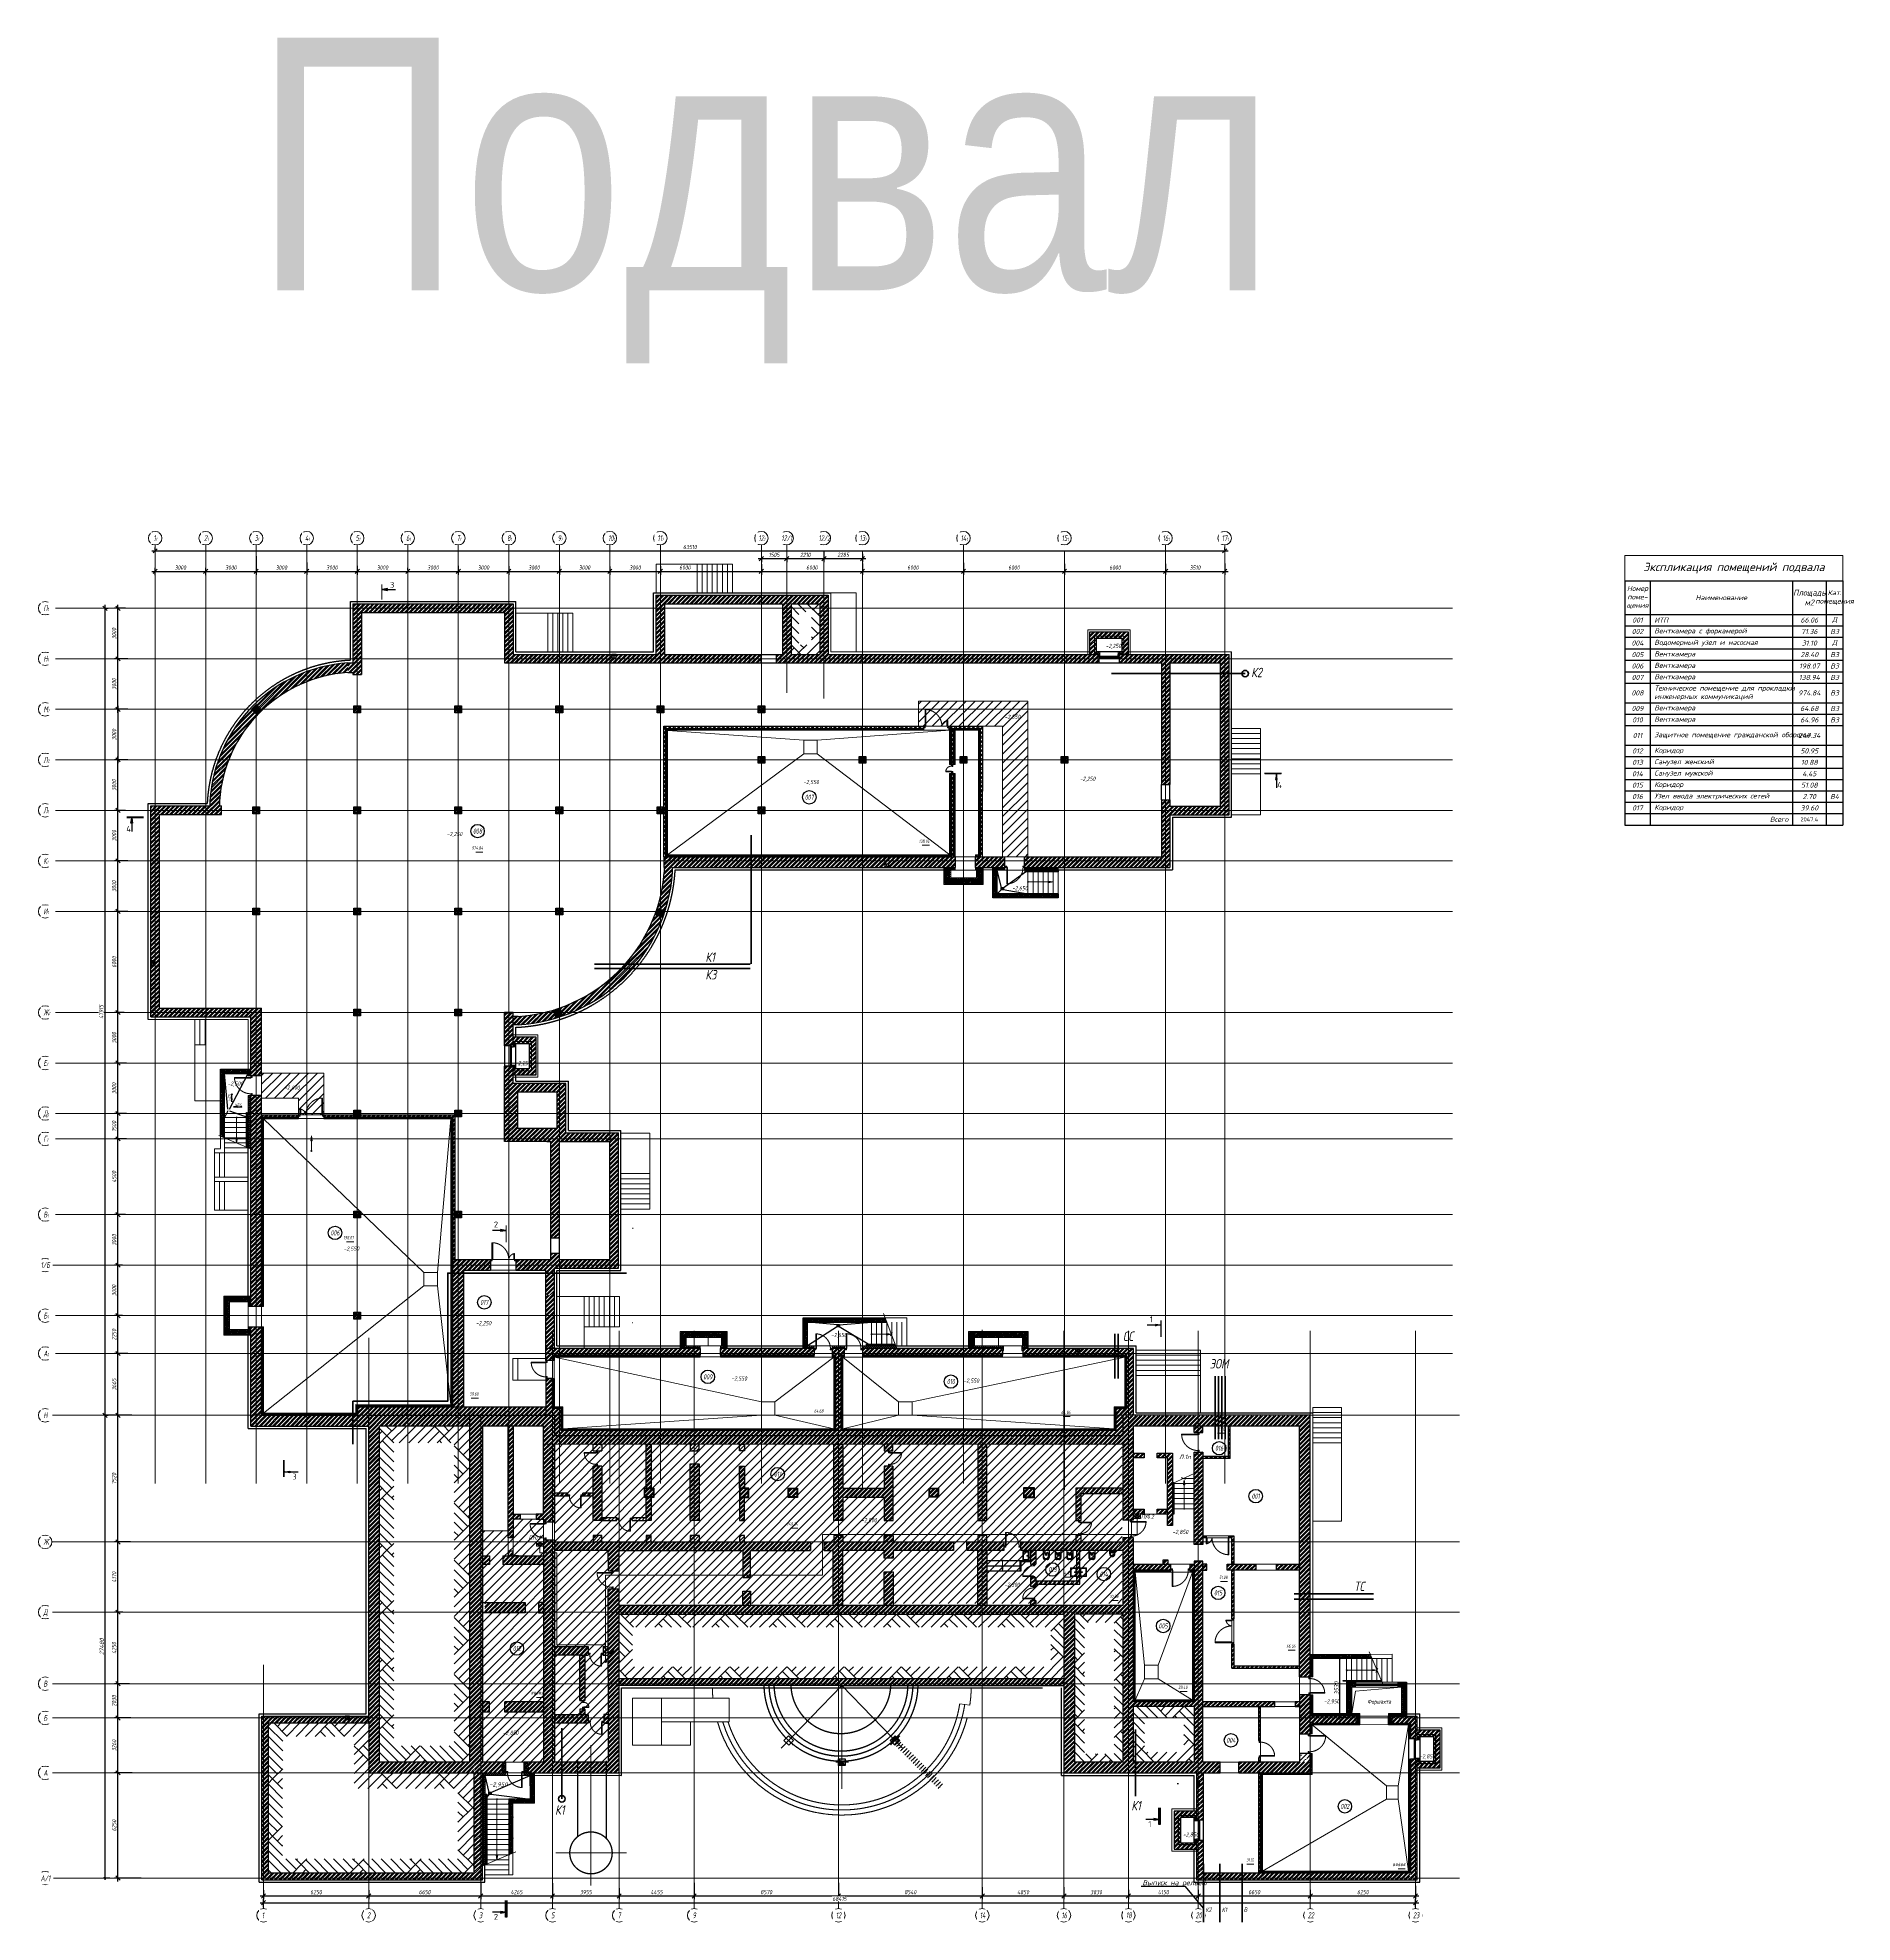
# Model space of a CAD drawing. Extents: x -7222004756 to 0, y 0 to 3849122621.
# Drawn here: x -7221349531 to -7221241772, y 3848883021 to 3848994917 of the extents above; entities that cross this region are included whole.
import ezdxf
from ezdxf import colors
from ezdxf.entities.mleader import LeaderData, LeaderLine
from ezdxf.enums import TextEntityAlignment as Align
from ezdxf.math import Vec2, Vec3

# ---------------------------------------------------------------- set-up
doc = ezdxf.new("R2010")
doc.units = 0
doc.header["$LTSCALE"] = 100
doc.header["$PDMODE"] = 1
doc.header["$PDSIZE"] = 200
for name, pattern in [('ACAD_ISO03W100', [30, 12, -18]), ('ADSK_Штриховая_ш2 п1', [3, 2, -1]), ('CENTER', [2, 1.25, -0.25, 0.25, -0.25]), ('DASHED', [19.05, 12.7, -6.35]), ('HIDDEN', [6, 4, -2]), ('TRATTEGGIATA', [0.75, 0.5, -0.25]), ('Штрих', [6.35, 3.175, -3.175])]:
    doc.linetypes.add(name, pattern=pattern)
doc.layers.get('Defpoints').update_dxf_attribs({"color": 42})
for name, color, linetype, lineweight in [('!!!_АР_перегородки блоки', 7, 'Continuous', 5), ('1 этаж тонкие линии!', 250, 'Continuous', 0), ('_АР ТЕКСТ', 250, 'Continuous', 25), ('_К1', 36, 'Continuous', 35), ('_К2', 42, 'Continuous', 35), ('KR_STRIH', 8, 'Continuous', 0), ('АР штриховка стен', 250, 'Continuous', 9), ('АР_Двери', 5, 'Continuous', 18), ('АР_Колонны', 5, 'Continuous', 30), ('АР_Колонны Штрих', 250, 'Continuous', 5), ('АР_Лестницы', 250, 'Continuous', 15), ('АР_Лестницы ограждение', 94, 'Continuous', 25), ('АР_Маркер экспликации', 239, 'Continuous', 13), ('АР_МосжилНии_Стены', 202, 'Continuous', 30), ('АР_Навесной фасад', 5, 'Continuous', 5), ('АР_Номер помещения', 1, 'Continuous', 25), ('АР_Оси', 193, 'Continuous', 9), ('АР_Оси размеры', 164, 'Continuous', 9), ('АР_Отметки', 250, 'Continuous', 15), ('АР_Перегородки газоблок_Штрих', 165, 'Continuous', 5), ('АР_Перегородки кирпич', 244, 'Continuous', 30), ('АР_Перегородки_кирпич_Штрих', 244, 'Continuous', 5), ('АР_Помещения_площадь', 19, 'Continuous', 9), ('АР_Разрезы', 175, 'Continuous', 9), ('АР_Сети', 250, 'Continuous', 30), ('АР_стены', 250, 'Continuous', 30), ('АР_Сущ Несущая стена', 202, 'Continuous', 30), ('АР_тонкая линия', 250, 'Continuous', 0), ('АР_Тонкие', 250, 'Continuous', 5), ('АР_Утеплитель', 250, 'Continuous', 9), ('АР_Штриховка кирпич', 250, 'Continuous', 9), ('АР_Штриховка монолит', 250, 'Continuous', 9), ('Подвал', 250, 'Continuous', 30), ('СОУЭ', 3, 'Continuous', 30), ('СС_СЭС_Кабель', 180, 'Continuous', 30), ('СТЕНЫ несущие ЛИДЕР', 7, 'Continuous', 30), ('текст', 7, 'Continuous', 15), ('тх разм', 250, 'Continuous', 9), ('Штриховка', 7, 'Continuous', 5), ('Эвакуация', 7, 'Continuous', 9)]:
    doc.layers.add(name, color=color, linetype=linetype, lineweight=lineweight)
doc.layers.add('25. ЗАЛИВКА ЗОН', color=7, linetype='Continuous', lineweight=0, transparency=0.2)
for name, color, linetype in [('АР_новое окно', 160, 'Continuous'), ('АР_Таблицы', 250, 'Continuous'), ('ВХОДНЫЕ группы Лидер', 250, 'Continuous'), ('Стояки_СС', 20, 'Continuous'), ('Тонкая', 7, 'Continuous'), ('ТХ_сантехника', 253, 'Continuous')]:
    doc.layers.add(name, color=color, linetype=linetype)
doc.layers.add('Граница ПБ', color=7, linetype='Continuous', lineweight=80, true_color=0xf60404)
doc.layers.get('Тонкая').off()
doc.styles.add('Arial', font='ARIALN.TTF')
doc.styles.add('DEN', font='isocpeui.ttf', dxfattribs={"width": 0.8, "height": 300})
doc.styles.add('ISOCPEUR', font='isocpeui.ttf', dxfattribs={"height": 250})
doc.styles.add('ISOCPEUR_2', font='isocpeur.ttf', dxfattribs={"width": 0.9, "height": 300})
doc.styles.add('METRO-STYLE', font='isocpeur.ttf', dxfattribs={"width": 0.9, "oblique": 15})
doc.styles.get("Standard").update_dxf_attribs({"font": 'arial.ttf'})
doc.styles.add('Архитект', font='isocpeur.ttf', dxfattribs={"width": 0.8, "oblique": 8})
doc.styles.add('Архитектурный размер', font='isocpeur.ttf', dxfattribs={"width": 0.8, "oblique": 8})
doc.styles.add('ГОСТ 2.304', font='CS_Gost2304.shx', dxfattribs={"oblique": 10})
doc.styles.add('М2', font='isocpeui.ttf', dxfattribs={"width": 0.8})
doc.dimstyles.new('R_100', dxfattribs={"dimtxt": 270, "dimasz": 120, "dimexe": 100, "dimexo": 0, "dimgap": 60, "dimtad": 1, "dimdec": 0, "dimrnd": 5, "dimzin": 0, "dimdsep": 46, "dimtxsty": 'ISOCPEUR', "dimblk": 'ARCHTICK', "dimcen": 0, "dimdle": 100, "dimclrd": 256, "dimclre": 256, "dimclrt": 256, "dimadec": 0, "dimazin": 0, "dimtfac": 2, "dimtdec": 0, "dimtofl": 0, "dimtmove": 1, "dimatfit": 3, "dimfxl": 1, "dimtvp": 3, "dimtolj": 1, "dimtzin": 0, "dimarcsym": 0})
doc.dimstyles.new('СПДС', dxfattribs={"dimscale": 100, "dimtxt": 2.5, "dimasz": 2.5, "dimexe": 2, "dimexo": 0.625, "dimgap": 1, "dimtad": 1, "dimdec": 0, "dimrnd": 5, "dimtxsty": 'ГОСТ 2.304', "dimblk": 'OBLIQUE', "dimblk1": 'OBLIQUE', "dimblk2": 'OBLIQUE', "dimcen": 2.5, "dimdle": 2, "dimadec": 0, "dimazin": 2, "dimtfac": 0.75, "dimtdec": 4, "dimtmove": 1, "dimatfit": 3, "dimfxl": 1, "dimtfill": 1, "dimtolj": 1, "dimarcsym": 1})
pattern_1 = [(45, (-7220989381.45, 3848830440.07), (-132.58252, 132.58252), []), (45, (-7220989293.06, 3848830440.07), (-132.58252, 132.58252), [])]
pattern_2 = [(135, (-7220989381.3, 3848830440), (-3394.113, 0), [2400, -2400]), (135, (-7220989098.4, 3848830723), (-3394.113, 0), [2400, -2400]), (135, (-7220988815.6, 3848831005.8), (-3394.113, 0), [2400, -2400]), (135, (-7220988532.7, 3848831288.6), (-3394.113, 0), [2400, -2400]), (135, (-7220988250, 3848831571.4), (-3394.113, 0), [2400, -2400]), (135, (-7220987967, 3848831854.3), (-3394.113, 0), [2400, -2400]), (135, (-7220987684.2, 3848832137.1), (-3394.113, 0), [2400, -2400]), (45, (-7220991078.3, 3848832137.1), (3394.113, 0), [2400, -2400]), (45, (-7220991361.2, 3848832420), (3394.113, 0), [2400, -2400]), (45, (-7220991644, 3848832702.8), (3394.113, 0), [2400, -2400]), (45, (-7220991926.8, 3848832985.7), (3394.113, 0), [2400, -2400]), (45, (-7220992209.7, 3848833268.5), (3394.113, 0), [2400, -2400]), (45, (-7220992492.5, 3848833551.3), (3394.113, 0), [2400, -2400]), (45, (-7220992775.4, 3848833834.2), (3394.113, 0), [2400, -2400])]
pattern_3 = [(45, (-7221005473.92, 3848830537.59), (-132.58252, 132.58252), []), (45, (-7221005385.53, 3848830537.59), (-132.58252, 132.58252), [])]
pattern_4 = [(45, (-7221004670.71, 3848830440.07), (-132.58252, 132.58252), []), (45, (-7221004582.32, 3848830440.07), (-132.58252, 132.58252), [])]
pattern_5 = [(45, (-7222287933.17, 3848994866.93), (-132.58252, 132.58252), []), (45, (-7222287844.78, 3848994866.93), (-132.58252, 132.58252), [])]
pattern_6 = [(45, (-7222287800.12, 3848995262.86), (-132.58252, 132.58252), []), (45, (-7222287711.73, 3848995262.86), (-132.58252, 132.58252), [])]
pattern_7 = [(45, (-7220989381.447, 3848830440.07), (-44.194174, 44.194174), []), (135, (-7220989381.447, 3848830440.07), (-44.194174, -44.194174), [])]
pattern_8 = [(45, (-7220989381.45, 3848830440.07), (-88.388348, 88.388348), []), (45, (-7220989293.06, 3848830440.07), (-88.388348, 88.388348), [156.25, -31.25, 0, -31.25])]
pattern_9 = [(135, (-7220989381.45, 3848830440.07), (-61.871843, -61.871843), []), (225, (-7220989381.45, 3848830440.07), (61.871843, -61.871843), [])]
pattern_10 = [(135, (-7220989381.447, 3848830440.07), (-44.194174, -44.194174), []), (225, (-7220989381.447, 3848830440.07), (44.194174, -44.194174), [])]
pattern_11 = [(225, (-7220989381.45, 3848830440.07), (265.16504, -265.16504), [])]
pattern_12 = [(45, (-7220992338.947, 3848830440.07), (-44.194174, 44.194174), []), (135, (-7220992338.947, 3848830440.07), (-44.194174, -44.194174), [])]
pattern_13 = [(315.065263, (-7220989381.45, 3848830440.07), (61.801328, 61.942279), []), (45.065263, (-7220989381.45, 3848830440.07), (-61.942279, 61.801328), [])]

# ---------------------------------------------------------------- blocks, each defined once
blk = doc.blocks.new('*U291')
at = {"layer": 'АР_новое окно', "color": 8, "lineweight": 20}
for p, q in [((0, 1210), (-70, 1210)), ((0, 0), (-70, 0))]:
    blk.add_line(p, q, dxfattribs=at)
at = {"layer": 'АР_новое окно', "color": 8}
for p, q in [((-70, 1210), (-70, 0)), ((-70, 0), (-70, 1210)), ((0, 1140), (-70, 1140)), ((-35, 1140), (-35, 70)), ((0, 1210), (0, 0)), ((0, 70), (-70, 70))]:
    blk.add_line(p, q, dxfattribs=at)
blk = doc.blocks.new('*U72')
h = blk.add_hatch(color=8)
h.dxf.hatch_style = 1
edge = h.paths.add_edge_path()
edge.add_arc((0, 0), 27.6, 359.64, 719.64)
h = blk.add_hatch(color=8)
h.dxf.hatch_style = 1
h.paths.add_polyline_path([(300, -44), (300, 44), (600, 0)])
at = {"color": 8}
blk.add_line((600, 0), (0, 0), dxfattribs=at)
blk.add_lwpolyline([(300, 44), (300, -44), (600, 0), (300, 44)], dxfattribs=at)
blk.add_circle((0, 0), 27.6, dxfattribs=at)
blk = doc.blocks.new('унитаз поликлиники')
at = {"color": 8}
for p, q in [((0, 175), (0, -175)), ((0, 175), (420, 175)), ((126, 87), (100, 87)), ((112, 73), (112, 100)), ((420, 139), (150, 139)), ((420, 129), (157, 129)), ((192, -34), (192, 34)), ((242, 44), (202, 44)), ((494, 57), (494, -57)), ((504, 55), (504, -55)), ((540, 55), (540, -55)), ((0, -175), (420, -175)), ((126, -87), (99, -86)), ((112, -73), (112, -100)), ((420, -139), (148, -139)), ((420, -129), (155, -129)), ((242, -44), (202, -44))]:
    blk.add_line(p, q, dxfattribs=at)
for centre, radius, start, end in [((242, 0), 43.7, 270, 90), ((420, 55), 120, 0, 90), ((420, 55), 83.5, 359.86187, 90.33349), ((420, 55), 74, 0, 90), ((420, -55), 120, 270, 0), ((420, -55), 84, 270, 0), ((420, -55), 74, 270, 358.40182)]:
    blk.add_arc(centre, radius, start, end, dxfattribs=at)
at = {"color": 8, "extrusion": (0, 0, -1)}
for centre, major_axis, ratio, start_param, end_param in [((112, 87), (3.55, 3.55), 1, 5.5040247, 11.78721), ((1158, 0), (-731, -726), 0.9937751, 0.6598492, 0.9109191), ((984, 0), (-23, -941), 0.8972801, 1.4222577, 1.6778468), ((150, 127), (-5.6, -10.5), 0.8213731, 1.2692113, 2.5706692), ((154, 120), (-5.61, -7.72), 0.7980925, 1.2329243, 2.6867229), ((148, -127), (5.4, -10.4), 0.8364428, 0.5611398, 1.8775766), ((155, -117), (5.3, -10.4), 0.8429843, 0.5499025, 1.8818997), ((202, -33), (4.12, -9.49), 0.964797, 0.42926, 1.9434133)]:
    blk.add_ellipse(centre, major_axis=major_axis, ratio=ratio, start_param=start_param, end_param=end_param, dxfattribs=at)
at = {"color": 8}
for centre, major_axis, ratio, start_param, end_param in [((202, 33), (4.12, 9.49), 0.964797, 0.42926, 1.9434133), ((112, -87), (3.54, -3.55), 1, 5.5040247, 11.78721)]:
    blk.add_ellipse(centre, major_axis=major_axis, ratio=ratio, start_param=start_param, end_param=end_param, dxfattribs=at)
blk = doc.blocks.new('Из_буфера27431')
at = {"color": 8, "linetype": 'Continuous', "lineweight": 5}
for p, q in [((-139, 11), (-86, 18)), ((-139, 11), (-86, 18)), ((-76, 21), (-34, 25)), ((-76, 21), (-34, 25)), ((-59, 14), (-74, 14)), ((-59, 14), (-74, 14)), ((-59, -14), (-59, 14)), ((-59, -14), (-59, 14)), ((-86, -18), (-139, -11)), ((-86, -18), (-139, -11)), ((-34, -25), (-76, -21)), ((-34, -25), (-76, -21)), ((-74, -14), (-59, -14)), ((-74, -14), (-59, -14))]:
    blk.add_line(p, q, dxfattribs=at)
for points in [[(0, -260), (-380, -260), (-380, 260), (0, 260)], [(-59, -210), (-339, -210), (-339, 210), (-59, 210)], [(-59, -210), (-339, -210), (-339, 210), (-59, 210)]]:
    blk.add_lwpolyline(points, close=True, dxfattribs=at)
for centre, radius, start, end in [((-137, 0), 11.2, 97.13892, 262.86108), ((-137, 0), 11.2, 97.13892, 262.86108), ((-74, 0), 21.1, 122.77103, 237.22897), ((-74, 0), 21.1, 122.77103, 237.22897), ((-74, 0), 13.6, 90, 270), ((-74, 0), 13.6, 90, 270), ((-74, 0), 21.1, 95.16961, 122.77103), ((-74, 0), 21.1, 95.16961, 122.77103), ((-34, 0), 25, 270, 90), ((-34, 0), 25, 270, 90), ((-74, 0), 21.1, 237.22897, 264.83039), ((-74, 0), 21.1, 237.22897, 264.83039)]:
    blk.add_arc(centre, radius, start, end, dxfattribs=at)
blk = doc.blocks.new('Писуар')
at = {"color": 8}
for points in [[(0, 53), (116, 53, 0.3288677), (164, 90, 0.0669989), (145, 234, 0.1722095), (82, 318, 0.1432854), (0, 342, 0.1432854), (-82, 318, 0.1722095), (-145, 234, 0.0669989), (-164, 90)], [(-164, 90, 0.3288677), (-116, 53, 8)], [(-58, 286, 0.1373962), (-106, 222)], [(0, 93, 0.4199956), (-16, 77, 0.1514921), (-11, 66), (0, 66)], [(0, 93, -0.4199956), (16, 77, -0.1514921), (11, 66), (0, 66)], [(58, 286, -0.1373962), (106, 222)]]:
    blk.add_lwpolyline(points, format="xyb", dxfattribs=at)
for points in [[(0, 0), (-164, 0), (-164, 90)], [(0, 53), (-116, 53)], [(0, 0), (164, 0), (164, 90)]]:
    blk.add_lwpolyline(points, dxfattribs=at)
blk.add_lwpolyline([(-21, 0), (21, 0), (21, -16), (-21, -16)], close=True, dxfattribs=at)
for centre, radius, start, end in [((282, 110), 404, 163.87115, 178.96926), ((3, 912), 819, 262.01576, 269.81492), ((0, 187), 115, 90, 120.51024)]:
    blk.add_arc(centre, radius, start, end, dxfattribs=at)
at = {"color": 8, "extrusion": (0, 0, -1)}
for centre, radius, start, end in [((0, 187), 115, 90, 120.51024), ((3, 912), 819, 262.01576, 269.81492), ((282, 110), 404, 163.87115, 178.96926)]:
    blk.add_arc(centre, radius, start, end, dxfattribs=at)
at = {"color": 8}
for points, start_tangent, end_tangent in [([(-122, 117), (-111, 101)], (0.0140374, -0.9999015), (0.9741291, -0.2259923)), ([(122, 117), (111, 101)], (-0.0140374, -0.9999015), (-0.9741291, -0.2259923))]:
    blk.add_spline(points, degree=3, dxfattribs=dict(at, start_tangent=start_tangent, end_tangent=end_tangent))
for points in [[(-11, 132), (-11, 138), (-5, 138), (0, 138)], [(0, 122), (-5, 122), (-11, 127), (-11, 132)], [(11, 132), (11, 138), (5, 138), (0, 138)], [(0, 122), (5, 122), (11, 127), (11, 132)], [(164, 90), (159, 69), (138, 53), (116, 53)]]:
    blk.add_open_spline(points, degree=3, dxfattribs=at)
blk = doc.blocks.new('A$C60573c2e')
at = {"layer": 'АР_Разрезы', "ltscale": 100}
h = blk.add_hatch(color=8, dxfattribs=at)
h.dxf.hatch_style = 1
h.paths.add_polyline_path([(13494, 509), (13424, 509), (13424, 1414), (13494, 1414)])
h.paths.add_polyline_path([(13795, 1063), (13494, 1114), (13795, 1114)])
h.paths.add_polyline_path([(13795, 1114), (13494, 1114), (13795, 1164)])
h = blk.add_hatch(color=8, dxfattribs=at)
h.dxf.hatch_style = 1
h.paths.add_polyline_path([(65884, -9869), (65884, -9799), (66884, -9799), (66884, -9869)])
h.paths.add_polyline_path([(66534, -10170), (66584, -9869), (66584, -10170)])
h.paths.add_polyline_path([(66584, -10170), (66584, -9869), (66634, -10170)])
h = blk.add_hatch(color=8, dxfattribs=at)
h.dxf.hatch_style = 1
h.paths.add_polyline_path([(-689, -12469), (-689, -12399), (-1689, -12399), (-1689, -12469)])
h.paths.add_polyline_path([(-1339, -12769), (-1389, -12469), (-1389, -12769)])
h.paths.add_polyline_path([(-1389, -12769), (-1389, -12469), (-1440, -12769)])
h = blk.add_hatch(color=8, dxfattribs=at)
h.dxf.hatch_style = 1
h.paths.add_polyline_path([(20810, -37642), (20880, -37642), (20880, -36642), (20810, -36642)])
h.paths.add_polyline_path([(20509, -36993), (20810, -36942), (20509, -36942)])
h.paths.add_polyline_path([(20509, -36942), (20810, -36942), (20509, -36892)])
h = blk.add_hatch(color=8, dxfattribs=at)
h.dxf.hatch_style = 1
h.paths.add_polyline_path([(59699, -43275), (59769, -43275), (59769, -42275), (59699, -42275)])
h.paths.add_polyline_path([(59398, -42625), (59699, -42575), (59398, -42575)])
h.paths.add_polyline_path([(59398, -42575), (59699, -42575), (59398, -42525)])
h = blk.add_hatch(color=8, dxfattribs=at)
h.dxf.hatch_style = 1
h.paths.add_polyline_path([(7699, -50578), (7629, -50578), (7629, -51578), (7699, -51578)])
h.paths.add_polyline_path([(7999, -51228), (7699, -51278), (7999, -51278)])
h.paths.add_polyline_path([(7999, -51278), (7699, -51278), (7999, -51328)])
h = blk.add_hatch(color=8, dxfattribs=at)
h.dxf.hatch_style = 1
h.paths.add_polyline_path([(59606, -71214), (59676, -71214), (59676, -72214), (59606, -72214)])
h.paths.add_polyline_path([(59306, -71864), (59606, -71914), (59306, -71914)])
h.paths.add_polyline_path([(59306, -71914), (59606, -71914), (59306, -71964)])
h = blk.add_hatch(color=8, dxfattribs=at)
h.dxf.hatch_style = 1
h.paths.add_polyline_path([(20810, -76719), (20880, -76719), (20880, -77719), (20810, -77719)])
h.paths.add_polyline_path([(20509, -77369), (20810, -77419), (20509, -77419)])
h.paths.add_polyline_path([(20509, -77419), (20810, -77419), (20509, -77469)])
at = {"layer": 'АР_Разрезы', "color": 8, "lineweight": 25, "ltscale": 100}
for p, q in [((13795, 1164), (13494, 1114)), ((13795, 1063), (13795, 1164)), ((13494, 1114), (13795, 1063)), ((65884, -9799, -2792), (66884, -9799, -2792)), ((66584, -9869, -2792), (66534, -10170, -2792)), ((66634, -10170, -2792), (66584, -9869, -2792)), ((66534, -10170, -2792), (66634, -10170, -2792)), ((-689, -12399, -2792), (-1689, -12399, -2792)), ((-1440, -12769, -2792), (-1389, -12469, -2792)), ((-1339, -12769, -2792), (-1440, -12769, -2792)), ((-1389, -12469, -2792), (-1339, -12769, -2792)), ((20810, -36942), (20509, -36892)), ((20509, -36892), (20509, -36993)), ((20509, -36993), (20810, -36942)), ((59699, -42575), (59398, -42525)), ((59398, -42525), (59398, -42625)), ((7629, -50578), (7629, -51578)), ((7699, -51278), (7999, -51228)), ((7999, -51328), (7699, -51278)), ((7999, -51228), (7999, -51328)), ((59606, -72214), (59606, -71214)), ((59676, -71214), (59676, -72214)), ((59606, -71914), (59306, -71864)), ((59306, -71864), (59306, -71964)), ((59306, -71964), (59606, -71914)), ((59676, -72214), (59606, -72214)), ((20810, -77719), (20810, -76719)), ((20880, -76719), (20880, -77719)), ((20810, -77419), (20509, -77369)), ((20509, -77369), (20509, -77469)), ((20509, -77469), (20810, -77419)), ((20880, -77719), (20810, -77719))]:
    blk.add_line(p, q, dxfattribs=at)
for points, elevation in [([(13494, 1114), (14278, 1114)], 0), ([(66584, -9869), (66584, -10653)], -2792), ([(-1389, -12469), (-1389, -13252)], -2792), ([(20810, -36942), (20026, -36942)], 0), ([(7699, -51278), (8483, -51278)], 0), ([(20810, -77419), (20026, -77419)], 0)]:
    blk.add_lwpolyline(points, dxfattribs=dict(at, elevation=elevation))
for points in [[(59699, -42575), (58915, -42575)], [(59606, -71914), (58822, -71914)]]:
    blk.add_lwpolyline(points, dxfattribs=at)
at = {"layer": 'АР_Разрезы', "color": 8, "lineweight": 25, "ltscale": 100, "char_height": 350, "width": 583.33, "style": 'METRO-STYLE'}
for s, insert, attachment_point in [('{\\Q0;\\W1;3}', (13944, 1214), 7), ('{\\Q0;\\W1;4}', (66905, -10319, -2792), 3), ('{\\Q0;\\W1;4}', (-1710, -12919, -2792), 1), ('{\\Q0;\\W1;2}', (20360, -36413), 3), ('{\\Q0;\\W1;1}', (59249, -42045), 3), ('{\\Q0;\\W1;3}', (8149, -51378), 1), ('{\\Q0;\\W1;1}', (59156, -72014), 3), ('{\\Q0;\\W1;2}', (20360, -77519), 3)]:
    blk.add_mtext(s, dxfattribs=dict(at, insert=insert, attachment_point=attachment_point))
blk = doc.blocks.new('*U501')
h = blk.add_hatch(color=8)
h.dxf.hatch_style = 1
edge = h.paths.add_edge_path()
edge.add_arc((0, 0), 27.6, 359.64, 719.64)
h = blk.add_hatch(color=8)
h.dxf.hatch_style = 1
h.paths.add_polyline_path([(3300, -44), (3300, 44), (3600, 0)])
at = {"color": 8}
blk.add_line((3600, 0), (0, 0), dxfattribs=at)
blk.add_lwpolyline([(3300, 44), (3300, -44), (3600, 0), (3300, 44)], dxfattribs=at)
blk.add_circle((0, 0), 27.6, dxfattribs=at)
blk = doc.blocks.new('_Oblique')
at = {"color": 0, "linetype": 'ByBlock', "lineweight": -2}
blk.add_line((-0.5, -0.5), (0.5, 0.5), dxfattribs=at)
blk = doc.blocks.new('*D729')
at = {"layer": 'Defpoints', "color": 0, "ltscale": 100, "transparency": 16777216}
for p in [(-7221344766.200966, 3848891895.751145), (-7221343867.541212, 3848891895.751145), (-7221343332.486522, 3848885645.751145)]:
    blk.add_point(p, dxfattribs=at)
at = {"layer": 'АР_Оси размеры', "color": 8, "lineweight": -2, "ltscale": 100, "transparency": 16777216}
for p, q in [((-7221343930.041212, 3848891895.751145), (-7221344966.200966, 3848891895.751145)), ((-7221344766.200966, 3848885445.751145), (-7221344766.200966, 3848892095.751145)), ((-7221343394.986522, 3848885645.751145), (-7221344966.200966, 3848885645.751145))]:
    blk.add_line(p, q, dxfattribs=at)
at = {"layer": 'АР_Оси размеры', "color": 8, "lineweight": -2, "ltscale": 100, "transparency": 16777216, "xscale": 250, "yscale": 250, "zscale": 250}
for p, rotation in [((-7221344766.200966, 3848891895.751145), 90), ((-7221344766.200966, 3848885645.751145), 270)]:
    blk.add_blockref('_Oblique', p, dxfattribs=dict(at, rotation=rotation))
at = {"layer": 'АР_Оси размеры', "color": 8, "ltscale": 100, "transparency": 16777216, "insert": (-7221344991.200963, 3848888770.751146), "char_height": 250, "attachment_point": 5, "rotation": 90, "style": 'ГОСТ 2.304', "bg_fill": 3, "box_fill_scale": 1.1, "bg_fill_color": 256, "bg_fill_true_color": 13158600, "bg_fill_transparency": 0}
blk.add_mtext('\\A1;6250', dxfattribs=at)
blk = doc.blocks.new('*D730')
at = {"layer": 'Defpoints', "color": 0, "ltscale": 100, "transparency": 16777216}
for p in [(-7221344766.200966, 3848895155.751145), (-7221343944.783619, 3848895155.751145), (-7221343867.541212, 3848891895.751145)]:
    blk.add_point(p, dxfattribs=at)
at = {"layer": 'АР_Оси размеры', "color": 8, "lineweight": -2, "ltscale": 100, "transparency": 16777216}
for p, q in [((-7221344007.283619, 3848895155.751145), (-7221344966.200966, 3848895155.751145)), ((-7221344766.200966, 3848891695.751145), (-7221344766.200966, 3848895355.751145)), ((-7221343930.041212, 3848891895.751145), (-7221344966.200966, 3848891895.751145))]:
    blk.add_line(p, q, dxfattribs=at)
at = {"layer": 'АР_Оси размеры', "color": 8, "lineweight": -2, "ltscale": 100, "transparency": 16777216, "xscale": 250, "yscale": 250, "zscale": 250}
for p, rotation in [((-7221344766.200966, 3848895155.751145), 90), ((-7221344766.200966, 3848891895.751145), 270)]:
    blk.add_blockref('_Oblique', p, dxfattribs=dict(at, rotation=rotation))
at = {"layer": 'АР_Оси размеры', "color": 8, "ltscale": 100, "transparency": 16777216, "insert": (-7221344991.200963, 3848893525.751146), "char_height": 250, "attachment_point": 5, "rotation": 90, "style": 'ГОСТ 2.304', "bg_fill": 3, "box_fill_scale": 1.1, "bg_fill_color": 256, "bg_fill_true_color": 13158600, "bg_fill_transparency": 0}
blk.add_mtext('\\A1;3260', dxfattribs=at)
blk = doc.blocks.new('*D731')
at = {"layer": 'Defpoints', "color": 0, "ltscale": 100, "transparency": 16777216}
for p in [(-7221344766.200966, 3848897185.751145), (-7221344018.335843, 3848897185.751145), (-7221343944.783619, 3848895155.751145)]:
    blk.add_point(p, dxfattribs=at)
at = {"layer": 'АР_Оси размеры', "color": 8, "lineweight": -2, "ltscale": 100, "transparency": 16777216}
for p, q in [((-7221344080.835843, 3848897185.751145), (-7221344966.200966, 3848897185.751145)), ((-7221344766.200966, 3848894955.751145), (-7221344766.200966, 3848897385.751145)), ((-7221344007.283619, 3848895155.751145), (-7221344966.200966, 3848895155.751145))]:
    blk.add_line(p, q, dxfattribs=at)
at = {"layer": 'АР_Оси размеры', "color": 8, "lineweight": -2, "ltscale": 100, "transparency": 16777216, "xscale": 250, "yscale": 250, "zscale": 250}
for p, rotation in [((-7221344766.200966, 3848897185.751145), 90), ((-7221344766.200966, 3848895155.751145), 270)]:
    blk.add_blockref('_Oblique', p, dxfattribs=dict(at, rotation=rotation))
at = {"layer": 'АР_Оси размеры', "color": 8, "ltscale": 100, "transparency": 16777216, "insert": (-7221344991.200963, 3848896170.751146), "char_height": 250, "attachment_point": 5, "rotation": 90, "style": 'ГОСТ 2.304', "bg_fill": 3, "box_fill_scale": 1.1, "bg_fill_color": 256, "bg_fill_true_color": 13158600, "bg_fill_transparency": 0}
blk.add_mtext('\\A1;2030', dxfattribs=at)
blk = doc.blocks.new('*D732')
at = {"layer": 'Defpoints', "color": 0, "ltscale": 100, "transparency": 16777216}
for p in [(-7221344766.200966, 3848901435.751145), (-7221344416.365794, 3848901435.751145), (-7221344018.335843, 3848897185.751145)]:
    blk.add_point(p, dxfattribs=at)
at = {"layer": 'АР_Оси размеры', "color": 8, "lineweight": -2, "ltscale": 100, "transparency": 16777216}
for p, q in [((-7221344478.865794, 3848901435.751145), (-7221344966.200966, 3848901435.751145)), ((-7221344766.200966, 3848896985.751145), (-7221344766.200966, 3848901635.751145)), ((-7221344080.835843, 3848897185.751145), (-7221344966.200966, 3848897185.751145))]:
    blk.add_line(p, q, dxfattribs=at)
at = {"layer": 'АР_Оси размеры', "color": 8, "lineweight": -2, "ltscale": 100, "transparency": 16777216, "xscale": 250, "yscale": 250, "zscale": 250}
for p, rotation in [((-7221344766.200966, 3848901435.751145), 90), ((-7221344766.200966, 3848897185.751145), 270)]:
    blk.add_blockref('_Oblique', p, dxfattribs=dict(at, rotation=rotation))
at = {"layer": 'АР_Оси размеры', "color": 8, "ltscale": 100, "transparency": 16777216, "insert": (-7221344991.200963, 3848899310.751146), "char_height": 250, "attachment_point": 5, "rotation": 90, "style": 'ГОСТ 2.304', "bg_fill": 3, "box_fill_scale": 1.1, "bg_fill_color": 256, "bg_fill_true_color": 13158600, "bg_fill_transparency": 0}
blk.add_mtext('\\A1;4250', dxfattribs=at)
blk = doc.blocks.new('*D733')
at = {"layer": 'Defpoints', "color": 0, "ltscale": 100, "transparency": 16777216}
for p in [(-7221344766.200966, 3848905605.751145), (-7221343948.377505, 3848905605.751145), (-7221344416.365794, 3848901435.751145)]:
    blk.add_point(p, dxfattribs=at)
at = {"layer": 'АР_Оси размеры', "color": 8, "lineweight": -2, "ltscale": 100, "transparency": 16777216}
for p, q in [((-7221344766.200966, 3848901235.751145), (-7221344766.200966, 3848905805.751145)), ((-7221344010.877505, 3848905605.751145), (-7221344966.200966, 3848905605.751145)), ((-7221344478.865794, 3848901435.751145), (-7221344966.200966, 3848901435.751145))]:
    blk.add_line(p, q, dxfattribs=at)
at = {"layer": 'АР_Оси размеры', "color": 8, "lineweight": -2, "ltscale": 100, "transparency": 16777216, "xscale": 250, "yscale": 250, "zscale": 250}
for p, rotation in [((-7221344766.200966, 3848905605.751145), 90), ((-7221344766.200966, 3848901435.751145), 270)]:
    blk.add_blockref('_Oblique', p, dxfattribs=dict(at, rotation=rotation))
at = {"layer": 'АР_Оси размеры', "color": 8, "ltscale": 100, "transparency": 16777216, "insert": (-7221344991.200963, 3848903520.751146), "char_height": 250, "attachment_point": 5, "rotation": 90, "style": 'ГОСТ 2.304', "bg_fill": 3, "box_fill_scale": 1.1, "bg_fill_color": 256, "bg_fill_true_color": 13158600, "bg_fill_transparency": 0}
blk.add_mtext('\\A1;4170', dxfattribs=at)
blk = doc.blocks.new('*D734')
at = {"layer": 'Defpoints', "color": 0, "ltscale": 100, "transparency": 16777216}
for p in [(-7221344766.200966, 3848913125.751145), (-7221343887.47852, 3848913125.751145), (-7221343948.377505, 3848905605.751145)]:
    blk.add_point(p, dxfattribs=at)
at = {"layer": 'АР_Оси размеры', "color": 8, "lineweight": -2, "ltscale": 100, "transparency": 16777216}
for p, q in [((-7221343949.97852, 3848913125.751145), (-7221344966.200966, 3848913125.751145)), ((-7221344766.200966, 3848905405.751145), (-7221344766.200966, 3848913325.751145)), ((-7221344010.877505, 3848905605.751145), (-7221344966.200966, 3848905605.751145))]:
    blk.add_line(p, q, dxfattribs=at)
at = {"layer": 'АР_Оси размеры', "color": 8, "lineweight": -2, "ltscale": 100, "transparency": 16777216, "xscale": 250, "yscale": 250, "zscale": 250}
for p, rotation in [((-7221344766.200966, 3848913125.751145), 90), ((-7221344766.200966, 3848905605.751145), 270)]:
    blk.add_blockref('_Oblique', p, dxfattribs=dict(at, rotation=rotation))
at = {"layer": 'АР_Оси размеры', "color": 8, "ltscale": 100, "transparency": 16777216, "insert": (-7221344991.200963, 3848909365.751146), "char_height": 250, "attachment_point": 5, "rotation": 90, "style": 'ГОСТ 2.304', "bg_fill": 3, "box_fill_scale": 1.1, "bg_fill_color": 256, "bg_fill_true_color": 13158600, "bg_fill_transparency": 0}
blk.add_mtext('\\A1;7520', dxfattribs=at)
blk = doc.blocks.new('*D735')
at = {"layer": 'Defpoints', "color": 0, "ltscale": 100, "transparency": 16777216}
for p in [(-7221344766.200966, 3848916790.751145), (-7221344117.340034, 3848916790.751145), (-7221343887.47852, 3848913125.751145)]:
    blk.add_point(p, dxfattribs=at)
at = {"layer": 'АР_Оси размеры', "color": 8, "lineweight": -2, "ltscale": 100, "transparency": 16777216}
for p, q in [((-7221344766.200966, 3848912925.751145), (-7221344766.200966, 3848916990.751145)), ((-7221344179.840034, 3848916790.751145), (-7221344966.200966, 3848916790.751145)), ((-7221343949.97852, 3848913125.751145), (-7221344966.200966, 3848913125.751145))]:
    blk.add_line(p, q, dxfattribs=at)
at = {"layer": 'АР_Оси размеры', "color": 8, "lineweight": -2, "ltscale": 100, "transparency": 16777216, "xscale": 250, "yscale": 250, "zscale": 250}
for p, rotation in [((-7221344766.200966, 3848916790.751145), 90), ((-7221344766.200966, 3848913125.751145), 270)]:
    blk.add_blockref('_Oblique', p, dxfattribs=dict(at, rotation=rotation))
at = {"layer": 'АР_Оси размеры', "color": 8, "ltscale": 100, "transparency": 16777216, "insert": (-7221344991.200963, 3848914958.251146), "char_height": 250, "attachment_point": 5, "rotation": 90, "style": 'ГОСТ 2.304', "bg_fill": 3, "box_fill_scale": 1.1, "bg_fill_color": 256, "bg_fill_true_color": 13158600, "bg_fill_transparency": 0}
blk.add_mtext('\\A1;3665', dxfattribs=at)
blk = doc.blocks.new('*D770')
at = {"layer": 'Defpoints', "color": 0, "ltscale": 100, "transparency": 16777216}
for p in [(-7221344766.200966, 3848919040.751145), (-7221344424.263643, 3848919040.751145), (-7221344117.340034, 3848916790.751145)]:
    blk.add_point(p, dxfattribs=at)
at = {"layer": 'АР_Оси размеры', "color": 8, "lineweight": -2, "ltscale": 100, "transparency": 16777216}
for p, q in [((-7221344766.200966, 3848916590.751145), (-7221344766.200966, 3848919240.751145)), ((-7221344486.763643, 3848919040.751145), (-7221344966.200966, 3848919040.751145)), ((-7221344179.840034, 3848916790.751145), (-7221344966.200966, 3848916790.751145))]:
    blk.add_line(p, q, dxfattribs=at)
at = {"layer": 'АР_Оси размеры', "color": 8, "lineweight": -2, "ltscale": 100, "transparency": 16777216, "xscale": 250, "yscale": 250, "zscale": 250}
for p, rotation in [((-7221344766.200966, 3848919040.751145), 90), ((-7221344766.200966, 3848916790.751145), 270)]:
    blk.add_blockref('_Oblique', p, dxfattribs=dict(at, rotation=rotation))
at = {"layer": 'АР_Оси размеры', "color": 8, "ltscale": 100, "transparency": 16777216, "insert": (-7221344991.200963, 3848917915.751146), "char_height": 250, "attachment_point": 5, "rotation": 90, "style": 'ГОСТ 2.304', "bg_fill": 3, "box_fill_scale": 1.1, "bg_fill_color": 256, "bg_fill_true_color": 13158600, "bg_fill_transparency": 0}
blk.add_mtext('\\A1;2250', dxfattribs=at)
blk = doc.blocks.new('*D771')
at = {"layer": 'Defpoints', "color": 0, "ltscale": 100, "transparency": 16777216}
for p in [(-7221344766.200966, 3848922040.751145), (-7221344424.263643, 3848922040.751145), (-7221344424.263643, 3848919040.751145)]:
    blk.add_point(p, dxfattribs=at)
at = {"layer": 'АР_Оси размеры', "color": 8, "lineweight": -2, "ltscale": 100, "transparency": 16777216}
for p, q in [((-7221344486.763643, 3848922040.751145), (-7221344966.200966, 3848922040.751145)), ((-7221344766.200966, 3848918840.751145), (-7221344766.200966, 3848922240.751145)), ((-7221344486.763643, 3848919040.751145), (-7221344966.200966, 3848919040.751145))]:
    blk.add_line(p, q, dxfattribs=at)
at = {"layer": 'АР_Оси размеры', "color": 8, "lineweight": -2, "ltscale": 100, "transparency": 16777216, "xscale": 250, "yscale": 250, "zscale": 250}
for p, rotation in [((-7221344766.200966, 3848922040.751145), 90), ((-7221344766.200966, 3848919040.751145), 270)]:
    blk.add_blockref('_Oblique', p, dxfattribs=dict(at, rotation=rotation))
at = {"layer": 'АР_Оси размеры', "color": 8, "ltscale": 100, "transparency": 16777216, "insert": (-7221344991.200963, 3848920540.751146), "char_height": 250, "attachment_point": 5, "rotation": 90, "style": 'ГОСТ 2.304', "bg_fill": 3, "box_fill_scale": 1.1, "bg_fill_color": 256, "bg_fill_true_color": 13158600, "bg_fill_transparency": 0}
blk.add_mtext('\\A1;3000', dxfattribs=at)
blk = doc.blocks.new('*D772')
at = {"layer": 'Defpoints', "color": 0, "ltscale": 100, "transparency": 16777216}
for p in [(-7221344766.200966, 3848925040.751145), (-7221344257.291935, 3848925040.751145), (-7221344424.263643, 3848922040.751145)]:
    blk.add_point(p, dxfattribs=at)
at = {"layer": 'АР_Оси размеры', "color": 8, "lineweight": -2, "ltscale": 100, "transparency": 16777216}
for p, q in [((-7221344319.791935, 3848925040.751145), (-7221344966.200966, 3848925040.751145)), ((-7221344766.200966, 3848921840.751145), (-7221344766.200966, 3848925240.751145)), ((-7221344486.763643, 3848922040.751145), (-7221344966.200966, 3848922040.751145))]:
    blk.add_line(p, q, dxfattribs=at)
at = {"layer": 'АР_Оси размеры', "color": 8, "lineweight": -2, "ltscale": 100, "transparency": 16777216, "xscale": 250, "yscale": 250, "zscale": 250}
for p, rotation in [((-7221344766.200966, 3848925040.751145), 90), ((-7221344766.200966, 3848922040.751145), 270)]:
    blk.add_blockref('_Oblique', p, dxfattribs=dict(at, rotation=rotation))
at = {"layer": 'АР_Оси размеры', "color": 8, "ltscale": 100, "transparency": 16777216, "insert": (-7221344991.200963, 3848923540.751146), "char_height": 250, "attachment_point": 5, "rotation": 90, "style": 'ГОСТ 2.304', "bg_fill": 3, "box_fill_scale": 1.1, "bg_fill_color": 256, "bg_fill_true_color": 13158600, "bg_fill_transparency": 0}
blk.add_mtext('\\A1;3000', dxfattribs=at)
blk = doc.blocks.new('*D773')
at = {"layer": 'Defpoints', "color": 0, "ltscale": 100, "transparency": 16777216}
for p in [(-7221344766.200966, 3848929540.751145), (-7221344203.22661, 3848929540.751145), (-7221344257.291935, 3848925040.751145)]:
    blk.add_point(p, dxfattribs=at)
at = {"layer": 'АР_Оси размеры', "color": 8, "lineweight": -2, "ltscale": 100, "transparency": 16777216}
for p, q in [((-7221344265.72661, 3848929540.751145), (-7221344966.200966, 3848929540.751145)), ((-7221344766.200966, 3848924840.751145), (-7221344766.200966, 3848929740.751145)), ((-7221344319.791935, 3848925040.751145), (-7221344966.200966, 3848925040.751145))]:
    blk.add_line(p, q, dxfattribs=at)
at = {"layer": 'АР_Оси размеры', "color": 8, "lineweight": -2, "ltscale": 100, "transparency": 16777216, "xscale": 250, "yscale": 250, "zscale": 250}
for p, rotation in [((-7221344766.200966, 3848929540.751145), 90), ((-7221344766.200966, 3848925040.751145), 270)]:
    blk.add_blockref('_Oblique', p, dxfattribs=dict(at, rotation=rotation))
at = {"layer": 'АР_Оси размеры', "color": 8, "ltscale": 100, "transparency": 16777216, "insert": (-7221344991.200963, 3848927290.751146), "char_height": 250, "attachment_point": 5, "rotation": 90, "style": 'ГОСТ 2.304', "bg_fill": 3, "box_fill_scale": 1.1, "bg_fill_color": 256, "bg_fill_true_color": 13158600, "bg_fill_transparency": 0}
blk.add_mtext('\\A1;4500', dxfattribs=at)
blk = doc.blocks.new('*D774')
at = {"layer": 'Defpoints', "color": 0, "ltscale": 100, "transparency": 16777216}
for p in [(-7221344203.22661, 3848931040.751145), (-7221344203.22661, 3848929540.751145)]:
    blk.add_point(p, dxfattribs=at)
at = {"layer": 'АР_Оси размеры', "color": 8, "lineweight": -2, "ltscale": 100, "transparency": 16777216}
for p, q in [((-7221344265.72661, 3848931040.751145), (-7221344966.200966, 3848931040.751145)), ((-7221344766.200966, 3848929340.751145), (-7221344766.200966, 3848931240.751145)), ((-7221344265.72661, 3848929540.751145), (-7221344966.200966, 3848929540.751145))]:
    blk.add_line(p, q, dxfattribs=at)
at = {"layer": 'АР_Оси размеры', "color": 8, "lineweight": -2, "ltscale": 100, "transparency": 16777216, "xscale": 250, "yscale": 250, "zscale": 250}
for p, rotation in [((-7221344766.200966, 3848931040.751145), 90), ((-7221344766.200966, 3848929540.751145), 270)]:
    blk.add_blockref('_Oblique', p, dxfattribs=dict(at, rotation=rotation))
at = {"layer": 'АР_Оси размеры', "color": 8, "ltscale": 100, "transparency": 16777216, "insert": (-7221344991.200963, 3848930290.751146), "char_height": 250, "attachment_point": 5, "rotation": 90, "style": 'ГОСТ 2.304', "bg_fill": 3, "box_fill_scale": 1.1, "bg_fill_color": 256, "bg_fill_true_color": 13158600, "bg_fill_transparency": 0}
blk.add_mtext('\\A1;1500', dxfattribs=at)
at = {"layer": 'Defpoints', "color": 0, "ltscale": 100, "transparency": 16777216}
blk.add_point((-7221344766.200966, 3848931040.751145), dxfattribs=at)
blk = doc.blocks.new('*D775')
at = {"layer": 'Defpoints', "color": 0, "ltscale": 100, "transparency": 16777216}
for p in [(-7221344766.200966, 3848934040.751145), (-7221344342.71828, 3848934040.751145), (-7221344203.22661, 3848931040.751145)]:
    blk.add_point(p, dxfattribs=at)
at = {"layer": 'АР_Оси размеры', "color": 8, "lineweight": -2, "ltscale": 100, "transparency": 16777216}
for p, q in [((-7221344405.21828, 3848934040.751145), (-7221344966.200966, 3848934040.751145)), ((-7221344766.200966, 3848930840.751145), (-7221344766.200966, 3848934240.751145)), ((-7221344265.72661, 3848931040.751145), (-7221344966.200966, 3848931040.751145))]:
    blk.add_line(p, q, dxfattribs=at)
at = {"layer": 'АР_Оси размеры', "color": 8, "lineweight": -2, "ltscale": 100, "transparency": 16777216, "xscale": 250, "yscale": 250, "zscale": 250}
for p, rotation in [((-7221344766.200966, 3848934040.751145), 90), ((-7221344766.200966, 3848931040.751145), 270)]:
    blk.add_blockref('_Oblique', p, dxfattribs=dict(at, rotation=rotation))
at = {"layer": 'АР_Оси размеры', "color": 8, "ltscale": 100, "transparency": 16777216, "insert": (-7221344991.200963, 3848932540.751146), "char_height": 250, "attachment_point": 5, "rotation": 90, "style": 'ГОСТ 2.304', "bg_fill": 3, "box_fill_scale": 1.1, "bg_fill_color": 256, "bg_fill_true_color": 13158600, "bg_fill_transparency": 0}
blk.add_mtext('\\A1;3000', dxfattribs=at)
blk = doc.blocks.new('*D776')
at = {"layer": 'Defpoints', "color": 0, "ltscale": 100, "transparency": 16777216}
for p in [(-7221344766.200966, 3848937040.751145), (-7221344342.71828, 3848937040.751145), (-7221344203.22661, 3848934040.751145)]:
    blk.add_point(p, dxfattribs=at)
at = {"layer": 'АР_Оси размеры', "color": 8, "lineweight": -2, "ltscale": 100, "transparency": 16777216}
for p, q in [((-7221344766.200966, 3848933840.751145), (-7221344766.200966, 3848937240.751145)), ((-7221344405.21828, 3848937040.751145), (-7221344966.200966, 3848937040.751145)), ((-7221344265.72661, 3848934040.751145), (-7221344966.200966, 3848934040.751145))]:
    blk.add_line(p, q, dxfattribs=at)
at = {"layer": 'АР_Оси размеры', "color": 8, "lineweight": -2, "ltscale": 100, "transparency": 16777216, "xscale": 250, "yscale": 250, "zscale": 250}
for p, rotation in [((-7221344766.200966, 3848937040.751145), 90), ((-7221344766.200966, 3848934040.751145), 270)]:
    blk.add_blockref('_Oblique', p, dxfattribs=dict(at, rotation=rotation))
at = {"layer": 'АР_Оси размеры', "color": 8, "ltscale": 100, "transparency": 16777216, "insert": (-7221344991.200963, 3848935540.751146), "char_height": 250, "attachment_point": 5, "rotation": 90, "style": 'ГОСТ 2.304', "bg_fill": 3, "box_fill_scale": 1.1, "bg_fill_color": 256, "bg_fill_true_color": 13158600, "bg_fill_transparency": 0}
blk.add_mtext('\\A1;3000', dxfattribs=at)
blk = doc.blocks.new('*D777')
at = {"layer": 'Defpoints', "color": 0, "ltscale": 100, "transparency": 16777216}
for p in [(-7221344766.200966, 3848943040.751145), (-7221344111.928463, 3848943040.751145), (-7221344342.71828, 3848937040.751145)]:
    blk.add_point(p, dxfattribs=at)
at = {"layer": 'АР_Оси размеры', "color": 8, "lineweight": -2, "ltscale": 100, "transparency": 16777216}
for p, q in [((-7221344174.428463, 3848943040.751145), (-7221344966.200966, 3848943040.751145)), ((-7221344766.200966, 3848936840.751145), (-7221344766.200966, 3848943240.751145)), ((-7221344405.21828, 3848937040.751145), (-7221344966.200966, 3848937040.751145))]:
    blk.add_line(p, q, dxfattribs=at)
at = {"layer": 'АР_Оси размеры', "color": 8, "lineweight": -2, "ltscale": 100, "transparency": 16777216, "xscale": 250, "yscale": 250, "zscale": 250}
for p, rotation in [((-7221344766.200966, 3848943040.751145), 90), ((-7221344766.200966, 3848937040.751145), 270)]:
    blk.add_blockref('_Oblique', p, dxfattribs=dict(at, rotation=rotation))
at = {"layer": 'АР_Оси размеры', "color": 8, "ltscale": 100, "transparency": 16777216, "insert": (-7221344991.200963, 3848940040.751146), "char_height": 250, "attachment_point": 5, "rotation": 90, "style": 'ГОСТ 2.304', "bg_fill": 3, "box_fill_scale": 1.1, "bg_fill_color": 256, "bg_fill_true_color": 13158600, "bg_fill_transparency": 0}
blk.add_mtext('\\A1;6000', dxfattribs=at)
blk = doc.blocks.new('*D778')
at = {"layer": 'Defpoints', "color": 0, "ltscale": 100, "transparency": 16777216}
for p in [(-7221344766.200966, 3848946040.751145), (-7221344254.93203, 3848946040.751145), (-7221344111.928463, 3848943040.751145)]:
    blk.add_point(p, dxfattribs=at)
at = {"layer": 'АР_Оси размеры', "color": 8, "lineweight": -2, "ltscale": 100, "transparency": 16777216}
for p, q in [((-7221344317.43203, 3848946040.751145), (-7221344966.200966, 3848946040.751145)), ((-7221344766.200966, 3848942840.751145), (-7221344766.200966, 3848946240.751145)), ((-7221344174.428463, 3848943040.751145), (-7221344966.200966, 3848943040.751145))]:
    blk.add_line(p, q, dxfattribs=at)
at = {"layer": 'АР_Оси размеры', "color": 8, "lineweight": -2, "ltscale": 100, "transparency": 16777216, "xscale": 250, "yscale": 250, "zscale": 250}
for p, rotation in [((-7221344766.200966, 3848946040.751145), 90), ((-7221344766.200966, 3848943040.751145), 270)]:
    blk.add_blockref('_Oblique', p, dxfattribs=dict(at, rotation=rotation))
at = {"layer": 'АР_Оси размеры', "color": 8, "ltscale": 100, "transparency": 16777216, "insert": (-7221344991.200963, 3848944540.751146), "char_height": 250, "attachment_point": 5, "rotation": 90, "style": 'ГОСТ 2.304', "bg_fill": 3, "box_fill_scale": 1.1, "bg_fill_color": 256, "bg_fill_true_color": 13158600, "bg_fill_transparency": 0}
blk.add_mtext('\\A1;3000', dxfattribs=at)
blk = doc.blocks.new('*D779')
at = {"layer": 'Defpoints', "color": 0, "ltscale": 100, "transparency": 16777216}
for p in [(-7221344766.200966, 3848949040.751145), (-7221344254.93203, 3848949040.751145), (-7221344111.928463, 3848946040.751145)]:
    blk.add_point(p, dxfattribs=at)
at = {"layer": 'АР_Оси размеры', "color": 8, "lineweight": -2, "ltscale": 100, "transparency": 16777216}
for p, q in [((-7221344317.43203, 3848949040.751145), (-7221344966.200966, 3848949040.751145)), ((-7221344766.200966, 3848945840.751145), (-7221344766.200966, 3848949240.751145)), ((-7221344174.428463, 3848946040.751145), (-7221344966.200966, 3848946040.751145))]:
    blk.add_line(p, q, dxfattribs=at)
at = {"layer": 'АР_Оси размеры', "color": 8, "lineweight": -2, "ltscale": 100, "transparency": 16777216, "xscale": 250, "yscale": 250, "zscale": 250}
for p, rotation in [((-7221344766.200966, 3848949040.751145), 90), ((-7221344766.200966, 3848946040.751145), 270)]:
    blk.add_blockref('_Oblique', p, dxfattribs=dict(at, rotation=rotation))
at = {"layer": 'АР_Оси размеры', "color": 8, "ltscale": 100, "transparency": 16777216, "insert": (-7221344991.200963, 3848947540.751146), "char_height": 250, "attachment_point": 5, "rotation": 90, "style": 'ГОСТ 2.304', "bg_fill": 3, "box_fill_scale": 1.1, "bg_fill_color": 256, "bg_fill_true_color": 13158600, "bg_fill_transparency": 0}
blk.add_mtext('\\A1;3000', dxfattribs=at)
blk = doc.blocks.new('*D780')
at = {"layer": 'Defpoints', "color": 0, "ltscale": 100, "transparency": 16777216}
for p in [(-7221344766.200966, 3848952040.751145), (-7221344106.761276, 3848952040.751145), (-7221344254.93203, 3848949040.751145)]:
    blk.add_point(p, dxfattribs=at)
at = {"layer": 'АР_Оси размеры', "color": 8, "lineweight": -2, "ltscale": 100, "transparency": 16777216}
for p, q in [((-7221344169.261276, 3848952040.751145), (-7221344966.200966, 3848952040.751145)), ((-7221344766.200966, 3848948840.751145), (-7221344766.200966, 3848952240.751145)), ((-7221344317.43203, 3848949040.751145), (-7221344966.200966, 3848949040.751145))]:
    blk.add_line(p, q, dxfattribs=at)
at = {"layer": 'АР_Оси размеры', "color": 8, "lineweight": -2, "ltscale": 100, "transparency": 16777216, "xscale": 250, "yscale": 250, "zscale": 250}
for p, rotation in [((-7221344766.200966, 3848952040.751145), 90), ((-7221344766.200966, 3848949040.751145), 270)]:
    blk.add_blockref('_Oblique', p, dxfattribs=dict(at, rotation=rotation))
at = {"layer": 'АР_Оси размеры', "color": 8, "ltscale": 100, "transparency": 16777216, "insert": (-7221344991.200963, 3848950540.751146), "char_height": 250, "attachment_point": 5, "rotation": 90, "style": 'ГОСТ 2.304', "bg_fill": 3, "box_fill_scale": 1.1, "bg_fill_color": 256, "bg_fill_true_color": 13158600, "bg_fill_transparency": 0}
blk.add_mtext('\\A1;3000', dxfattribs=at)
blk = doc.blocks.new('*D781')
at = {"layer": 'Defpoints', "color": 0, "ltscale": 100, "transparency": 16777216}
for p in [(-7221344766.200966, 3848958040.751145), (-7221344254.93203, 3848958040.751145), (-7221344111.928463, 3848955040.751145)]:
    blk.add_point(p, dxfattribs=at)
at = {"layer": 'АР_Оси размеры', "color": 8, "lineweight": -2, "ltscale": 100, "transparency": 16777216}
for p, q in [((-7221344317.43203, 3848958040.751145), (-7221344966.200966, 3848958040.751145)), ((-7221344766.200966, 3848954840.751145), (-7221344766.200966, 3848958240.751145)), ((-7221344174.428463, 3848955040.751145), (-7221344966.200966, 3848955040.751145))]:
    blk.add_line(p, q, dxfattribs=at)
at = {"layer": 'АР_Оси размеры', "color": 8, "lineweight": -2, "ltscale": 100, "transparency": 16777216, "xscale": 250, "yscale": 250, "zscale": 250}
for p, rotation in [((-7221344766.200966, 3848958040.751145), 90), ((-7221344766.200966, 3848955040.751145), 270)]:
    blk.add_blockref('_Oblique', p, dxfattribs=dict(at, rotation=rotation))
at = {"layer": 'АР_Оси размеры', "color": 8, "ltscale": 100, "transparency": 16777216, "insert": (-7221344991.200963, 3848956540.751146), "char_height": 250, "attachment_point": 5, "rotation": 90, "style": 'ГОСТ 2.304', "bg_fill": 3, "box_fill_scale": 1.1, "bg_fill_color": 256, "bg_fill_true_color": 13158600, "bg_fill_transparency": 0}
blk.add_mtext('\\A1;3000', dxfattribs=at)
blk = doc.blocks.new('*D782')
at = {"layer": 'Defpoints', "color": 0, "ltscale": 100, "transparency": 16777216}
for p in [(-7221344766.200966, 3848961040.751145), (-7221344254.93203, 3848961040.751145), (-7221344111.928463, 3848958040.751145)]:
    blk.add_point(p, dxfattribs=at)
at = {"layer": 'АР_Оси размеры', "color": 8, "lineweight": -2, "ltscale": 100, "transparency": 16777216}
for p, q in [((-7221344317.43203, 3848961040.751145), (-7221344966.200966, 3848961040.751145)), ((-7221344766.200966, 3848957840.751145), (-7221344766.200966, 3848961240.751145)), ((-7221344174.428463, 3848958040.751145), (-7221344966.200966, 3848958040.751145))]:
    blk.add_line(p, q, dxfattribs=at)
at = {"layer": 'АР_Оси размеры', "color": 8, "lineweight": -2, "ltscale": 100, "transparency": 16777216, "xscale": 250, "yscale": 250, "zscale": 250}
for p, rotation in [((-7221344766.200966, 3848961040.751145), 90), ((-7221344766.200966, 3848958040.751145), 270)]:
    blk.add_blockref('_Oblique', p, dxfattribs=dict(at, rotation=rotation))
at = {"layer": 'АР_Оси размеры', "color": 8, "ltscale": 100, "transparency": 16777216, "insert": (-7221344991.200963, 3848959540.751146), "char_height": 250, "attachment_point": 5, "rotation": 90, "style": 'ГОСТ 2.304', "bg_fill": 3, "box_fill_scale": 1.1, "bg_fill_color": 256, "bg_fill_true_color": 13158600, "bg_fill_transparency": 0}
blk.add_mtext('\\A1;3000', dxfattribs=at)
blk = doc.blocks.new('*D783')
at = {"layer": 'Defpoints', "color": 0, "ltscale": 100, "transparency": 16777216}
for p in [(-7221345592.573483, 3848961040.751145), (-7221345592.573483, 3848913125.751145), (-7221345536.763394, 3848913125.751145)]:
    blk.add_point(p, dxfattribs=at)
at = {"layer": 'АР_Оси размеры', "color": 8, "lineweight": -2, "ltscale": 100, "transparency": 16777216}
for p, q in [((-7221345536.763394, 3848961240.751145), (-7221345536.763394, 3848912925.751145)), ((-7221345530.073483, 3848961040.751145), (-7221345336.763394, 3848961040.751145)), ((-7221345530.073483, 3848913125.751145), (-7221345336.763394, 3848913125.751145))]:
    blk.add_line(p, q, dxfattribs=at)
at = {"layer": 'АР_Оси размеры', "color": 8, "lineweight": -2, "ltscale": 100, "transparency": 16777216, "xscale": 250, "yscale": 250, "zscale": 250}
for p, rotation in [((-7221345536.763394, 3848961040.751145), 90), ((-7221345536.763394, 3848913125.751145), 270)]:
    blk.add_blockref('_Oblique', p, dxfattribs=dict(at, rotation=rotation))
at = {"layer": 'АР_Оси размеры', "color": 8, "ltscale": 100, "transparency": 16777216, "insert": (-7221345761.763391, 3848937083.251146), "char_height": 250, "attachment_point": 5, "rotation": 90, "style": 'ГОСТ 2.304', "bg_fill": 3, "box_fill_scale": 1.1, "bg_fill_color": 256, "bg_fill_true_color": 13158600, "bg_fill_transparency": 0}
blk.add_mtext('\\A1;47915', dxfattribs=at)
blk = doc.blocks.new('*U287')
at = {"layer": 'АР_новое окно', "color": 8, "lineweight": 20}
for p, q in [((0, 1210), (-70, 1210)), ((0, 0), (-70, 0))]:
    blk.add_line(p, q, dxfattribs=at)
at = {"layer": 'АР_новое окно', "color": 8}
for p, q in [((-70, 1210), (-70, 0)), ((-70, 0), (-70, 1210)), ((0, 1140), (-70, 1140)), ((-35, 1140), (-35, 70)), ((0, 1210), (0, 0)), ((0, 70), (-70, 70))]:
    blk.add_line(p, q, dxfattribs=at)
blk = doc.blocks.new('*U286')
at = {"color": 8}
for points in [[(-55, -80), (-55, 0), (-115, 0), (-115, -40), (-100, -40), (-100, -80), (-55, -80)], [(0, 0), (0, -80), (-55, -80), (-55, 0), (0, 0)], [(-1170, 0), (-1170, -80), (-1115, -80), (-1115, 0), (-1170, 0)], [(-1115, -80), (-1115, 0), (-1055, 0), (-1055, -40), (-1070, -40), (-1070, -80), (-1115, -80)]]:
    blk.add_lwpolyline(points, dxfattribs=at)
blk.add_lwpolyline([(-100, -80), (-100, -1050), (-140, -1050), (-140, -80)], close=True, dxfattribs=at)
at = {"color": 8, "linetype": 'ACAD_ISO03W100', "ltscale": 3}
blk.add_arc((-100, -80), 970, 180, 270, dxfattribs=at)
blk = doc.blocks.new('*U332')
at = {"color": 8}
for points in [[(0, 0), (0, -80), (55, -80), (55, 0), (0, 0)], [(55, -80), (55, 0), (115, 0), (115, -40), (100, -40), (100, -80), (55, -80)], [(475, -80), (475, 0), (415, 0), (415, -40), (430, -40), (430, -80), (475, -80)], [(530, 0), (530, -80), (475, -80), (475, 0), (530, 0)]]:
    blk.add_lwpolyline(points, dxfattribs=at)
blk.add_lwpolyline([(100, -80), (100, -410), (140, -410), (140, -80)], close=True, dxfattribs=at)
at = {"color": 8, "linetype": 'ACAD_ISO03W100', "ltscale": 3}
blk.add_arc((100, -80), 330, 270, 0, dxfattribs=at)
blk = doc.blocks.new('*D769')
at = {"layer": 'Defpoints', "color": 0, "ltscale": 100, "transparency": 16777216}
for p in [(-7221344111.928463, 3848955040.751145), (-7221344766.200966, 3848952040.751145), (-7221344106.761276, 3848952040.751145)]:
    blk.add_point(p, dxfattribs=at)
at = {"layer": 'АР_Оси размеры', "color": 8, "lineweight": -2, "ltscale": 100, "transparency": 16777216}
for p, q in [((-7221344174.428463, 3848955040.751145), (-7221344966.200966, 3848955040.751145)), ((-7221344766.200966, 3848955240.751145), (-7221344766.200966, 3848951840.751145)), ((-7221344169.261276, 3848952040.751145), (-7221344966.200966, 3848952040.751145))]:
    blk.add_line(p, q, dxfattribs=at)
at = {"layer": 'АР_Оси размеры', "color": 8, "lineweight": -2, "ltscale": 100, "transparency": 16777216, "xscale": 250, "yscale": 250, "zscale": 250}
for p, rotation in [((-7221344766.200966, 3848955040.751145), 90), ((-7221344766.200966, 3848952040.751145), 270)]:
    blk.add_blockref('_Oblique', p, dxfattribs=dict(at, rotation=rotation))
at = {"layer": 'АР_Оси размеры', "color": 8, "ltscale": 100, "transparency": 16777216, "insert": (-7221344991.200963, 3848953540.751146), "char_height": 250, "attachment_point": 5, "rotation": 90, "style": 'ГОСТ 2.304', "bg_fill": 3, "box_fill_scale": 1.1, "bg_fill_color": 256, "bg_fill_true_color": 13158600, "bg_fill_transparency": 0}
blk.add_mtext('\\A1;3000', dxfattribs=at)
blk = doc.blocks.new('*U290')
at = {"color": 8}
for points in [[(-55, -80), (-55, 0), (-115, 0), (-115, -40), (-100, -40), (-100, -80), (-55, -80)], [(0, 0), (0, -80), (-55, -80), (-55, 0), (0, 0)], [(-1170, 0), (-1170, -80), (-1115, -80), (-1115, 0), (-1170, 0)], [(-1115, -80), (-1115, 0), (-1055, 0), (-1055, -40), (-1070, -40), (-1070, -80), (-1115, -80)]]:
    blk.add_lwpolyline(points, dxfattribs=at)
blk.add_lwpolyline([(-100, -80), (-100, -1050), (-140, -1050), (-140, -80)], close=True, dxfattribs=at)
at = {"color": 8, "linetype": 'ACAD_ISO03W100', "ltscale": 3}
blk.add_arc((-100, -80), 970, 180, 270, dxfattribs=at)
blk = doc.blocks.new('*U296')
h = blk.add_hatch(color=8)
h.dxf.hatch_style = 1
edge = h.paths.add_edge_path()
edge.add_arc((0, 0), 27.6, 359.64, 719.64)
h = blk.add_hatch(color=8)
h.dxf.hatch_style = 1
h.paths.add_polyline_path([(1199, -44), (1199, 44), (1499, 0)])
at = {"color": 8}
blk.add_line((1499, 0), (0, 0), dxfattribs=at)
blk.add_lwpolyline([(1199, 44), (1199, -44), (1499, 0), (1199, 44)], dxfattribs=at)
blk.add_circle((0, 0), 27.6, dxfattribs=at)
blk = doc.blocks.new('*U288')
at = {"color": 8}
for points in [[(-55, -80), (-55, 0), (-115, 0), (-115, -40), (-100, -40), (-100, -80), (-55, -80)], [(0, 0), (0, -80), (-55, -80), (-55, 0), (0, 0)], [(-1030, 0), (-1030, -80), (-975, -80), (-975, 0), (-1030, 0)], [(-975, -80), (-975, 0), (-915, 0), (-915, -40), (-930, -40), (-930, -80), (-975, -80)]]:
    blk.add_lwpolyline(points, dxfattribs=at)
blk.add_lwpolyline([(-100, -80), (-100, -910), (-140, -910), (-140, -80)], close=True, dxfattribs=at)
at = {"color": 8, "linetype": 'ACAD_ISO03W100', "ltscale": 3}
blk.add_arc((-100, -80), 830, 180, 270, dxfattribs=at)
blk = doc.blocks.new('*U300')
at = {"color": 8}
for points in [[(-55, -80), (-55, 0), (-115, 0), (-115, -40), (-100, -40), (-100, -80), (-55, -80)], [(0, 0), (0, -80), (-55, -80), (-55, 0), (0, 0)], [(-1070, 0), (-1070, -80), (-1015, -80), (-1015, 0), (-1070, 0)], [(-1015, -80), (-1015, 0), (-955, 0), (-955, -40), (-970, -40), (-970, -80), (-1015, -80)]]:
    blk.add_lwpolyline(points, dxfattribs=at)
blk.add_lwpolyline([(-100, -80), (-100, -950), (-140, -950), (-140, -80)], close=True, dxfattribs=at)
at = {"color": 8, "linetype": 'ACAD_ISO03W100', "ltscale": 3}
blk.add_arc((-100, -80), 870, 180, 270, dxfattribs=at)
blk = doc.blocks.new('*U289')
at = {"color": 8}
for points in [[(0, 0), (0, -80), (55, -80), (55, 0), (0, 0)], [(55, -80), (55, 0), (115, 0), (115, -40), (100, -40), (100, -80), (55, -80)], [(1115, -80), (1115, 0), (1055, 0), (1055, -40), (1070, -40), (1070, -80), (1115, -80)], [(1170, 0), (1170, -80), (1115, -80), (1115, 0), (1170, 0)]]:
    blk.add_lwpolyline(points, dxfattribs=at)
blk.add_lwpolyline([(100, -80), (100, -1050), (140, -1050), (140, -80)], close=True, dxfattribs=at)
at = {"color": 8, "linetype": 'ACAD_ISO03W100', "ltscale": 3}
blk.add_arc((100, -80), 970, 270, 0, dxfattribs=at)
blk = doc.blocks.new('*U295')
at = {"color": 8}
for points in [[(-55, -80), (-55, 0), (-115, 0), (-115, -40), (-100, -40), (-100, -80), (-55, -80)], [(0, 0), (0, -80), (-55, -80), (-55, 0), (0, 0)], [(-1070, 0), (-1070, -80), (-1015, -80), (-1015, 0), (-1070, 0)], [(-1015, -80), (-1015, 0), (-955, 0), (-955, -40), (-970, -40), (-970, -80), (-1015, -80)]]:
    blk.add_lwpolyline(points, dxfattribs=at)
blk.add_lwpolyline([(-100, -80), (-100, -950), (-140, -950), (-140, -80)], close=True, dxfattribs=at)
at = {"color": 8, "linetype": 'ACAD_ISO03W100', "ltscale": 3}
blk.add_arc((-100, -80), 870, 180, 270, dxfattribs=at)
blk = doc.blocks.new('*U334')
h = blk.add_hatch(color=8)
h.dxf.hatch_style = 1
edge = h.paths.add_edge_path()
edge.add_arc((0, 0), 27.6, 359.64, 719.64)
h = blk.add_hatch(color=8)
h.dxf.hatch_style = 1
h.paths.add_polyline_path([(880, -44), (880, 44), (1180, 0)])
at = {"color": 8}
blk.add_line((1180, 0), (0, 0), dxfattribs=at)
blk.add_lwpolyline([(880, 44), (880, -44), (1180, 0), (880, 44)], dxfattribs=at)
blk.add_circle((0, 0), 27.6, dxfattribs=at)
blk = doc.blocks.new('*U297')
at = {"color": 8}
for points in [[(0, 0), (0, -80), (55, -80), (55, 0), (0, 0)], [(55, -80), (55, 0), (115, 0), (115, -40), (100, -40), (100, -80), (55, -80)], [(1015, -80), (1015, 0), (955, 0), (955, -40), (970, -40), (970, -80), (1015, -80)], [(1070, 0), (1070, -80), (1015, -80), (1015, 0), (1070, 0)]]:
    blk.add_lwpolyline(points, dxfattribs=at)
blk.add_lwpolyline([(100, -80), (100, -950), (140, -950), (140, -80)], close=True, dxfattribs=at)
at = {"color": 8, "linetype": 'ACAD_ISO03W100', "ltscale": 3}
blk.add_arc((100, -80), 870, 270, 0, dxfattribs=at)
blk = doc.blocks.new('*U298')
at = {"color": 8}
for points in [[(-900, 0), (-900, 80), (-845, 80), (-845, 0), (-900, 0)], [(-845, 80), (-845, 0), (-785, 0), (-785, 40), (-800, 40), (-800, 80), (-845, 80)], [(-55, 80), (-55, 0), (-115, 0), (-115, 40), (-100, 40), (-100, 80), (-55, 80)], [(0, 0), (0, 80), (-55, 80), (-55, 0), (0, 0)]]:
    blk.add_lwpolyline(points, dxfattribs=at)
blk.add_lwpolyline([(-100, 80), (-100, 780), (-140, 780), (-140, 80)], close=True, dxfattribs=at)
at = {"color": 8, "linetype": 'ACAD_ISO03W100', "ltscale": 3}
blk.add_arc((-100, 80), 700, 90, 180, dxfattribs=at)
blk = doc.blocks.new('*U299')
at = {"color": 8}
for points in [[(-900, 0), (-900, 80), (-845, 80), (-845, 0), (-900, 0)], [(-845, 80), (-845, 0), (-785, 0), (-785, 40), (-800, 40), (-800, 80), (-845, 80)], [(-55, 80), (-55, 0), (-115, 0), (-115, 40), (-100, 40), (-100, 80), (-55, 80)], [(0, 0), (0, 80), (-55, 80), (-55, 0), (0, 0)]]:
    blk.add_lwpolyline(points, dxfattribs=at)
blk.add_lwpolyline([(-100, 80), (-100, 780), (-140, 780), (-140, 80)], close=True, dxfattribs=at)
at = {"color": 8, "linetype": 'ACAD_ISO03W100', "ltscale": 3}
blk.add_arc((-100, 80), 700, 90, 180, dxfattribs=at)
blk = doc.blocks.new('*U301')
at = {"color": 8}
for points in [[(-1070, 0), (-1070, 80), (-1015, 80), (-1015, 0), (-1070, 0)], [(-1015, 80), (-1015, 0), (-955, 0), (-955, 40), (-970, 40), (-970, 80), (-1015, 80)], [(-55, 80), (-55, 0), (-115, 0), (-115, 40), (-100, 40), (-100, 80), (-55, 80)], [(0, 0), (0, 80), (-55, 80), (-55, 0), (0, 0)]]:
    blk.add_lwpolyline(points, dxfattribs=at)
blk.add_lwpolyline([(-100, 80), (-100, 950), (-140, 950), (-140, 80)], close=True, dxfattribs=at)
at = {"color": 8, "linetype": 'ACAD_ISO03W100', "ltscale": 3}
blk.add_arc((-100, 80), 870, 90, 180, dxfattribs=at)
blk = doc.blocks.new('*U302')
at = {"color": 8}
for points in [[(0, 0), (0, 80), (55, 80), (55, 0), (0, 0)], [(55, 80), (55, 0), (115, 0), (115, 40), (100, 40), (100, 80), (55, 80)], [(1105, 80), (1105, 0), (1045, 0), (1045, 40), (1060, 40), (1060, 80), (1105, 80)], [(1160, 0), (1160, 80), (1105, 80), (1105, 0), (1160, 0)]]:
    blk.add_lwpolyline(points, dxfattribs=at)
blk.add_lwpolyline([(100, 80), (100, 1040), (140, 1040), (140, 80)], close=True, dxfattribs=at)
at = {"color": 8, "linetype": 'ACAD_ISO03W100', "ltscale": 3}
blk.add_arc((100, 80), 960, 0, 90, dxfattribs=at)
blk = doc.blocks.new('*U292')
at = {"color": 8}
for points in [[(-55, -80), (-55, 0), (-115, 0), (-115, -40), (-100, -40), (-100, -80), (-55, -80)], [(0, 0), (0, -80), (-55, -80), (-55, 0), (0, 0)], [(-1170, 0), (-1170, -80), (-1115, -80), (-1115, 0), (-1170, 0)], [(-1115, -80), (-1115, 0), (-1055, 0), (-1055, -40), (-1070, -40), (-1070, -80), (-1115, -80)]]:
    blk.add_lwpolyline(points, dxfattribs=at)
blk.add_lwpolyline([(-100, -80), (-100, -1050), (-140, -1050), (-140, -80)], close=True, dxfattribs=at)
at = {"color": 8, "linetype": 'ACAD_ISO03W100', "ltscale": 3}
blk.add_arc((-100, -80), 970, 180, 270, dxfattribs=at)
blk = doc.blocks.new('*U293')
h = blk.add_hatch(color=8)
h.dxf.hatch_style = 1
edge = h.paths.add_edge_path()
edge.add_arc((0, 0), 27.6, 359.64, 719.64)
h = blk.add_hatch(color=8)
h.dxf.hatch_style = 1
h.paths.add_polyline_path([(1422, -44), (1422, 44), (1722, 0)])
at = {"color": 8}
blk.add_line((1722, 0), (0, 0), dxfattribs=at)
blk.add_lwpolyline([(1422, 44), (1422, -44), (1722, 0), (1422, 44)], dxfattribs=at)
blk.add_circle((0, 0), 27.6, dxfattribs=at)
blk = doc.blocks.new('*U294')
at = {"color": 8}
for points in [[(-1070, 0), (-1070, 80), (-1015, 80), (-1015, 0), (-1070, 0)], [(-1015, 80), (-1015, 0), (-955, 0), (-955, 40), (-970, 40), (-970, 80), (-1015, 80)], [(-55, 80), (-55, 0), (-115, 0), (-115, 40), (-100, 40), (-100, 80), (-55, 80)], [(0, 0), (0, 80), (-55, 80), (-55, 0), (0, 0)]]:
    blk.add_lwpolyline(points, dxfattribs=at)
blk.add_lwpolyline([(-100, 80), (-100, 950), (-140, 950), (-140, 80)], close=True, dxfattribs=at)
at = {"color": 8, "linetype": 'ACAD_ISO03W100', "ltscale": 3}
blk.add_arc((-100, 80), 870, 90, 180, dxfattribs=at)
blk = doc.blocks.new('*D756')
at = {"layer": 'Defpoints', "color": 0, "ltscale": 100, "transparency": 16777216}
for p in [(-7221336123.45613, 3848884997.095183), (-7221329873.45613, 3848884997.095183), (-7221329873.45613, 3848884587.149838)]:
    blk.add_point(p, dxfattribs=at)
at = {"layer": 'АР_Оси размеры', "color": 8, "lineweight": -2, "ltscale": 100, "transparency": 16777216}
for p, q in [((-7221336323.45613, 3848884587.149838), (-7221329673.45613, 3848884587.149838)), ((-7221336123.45613, 3848884934.595183), (-7221336123.45613, 3848884387.149838)), ((-7221329873.45613, 3848884934.595183), (-7221329873.45613, 3848884387.149838))]:
    blk.add_line(p, q, dxfattribs=at)
at = {"layer": 'АР_Оси размеры', "color": 8, "lineweight": -2, "ltscale": 100, "transparency": 16777216, "xscale": 250, "yscale": 250, "zscale": 250, "rotation": 180}
blk.add_blockref('_Oblique', (-7221336123.45613, 3848884587.149838), dxfattribs=at)
at = {"layer": 'АР_Оси размеры', "color": 8, "lineweight": -2, "ltscale": 100, "transparency": 16777216, "xscale": 250, "yscale": 250, "zscale": 250}
blk.add_blockref('_Oblique', (-7221329873.45613, 3848884587.149838), dxfattribs=at)
at = {"layer": 'АР_Оси размеры', "color": 8, "ltscale": 100, "transparency": 16777216, "insert": (-7221332998.45613, 3848884812.149838), "char_height": 250, "attachment_point": 5, "style": 'ГОСТ 2.304', "bg_fill": 3, "box_fill_scale": 1.1, "bg_fill_color": 256, "bg_fill_true_color": 13158600, "bg_fill_transparency": 0}
blk.add_mtext('\\A1;6250', dxfattribs=at)
blk = doc.blocks.new('*D757')
at = {"layer": 'Defpoints', "color": 0, "ltscale": 100, "transparency": 16777216}
for p in [(-7221329873.45613, 3848884997.095183), (-7221323223.45613, 3848885410.932156), (-7221323223.45613, 3848884587.149838)]:
    blk.add_point(p, dxfattribs=at)
at = {"layer": 'АР_Оси размеры', "color": 8, "lineweight": -2, "ltscale": 100, "transparency": 16777216}
for p, q in [((-7221330073.45613, 3848884587.149838), (-7221323023.45613, 3848884587.149838)), ((-7221329873.45613, 3848884934.595183), (-7221329873.45613, 3848884387.149838)), ((-7221323223.45613, 3848885348.432156), (-7221323223.45613, 3848884387.149838))]:
    blk.add_line(p, q, dxfattribs=at)
at = {"layer": 'АР_Оси размеры', "color": 8, "lineweight": -2, "ltscale": 100, "transparency": 16777216, "xscale": 250, "yscale": 250, "zscale": 250, "rotation": 180}
blk.add_blockref('_Oblique', (-7221329873.45613, 3848884587.149838), dxfattribs=at)
at = {"layer": 'АР_Оси размеры', "color": 8, "lineweight": -2, "ltscale": 100, "transparency": 16777216, "xscale": 250, "yscale": 250, "zscale": 250}
blk.add_blockref('_Oblique', (-7221323223.45613, 3848884587.149838), dxfattribs=at)
at = {"layer": 'АР_Оси размеры', "color": 8, "ltscale": 100, "transparency": 16777216, "insert": (-7221326548.45613, 3848884812.149838), "char_height": 250, "attachment_point": 5, "style": 'ГОСТ 2.304', "bg_fill": 3, "box_fill_scale": 1.1, "bg_fill_color": 256, "bg_fill_true_color": 13158600, "bg_fill_transparency": 0}
blk.add_mtext('\\A1;6650', dxfattribs=at)
blk = doc.blocks.new('*D758')
at = {"layer": 'Defpoints', "color": 0, "ltscale": 100, "transparency": 16777216}
for p in [(-7221323223.45613, 3848885410.932156), (-7221318958.45613, 3848885410.932156), (-7221318958.45613, 3848884587.149838)]:
    blk.add_point(p, dxfattribs=at)
at = {"layer": 'АР_Оси размеры', "color": 8, "lineweight": -2, "ltscale": 100, "transparency": 16777216}
for p, q in [((-7221323423.45613, 3848884587.149838), (-7221318758.45613, 3848884587.149838)), ((-7221323223.45613, 3848885348.432156), (-7221323223.45613, 3848884387.149838)), ((-7221318958.45613, 3848885348.432156), (-7221318958.45613, 3848884387.149838))]:
    blk.add_line(p, q, dxfattribs=at)
at = {"layer": 'АР_Оси размеры', "color": 8, "lineweight": -2, "ltscale": 100, "transparency": 16777216, "xscale": 250, "yscale": 250, "zscale": 250, "rotation": 180}
blk.add_blockref('_Oblique', (-7221323223.45613, 3848884587.149838), dxfattribs=at)
at = {"layer": 'АР_Оси размеры', "color": 8, "lineweight": -2, "ltscale": 100, "transparency": 16777216, "xscale": 250, "yscale": 250, "zscale": 250}
blk.add_blockref('_Oblique', (-7221318958.45613, 3848884587.149838), dxfattribs=at)
at = {"layer": 'АР_Оси размеры', "color": 8, "ltscale": 100, "transparency": 16777216, "insert": (-7221321090.95613, 3848884812.149838), "char_height": 250, "attachment_point": 5, "style": 'ГОСТ 2.304', "bg_fill": 3, "box_fill_scale": 1.1, "bg_fill_color": 256, "bg_fill_true_color": 13158600, "bg_fill_transparency": 0}
blk.add_mtext('\\A1;4265', dxfattribs=at)
blk = doc.blocks.new('*D759')
at = {"layer": 'Defpoints', "color": 0, "ltscale": 100, "transparency": 16777216}
for p in [(-7221318958.45613, 3848885410.932156), (-7221315003.45613, 3848885110.194482), (-7221315003.45613, 3848884587.149838)]:
    blk.add_point(p, dxfattribs=at)
at = {"layer": 'АР_Оси размеры', "color": 8, "lineweight": -2, "ltscale": 100, "transparency": 16777216}
for p, q in [((-7221319158.45613, 3848884587.149838), (-7221314803.45613, 3848884587.149838)), ((-7221318958.45613, 3848885348.432156), (-7221318958.45613, 3848884387.149838)), ((-7221315003.45613, 3848885047.694482), (-7221315003.45613, 3848884387.149838))]:
    blk.add_line(p, q, dxfattribs=at)
at = {"layer": 'АР_Оси размеры', "color": 8, "lineweight": -2, "ltscale": 100, "transparency": 16777216, "xscale": 250, "yscale": 250, "zscale": 250, "rotation": 180}
blk.add_blockref('_Oblique', (-7221318958.45613, 3848884587.149838), dxfattribs=at)
at = {"layer": 'АР_Оси размеры', "color": 8, "lineweight": -2, "ltscale": 100, "transparency": 16777216, "xscale": 250, "yscale": 250, "zscale": 250}
blk.add_blockref('_Oblique', (-7221315003.45613, 3848884587.149838), dxfattribs=at)
at = {"layer": 'АР_Оси размеры', "color": 8, "ltscale": 100, "transparency": 16777216, "insert": (-7221316980.95613, 3848884812.149838), "char_height": 250, "attachment_point": 5, "style": 'ГОСТ 2.304', "bg_fill": 3, "box_fill_scale": 1.1, "bg_fill_color": 256, "bg_fill_true_color": 13158600, "bg_fill_transparency": 0}
blk.add_mtext('\\A1;3955', dxfattribs=at)
blk = doc.blocks.new('*D760')
at = {"layer": 'Defpoints', "color": 0, "ltscale": 100, "transparency": 16777216}
for p in [(-7221315003.45613, 3848885110.194482), (-7221310548.45613, 3848885428.927967), (-7221310548.45613, 3848884587.149838)]:
    blk.add_point(p, dxfattribs=at)
at = {"layer": 'АР_Оси размеры', "color": 8, "lineweight": -2, "ltscale": 100, "transparency": 16777216}
for p, q in [((-7221315203.45613, 3848884587.149838), (-7221310348.45613, 3848884587.149838)), ((-7221315003.45613, 3848885047.694482), (-7221315003.45613, 3848884387.149838)), ((-7221310548.45613, 3848885366.427967), (-7221310548.45613, 3848884387.149838))]:
    blk.add_line(p, q, dxfattribs=at)
at = {"layer": 'АР_Оси размеры', "color": 8, "lineweight": -2, "ltscale": 100, "transparency": 16777216, "xscale": 250, "yscale": 250, "zscale": 250, "rotation": 180}
blk.add_blockref('_Oblique', (-7221315003.45613, 3848884587.149838), dxfattribs=at)
at = {"layer": 'АР_Оси размеры', "color": 8, "lineweight": -2, "ltscale": 100, "transparency": 16777216, "xscale": 250, "yscale": 250, "zscale": 250}
blk.add_blockref('_Oblique', (-7221310548.45613, 3848884587.149838), dxfattribs=at)
at = {"layer": 'АР_Оси размеры', "color": 8, "ltscale": 100, "transparency": 16777216, "insert": (-7221312775.95613, 3848884812.149838), "char_height": 250, "attachment_point": 5, "style": 'ГОСТ 2.304', "bg_fill": 3, "box_fill_scale": 1.1, "bg_fill_color": 256, "bg_fill_true_color": 13158600, "bg_fill_transparency": 0}
blk.add_mtext('\\A1;4455', dxfattribs=at)
blk = doc.blocks.new('*D761')
at = {"layer": 'Defpoints', "color": 0, "ltscale": 100, "transparency": 16777216}
for p in [(-7221310548.45613, 3848885428.927967), (-7221301978.45613, 3848885428.927967), (-7221301978.45613, 3848884587.149838)]:
    blk.add_point(p, dxfattribs=at)
at = {"layer": 'АР_Оси размеры', "color": 8, "lineweight": -2, "ltscale": 100, "transparency": 16777216}
for p, q in [((-7221310748.45613, 3848884587.149838), (-7221301778.45613, 3848884587.149838)), ((-7221310548.45613, 3848885366.427967), (-7221310548.45613, 3848884387.149838)), ((-7221301978.45613, 3848885366.427967), (-7221301978.45613, 3848884387.149838))]:
    blk.add_line(p, q, dxfattribs=at)
at = {"layer": 'АР_Оси размеры', "color": 8, "lineweight": -2, "ltscale": 100, "transparency": 16777216, "xscale": 250, "yscale": 250, "zscale": 250, "rotation": 180}
blk.add_blockref('_Oblique', (-7221310548.45613, 3848884587.149838), dxfattribs=at)
at = {"layer": 'АР_Оси размеры', "color": 8, "lineweight": -2, "ltscale": 100, "transparency": 16777216, "xscale": 250, "yscale": 250, "zscale": 250}
blk.add_blockref('_Oblique', (-7221301978.45613, 3848884587.149838), dxfattribs=at)
at = {"layer": 'АР_Оси размеры', "color": 8, "ltscale": 100, "transparency": 16777216, "insert": (-7221306263.45613, 3848884812.149838), "char_height": 250, "attachment_point": 5, "style": 'ГОСТ 2.304', "bg_fill": 3, "box_fill_scale": 1.1, "bg_fill_color": 256, "bg_fill_true_color": 13158600, "bg_fill_transparency": 0}
blk.add_mtext('\\A1;8570', dxfattribs=at)
blk = doc.blocks.new('*D762')
at = {"layer": 'Defpoints', "color": 0, "ltscale": 100, "transparency": 16777216}
for p in [(-7221301978.45613, 3848885428.927967), (-7221293438.45613, 3848885161.097347), (-7221293438.45613, 3848884587.149838)]:
    blk.add_point(p, dxfattribs=at)
at = {"layer": 'АР_Оси размеры', "color": 8, "lineweight": -2, "ltscale": 100, "transparency": 16777216}
for p, q in [((-7221302178.45613, 3848884587.149838), (-7221293238.45613, 3848884587.149838)), ((-7221301978.45613, 3848885366.427967), (-7221301978.45613, 3848884387.149838)), ((-7221293438.45613, 3848885098.597347), (-7221293438.45613, 3848884387.149838))]:
    blk.add_line(p, q, dxfattribs=at)
at = {"layer": 'АР_Оси размеры', "color": 8, "lineweight": -2, "ltscale": 100, "transparency": 16777216, "xscale": 250, "yscale": 250, "zscale": 250, "rotation": 180}
blk.add_blockref('_Oblique', (-7221301978.45613, 3848884587.149838), dxfattribs=at)
at = {"layer": 'АР_Оси размеры', "color": 8, "lineweight": -2, "ltscale": 100, "transparency": 16777216, "xscale": 250, "yscale": 250, "zscale": 250}
blk.add_blockref('_Oblique', (-7221293438.45613, 3848884587.149838), dxfattribs=at)
at = {"layer": 'АР_Оси размеры', "color": 8, "ltscale": 100, "transparency": 16777216, "insert": (-7221297708.45613, 3848884812.149838), "char_height": 250, "attachment_point": 5, "style": 'ГОСТ 2.304', "bg_fill": 3, "box_fill_scale": 1.1, "bg_fill_color": 256, "bg_fill_true_color": 13158600, "bg_fill_transparency": 0}
blk.add_mtext('\\A1;8540', dxfattribs=at)
blk = doc.blocks.new('*D763')
at = {"layer": 'Defpoints', "color": 0, "ltscale": 100, "transparency": 16777216}
for p in [(-7221288588.45613, 3848885161.097347), (-7221284758.45613, 3848885009.287997), (-7221284758.45613, 3848884587.149838)]:
    blk.add_point(p, dxfattribs=at)
at = {"layer": 'АР_Оси размеры', "color": 8, "lineweight": -2, "ltscale": 100, "transparency": 16777216}
for p, q in [((-7221288788.45613, 3848884587.149838), (-7221284558.45613, 3848884587.149838)), ((-7221288588.45613, 3848885098.597347), (-7221288588.45613, 3848884387.149838)), ((-7221284758.45613, 3848884946.787997), (-7221284758.45613, 3848884387.149838))]:
    blk.add_line(p, q, dxfattribs=at)
at = {"layer": 'АР_Оси размеры', "color": 8, "lineweight": -2, "ltscale": 100, "transparency": 16777216, "xscale": 250, "yscale": 250, "zscale": 250, "rotation": 180}
blk.add_blockref('_Oblique', (-7221288588.45613, 3848884587.149838), dxfattribs=at)
at = {"layer": 'АР_Оси размеры', "color": 8, "lineweight": -2, "ltscale": 100, "transparency": 16777216, "xscale": 250, "yscale": 250, "zscale": 250}
blk.add_blockref('_Oblique', (-7221284758.45613, 3848884587.149838), dxfattribs=at)
at = {"layer": 'АР_Оси размеры', "color": 8, "ltscale": 100, "transparency": 16777216, "insert": (-7221286673.45613, 3848884812.149838), "char_height": 250, "attachment_point": 5, "style": 'ГОСТ 2.304', "bg_fill": 3, "box_fill_scale": 1.1, "bg_fill_color": 256, "bg_fill_true_color": 13158600, "bg_fill_transparency": 0}
blk.add_mtext('\\A1;3830', dxfattribs=at)
blk = doc.blocks.new('*D764')
at = {"layer": 'Defpoints', "color": 0, "ltscale": 100, "transparency": 16777216}
for p in [(-7221284758.45613, 3848885009.287997), (-7221280608.45613, 3848885009.287997), (-7221280608.45613, 3848884587.149838)]:
    blk.add_point(p, dxfattribs=at)
at = {"layer": 'АР_Оси размеры', "color": 8, "lineweight": -2, "ltscale": 100, "transparency": 16777216}
for p, q in [((-7221284958.45613, 3848884587.149838), (-7221280408.45613, 3848884587.149838)), ((-7221284758.45613, 3848884946.787997), (-7221284758.45613, 3848884387.149838)), ((-7221280608.45613, 3848884946.787997), (-7221280608.45613, 3848884387.149838))]:
    blk.add_line(p, q, dxfattribs=at)
at = {"layer": 'АР_Оси размеры', "color": 8, "lineweight": -2, "ltscale": 100, "transparency": 16777216, "xscale": 250, "yscale": 250, "zscale": 250, "rotation": 180}
blk.add_blockref('_Oblique', (-7221284758.45613, 3848884587.149838), dxfattribs=at)
at = {"layer": 'АР_Оси размеры', "color": 8, "lineweight": -2, "ltscale": 100, "transparency": 16777216, "xscale": 250, "yscale": 250, "zscale": 250}
blk.add_blockref('_Oblique', (-7221280608.45613, 3848884587.149838), dxfattribs=at)
at = {"layer": 'АР_Оси размеры', "color": 8, "ltscale": 100, "transparency": 16777216, "insert": (-7221282683.45613, 3848884812.149838), "char_height": 250, "attachment_point": 5, "style": 'ГОСТ 2.304', "bg_fill": 3, "box_fill_scale": 1.1, "bg_fill_color": 256, "bg_fill_true_color": 13158600, "bg_fill_transparency": 0}
blk.add_mtext('\\A1;4150', dxfattribs=at)
blk = doc.blocks.new('*D765')
at = {"layer": 'Defpoints', "color": 0, "ltscale": 100, "transparency": 16777216}
for p in [(-7221280608.45613, 3848885009.287997), (-7221273958.45613, 3848885009.287997), (-7221273958.45613, 3848884587.149838)]:
    blk.add_point(p, dxfattribs=at)
at = {"layer": 'АР_Оси размеры', "color": 8, "lineweight": -2, "ltscale": 100, "transparency": 16777216}
for p, q in [((-7221280808.45613, 3848884587.149838), (-7221273758.45613, 3848884587.149838)), ((-7221280608.45613, 3848884946.787997), (-7221280608.45613, 3848884387.149838)), ((-7221273958.45613, 3848884946.787997), (-7221273958.45613, 3848884387.149838))]:
    blk.add_line(p, q, dxfattribs=at)
at = {"layer": 'АР_Оси размеры', "color": 8, "lineweight": -2, "ltscale": 100, "transparency": 16777216, "xscale": 250, "yscale": 250, "zscale": 250, "rotation": 180}
blk.add_blockref('_Oblique', (-7221280608.45613, 3848884587.149838), dxfattribs=at)
at = {"layer": 'АР_Оси размеры', "color": 8, "lineweight": -2, "ltscale": 100, "transparency": 16777216, "xscale": 250, "yscale": 250, "zscale": 250}
blk.add_blockref('_Oblique', (-7221273958.45613, 3848884587.149838), dxfattribs=at)
at = {"layer": 'АР_Оси размеры', "color": 8, "ltscale": 100, "transparency": 16777216, "insert": (-7221277283.45613, 3848884812.149838), "char_height": 250, "attachment_point": 5, "style": 'ГОСТ 2.304', "bg_fill": 3, "box_fill_scale": 1.1, "bg_fill_color": 256, "bg_fill_true_color": 13158600, "bg_fill_transparency": 0}
blk.add_mtext('\\A1;6650', dxfattribs=at)
blk = doc.blocks.new('*D766')
at = {"layer": 'Defpoints', "color": 0, "ltscale": 100, "transparency": 16777216}
for p in [(-7221273958.45613, 3848885009.287997), (-7221267708.45613, 3848885248.673947), (-7221267708.45613, 3848884587.149838)]:
    blk.add_point(p, dxfattribs=at)
at = {"layer": 'АР_Оси размеры', "color": 8, "lineweight": -2, "ltscale": 100, "transparency": 16777216}
for p, q in [((-7221274158.45613, 3848884587.149838), (-7221267508.45613, 3848884587.149838)), ((-7221273958.45613, 3848884946.787997), (-7221273958.45613, 3848884387.149838)), ((-7221267708.45613, 3848885186.173947), (-7221267708.45613, 3848884387.149838))]:
    blk.add_line(p, q, dxfattribs=at)
at = {"layer": 'АР_Оси размеры', "color": 8, "lineweight": -2, "ltscale": 100, "transparency": 16777216, "xscale": 250, "yscale": 250, "zscale": 250, "rotation": 180}
blk.add_blockref('_Oblique', (-7221273958.45613, 3848884587.149838), dxfattribs=at)
at = {"layer": 'АР_Оси размеры', "color": 8, "lineweight": -2, "ltscale": 100, "transparency": 16777216, "xscale": 250, "yscale": 250, "zscale": 250}
blk.add_blockref('_Oblique', (-7221267708.45613, 3848884587.149838), dxfattribs=at)
at = {"layer": 'АР_Оси размеры', "color": 8, "ltscale": 100, "transparency": 16777216, "insert": (-7221270833.45613, 3848884812.149838), "char_height": 250, "attachment_point": 5, "style": 'ГОСТ 2.304', "bg_fill": 3, "box_fill_scale": 1.1, "bg_fill_color": 256, "bg_fill_true_color": 13158600, "bg_fill_transparency": 0}
blk.add_mtext('\\A1;6250', dxfattribs=at)
blk = doc.blocks.new('*D767')
at = {"layer": 'Defpoints', "color": 0, "ltscale": 100, "transparency": 16777216}
for p in [(-7221293438.45613, 3848885161.097347), (-7221288588.45613, 3848885161.097347), (-7221288588.45613, 3848884587.149838)]:
    blk.add_point(p, dxfattribs=at)
at = {"layer": 'АР_Оси размеры', "color": 8, "lineweight": -2, "ltscale": 100, "transparency": 16777216}
for p, q in [((-7221293638.45613, 3848884587.149838), (-7221288388.45613, 3848884587.149838)), ((-7221293438.45613, 3848885098.597347), (-7221293438.45613, 3848884387.149838)), ((-7221288588.45613, 3848885098.597347), (-7221288588.45613, 3848884387.149838))]:
    blk.add_line(p, q, dxfattribs=at)
at = {"layer": 'АР_Оси размеры', "color": 8, "lineweight": -2, "ltscale": 100, "transparency": 16777216, "xscale": 250, "yscale": 250, "zscale": 250, "rotation": 180}
blk.add_blockref('_Oblique', (-7221293438.45613, 3848884587.149838), dxfattribs=at)
at = {"layer": 'АР_Оси размеры', "color": 8, "lineweight": -2, "ltscale": 100, "transparency": 16777216, "xscale": 250, "yscale": 250, "zscale": 250}
blk.add_blockref('_Oblique', (-7221288588.45613, 3848884587.149838), dxfattribs=at)
at = {"layer": 'АР_Оси размеры', "color": 8, "ltscale": 100, "transparency": 16777216, "insert": (-7221291013.45613, 3848884812.149838), "char_height": 250, "attachment_point": 5, "style": 'ГОСТ 2.304', "bg_fill": 3, "box_fill_scale": 1.1, "bg_fill_color": 256, "bg_fill_true_color": 13158600, "bg_fill_transparency": 0}
blk.add_mtext('\\A1;4850', dxfattribs=at)
blk = doc.blocks.new('*D768')
at = {"layer": 'Defpoints', "color": 0, "ltscale": 100, "transparency": 16777216}
for p in [(-7221336123.45613, 3848883859.479472), (-7221267708.45613, 3848884185.068685), (-7221267708.45613, 3848883859.479472)]:
    blk.add_point(p, dxfattribs=at)
at = {"layer": 'АР_Оси размеры', "color": 8, "lineweight": -2, "ltscale": 100, "transparency": 16777216}
for p, q in [((-7221336323.45613, 3848884185.068685), (-7221267508.45613, 3848884185.068685)), ((-7221336123.45613, 3848883921.979472), (-7221336123.45613, 3848884385.068685)), ((-7221267708.45613, 3848883921.979472), (-7221267708.45613, 3848884385.068685))]:
    blk.add_line(p, q, dxfattribs=at)
at = {"layer": 'АР_Оси размеры', "color": 8, "lineweight": -2, "ltscale": 100, "transparency": 16777216, "xscale": 250, "yscale": 250, "zscale": 250, "rotation": 180}
blk.add_blockref('_Oblique', (-7221336123.45613, 3848884185.068685), dxfattribs=at)
at = {"layer": 'АР_Оси размеры', "color": 8, "lineweight": -2, "ltscale": 100, "transparency": 16777216, "xscale": 250, "yscale": 250, "zscale": 250}
blk.add_blockref('_Oblique', (-7221267708.45613, 3848884185.068685), dxfattribs=at)
at = {"layer": 'АР_Оси размеры', "color": 8, "ltscale": 100, "transparency": 16777216, "insert": (-7221301915.95613, 3848884410.068685), "char_height": 250, "attachment_point": 5, "style": 'ГОСТ 2.304', "bg_fill": 3, "box_fill_scale": 1.1, "bg_fill_color": 256, "bg_fill_true_color": 13158600, "bg_fill_transparency": 0}
blk.add_mtext('\\A1;68415', dxfattribs=at)
blk = doc.blocks.new('*D736')
at = {"layer": 'Defpoints', "color": 0, "ltscale": 100, "transparency": 16777216}
for p in [(-7221342553.517738, 3848962936.981402), (-7221339553.517738, 3848963230.852691), (-7221339553.517738, 3848962936.981402)]:
    blk.add_point(p, dxfattribs=at)
at = {"layer": 'АР_Оси размеры', "color": 8, "lineweight": -2, "ltscale": 100, "transparency": 16777216}
for p, q in [((-7221342753.517738, 3848963230.852691), (-7221339353.517738, 3848963230.852691)), ((-7221342553.517738, 3848962999.481402), (-7221342553.517738, 3848963430.852691)), ((-7221339553.517738, 3848962999.481402), (-7221339553.517738, 3848963430.852691))]:
    blk.add_line(p, q, dxfattribs=at)
at = {"layer": 'АР_Оси размеры', "color": 8, "lineweight": -2, "ltscale": 100, "transparency": 16777216, "xscale": 250, "yscale": 250, "zscale": 250, "rotation": 180}
blk.add_blockref('_Oblique', (-7221342553.517738, 3848963230.852691), dxfattribs=at)
at = {"layer": 'АР_Оси размеры', "color": 8, "lineweight": -2, "ltscale": 100, "transparency": 16777216, "xscale": 250, "yscale": 250, "zscale": 250}
blk.add_blockref('_Oblique', (-7221339553.517738, 3848963230.852691), dxfattribs=at)
at = {"layer": 'АР_Оси размеры', "color": 8, "ltscale": 100, "transparency": 16777216, "insert": (-7221341053.517738, 3848963455.852691), "char_height": 250, "attachment_point": 5, "style": 'ГОСТ 2.304', "bg_fill": 3, "box_fill_scale": 1.1, "bg_fill_color": 256, "bg_fill_true_color": 13158600, "bg_fill_transparency": 0}
blk.add_mtext('\\A1;3000', dxfattribs=at)
blk = doc.blocks.new('*D737')
at = {"layer": 'Defpoints', "color": 0, "ltscale": 100, "transparency": 16777216}
for p in [(-7221336553.517738, 3848964200.630902), (-7221339553.517738, 3848962936.981402), (-7221336553.517738, 3848963230.852691)]:
    blk.add_point(p, dxfattribs=at)
at = {"layer": 'АР_Оси размеры', "color": 8, "lineweight": -2, "ltscale": 100, "transparency": 16777216}
for p, q in [((-7221336553.517738, 3848964138.130902), (-7221336553.517738, 3848963030.852691)), ((-7221339753.517738, 3848963230.852691), (-7221336353.517738, 3848963230.852691)), ((-7221339553.517738, 3848962999.481402), (-7221339553.517738, 3848963430.852691))]:
    blk.add_line(p, q, dxfattribs=at)
at = {"layer": 'АР_Оси размеры', "color": 8, "lineweight": -2, "ltscale": 100, "transparency": 16777216, "xscale": 250, "yscale": 250, "zscale": 250, "rotation": 180}
blk.add_blockref('_Oblique', (-7221339553.517738, 3848963230.852691), dxfattribs=at)
at = {"layer": 'АР_Оси размеры', "color": 8, "lineweight": -2, "ltscale": 100, "transparency": 16777216, "xscale": 250, "yscale": 250, "zscale": 250}
blk.add_blockref('_Oblique', (-7221336553.517738, 3848963230.852691), dxfattribs=at)
at = {"layer": 'АР_Оси размеры', "color": 8, "ltscale": 100, "transparency": 16777216, "insert": (-7221338053.517738, 3848963455.852691), "char_height": 250, "attachment_point": 5, "style": 'ГОСТ 2.304', "bg_fill": 3, "box_fill_scale": 1.1, "bg_fill_color": 256, "bg_fill_true_color": 13158600, "bg_fill_transparency": 0}
blk.add_mtext('\\A1;3000', dxfattribs=at)
blk = doc.blocks.new('*D738')
at = {"layer": 'Defpoints', "color": 0, "ltscale": 100, "transparency": 16777216}
for p in [(-7221336553.517738, 3848964200.630902), (-7221333553.517738, 3848963818.59724), (-7221333553.517738, 3848963230.852691)]:
    blk.add_point(p, dxfattribs=at)
at = {"layer": 'АР_Оси размеры', "color": 8, "lineweight": -2, "ltscale": 100, "transparency": 16777216}
for p, q in [((-7221336553.517738, 3848964138.130902), (-7221336553.517738, 3848963030.852691)), ((-7221336753.517738, 3848963230.852691), (-7221333353.517738, 3848963230.852691)), ((-7221333553.517738, 3848963756.09724), (-7221333553.517738, 3848963030.852691))]:
    blk.add_line(p, q, dxfattribs=at)
at = {"layer": 'АР_Оси размеры', "color": 8, "lineweight": -2, "ltscale": 100, "transparency": 16777216, "xscale": 250, "yscale": 250, "zscale": 250, "rotation": 180}
blk.add_blockref('_Oblique', (-7221336553.517738, 3848963230.852691), dxfattribs=at)
at = {"layer": 'АР_Оси размеры', "color": 8, "lineweight": -2, "ltscale": 100, "transparency": 16777216, "xscale": 250, "yscale": 250, "zscale": 250}
blk.add_blockref('_Oblique', (-7221333553.517738, 3848963230.852691), dxfattribs=at)
at = {"layer": 'АР_Оси размеры', "color": 8, "ltscale": 100, "transparency": 16777216, "insert": (-7221335053.517738, 3848963455.852691), "char_height": 250, "attachment_point": 5, "style": 'ГОСТ 2.304', "bg_fill": 3, "box_fill_scale": 1.1, "bg_fill_color": 256, "bg_fill_true_color": 13158600, "bg_fill_transparency": 0}
blk.add_mtext('\\A1;3000', dxfattribs=at)
blk = doc.blocks.new('*D739')
at = {"layer": 'Defpoints', "color": 0, "ltscale": 100, "transparency": 16777216}
for p in [(-7221333553.517738, 3848963818.59724), (-7221330553.517738, 3848963612.886352), (-7221330553.517738, 3848963230.852691)]:
    blk.add_point(p, dxfattribs=at)
at = {"layer": 'АР_Оси размеры', "color": 8, "lineweight": -2, "ltscale": 100, "transparency": 16777216}
for p, q in [((-7221333753.517738, 3848963230.852691), (-7221330353.517738, 3848963230.852691)), ((-7221333553.517738, 3848963756.09724), (-7221333553.517738, 3848963030.852691)), ((-7221330553.517738, 3848963550.386352), (-7221330553.517738, 3848963030.852691))]:
    blk.add_line(p, q, dxfattribs=at)
at = {"layer": 'АР_Оси размеры', "color": 8, "lineweight": -2, "ltscale": 100, "transparency": 16777216, "xscale": 250, "yscale": 250, "zscale": 250, "rotation": 180}
blk.add_blockref('_Oblique', (-7221333553.517738, 3848963230.852691), dxfattribs=at)
at = {"layer": 'АР_Оси размеры', "color": 8, "lineweight": -2, "ltscale": 100, "transparency": 16777216, "xscale": 250, "yscale": 250, "zscale": 250}
blk.add_blockref('_Oblique', (-7221330553.517738, 3848963230.852691), dxfattribs=at)
at = {"layer": 'АР_Оси размеры', "color": 8, "ltscale": 100, "transparency": 16777216, "insert": (-7221332053.517738, 3848963455.852691), "char_height": 250, "attachment_point": 5, "style": 'ГОСТ 2.304', "bg_fill": 3, "box_fill_scale": 1.1, "bg_fill_color": 256, "bg_fill_true_color": 13158600, "bg_fill_transparency": 0}
blk.add_mtext('\\A1;3000', dxfattribs=at)
blk = doc.blocks.new('*D740')
at = {"layer": 'Defpoints', "color": 0, "ltscale": 100, "transparency": 16777216}
for p in [(-7221330553.517738, 3848963612.886352), (-7221327553.517738, 3848963230.852691), (-7221327553.517738, 3848963230.852691)]:
    blk.add_point(p, dxfattribs=at)
at = {"layer": 'АР_Оси размеры', "color": 8, "lineweight": -2, "ltscale": 100, "transparency": 16777216}
for p, q in [((-7221330753.517738, 3848963230.852691), (-7221327353.517738, 3848963230.852691)), ((-7221330553.517738, 3848963550.386352), (-7221330553.517738, 3848963030.852691)), ((-7221327553.517738, 3848963293.352691), (-7221327553.517738, 3848963430.852691))]:
    blk.add_line(p, q, dxfattribs=at)
at = {"layer": 'АР_Оси размеры', "color": 8, "lineweight": -2, "ltscale": 100, "transparency": 16777216, "xscale": 250, "yscale": 250, "zscale": 250, "rotation": 180}
blk.add_blockref('_Oblique', (-7221330553.517738, 3848963230.852691), dxfattribs=at)
at = {"layer": 'АР_Оси размеры', "color": 8, "lineweight": -2, "ltscale": 100, "transparency": 16777216, "xscale": 250, "yscale": 250, "zscale": 250}
blk.add_blockref('_Oblique', (-7221327553.517738, 3848963230.852691), dxfattribs=at)
at = {"layer": 'АР_Оси размеры', "color": 8, "ltscale": 100, "transparency": 16777216, "insert": (-7221329053.517738, 3848963455.852691), "char_height": 250, "attachment_point": 5, "style": 'ГОСТ 2.304', "bg_fill": 3, "box_fill_scale": 1.1, "bg_fill_color": 256, "bg_fill_true_color": 13158600, "bg_fill_transparency": 0}
blk.add_mtext('\\A1;3000', dxfattribs=at)
blk = doc.blocks.new('*D741')
at = {"layer": 'Defpoints', "color": 0, "ltscale": 100, "transparency": 16777216}
for p in [(-7221327553.517738, 3848963230.852691), (-7221324553.517738, 3848963612.886352), (-7221324553.517738, 3848963230.852691)]:
    blk.add_point(p, dxfattribs=at)
at = {"layer": 'АР_Оси размеры', "color": 8, "lineweight": -2, "ltscale": 100, "transparency": 16777216}
for p, q in [((-7221327753.517738, 3848963230.852691), (-7221324353.517738, 3848963230.852691)), ((-7221327553.517738, 3848963293.352691), (-7221327553.517738, 3848963430.852691)), ((-7221324553.517738, 3848963550.386352), (-7221324553.517738, 3848963030.852691))]:
    blk.add_line(p, q, dxfattribs=at)
at = {"layer": 'АР_Оси размеры', "color": 8, "lineweight": -2, "ltscale": 100, "transparency": 16777216, "xscale": 250, "yscale": 250, "zscale": 250, "rotation": 180}
blk.add_blockref('_Oblique', (-7221327553.517738, 3848963230.852691), dxfattribs=at)
at = {"layer": 'АР_Оси размеры', "color": 8, "lineweight": -2, "ltscale": 100, "transparency": 16777216, "xscale": 250, "yscale": 250, "zscale": 250}
blk.add_blockref('_Oblique', (-7221324553.517738, 3848963230.852691), dxfattribs=at)
at = {"layer": 'АР_Оси размеры', "color": 8, "ltscale": 100, "transparency": 16777216, "insert": (-7221326053.517738, 3848963455.852691), "char_height": 250, "attachment_point": 5, "style": 'ГОСТ 2.304', "bg_fill": 3, "box_fill_scale": 1.1, "bg_fill_color": 256, "bg_fill_true_color": 13158600, "bg_fill_transparency": 0}
blk.add_mtext('\\A1;3000', dxfattribs=at)
blk = doc.blocks.new('*D742')
at = {"layer": 'Defpoints', "color": 0, "ltscale": 100, "transparency": 16777216}
for p in [(-7221324553.517738, 3848963612.886352), (-7221321553.517738, 3848963607.137704), (-7221321553.517738, 3848963230.852691)]:
    blk.add_point(p, dxfattribs=at)
at = {"layer": 'АР_Оси размеры', "color": 8, "lineweight": -2, "ltscale": 100, "transparency": 16777216}
for p, q in [((-7221324753.517738, 3848963230.852691), (-7221321353.517738, 3848963230.852691)), ((-7221324553.517738, 3848963550.386352), (-7221324553.517738, 3848963030.852691)), ((-7221321553.517738, 3848963544.637704), (-7221321553.517738, 3848963030.852691))]:
    blk.add_line(p, q, dxfattribs=at)
at = {"layer": 'АР_Оси размеры', "color": 8, "lineweight": -2, "ltscale": 100, "transparency": 16777216, "xscale": 250, "yscale": 250, "zscale": 250, "rotation": 180}
blk.add_blockref('_Oblique', (-7221324553.517738, 3848963230.852691), dxfattribs=at)
at = {"layer": 'АР_Оси размеры', "color": 8, "lineweight": -2, "ltscale": 100, "transparency": 16777216, "xscale": 250, "yscale": 250, "zscale": 250}
blk.add_blockref('_Oblique', (-7221321553.517738, 3848963230.852691), dxfattribs=at)
at = {"layer": 'АР_Оси размеры', "color": 8, "ltscale": 100, "transparency": 16777216, "insert": (-7221323053.517738, 3848963455.852691), "char_height": 250, "attachment_point": 5, "style": 'ГОСТ 2.304', "bg_fill": 3, "box_fill_scale": 1.1, "bg_fill_color": 256, "bg_fill_true_color": 13158600, "bg_fill_transparency": 0}
blk.add_mtext('\\A1;3000', dxfattribs=at)
blk = doc.blocks.new('*D743')
at = {"layer": 'Defpoints', "color": 0, "ltscale": 100, "transparency": 16777216}
for p in [(-7221321553.517738, 3848963607.137704), (-7221318553.517738, 3848963618.705996), (-7221318553.517738, 3848963230.852691)]:
    blk.add_point(p, dxfattribs=at)
at = {"layer": 'АР_Оси размеры', "color": 8, "lineweight": -2, "ltscale": 100, "transparency": 16777216}
for p, q in [((-7221321753.517738, 3848963230.852691), (-7221318353.517738, 3848963230.852691)), ((-7221321553.517738, 3848963544.637704), (-7221321553.517738, 3848963030.852691)), ((-7221318553.517738, 3848963556.205996), (-7221318553.517738, 3848963030.852691))]:
    blk.add_line(p, q, dxfattribs=at)
at = {"layer": 'АР_Оси размеры', "color": 8, "lineweight": -2, "ltscale": 100, "transparency": 16777216, "xscale": 250, "yscale": 250, "zscale": 250, "rotation": 180}
blk.add_blockref('_Oblique', (-7221321553.517738, 3848963230.852691), dxfattribs=at)
at = {"layer": 'АР_Оси размеры', "color": 8, "lineweight": -2, "ltscale": 100, "transparency": 16777216, "xscale": 250, "yscale": 250, "zscale": 250}
blk.add_blockref('_Oblique', (-7221318553.517738, 3848963230.852691), dxfattribs=at)
at = {"layer": 'АР_Оси размеры', "color": 8, "ltscale": 100, "transparency": 16777216, "insert": (-7221320053.517738, 3848963455.852691), "char_height": 250, "attachment_point": 5, "style": 'ГОСТ 2.304', "bg_fill": 3, "box_fill_scale": 1.1, "bg_fill_color": 256, "bg_fill_true_color": 13158600, "bg_fill_transparency": 0}
blk.add_mtext('\\A1;3000', dxfattribs=at)
blk = doc.blocks.new('*D744')
at = {"layer": 'Defpoints', "color": 0, "ltscale": 100, "transparency": 16777216}
for p in [(-7221318553.517738, 3848963618.705996), (-7221315553.517738, 3848963572.430857), (-7221315553.517738, 3848963230.852691)]:
    blk.add_point(p, dxfattribs=at)
at = {"layer": 'АР_Оси размеры', "color": 8, "lineweight": -2, "ltscale": 100, "transparency": 16777216}
for p, q in [((-7221318753.517738, 3848963230.852691), (-7221315353.517738, 3848963230.852691)), ((-7221318553.517738, 3848963556.205996), (-7221318553.517738, 3848963030.852691)), ((-7221315553.517738, 3848963509.930857), (-7221315553.517738, 3848963030.852691))]:
    blk.add_line(p, q, dxfattribs=at)
at = {"layer": 'АР_Оси размеры', "color": 8, "lineweight": -2, "ltscale": 100, "transparency": 16777216, "xscale": 250, "yscale": 250, "zscale": 250, "rotation": 180}
blk.add_blockref('_Oblique', (-7221318553.517738, 3848963230.852691), dxfattribs=at)
at = {"layer": 'АР_Оси размеры', "color": 8, "lineweight": -2, "ltscale": 100, "transparency": 16777216, "xscale": 250, "yscale": 250, "zscale": 250}
blk.add_blockref('_Oblique', (-7221315553.517738, 3848963230.852691), dxfattribs=at)
at = {"layer": 'АР_Оси размеры', "color": 8, "ltscale": 100, "transparency": 16777216, "insert": (-7221317053.517738, 3848963455.852691), "char_height": 250, "attachment_point": 5, "style": 'ГОСТ 2.304', "bg_fill": 3, "box_fill_scale": 1.1, "bg_fill_color": 256, "bg_fill_true_color": 13158600, "bg_fill_transparency": 0}
blk.add_mtext('\\A1;3000', dxfattribs=at)
blk = doc.blocks.new('*D745')
at = {"layer": 'Defpoints', "color": 0, "ltscale": 100, "transparency": 16777216}
for p in [(-7221315553.517738, 3848963572.430857), (-7221312553.517738, 3848963572.564959), (-7221312553.517738, 3848963230.852691)]:
    blk.add_point(p, dxfattribs=at)
at = {"layer": 'АР_Оси размеры', "color": 8, "lineweight": -2, "ltscale": 100, "transparency": 16777216}
for p, q in [((-7221315753.517738, 3848963230.852691), (-7221312353.517738, 3848963230.852691)), ((-7221315553.517738, 3848963509.930857), (-7221315553.517738, 3848963030.852691)), ((-7221312553.517738, 3848963510.064959), (-7221312553.517738, 3848963030.852691))]:
    blk.add_line(p, q, dxfattribs=at)
at = {"layer": 'АР_Оси размеры', "color": 8, "lineweight": -2, "ltscale": 100, "transparency": 16777216, "xscale": 250, "yscale": 250, "zscale": 250, "rotation": 180}
blk.add_blockref('_Oblique', (-7221315553.517738, 3848963230.852691), dxfattribs=at)
at = {"layer": 'АР_Оси размеры', "color": 8, "lineweight": -2, "ltscale": 100, "transparency": 16777216, "xscale": 250, "yscale": 250, "zscale": 250}
blk.add_blockref('_Oblique', (-7221312553.517738, 3848963230.852691), dxfattribs=at)
at = {"layer": 'АР_Оси размеры', "color": 8, "ltscale": 100, "transparency": 16777216, "insert": (-7221314053.517738, 3848963455.852691), "char_height": 250, "attachment_point": 5, "style": 'ГОСТ 2.304', "bg_fill": 3, "box_fill_scale": 1.1, "bg_fill_color": 256, "bg_fill_true_color": 13158600, "bg_fill_transparency": 0}
blk.add_mtext('\\A1;3000', dxfattribs=at)
blk = doc.blocks.new('*D746')
at = {"layer": 'Defpoints', "color": 0, "ltscale": 100, "transparency": 16777216}
for p in [(-7221312553.517738, 3848963603.6976), (-7221306553.517738, 3848963723.180738), (-7221306553.517738, 3848963230.852691)]:
    blk.add_point(p, dxfattribs=at)
at = {"layer": 'АР_Оси размеры', "color": 8, "lineweight": -2, "ltscale": 100, "transparency": 16777216}
for p, q in [((-7221312753.517738, 3848963230.852691), (-7221306353.517738, 3848963230.852691)), ((-7221312553.517738, 3848963541.1976), (-7221312553.517738, 3848963030.852691)), ((-7221306553.517738, 3848963660.680738), (-7221306553.517738, 3848963030.852691))]:
    blk.add_line(p, q, dxfattribs=at)
at = {"layer": 'АР_Оси размеры', "color": 8, "lineweight": -2, "ltscale": 100, "transparency": 16777216, "xscale": 250, "yscale": 250, "zscale": 250, "rotation": 180}
blk.add_blockref('_Oblique', (-7221312553.517738, 3848963230.852691), dxfattribs=at)
at = {"layer": 'АР_Оси размеры', "color": 8, "lineweight": -2, "ltscale": 100, "transparency": 16777216, "xscale": 250, "yscale": 250, "zscale": 250}
blk.add_blockref('_Oblique', (-7221306553.517738, 3848963230.852691), dxfattribs=at)
at = {"layer": 'АР_Оси размеры', "color": 8, "ltscale": 100, "transparency": 16777216, "insert": (-7221311094.945868, 3848963455.852691), "char_height": 250, "attachment_point": 5, "style": 'ГОСТ 2.304', "bg_fill": 3, "box_fill_scale": 1.1, "bg_fill_color": 256, "bg_fill_true_color": 13158600, "bg_fill_transparency": 0}
blk.add_mtext('\\A1;6000', dxfattribs=at)
blk = doc.blocks.new('*D747')
at = {"layer": 'Defpoints', "color": 0, "ltscale": 100, "transparency": 16777216}
for p in [(-7221306553.517738, 3848963692.048097), (-7221300553.517738, 3848963766.510346), (-7221300553.517738, 3848963230.852691)]:
    blk.add_point(p, dxfattribs=at)
at = {"layer": 'АР_Оси размеры', "color": 8, "lineweight": -2, "ltscale": 100, "transparency": 16777216}
for p, q in [((-7221306753.517738, 3848963230.852691), (-7221300353.517738, 3848963230.852691)), ((-7221306553.517738, 3848963629.548097), (-7221306553.517738, 3848963030.852691)), ((-7221300553.517738, 3848963704.010346), (-7221300553.517738, 3848963030.852691))]:
    blk.add_line(p, q, dxfattribs=at)
at = {"layer": 'АР_Оси размеры', "color": 8, "lineweight": -2, "ltscale": 100, "transparency": 16777216, "xscale": 250, "yscale": 250, "zscale": 250, "rotation": 180}
blk.add_blockref('_Oblique', (-7221306553.517738, 3848963230.852691), dxfattribs=at)
at = {"layer": 'АР_Оси размеры', "color": 8, "lineweight": -2, "ltscale": 100, "transparency": 16777216, "xscale": 250, "yscale": 250, "zscale": 250}
blk.add_blockref('_Oblique', (-7221300553.517738, 3848963230.852691), dxfattribs=at)
at = {"layer": 'АР_Оси размеры', "color": 8, "ltscale": 100, "transparency": 16777216, "insert": (-7221303553.517738, 3848963455.852691), "char_height": 250, "attachment_point": 5, "style": 'ГОСТ 2.304', "bg_fill": 3, "box_fill_scale": 1.1, "bg_fill_color": 256, "bg_fill_true_color": 13158600, "bg_fill_transparency": 0}
blk.add_mtext('\\A1;6000', dxfattribs=at)
blk = doc.blocks.new('*D748')
at = {"layer": 'Defpoints', "color": 0, "ltscale": 100, "transparency": 16777216}
for p in [(-7221300553.517738, 3848963766.510346), (-7221294553.517738, 3848963803.514681), (-7221294553.517738, 3848963230.852691)]:
    blk.add_point(p, dxfattribs=at)
at = {"layer": 'АР_Оси размеры', "color": 8, "lineweight": -2, "ltscale": 100, "transparency": 16777216}
for p, q in [((-7221300753.517738, 3848963230.852691), (-7221294353.517738, 3848963230.852691)), ((-7221300553.517738, 3848963704.010346), (-7221300553.517738, 3848963030.852691)), ((-7221294553.517738, 3848963741.014681), (-7221294553.517738, 3848963030.852691))]:
    blk.add_line(p, q, dxfattribs=at)
at = {"layer": 'АР_Оси размеры', "color": 8, "lineweight": -2, "ltscale": 100, "transparency": 16777216, "xscale": 250, "yscale": 250, "zscale": 250, "rotation": 180}
blk.add_blockref('_Oblique', (-7221300553.517738, 3848963230.852691), dxfattribs=at)
at = {"layer": 'АР_Оси размеры', "color": 8, "lineweight": -2, "ltscale": 100, "transparency": 16777216, "xscale": 250, "yscale": 250, "zscale": 250}
blk.add_blockref('_Oblique', (-7221294553.517738, 3848963230.852691), dxfattribs=at)
at = {"layer": 'АР_Оси размеры', "color": 8, "ltscale": 100, "transparency": 16777216, "insert": (-7221297553.517738, 3848963455.852691), "char_height": 250, "attachment_point": 5, "style": 'ГОСТ 2.304', "bg_fill": 3, "box_fill_scale": 1.1, "bg_fill_color": 256, "bg_fill_true_color": 13158600, "bg_fill_transparency": 0}
blk.add_mtext('\\A1;6000', dxfattribs=at)
blk = doc.blocks.new('*D749')
at = {"layer": 'Defpoints', "color": 0, "ltscale": 100, "transparency": 16777216}
for p in [(-7221294553.517738, 3848963803.514681), (-7221288553.517738, 3848963732.830959), (-7221288553.517738, 3848963230.852691)]:
    blk.add_point(p, dxfattribs=at)
at = {"layer": 'АР_Оси размеры', "color": 8, "lineweight": -2, "ltscale": 100, "transparency": 16777216}
for p, q in [((-7221294753.517738, 3848963230.852691), (-7221288353.517738, 3848963230.852691)), ((-7221294553.517738, 3848963741.014681), (-7221294553.517738, 3848963030.852691)), ((-7221288553.517738, 3848963670.330959), (-7221288553.517738, 3848963030.852691))]:
    blk.add_line(p, q, dxfattribs=at)
at = {"layer": 'АР_Оси размеры', "color": 8, "lineweight": -2, "ltscale": 100, "transparency": 16777216, "xscale": 250, "yscale": 250, "zscale": 250, "rotation": 180}
blk.add_blockref('_Oblique', (-7221294553.517738, 3848963230.852691), dxfattribs=at)
at = {"layer": 'АР_Оси размеры', "color": 8, "lineweight": -2, "ltscale": 100, "transparency": 16777216, "xscale": 250, "yscale": 250, "zscale": 250}
blk.add_blockref('_Oblique', (-7221288553.517738, 3848963230.852691), dxfattribs=at)
at = {"layer": 'АР_Оси размеры', "color": 8, "ltscale": 100, "transparency": 16777216, "insert": (-7221291553.517738, 3848963455.852691), "char_height": 250, "attachment_point": 5, "style": 'ГОСТ 2.304', "bg_fill": 3, "box_fill_scale": 1.1, "bg_fill_color": 256, "bg_fill_true_color": 13158600, "bg_fill_transparency": 0}
blk.add_mtext('\\A1;6000', dxfattribs=at)
blk = doc.blocks.new('*D750')
at = {"layer": 'Defpoints', "color": 0, "ltscale": 100, "transparency": 16777216}
for p in [(-7221288553.517738, 3848963732.830959), (-7221282553.517738, 3848963732.042123), (-7221282553.517738, 3848963230.852691)]:
    blk.add_point(p, dxfattribs=at)
at = {"layer": 'АР_Оси размеры', "color": 8, "lineweight": -2, "ltscale": 100, "transparency": 16777216}
for p, q in [((-7221288753.517738, 3848963230.852691), (-7221282353.517738, 3848963230.852691)), ((-7221288553.517738, 3848963670.330959), (-7221288553.517738, 3848963030.852691)), ((-7221282553.517738, 3848963669.542123), (-7221282553.517738, 3848963030.852691))]:
    blk.add_line(p, q, dxfattribs=at)
at = {"layer": 'АР_Оси размеры', "color": 8, "lineweight": -2, "ltscale": 100, "transparency": 16777216, "xscale": 250, "yscale": 250, "zscale": 250, "rotation": 180}
blk.add_blockref('_Oblique', (-7221288553.517738, 3848963230.852691), dxfattribs=at)
at = {"layer": 'АР_Оси размеры', "color": 8, "lineweight": -2, "ltscale": 100, "transparency": 16777216, "xscale": 250, "yscale": 250, "zscale": 250}
blk.add_blockref('_Oblique', (-7221282553.517738, 3848963230.852691), dxfattribs=at)
at = {"layer": 'АР_Оси размеры', "color": 8, "ltscale": 100, "transparency": 16777216, "insert": (-7221285553.517738, 3848963455.852691), "char_height": 250, "attachment_point": 5, "style": 'ГОСТ 2.304', "bg_fill": 3, "box_fill_scale": 1.1, "bg_fill_color": 256, "bg_fill_true_color": 13158600, "bg_fill_transparency": 0}
blk.add_mtext('\\A1;6000', dxfattribs=at)
blk = doc.blocks.new('*D751')
at = {"layer": 'Defpoints', "color": 0, "ltscale": 100, "transparency": 16777216}
for p in [(-7221282553.517738, 3848963732.042123), (-7221279043.517738, 3848963769.046457), (-7221279043.517738, 3848963230.852691)]:
    blk.add_point(p, dxfattribs=at)
at = {"layer": 'АР_Оси размеры', "color": 8, "lineweight": -2, "ltscale": 100, "transparency": 16777216}
for p, q in [((-7221282753.517738, 3848963230.852691), (-7221278843.517738, 3848963230.852691)), ((-7221282553.517738, 3848963669.542123), (-7221282553.517738, 3848963030.852691)), ((-7221279043.517738, 3848963706.546457), (-7221279043.517738, 3848963030.852691))]:
    blk.add_line(p, q, dxfattribs=at)
at = {"layer": 'АР_Оси размеры', "color": 8, "lineweight": -2, "ltscale": 100, "transparency": 16777216, "xscale": 250, "yscale": 250, "zscale": 250, "rotation": 180}
blk.add_blockref('_Oblique', (-7221282553.517738, 3848963230.852691), dxfattribs=at)
at = {"layer": 'АР_Оси размеры', "color": 8, "lineweight": -2, "ltscale": 100, "transparency": 16777216, "xscale": 250, "yscale": 250, "zscale": 250}
blk.add_blockref('_Oblique', (-7221279043.517738, 3848963230.852691), dxfattribs=at)
at = {"layer": 'АР_Оси размеры', "color": 8, "ltscale": 100, "transparency": 16777216, "insert": (-7221280798.517738, 3848963455.852691), "char_height": 250, "attachment_point": 5, "style": 'ГОСТ 2.304', "bg_fill": 3, "box_fill_scale": 1.1, "bg_fill_color": 256, "bg_fill_true_color": 13158600, "bg_fill_transparency": 0}
blk.add_mtext('\\A1;3510', dxfattribs=at)
blk = doc.blocks.new('*D752')
at = {"layer": 'АР_Оси размеры', "color": 8, "lineweight": -2, "ltscale": 100, "transparency": 16777216}
for p, q in [((-7221306753.517738, 3848963986.720049), (-7221304848.517738, 3848963986.720049)), ((-7221306553.517738, 3848963943.540635), (-7221306553.517738, 3848963786.720049)), ((-7221305048.517738, 3848963943.540635), (-7221305048.517738, 3848963786.720049))]:
    blk.add_line(p, q, dxfattribs=at)
at = {"layer": 'АР_Оси размеры', "color": 8, "lineweight": -2, "ltscale": 100, "transparency": 16777216, "xscale": 250, "yscale": 250, "zscale": 250, "rotation": 180}
blk.add_blockref('_Oblique', (-7221306553.517738, 3848963986.720049), dxfattribs=at)
at = {"layer": 'АР_Оси размеры', "color": 8, "lineweight": -2, "ltscale": 100, "transparency": 16777216, "xscale": 250, "yscale": 250, "zscale": 250}
blk.add_blockref('_Oblique', (-7221305048.517738, 3848963986.720049), dxfattribs=at)
at = {"layer": 'АР_Оси размеры', "color": 8, "ltscale": 100, "transparency": 16777216, "insert": (-7221305801.017738, 3848964211.720049), "char_height": 250, "attachment_point": 5, "style": 'ГОСТ 2.304', "bg_fill": 3, "box_fill_scale": 1.1, "bg_fill_color": 256, "bg_fill_true_color": 13158600, "bg_fill_transparency": 0}
blk.add_mtext('\\A1;1505', dxfattribs=at)
at = {"layer": 'Defpoints', "color": 0, "ltscale": 100, "transparency": 16777216}
for p in [(-7221306553.517738, 3848964006.040635), (-7221305048.517738, 3848964006.040635), (-7221305048.517738, 3848963986.720049)]:
    blk.add_point(p, dxfattribs=at)
blk = doc.blocks.new('*D753')
at = {"layer": 'Defpoints', "color": 0, "ltscale": 100, "transparency": 16777216}
for p in [(-7221305048.517738, 3848964006.040635), (-7221302838.517738, 3848964527.704326), (-7221302838.517738, 3848963986.720049)]:
    blk.add_point(p, dxfattribs=at)
at = {"layer": 'АР_Оси размеры', "color": 8, "lineweight": -2, "ltscale": 100, "transparency": 16777216}
for p, q in [((-7221305248.517738, 3848963986.720049), (-7221302638.517738, 3848963986.720049)), ((-7221305048.517738, 3848963943.540635), (-7221305048.517738, 3848963786.720049)), ((-7221302838.517738, 3848964465.204326), (-7221302838.517738, 3848963786.720049))]:
    blk.add_line(p, q, dxfattribs=at)
at = {"layer": 'АР_Оси размеры', "color": 8, "lineweight": -2, "ltscale": 100, "transparency": 16777216, "xscale": 250, "yscale": 250, "zscale": 250, "rotation": 180}
blk.add_blockref('_Oblique', (-7221305048.517738, 3848963986.720049), dxfattribs=at)
at = {"layer": 'АР_Оси размеры', "color": 8, "lineweight": -2, "ltscale": 100, "transparency": 16777216, "xscale": 250, "yscale": 250, "zscale": 250}
blk.add_blockref('_Oblique', (-7221302838.517738, 3848963986.720049), dxfattribs=at)
at = {"layer": 'АР_Оси размеры', "color": 8, "ltscale": 100, "transparency": 16777216, "insert": (-7221303943.517738, 3848964211.720049), "char_height": 250, "attachment_point": 5, "style": 'ГОСТ 2.304', "bg_fill": 3, "box_fill_scale": 1.1, "bg_fill_color": 256, "bg_fill_true_color": 13158600, "bg_fill_transparency": 0}
blk.add_mtext('\\A1;2210', dxfattribs=at)
blk = doc.blocks.new('*D754')
at = {"layer": 'Defpoints', "color": 0, "ltscale": 100, "transparency": 16777216}
for p in [(-7221302838.517738, 3848964527.704326), (-7221300553.517738, 3848964344.155807), (-7221300553.517738, 3848963986.720049)]:
    blk.add_point(p, dxfattribs=at)
at = {"layer": 'АР_Оси размеры', "color": 8, "lineweight": -2, "ltscale": 100, "transparency": 16777216}
for p, q in [((-7221303038.517738, 3848963986.720049), (-7221300353.517738, 3848963986.720049)), ((-7221302838.517738, 3848964465.204326), (-7221302838.517738, 3848963786.720049)), ((-7221300553.517738, 3848964281.655807), (-7221300553.517738, 3848963786.720049))]:
    blk.add_line(p, q, dxfattribs=at)
at = {"layer": 'АР_Оси размеры', "color": 8, "lineweight": -2, "ltscale": 100, "transparency": 16777216, "xscale": 250, "yscale": 250, "zscale": 250, "rotation": 180}
blk.add_blockref('_Oblique', (-7221302838.517738, 3848963986.720049), dxfattribs=at)
at = {"layer": 'АР_Оси размеры', "color": 8, "lineweight": -2, "ltscale": 100, "transparency": 16777216, "xscale": 250, "yscale": 250, "zscale": 250}
blk.add_blockref('_Oblique', (-7221300553.517738, 3848963986.720049), dxfattribs=at)
at = {"layer": 'АР_Оси размеры', "color": 8, "ltscale": 100, "transparency": 16777216, "insert": (-7221301696.017738, 3848964211.720049), "char_height": 250, "attachment_point": 5, "style": 'ГОСТ 2.304', "bg_fill": 3, "box_fill_scale": 1.1, "bg_fill_color": 256, "bg_fill_true_color": 13158600, "bg_fill_transparency": 0}
blk.add_mtext('\\A1;2285', dxfattribs=at)
blk = doc.blocks.new('*D755')
at = {"layer": 'Defpoints', "color": 0, "ltscale": 100, "transparency": 16777216}
for p in [(-7221342553.517738, 3848964453.220049), (-7221279043.517738, 3848964453.220049), (-7221279043.517738, 3848964453.220049)]:
    blk.add_point(p, dxfattribs=at)
at = {"layer": 'АР_Оси размеры', "color": 8, "lineweight": -2, "ltscale": 100, "transparency": 16777216}
for p, q in [((-7221342753.517738, 3848964453.220049), (-7221278843.517738, 3848964453.220049)), ((-7221342553.517738, 3848964515.720049), (-7221342553.517738, 3848964653.220049)), ((-7221279043.517738, 3848964515.720049), (-7221279043.517738, 3848964653.220049))]:
    blk.add_line(p, q, dxfattribs=at)
at = {"layer": 'АР_Оси размеры', "color": 8, "lineweight": -2, "ltscale": 100, "transparency": 16777216, "xscale": 250, "yscale": 250, "zscale": 250, "rotation": 180}
blk.add_blockref('_Oblique', (-7221342553.517738, 3848964453.220049), dxfattribs=at)
at = {"layer": 'АР_Оси размеры', "color": 8, "lineweight": -2, "ltscale": 100, "transparency": 16777216, "xscale": 250, "yscale": 250, "zscale": 250}
blk.add_blockref('_Oblique', (-7221279043.517738, 3848964453.220049), dxfattribs=at)
at = {"layer": 'АР_Оси размеры', "color": 8, "ltscale": 100, "transparency": 16777216, "insert": (-7221310798.517738, 3848964678.220049), "char_height": 250, "attachment_point": 5, "style": 'ГОСТ 2.304', "bg_fill": 3, "box_fill_scale": 1.1, "bg_fill_color": 256, "bg_fill_true_color": 13158600, "bg_fill_transparency": 0}
blk.add_mtext('\\A1;63510', dxfattribs=at)
blk = doc.blocks.new('*U304')
at = {"layer": 'АР_Номер помещения', "color": 8}
blk.add_circle((-16571, -1005), 400, dxfattribs=at)
at = {"layer": 'АР_Помещения_площадь', "color": 8}
blk.add_line((-14221, -10159), (-14643, -10159), dxfattribs=at)
at = {"color": 8, "style": 'ISOCPEUR', "width": 0.7, "flags": 1}
blk.add_attdef('КАТЕГОРИЯ', (-499, -2092), '', height=250, dxfattribs=at)
at = {"layer": 'АР_Номер помещения', "color": 8, "style": 'ISOCPEUR', "width": 0.7}
blk.add_attdef('НОМЕР_ПОМЕЩЕНИЯ', text='', height=300, dxfattribs=at).set_placement((-16571, -1005), align=Align.MIDDLE_CENTER)
at = {"layer": 'АР_Помещения_площадь', "color": 8, "lineweight": 30, "width": 0.7, "flags": 104}
blk.add_attdef('ИМЯ_ПОМЕЩЕНИЯ', text='', height=100, dxfattribs=at).set_placement((158, 1217), align=Align.MIDDLE_CENTER)
at = {"layer": 'АР_Помещения_площадь', "color": 8, "style": 'ISOCPEUR', "width": 0.7}
blk.add_attdef('ПЛОЩАДЬ_ПОМЕЩЕНИЯ', text='', height=200, dxfattribs=at).set_placement((-14216, -9912), align=Align.MIDDLE_RIGHT)
blk = doc.blocks.new('*U305')
at = {"layer": 'АР_Номер помещения', "color": 8}
blk.add_circle((-8971, 4692), 400, dxfattribs=at)
at = {"layer": 'АР_Помещения_площадь', "color": 8}
blk.add_line((-5383, 992), (-5806, 992), dxfattribs=at)
at = {"color": 8, "style": 'ISOCPEUR', "width": 0.7, "flags": 1}
blk.add_attdef('КАТЕГОРИЯ', (-499, -2092), '', height=250, dxfattribs=at)
at = {"layer": 'АР_Номер помещения', "color": 8, "style": 'ISOCPEUR', "width": 0.7}
blk.add_attdef('НОМЕР_ПОМЕЩЕНИЯ', text='', height=300, dxfattribs=at).set_placement((-8971, 4692), align=Align.MIDDLE_CENTER)
at = {"layer": 'АР_Помещения_площадь', "color": 8, "style": 'ISOCPEUR', "width": 0.7}
blk.add_attdef('ПЛОЩАДЬ_ПОМЕЩЕНИЯ', text='', height=200, dxfattribs=at).set_placement((-5379, 1238), align=Align.MIDDLE_RIGHT)
at = {"layer": 'АР_Помещения_площадь', "color": 8, "lineweight": 30, "width": 0.7, "flags": 104}
blk.add_attdef('ИМЯ_ПОМЕЩЕНИЯ', text='', height=100, dxfattribs=at).set_placement((158, 1217), align=Align.MIDDLE_CENTER)
blk = doc.blocks.new('*U303')
at = {"layer": 'АР_Номер помещения', "color": 8}
blk.add_circle((-16365, 1384), 400, dxfattribs=at)
at = {"layer": 'АР_Помещения_площадь', "color": 8}
blk.add_line((-15002, -5966), (-15424, -5966), dxfattribs=at)
at = {"color": 8, "style": 'ISOCPEUR', "width": 0.7, "flags": 1}
blk.add_attdef('КАТЕГОРИЯ', (-499, -2092), '', height=250, dxfattribs=at)
at = {"layer": 'АР_Номер помещения', "color": 8, "style": 'ISOCPEUR', "width": 0.7}
blk.add_attdef('НОМЕР_ПОМЕЩЕНИЯ', text='', height=300, dxfattribs=at).set_placement((-16365, 1384), align=Align.MIDDLE_CENTER)
at = {"layer": 'АР_Помещения_площадь', "color": 8, "lineweight": 30, "width": 0.7, "flags": 104}
blk.add_attdef('ИМЯ_ПОМЕЩЕНИЯ', text='', height=100, dxfattribs=at).set_placement((158, 1217), align=Align.MIDDLE_CENTER)
at = {"layer": 'АР_Помещения_площадь', "color": 8, "style": 'ISOCPEUR', "width": 0.7}
blk.add_attdef('ПЛОЩАДЬ_ПОМЕЩЕНИЯ', text='', height=200, dxfattribs=at).set_placement((-14997, -5720), align=Align.MIDDLE_RIGHT)
blk = doc.blocks.new('*U307')
at = {"layer": 'АР_Номер помещения', "color": 8}
blk.add_circle((-20183, -710), 400, dxfattribs=at)
at = {"layer": 'АР_Помещения_площадь', "color": 8}
blk.add_line((-13051, -3563), (-13474, -3563), dxfattribs=at)
at = {"color": 8, "style": 'ISOCPEUR', "width": 0.7, "flags": 1}
blk.add_attdef('КАТЕГОРИЯ', (-499, -2092), '', height=250, dxfattribs=at)
at = {"layer": 'АР_Номер помещения', "color": 8, "style": 'ISOCPEUR', "width": 0.7}
blk.add_attdef('НОМЕР_ПОМЕЩЕНИЯ', text='', height=300, dxfattribs=at).set_placement((-20183, -710), align=Align.MIDDLE_CENTER)
at = {"layer": 'АР_Помещения_площадь', "color": 8, "lineweight": 30, "width": 0.7, "flags": 104}
blk.add_attdef('ИМЯ_ПОМЕЩЕНИЯ', text='', height=100, dxfattribs=at).set_placement((158, 1217), align=Align.MIDDLE_CENTER)
at = {"layer": 'АР_Помещения_площадь', "color": 8, "style": 'ISOCPEUR', "width": 0.7}
blk.add_attdef('ПЛОЩАДЬ_ПОМЕЩЕНИЯ', text='', height=200, dxfattribs=at).set_placement((-13046, -3317), align=Align.MIDDLE_RIGHT)
blk = doc.blocks.new('*U306')
at = {"layer": 'АР_Номер помещения', "color": 8}
blk.add_circle((-21217, 600), 400, dxfattribs=at)
at = {"layer": 'АР_Помещения_площадь', "color": 8}
blk.add_line((-20106, 67), (-20529, 67), dxfattribs=at)
at = {"color": 8, "style": 'ISOCPEUR', "width": 0.7, "flags": 1}
blk.add_attdef('КАТЕГОРИЯ', (-499, -2092), '', height=250, dxfattribs=at)
at = {"layer": 'АР_Номер помещения', "color": 8, "style": 'ISOCPEUR', "width": 0.7}
blk.add_attdef('НОМЕР_ПОМЕЩЕНИЯ', text='', height=300, dxfattribs=at).set_placement((-21217, 600), align=Align.MIDDLE_CENTER)
at = {"layer": 'АР_Помещения_площадь', "color": 8, "lineweight": 30, "width": 0.7, "flags": 104}
blk.add_attdef('ИМЯ_ПОМЕЩЕНИЯ', text='', height=100, dxfattribs=at).set_placement((158, 1217), align=Align.MIDDLE_CENTER)
at = {"layer": 'АР_Помещения_площадь', "color": 8, "style": 'ISOCPEUR', "width": 0.7}
blk.add_attdef('ПЛОЩАДЬ_ПОМЕЩЕНИЯ', text='', height=200, dxfattribs=at).set_placement((-20101, 314), align=Align.MIDDLE_RIGHT)
blk = doc.blocks.new('*U308')
at = {"layer": 'АР_Номер помещения', "color": 8}
blk.add_circle((-11974, -849), 400, dxfattribs=at)
at = {"layer": 'АР_Помещения_площадь', "color": 8}
blk.add_line((-11653, -2097), (-12075, -2097), dxfattribs=at)
at = {"color": 8, "style": 'ISOCPEUR', "width": 0.7, "flags": 1}
blk.add_attdef('КАТЕГОРИЯ', (-499, -2092), '', height=250, dxfattribs=at)
at = {"layer": 'АР_Номер помещения', "color": 8, "style": 'ISOCPEUR', "width": 0.7}
blk.add_attdef('НОМЕР_ПОМЕЩЕНИЯ', text='', height=300, dxfattribs=at).set_placement((-11974, -849), align=Align.MIDDLE_CENTER)
at = {"layer": 'АР_Помещения_площадь', "color": 8, "lineweight": 30, "width": 0.7, "flags": 104}
blk.add_attdef('ИМЯ_ПОМЕЩЕНИЯ', text='', height=100, dxfattribs=at).set_placement((158, 1217), align=Align.MIDDLE_CENTER)
at = {"layer": 'АР_Помещения_площадь', "color": 8, "style": 'ISOCPEUR', "width": 0.7}
blk.add_attdef('ПЛОЩАДЬ_ПОМЕЩЕНИЯ', text='', height=200, dxfattribs=at).set_placement((-11648, -1851), align=Align.MIDDLE_RIGHT)
blk = doc.blocks.new('*U525')
at = {"layer": 'АР_Номер помещения', "color": 8}
blk.add_circle((-21182, 10652), 400, dxfattribs=at)
at = {"layer": 'АР_Помещения_площадь', "color": 8}
blk.add_line((-19990, 7435), (-20412, 7435), dxfattribs=at)
at = {"color": 8, "style": 'ISOCPEUR', "width": 0.7, "flags": 1}
blk.add_attdef('КАТЕГОРИЯ', (-499, -2092), '', height=250, dxfattribs=at)
at = {"layer": 'АР_Номер помещения', "color": 8, "style": 'ISOCPEUR', "width": 0.7}
blk.add_attdef('НОМЕР_ПОМЕЩЕНИЯ', text='', height=300, dxfattribs=at).set_placement((-21182, 10652), align=Align.MIDDLE_CENTER)
at = {"layer": 'АР_Помещения_площадь', "color": 8, "style": 'ISOCPEUR', "width": 0.7}
blk.add_attdef('ПЛОЩАДЬ_ПОМЕЩЕНИЯ', text='', height=200, dxfattribs=at).set_placement((-19985, 7681), align=Align.MIDDLE_RIGHT)
at = {"layer": 'АР_Помещения_площадь', "color": 8, "lineweight": 30, "width": 0.7, "flags": 104}
blk.add_attdef('ИМЯ_ПОМЕЩЕНИЯ', text='', height=100, dxfattribs=at).set_placement((158, 1217), align=Align.MIDDLE_CENTER)
blk = doc.blocks.new('*U310')
at = {"layer": 'АР_Номер помещения', "color": 8}
blk.add_circle((-10199, 1914), 400, dxfattribs=at)
at = {"layer": 'АР_Помещения_площадь', "color": 8}
blk.add_line((-3342, -366), (-3765, -366), dxfattribs=at)
at = {"color": 8, "style": 'ISOCPEUR', "width": 0.7, "flags": 1}
blk.add_attdef('КАТЕГОРИЯ', (-499, -2092), '', height=250, dxfattribs=at)
at = {"layer": 'АР_Номер помещения', "color": 8, "style": 'ISOCPEUR', "width": 0.7}
blk.add_attdef('НОМЕР_ПОМЕЩЕНИЯ', text='', height=300, dxfattribs=at).set_placement((-10199, 1914), align=Align.MIDDLE_CENTER)
at = {"layer": 'АР_Помещения_площадь', "color": 8, "lineweight": 30, "width": 0.7, "flags": 104}
blk.add_attdef('ИМЯ_ПОМЕЩЕНИЯ', text='', height=100, dxfattribs=at).set_placement((158, 1217), align=Align.MIDDLE_CENTER)
at = {"layer": 'АР_Помещения_площадь', "color": 8, "style": 'ISOCPEUR', "width": 0.7}
blk.add_attdef('ПЛОЩАДЬ_ПОМЕЩЕНИЯ', text='', height=200, dxfattribs=at).set_placement((-3337, -119), align=Align.MIDDLE_RIGHT)
blk = doc.blocks.new('*U311')
at = {"layer": 'АР_Номер помещения', "color": 8}
blk.add_circle((-16592, 1554), 400, dxfattribs=at)
at = {"layer": 'АР_Помещения_площадь', "color": 8}
blk.add_line((-9502, -527), (-9924, -527), dxfattribs=at)
at = {"color": 8, "style": 'ISOCPEUR', "width": 0.7, "flags": 1}
blk.add_attdef('КАТЕГОРИЯ', (-499, -2092), '', height=250, dxfattribs=at)
at = {"layer": 'АР_Номер помещения', "color": 8, "style": 'ISOCPEUR', "width": 0.7}
blk.add_attdef('НОМЕР_ПОМЕЩЕНИЯ', text='', height=300, dxfattribs=at).set_placement((-16592, 1554), align=Align.MIDDLE_CENTER)
at = {"layer": 'АР_Помещения_площадь', "color": 8, "lineweight": 30, "width": 0.7, "flags": 104}
blk.add_attdef('ИМЯ_ПОМЕЩЕНИЯ', text='', height=100, dxfattribs=at).set_placement((158, 1217), align=Align.MIDDLE_CENTER)
at = {"layer": 'АР_Помещения_площадь', "color": 8, "style": 'ISOCPEUR', "width": 0.7}
blk.add_attdef('ПЛОЩАДЬ_ПОМЕЩЕНИЯ', text='', height=200, dxfattribs=at).set_placement((-9497, -280), align=Align.MIDDLE_RIGHT)
blk = doc.blocks.new('*U584')
at = {"layer": 'АР_Номер помещения', "color": 8}
blk.add_circle((-16009, 1351), 400, dxfattribs=at)
at = {"layer": 'АР_Помещения_площадь', "color": 8}
blk.add_line((-14575, -2538), (-14997, -2538), dxfattribs=at)
at = {"color": 8, "style": 'ISOCPEUR', "width": 0.7, "flags": 1}
blk.add_attdef('КАТЕГОРИЯ', (-499, -2092), '', height=250, dxfattribs=at)
at = {"layer": 'АР_Номер помещения', "color": 8, "style": 'ISOCPEUR', "width": 0.7}
blk.add_attdef('НОМЕР_ПОМЕЩЕНИЯ', text='', height=300, dxfattribs=at).set_placement((-16009, 1351), align=Align.MIDDLE_CENTER)
at = {"layer": 'АР_Помещения_площадь', "color": 8, "lineweight": 30, "width": 0.7, "flags": 104}
blk.add_attdef('ИМЯ_ПОМЕЩЕНИЯ', text='', height=100, dxfattribs=at).set_placement((158, 1217), align=Align.MIDDLE_CENTER)
at = {"layer": 'АР_Помещения_площадь', "color": 8, "style": 'ISOCPEUR', "width": 0.7}
blk.add_attdef('ПЛОЩАДЬ_ПОМЕЩЕНИЯ', text='', height=200, dxfattribs=at).set_placement((-14570, -2291), align=Align.MIDDLE_RIGHT)
blk = doc.blocks.new('*U312')
at = {"layer": 'АР_Номер помещения', "color": 8}
blk.add_circle((-5419, 417), 400, dxfattribs=at)
at = {"layer": 'АР_Помещения_площадь', "color": 8}
blk.add_line((-4562, -1159), (-4985, -1159), dxfattribs=at)
at = {"color": 8, "style": 'ISOCPEUR', "width": 0.7, "flags": 1}
blk.add_attdef('КАТЕГОРИЯ', (-499, -2092), '', height=250, dxfattribs=at)
at = {"layer": 'АР_Номер помещения', "color": 8, "style": 'ISOCPEUR', "width": 0.7}
blk.add_attdef('НОМЕР_ПОМЕЩЕНИЯ', text='', height=300, dxfattribs=at).set_placement((-5419, 417), align=Align.MIDDLE_CENTER)
at = {"layer": 'АР_Помещения_площадь', "color": 8, "lineweight": 30, "width": 0.7, "flags": 104}
blk.add_attdef('ИМЯ_ПОМЕЩЕНИЯ', text='', height=100, dxfattribs=at).set_placement((158, 1217), align=Align.MIDDLE_CENTER)
at = {"layer": 'АР_Помещения_площадь', "color": 8, "style": 'ISOCPEUR', "width": 0.7}
blk.add_attdef('ПЛОЩАДЬ_ПОМЕЩЕНИЯ', text='', height=200, dxfattribs=at).set_placement((-4558, -913), align=Align.MIDDLE_RIGHT)
blk = doc.blocks.new('*U313')
at = {"layer": 'АР_Номер помещения', "color": 8}
blk.add_circle((-8453, 2788), 400, dxfattribs=at)
at = {"layer": 'АР_Помещения_площадь', "color": 8}
blk.add_line((-7351, 2334), (-7773, 2334), dxfattribs=at)
at = {"color": 8, "style": 'ISOCPEUR', "width": 0.7, "flags": 1}
blk.add_attdef('КАТЕГОРИЯ', (-499, -2092), '', height=250, dxfattribs=at)
at = {"layer": 'АР_Номер помещения', "color": 8, "style": 'ISOCPEUR', "width": 0.7}
blk.add_attdef('НОМЕР_ПОМЕЩЕНИЯ', text='', height=300, dxfattribs=at).set_placement((-8453, 2788), align=Align.MIDDLE_CENTER)
at = {"layer": 'АР_Помещения_площадь', "color": 8, "style": 'ISOCPEUR', "width": 0.7}
blk.add_attdef('ПЛОЩАДЬ_ПОМЕЩЕНИЯ', text='', height=200, dxfattribs=at).set_placement((-7346, 2580), align=Align.MIDDLE_RIGHT)
at = {"layer": 'АР_Помещения_площадь', "color": 8, "lineweight": 30, "width": 0.7, "flags": 104}
blk.add_attdef('ИМЯ_ПОМЕЩЕНИЯ', text='', height=100, dxfattribs=at).set_placement((158, 1217), align=Align.MIDDLE_CENTER)
blk = doc.blocks.new('*U315')
at = {"color": 8}
for points in [[(0, 0), (0, -80), (55, -80), (55, 0), (0, 0)], [(55, -80), (55, 0), (115, 0), (115, -40), (100, -40), (100, -80), (55, -80)], [(945, -80), (945, 0), (885, 0), (885, -40), (900, -40), (900, -80), (945, -80)], [(1000, 0), (1000, -80), (945, -80), (945, 0), (1000, 0)]]:
    blk.add_lwpolyline(points, dxfattribs=at)
blk.add_lwpolyline([(100, -80), (100, -880), (140, -880), (140, -80)], close=True, dxfattribs=at)
at = {"color": 8, "linetype": 'ACAD_ISO03W100', "ltscale": 3}
blk.add_arc((100, -80), 800, 270, 0, dxfattribs=at)
blk = doc.blocks.new('*U316')
at = {"color": 8}
for points in [[(0, 0), (0, -80), (55, -80), (55, 0), (0, 0)], [(55, -80), (55, 0), (115, 0), (115, -40), (100, -40), (100, -80), (55, -80)], [(795, -80), (795, 0), (735, 0), (735, -40), (750, -40), (750, -80), (795, -80)], [(850, 0), (850, -80), (795, -80), (795, 0), (850, 0)]]:
    blk.add_lwpolyline(points, dxfattribs=at)
blk.add_lwpolyline([(100, -80), (100, -730), (140, -730), (140, -80)], close=True, dxfattribs=at)
at = {"color": 8, "linetype": 'ACAD_ISO03W100', "ltscale": 3}
blk.add_arc((100, -80), 650, 270, 0, dxfattribs=at)
blk = doc.blocks.new('*U319')
at = {"layer": 'АР_Номер помещения', "color": 8}
blk.add_circle((-16481, -1596), 400, dxfattribs=at)
at = {"layer": 'АР_Помещения_площадь', "color": 8}
blk.add_line((-14899, -4495), (-15322, -4495), dxfattribs=at)
at = {"color": 8, "style": 'ISOCPEUR', "width": 0.7, "flags": 1}
blk.add_attdef('КАТЕГОРИЯ', (-499, -2092), '', height=250, dxfattribs=at)
at = {"layer": 'АР_Номер помещения', "color": 8, "style": 'ISOCPEUR', "width": 0.7}
blk.add_attdef('НОМЕР_ПОМЕЩЕНИЯ', text='', height=300, dxfattribs=at).set_placement((-16481, -1596), align=Align.MIDDLE_CENTER)
at = {"layer": 'АР_Помещения_площадь', "color": 8, "lineweight": 30, "width": 0.7, "flags": 104}
blk.add_attdef('ИМЯ_ПОМЕЩЕНИЯ', text='', height=100, dxfattribs=at).set_placement((158, 1217), align=Align.MIDDLE_CENTER)
at = {"layer": 'АР_Помещения_площадь', "color": 8, "style": 'ISOCPEUR', "width": 0.7}
blk.add_attdef('ПЛОЩАДЬ_ПОМЕЩЕНИЯ', text='', height=200, dxfattribs=at).set_placement((-14894, -4249), align=Align.MIDDLE_RIGHT)
blk = doc.blocks.new('*U320')
at = {"color": 8}
for points in [[(-900, 0), (-900, 80), (-845, 80), (-845, 0), (-900, 0)], [(-845, 80), (-845, 0), (-785, 0), (-785, 40), (-800, 40), (-800, 80), (-845, 80)], [(-55, 80), (-55, 0), (-115, 0), (-115, 40), (-100, 40), (-100, 80), (-55, 80)], [(0, 0), (0, 80), (-55, 80), (-55, 0), (0, 0)]]:
    blk.add_lwpolyline(points, dxfattribs=at)
blk.add_lwpolyline([(-100, 80), (-100, 780), (-140, 780), (-140, 80)], close=True, dxfattribs=at)
at = {"color": 8, "linetype": 'ACAD_ISO03W100', "ltscale": 3}
blk.add_arc((-100, 80), 700, 90, 180, dxfattribs=at)
blk = doc.blocks.new('*U321')
at = {"color": 8}
for points in [[(-55, -80), (-55, 0), (-115, 0), (-115, -40), (-100, -40), (-100, -80), (-55, -80)], [(0, 0), (0, -80), (-55, -80), (-55, 0), (0, 0)], [(-900, 0), (-900, -80), (-845, -80), (-845, 0), (-900, 0)], [(-845, -80), (-845, 0), (-785, 0), (-785, -40), (-800, -40), (-800, -80), (-845, -80)]]:
    blk.add_lwpolyline(points, dxfattribs=at)
blk.add_lwpolyline([(-100, -80), (-100, -780), (-140, -780), (-140, -80)], close=True, dxfattribs=at)
at = {"color": 8, "linetype": 'ACAD_ISO03W100', "ltscale": 3}
blk.add_arc((-100, -80), 700, 180, 270, dxfattribs=at)
blk = doc.blocks.new('*T708')
at = {"layer": 'Defpoints', "color": 8, "linetype": 'ByBlock', "lineweight": 0, "transparency": 16777216}
for p, q in [((0, 0), (12955, 0)), ((0, 0), (0, -1500)), ((12955, 0), (12955, -1500))]:
    blk.add_line(p, q, dxfattribs=at)
at = {"layer": 'АР_Таблицы', "color": 8, "linetype": 'ByBlock', "lineweight": 30, "transparency": 16777216}
for p, q in [((0, -1500), (12955, -1500)), ((0, -1500), (0, -16008)), ((1500, -1500), (1500, -16008)), ((9955, -1500), (9955, -16008)), ((11955, -1500), (11955, -16008)), ((12955, -1500), (12955, -16008)), ((0, -3500), (12955, -3500)), ((0, -16008), (12955, -16008))]:
    blk.add_line(p, q, dxfattribs=at)
at = {"layer": 'АР_Таблицы', "color": 8, "linetype": 'ByBlock', "lineweight": -2, "transparency": 16777216}
for p, q in [((0, -4177), (12955, -4177)), ((0, -4854), (12955, -4854)), ((0, -5551), (12955, -5551)), ((0, -6228), (12955, -6228)), ((0, -6905), (12955, -6905)), ((0, -7582), (12955, -7582)), ((0, -8748), (12955, -8748)), ((0, -9425), (12955, -9425)), ((0, -10102), (12955, -10102)), ((0, -11269), (12955, -11269)), ((0, -11946), (12955, -11946)), ((0, -12623), (12955, -12623)), ((0, -13300), (12955, -13300)), ((0, -13977), (12955, -13977)), ((0, -14654), (12955, -14654)), ((0, -15331), (12955, -15331))]:
    blk.add_line(p, q, dxfattribs=at)
at = {"layer": 'АР_Таблицы', "color": 8, "transparency": 16777216}
for s, insert, char_height, width, attachment_point, style in [('Экспликация помещений подвала', (6477, -750), 500, 12854.8, 5, 'ISOCPEUR'), ('Номер поме- щения', (750, -2500), 300, 1400, 5, 'ISOCPEUR'), ('Площадь м2', (10955, -2500), 350, 1900, 5, 'ISOCPEUR'), ('Кат. помещения', (12455, -2500), 300, 900, 5, 'ISOCPEUR'), ('Наименование', (5727, -2500), 300, 8354.8, 5, 'ISOCPEUR'), ('002', (750, -4515), 300, 1223.08, 5, 'ISOCPEUR'), ('001', (750, -3838), 300, 1223.08, 5, 'ISOCPEUR'), ('Венткамера с форкамерой', (1750, -4515), 300, 7954.8, 4, 'ISOCPEUR'), ('ИТП', (1750, -3838), 300, 7954.8, 4, 'ISOCPEUR'), ('66.06', (10955, -3838), 300, 1500, 5, 'ISOCPEUR'), ('71.36', (10955, -4515), 300, 1500, 5, 'ISOCPEUR'), ('{\\C8;В3}', (12455, -4515), 300, 900, 5, 'ISOCPEUR'), ('{\\C8;Д}', (12455, -3838), 300, 900, 5, 'ISOCPEUR'), ('004', (750, -5202), 300, 1223.08, 5, 'ISOCPEUR'), ('Водомерный узел и насосная', (1750, -5202), 300, 7954.8, 4, 'ISOCPEUR'), ('31.10', (10955, -5202), 300, 1500, 5, 'ISOCPEUR'), ('{\\C8;Д}', (12455, -5202), 300, 900, 5, 'ISOCPEUR'), ('005', (750, -5889), 300, 1223.08, 5, 'ISOCPEUR'), ('006', (750, -6566), 300, 1223.08, 5, 'ISOCPEUR'), ('Венткамера', (1750, -5889), 300, 7954.8, 4, 'ISOCPEUR'), ('Венткамера', (1750, -6566), 300, 7954.8, 4, 'ISOCPEUR'), ('198.07', (10955, -6566), 300, 1500, 5, 'ISOCPEUR'), ('28.40', (10955, -5889), 300, 1500, 5, 'ISOCPEUR'), ('{\\C8;В3}', (12455, -5889), 300, 900, 5, 'ISOCPEUR'), ('{\\C8;В3}', (12455, -6566), 300, 900, 5, 'ISOCPEUR'), ('007', (750, -7243), 300, 1223.08, 5, 'ISOCPEUR'), ('Техническое помещение для прокладки инженерных коммуникаций', (1750, -8165), 300, 7954.8, 4, 'ISOCPEUR'), ('Венткамера', (1750, -7243), 300, 7954.8, 4, 'ISOCPEUR'), ('138.94', (10955, -7243), 300, 1500, 5, 'ISOCPEUR'), ('{\\C8;В3}', (12455, -7243), 300, 900, 5, 'ISOCPEUR'), ('008', (750, -8165), 300, 1223.08, 5, 'ISOCPEUR'), ('009', (750, -9087), 300, 1223.08, 5, 'ISOCPEUR'), ('Венткамера', (1750, -9087), 300, 7954.8, 4, 'ISOCPEUR'), ('974.84', (10955, -8165), 300, 1500, 5, 'ISOCPEUR'), ('64.68', (10955, -9087), 300, 1500, 5, 'ISOCPEUR'), ('{\\C8;В3}', (12455, -8165), 300, 900, 5, 'ISOCPEUR'), ('{\\C8;В3}', (12455, -9087), 300, 900, 5, 'ISOCPEUR'), ('010', (750, -9764), 300, 1223.08, 5, 'ISOCPEUR'), ('Венткамера', (1750, -9764), 300, 7954.8, 4, 'ISOCPEUR'), ('64.96', (10955, -9764), 300, 1500, 5, 'ISOCPEUR'), ('{\\C8;В3}', (12455, -9764), 300, 900, 5, 'ISOCPEUR'), ('011', (750, -10686), 300, 1223.08, 5, 'ISOCPEUR'), ('Защитное помещение гражданской обороны', (1750, -10686), 300, 7954.8, 4, 'ISOCPEUR'), ('249.34', (10955, -10686), 300, 1500, 5, 'ISOCPEUR'), ('013', (750, -12285), 300, 1223.08, 5, 'ISOCPEUR'), ('012', (750, -11608), 300, 1223.08, 5, 'ISOCPEUR'), ('Санузел женский', (1750, -12285), 300, 7954.8, 4, 'ISOCPEUR'), ('Коридор', (1750, -11608), 300, 7954.8, 4, 'ISOCPEUR'), ('50.95', (10955, -11608), 300, 1500, 5, 'ISOCPEUR'), ('10.88', (10955, -12285), 300, 1500, 5, 'ISOCPEUR'), ('014', (750, -12962), 300, 1223.08, 5, 'ISOCPEUR'), ('Санузел мужской', (1750, -12962), 300, 7954.8, 4, 'ISOCPEUR'), ('4.45', (10955, -12962), 300, 1500, 5, 'ISOCPEUR'), ('015', (750, -13639), 300, 1223.08, 5, 'ISOCPEUR'), ('016', (750, -14316), 300, 1223.08, 5, 'ISOCPEUR'), ('Узел ввода электрических сетей', (1750, -14316), 300, 7954.8, 4, 'ISOCPEUR'), ('Коридор', (1750, -13639), 300, 7954.8, 4, 'ISOCPEUR'), ('51.08', (10955, -13639), 300, 1500, 5, 'ISOCPEUR'), ('2.70', (10955, -14316), 300, 1500, 5, 'ISOCPEUR'), ('{\\C8;В4}', (12455, -14316), 300, 900, 5, 'ISOCPEUR'), ('017', (750, -14993), 300, 1223.08, 5, 'ISOCPEUR'), ('Коридор', (1750, -14993), 300, 7954.8, 4, 'ISOCPEUR'), ('Всего', (9705, -15670), 300, 7954.8, 6, 'ISOCPEUR'), ('39.60', (10955, -14993), 300, 1500, 5, 'ISOCPEUR'), ('2047.4', (10955, -15670), 250, 1980, 5, 'ISOCPEUR_2')]:
    blk.add_mtext(s, dxfattribs=dict(at, insert=insert, char_height=char_height, width=width, attachment_point=attachment_point, style=style))
blk = doc.blocks.new('*U309')
at = {"layer": 'АР_Номер помещения', "color": 8}
blk.add_circle((-24382, 10566), 400, dxfattribs=at)
at = {"layer": 'АР_Помещения_площадь', "color": 8}
blk.add_line((-23830, 11236), (-24252, 11236), dxfattribs=at)
at = {"color": 8, "style": 'ISOCPEUR', "width": 0.7, "flags": 1}
blk.add_attdef('КАТЕГОРИЯ', (-499, -2092), '', height=250, dxfattribs=at)
at = {"layer": 'АР_Номер помещения', "color": 8, "style": 'ISOCPEUR', "width": 0.7}
blk.add_attdef('НОМЕР_ПОМЕЩЕНИЯ', text='', height=300, dxfattribs=at).set_placement((-24382, 10566), align=Align.MIDDLE_CENTER)
at = {"layer": 'АР_Помещения_площадь', "color": 8, "style": 'ISOCPEUR', "width": 0.7}
blk.add_attdef('ПЛОЩАДЬ_ПОМЕЩЕНИЯ', text='', height=200, dxfattribs=at).set_placement((-23825, 11482), align=Align.MIDDLE_RIGHT)
at = {"layer": 'АР_Помещения_площадь', "color": 8, "lineweight": 30, "width": 0.7, "flags": 104}
blk.add_attdef('ИМЯ_ПОМЕЩЕНИЯ', text='', height=100, dxfattribs=at).set_placement((158, 1217), align=Align.MIDDLE_CENTER)
blk = doc.blocks.new('Полуторная_на лестницу')
at = {"color": 8}
for points in [[(0, 0), (0, 80), (20, 80), (20, 0), (0, 0)], [(20, 80), (20, 0), (90, 0), (90, 30), (75, 30), (75, 80), (20, 80)], [(1480, 80), (1480, 0), (1410, 0), (1410, 30), (1425, 30), (1425, 80), (1480, 80)], [(1500, 0), (1500, 80), (1480, 80), (1480, 0), (1500, 0)]]:
    blk.add_lwpolyline(points, dxfattribs=at)
for points in [[(75, 80), (75, 1080), (125, 1080), (125, 80)], [(1375, 430), (1375, 80), (1425, 80), (1425, 430)]]:
    blk.add_lwpolyline(points, close=True, dxfattribs=at)
at = {"color": 8, "linetype": 'ACAD_ISO03W100', "ltscale": 3}
for centre, radius, start, end in [((75, 80), 1000, 0, 90), ((1465, 40), 392, 95.90754, 174.09246)]:
    blk.add_arc(centre, radius, start, end, dxfattribs=at)
blk = doc.blocks.new('*U285')
at = {"color": 8}
for points in [[(-500, 0), (-500, -80), (-445, -80), (-445, 0), (-500, 0)], [(-445, -80), (-445, 0), (-385, 0), (-385, -40), (-400, -40), (-400, -80), (-445, -80)], [(-55, -80), (-55, 0), (-115, 0), (-115, -40), (-100, -40), (-100, -80), (-55, -80)], [(0, 0), (0, -80), (-55, -80), (-55, 0), (0, 0)]]:
    blk.add_lwpolyline(points, dxfattribs=at)
blk.add_lwpolyline([(-100, -80), (-100, -380), (-140, -380), (-140, -80)], close=True, dxfattribs=at)
at = {"color": 8, "linetype": 'ACAD_ISO03W100', "ltscale": 3}
blk.add_arc((-100, -80), 300, 180, 270, dxfattribs=at)
blk = doc.blocks.new('*U76')
h = blk.add_hatch(color=8)
h.dxf.hatch_style = 1
edge = h.paths.add_edge_path()
edge.add_arc((0, 0), 27.6, 359.64, 719.64)
h = blk.add_hatch(color=8)
h.dxf.hatch_style = 1
h.paths.add_polyline_path([(1200, -44), (1200, 44), (1500, 0)])
at = {"color": 8}
blk.add_line((1500, 0), (0, 0), dxfattribs=at)
blk.add_lwpolyline([(1200, 44), (1200, -44), (1500, 0), (1200, 44)], dxfattribs=at)
blk.add_circle((0, 0), 27.6, dxfattribs=at)
blk = doc.blocks.new('A$C509fd7ed')
at = {"layer": 'АР_Штриховка монолит', "ltscale": 100}
h = blk.add_hatch(dxfattribs=at)
h.set_pattern_fill('ANSI35', color=8, scale=700)
h.set_pattern_definition([(45, (-936870.81, 31127.39), (-123.743687, 123.743687), []), (45, (-936747.07, 31127.39), (-123.743687, 123.743687), [218.75, -43.75, 0, -43.75])])
h.paths.add_polyline_path([(37609, -66945), (37332, -67233), (37619, -67511), (37897, -67223)])
h = blk.add_hatch(dxfattribs=at)
h.set_pattern_fill('ANSI35', color=8, scale=700)
h.set_pattern_definition([(45, (-930549.83, 31136.84), (-123.743687, 123.743687), []), (45, (-930426.09, 31136.84), (-123.743687, 123.743687), [218.75, -43.75, 0, -43.75])])
h.paths.add_polyline_path([(43941, -66945), (43653, -67223), (43931, -67511), (44219, -67233)])
h = blk.add_hatch(dxfattribs=at)
h.set_pattern_fill('ANSI35', color=8, scale=700)
h.set_pattern_definition([(45, (218233.92, -130600.68), (-123.74369, 123.74369), []), (45, (218357.66, -130600.68), (-123.74369, 123.74369), [218.75, -43.75, 0, -43.75])])
h.paths.add_polyline_path([(40974, -68298), (40575, -68305), (40581, -68705), (40981, -68698)])
at = {"layer": 'АР_Оси', "color": 8, "linetype": 'CENTER', "ltscale": 0.5}
for p, q in [((37322, -66946), (37876, -67481)), ((44228, -66946), (43674, -67481)), ((41181, -68505), (40411, -68505))]:
    blk.add_line(p, q, dxfattribs=at)
at = {"layer": 'АР_Оси', "color": 8, "linetype": 'CENTER', "lineweight": 0, "ltscale": 100}
for p, q in [((37322, -66946), (37876, -67481)), ((44228, -66946), (43674, -67481)), ((41181, -68505), (40411, -68505))]:
    blk.add_line(p, q, dxfattribs=at)
at = {"layer": 'АР_Сущ Несущая стена', "color": 8, "ltscale": 100}
for points in [[(37897, -67223), (37609, -66945), (37332, -67233), (37619, -67511)], [(37897, -67223), (37609, -66945), (37332, -67233), (37619, -67511)], [(43653, -67223), (43941, -66945), (44219, -67233), (43931, -67511)], [(43653, -67223), (43941, -66945), (44219, -67233), (43931, -67511)], [(40575, -68305), (40975, -68305), (40975, -68705), (40575, -68705)], [(40575, -68305), (40975, -68305), (40975, -68705), (40575, -68705)]]:
    blk.add_lwpolyline(points, close=True, dxfattribs=at)
blk = doc.blocks.new('*U489')
h = blk.add_hatch(color=8)
h.dxf.hatch_style = 1
edge = h.paths.add_edge_path()
edge.add_arc((0, 0), 27.6, 269.64, 629.64)
h = blk.add_hatch(color=8)
h.dxf.hatch_style = 1
h.paths.add_polyline_path([(-30, -251), (30, -251), (0, -451)])
at = {"color": 8}
blk.add_line((0, -451), (0, 0), dxfattribs=at)
blk.add_lwpolyline([(30, -251), (-30, -251), (0, -451), (30, -251)], dxfattribs=at)
blk.add_circle((0, 0), 27.6, dxfattribs=at)
blk = doc.blocks.new('*U490')
h = blk.add_hatch(color=8)
h.dxf.hatch_style = 1
edge = h.paths.add_edge_path()
edge.add_arc((0, 0), 27.6, 269.64, 629.64)
h = blk.add_hatch(color=8)
h.dxf.hatch_style = 1
h.paths.add_polyline_path([(-30, -251), (30, -251), (0, -451)])
at = {"color": 8}
blk.add_line((0, -451), (0, 0), dxfattribs=at)
blk.add_lwpolyline([(30, -251), (-30, -251), (0, -451), (30, -251)], dxfattribs=at)
blk.add_circle((0, 0), 27.6, dxfattribs=at)
blk = doc.blocks.new('A$C1ffa4e92')
at = {"color": 8, "ltscale": 150}
for p, q in [((50, 26), (-50, 26)), ((50, 0), (-50, 0)), ((-26, -50), (-26, 50)), ((0, -50), (0, 50)), ((27, -50), (27, 50)), ((50, -26), (-50, -26))]:
    blk.add_line(p, q, dxfattribs=at)
for points in [[(70, 70), (70, -70), (-70, -70), (-70, 70)], [(50, 50), (50, -50), (-50, -50), (-50, 50)]]:
    blk.add_lwpolyline(points, close=True, dxfattribs=at)
blk = doc.blocks.new('A$Cb1ac1438')
at = {"layer": 'АР_Колонны Штрих', "ltscale": 100}
h = blk.add_hatch(dxfattribs=at)
h.set_pattern_fill('ANSI35', color=8, scale=500, angle=161.03983)
h.set_pattern_definition([(206.039832, (898269.91, -348997.31), (54.874485, -112.311134), []), (206.039832, (898186.31, -348968.59), (54.874485, -112.311134), [156.25, -31.25, 0, -31.25])])
h.paths.add_polyline_path([(5719, -203), (6098, -333), (6228, 46), (5849, 176)])
h = blk.add_hatch(dxfattribs=at)
h.set_pattern_fill('ANSI35', color=8, scale=500, angle=-72.06454)
h.set_pattern_definition([(332.935457, (-256735.91, 917047.48), (56.87424, 111.311818), []), (332.935457, (-256708.7, 916963.39), (56.87424, 111.311818), [156.25, -31.25, 0, -31.25])])
h.paths.add_polyline_path([(173, -6155), (50, -5774), (-331, -5897), (-207, -6278)])
at = {"layer": 'АР_Колонны', "color": 8, "ltscale": 100}
for points in [[(6098, -333), (5719, -203), (5849, 176), (6228, 46)], [(50, -5774), (173, -6155), (-207, -6278), (-331, -5897)]]:
    blk.add_lwpolyline(points, close=True, dxfattribs=at)
blk = doc.blocks.new('*U526')
h = blk.add_hatch(color=8)
h.dxf.hatch_style = 1
edge = h.paths.add_edge_path()
edge.add_arc((0, 0), 27.6, 359.64, 719.64)
h = blk.add_hatch(color=8)
h.dxf.hatch_style = 1
h.paths.add_polyline_path([(1503, -44), (1503, 44), (1803, 0)])
at = {"color": 8}
blk.add_line((1803, 0), (0, 0), dxfattribs=at)
blk.add_lwpolyline([(1503, 44), (1503, -44), (1803, 0), (1503, 44)], dxfattribs=at)
blk.add_circle((0, 0), 27.6, dxfattribs=at)
blk = doc.blocks.new('*U547')
at = {"layer": 'АР_Номер помещения', "color": 8}
blk.add_circle((-16039, -1525), 400, dxfattribs=at)
at = {"layer": 'АР_Помещения_площадь', "color": 8}
blk.add_line((-15712, -633), (-16135, -633), dxfattribs=at)
at = {"color": 8, "style": 'ISOCPEUR', "width": 0.7, "flags": 1}
blk.add_attdef('КАТЕГОРИЯ', (-499, -2092), '', height=250, dxfattribs=at)
at = {"layer": 'АР_Номер помещения', "color": 8, "style": 'ISOCPEUR', "width": 0.7}
blk.add_attdef('НОМЕР_ПОМЕЩЕНИЯ', text='', height=300, dxfattribs=at).set_placement((-16039, -1525), align=Align.MIDDLE_CENTER)
at = {"layer": 'АР_Помещения_площадь', "color": 8, "lineweight": 30, "width": 0.7, "flags": 104}
blk.add_attdef('ИМЯ_ПОМЕЩЕНИЯ', text='', height=100, dxfattribs=at).set_placement((158, 1217), align=Align.MIDDLE_CENTER)
at = {"layer": 'АР_Помещения_площадь', "color": 8, "style": 'ISOCPEUR', "width": 0.7}
blk.add_attdef('ПЛОЩАДЬ_ПОМЕЩЕНИЯ', text='', height=200, dxfattribs=at).set_placement((-15707, -386), align=Align.MIDDLE_RIGHT)
blk = doc.blocks.new('*U538')
h = blk.add_hatch(color=8)
h.dxf.hatch_style = 1
edge = h.paths.add_edge_path()
edge.add_arc((0, 0), 27.6, 359.64, 719.64)
h = blk.add_hatch(color=8)
h.dxf.hatch_style = 1
h.paths.add_polyline_path([(599, -44), (599, 44), (899, 0)])
at = {"color": 8}
blk.add_line((899, 0), (0, 0), dxfattribs=at)
blk.add_lwpolyline([(599, 44), (599, -44), (899, 0), (599, 44)], dxfattribs=at)
blk.add_circle((0, 0), 27.6, dxfattribs=at)
blk = doc.blocks.new('_ArchTick')
at = {"color": 8, "linetype": 'ByBlock', "const_width": 0.15}
blk.add_lwpolyline([(-0.5, -0.5), (0.5, 0.5)], dxfattribs=at)
blk = doc.blocks.new('*D998')
at = {"layer": 'Defpoints', "color": 0, "ltscale": 500, "transparency": 16777216}
for p in [(-7221344401.839743, 3848913125.751145), (-7221345536.763394, 3848885645.751145), (-7221345245.273108, 3848885645.751145)]:
    blk.add_point(p, dxfattribs=at)
at = {"layer": 'тх разм', "color": 8, "lineweight": -2, "ltscale": 500, "transparency": 16777216}
for p, q in [((-7221344401.839743, 3848913125.751145), (-7221345636.763394, 3848913125.751145)), ((-7221345536.763394, 3848913225.751145), (-7221345536.763394, 3848885545.751145)), ((-7221345245.273108, 3848885645.751145), (-7221345636.763394, 3848885645.751145))]:
    blk.add_line(p, q, dxfattribs=at)
at = {"layer": 'тх разм', "color": 8, "lineweight": -2, "ltscale": 500, "transparency": 16777216, "xscale": 120, "yscale": 120, "zscale": 120}
for p, rotation in [((-7221345536.763394, 3848913125.751145), 90), ((-7221345536.763394, 3848885645.751145), 270)]:
    blk.add_blockref('_ArchTick', p, dxfattribs=dict(at, rotation=rotation))
at = {"layer": 'тх разм', "color": 8, "lineweight": 13, "ltscale": 500, "transparency": 16777216, "insert": (-7221345723.37324, 3848899385.751146), "char_height": 250, "attachment_point": 5, "rotation": 90, "style": 'ISOCPEUR'}
blk.add_mtext('\\A1;27480', dxfattribs=at)
blk = doc.blocks.new('A$C3366e2cd')
at = {"layer": '25. ЗАЛИВКА ЗОН', "color": 8, "lineweight": 13, "ltscale": 500}
for points in [[(0, 1501), (-164, 1501), (-164, 1291), (0, 1291)], [(0, 1501), (-151, 1501), (-151, 1291), (0, 1291)], [(0, 0), (-164, 0), (-164, 210), (0, 210)], [(0, 0), (-151, 0), (-151, 210), (0, 210)]]:
    blk.add_lwpolyline(points, close=True, dxfattribs=at)
blk = doc.blocks.new('A$C997e44c0')
at = {"layer": '1 этаж тонкие линии!', "ltscale": 100, "transparency": 33554559}
h = blk.add_hatch(dxfattribs=at)
h.set_pattern_fill('ANSI37', color=8, scale=500, style=0)
h.set_pattern_definition([(45, (297279.57, -127860.68), (-44.194174, 44.194174), []), (135, (297279.57, -127860.68), (-44.194174, -44.194174), [])])
h.paths.add_polyline_path([(210, 151), (212, 0), (0, 0), (0, 151)])
h = blk.add_hatch(dxfattribs=at)
h.set_pattern_fill('ANSI37', color=8, scale=500, style=0)
h.set_pattern_definition([(45, (298572.07, -127860.68), (-44.194174, 44.194174), []), (135, (298572.07, -127860.68), (-44.194174, -44.194174), [])])
h.paths.add_polyline_path([(1503, 151), (1505, 0), (1292, 0), (1292, 151)])
at = {"layer": 'АР_Навесной фасад', "color": 8, "ltscale": 100, "rotation": 270}
blk.add_blockref('A$C3366e2cd', (0, 0), dxfattribs=at)
blk = doc.blocks.new('*U585')
at = {"layer": 'АР_Номер помещения', "color": 8}
blk.add_circle((-11006, 2671), 400, dxfattribs=at)
at = {"layer": 'АР_Помещения_площадь', "color": 8}
blk.add_line((-11353, -3017), (-11775, -3017), dxfattribs=at)
at = {"color": 8, "style": 'ISOCPEUR', "width": 0.7, "flags": 1}
blk.add_attdef('КАТЕГОРИЯ', (-499, -2092), '', height=250, dxfattribs=at)
at = {"layer": 'АР_Номер помещения', "color": 8, "style": 'ISOCPEUR', "width": 0.7}
blk.add_attdef('НОМЕР_ПОМЕЩЕНИЯ', text='', height=300, dxfattribs=at).set_placement((-11006, 2671), align=Align.MIDDLE_CENTER)
at = {"layer": 'АР_Помещения_площадь', "color": 8, "lineweight": 30, "width": 0.7, "flags": 104}
blk.add_attdef('ИМЯ_ПОМЕЩЕНИЯ', text='', height=100, dxfattribs=at).set_placement((158, 1217), align=Align.MIDDLE_CENTER)
at = {"layer": 'АР_Помещения_площадь', "color": 8, "style": 'ISOCPEUR', "width": 0.7}
blk.add_attdef('ПЛОЩАДЬ_ПОМЕЩЕНИЯ', text='', height=200, dxfattribs=at).set_placement((-11348, -2770), align=Align.MIDDLE_RIGHT)
blk = doc.blocks.new('*D997')
at = {"color": 8, "lineweight": -2, "ltscale": 500, "transparency": 16777216}
for p, q in [((-7221271586.136633, 3848898685.442936), (-7221272312.100083, 3848898685.442936)), ((-7221272212.100083, 3848895055.751145), (-7221272212.100083, 3848898785.442936)), ((-7221271717.082566, 3848895155.751145), (-7221272312.100083, 3848895155.751145))]:
    blk.add_line(p, q, dxfattribs=at)
at = {"layer": 'Defpoints', "color": 0, "ltscale": 500, "transparency": 16777216}
for p in [(-7221272212.100083, 3848898685.442936), (-7221271586.136633, 3848898685.442936), (-7221271717.082566, 3848895155.751145)]:
    blk.add_point(p, dxfattribs=at)
at = {"color": 8, "lineweight": -2, "ltscale": 500, "transparency": 16777216, "xscale": 120, "yscale": 120, "zscale": 120}
for p, rotation in [((-7221272212.100083, 3848898685.442936), 90), ((-7221272212.100083, 3848895155.751145), 270)]:
    blk.add_blockref('_ArchTick', p, dxfattribs=dict(at, rotation=rotation))
at = {"color": 8, "lineweight": 13, "ltscale": 500, "transparency": 16777216, "insert": (-7221272397.10008, 3848896920.597042), "char_height": 250, "attachment_point": 5, "rotation": 90, "style": 'ISOCPEUR'}
blk.add_mtext('\\A1;3530', dxfattribs=at)
blk = doc.blocks.new('A$C3909d250')
at = {"color": 6, "lineweight": 0, "true_color": 0xff00ff}
for p, q in [((75, 360), (75, 373)), ((75, 281), (75, 360)), ((75, 202), (75, 281)), ((75, 124), (75, 202)), ((87, 370), (87, 299)), ((87, 299), (87, 217)), ((87, 217), (87, 199)), ((87, 199), (87, 127)), ((99, 296), (99, 368)), ((99, 277), (99, 296)), ((99, 195), (99, 277)), ((99, 129), (99, 195)), ((108, 247), (108, 247)), ((112, 365), (112, 283)), ((112, 283), (112, 219)), ((112, 219), (112, 145)), ((112, 145), (112, 132)), ((124, 283), (124, 363)), ((124, 202), (124, 283)), ((124, 134), (124, 202)), ((137, 360), (137, 284)), ((137, 285), (137, 214)), ((137, 214), (137, 137)), ((149, 276), (149, 358)), ((149, 219), (149, 276)), ((149, 139), (149, 219)), ((154, 230), (154, 230)), ((161, 355), (161, 276)), ((161, 276), (161, 195)), ((161, 195), (161, 148)), ((161, 148), (161, 142)), ((174, 298), (174, 353)), ((174, 226), (174, 298)), ((174, 144), (174, 226)), ((186, 350), (186, 288)), ((186, 288), (186, 214)), ((186, 214), (186, 147)), ((199, 292), (199, 348)), ((199, 220), (199, 292)), ((199, 149), (199, 220)), ((211, 345), (211, 301)), ((211, 301), (211, 204)), ((211, 204), (211, 152)), ((584, 345), (584, 262)), ((584, 262), (584, 199)), ((584, 199), (584, 178)), ((584, 178), (584, 152)), ((596, 292), (596, 348)), ((596, 229), (596, 292)), ((596, 149), (596, 229)), ((609, 350), (609, 286)), ((609, 286), (609, 267)), ((609, 267), (609, 188)), ((609, 188), (609, 147)), ((621, 306), (621, 353)), ((621, 224), (621, 306)), ((621, 144), (621, 224)), ((633, 355), (633, 282)), ((633, 282), (633, 201)), ((633, 201), (633, 142)), ((646, 304), (646, 358)), ((646, 222), (646, 304)), ((646, 139), (646, 222)), ((658, 360), (658, 282)), ((658, 282), (658, 200)), ((658, 200), (658, 137)), ((671, 299), (671, 363)), ((671, 217), (671, 299)), ((671, 134), (671, 217)), ((683, 365), (683, 289)), ((683, 289), (683, 209)), ((683, 209), (683, 132)), ((696, 348), (696, 368)), ((696, 273), (696, 348)), ((696, 255), (696, 273)), ((696, 209), (696, 255)), ((696, 129), (696, 209)), ((708, 370), (708, 311)), ((708, 311), (708, 229)), ((708, 229), (708, 152)), ((708, 152), (708, 127)), ((720, 360), (720, 373)), ((720, 298), (720, 360)), ((720, 258), (720, 298)), ((720, 193), (720, 258)), ((720, 124), (720, 193))]:
    blk.add_line(p, q, dxfattribs=at)
at = {"color": 6, "lineweight": 5, "true_color": 0xff00ff}
blk.add_lwpolyline([(795, 497), (0, 497), (0, 0), (795, 0)], close=True, dxfattribs=at)
at = {"color": 6, "lineweight": 0, "true_color": 0xff00ff}
for points in [[(522, 373), (273, 373), (273, 124), (522, 124)], [(484, 323), (311, 323), (311, 174), (484, 174)]]:
    blk.add_lwpolyline(points, close=True, dxfattribs=at)
at = {"color": 6, "lineweight": 5, "true_color": 0xff00ff}
blk.add_arc((395, 1748), 1313, 252.47595, 287.69495, dxfattribs=at)
at = {"color": 6, "lineweight": 0, "true_color": 0xff00ff}
blk.add_arc((394, -1252), 1314, 72.3137, 107.44148, dxfattribs=at)
blk = doc.blocks.new('*U601')
h = blk.add_hatch(color=256)
edge = h.paths.add_edge_path()
edge.add_arc((0, 0), 67.4, 0, 360)
at = {"linetype": 'ByBlock'}
blk.add_line((0, 0), (-304, -405), dxfattribs=at)
blk.add_circle((0, 0), 67.4)
blk.add_solid([(-239, -453), (-368, -357), (-527, -703)], dxfattribs=at)
blk = doc.blocks.new('_DotSmall')
at = {"color": 0, "linetype": 'ByBlock', "const_width": 0.5}
blk.add_lwpolyline([(-0.0625, 0, 1), (0.0625, 0, 1)], format="xyb", close=True, dxfattribs=at)

msp = doc.modelspace()

# ---------------------------------------------------------------- hatches: boundary and pattern name
at = {"layer": '!!!_АР_перегородки блоки', "lineweight": 5, "ltscale": 100}
h = msp.add_hatch(dxfattribs=at)
h.set_pattern_fill('ANSI31', color=8, scale=3000, angle=180, style=0)
h.set_pattern_definition(pattern_11)
h.paths.add_polyline_path([(-7221285123.087444, 3848911703.176069), (-7221318849.763082, 3848911703.176069), (-7221318849.763082, 3848892290.312965), (-7221315578.909401, 3848892290.312965), (-7221315578.909401, 3848901954.622169), (-7221314993.509658, 3848901954.622169), (-7221285123.088832, 3848901954.622169), (-7221285123.087444, 3848902120.068685)])
h = msp.add_hatch(dxfattribs=at)
h.set_pattern_fill('ANSI31', color=8, scale=3000, angle=180, style=0)
h.set_pattern_definition(pattern_11)
h.paths.add_polyline_path([(-7221319486.916019, 3848904775.638873), (-7221321300.866172, 3848904772.419646), (-7221321304.05264, 3848906950.600569), (-7221319490.102489, 3848906951.529702)])
at = {"layer": '1 этаж тонкие линии!', "ltscale": 100, "transparency": 33554559}
h = msp.add_hatch(dxfattribs=at)
h.set_pattern_fill('AR-PARQ1', color=8, scale=200, angle=45, style=0)
h.set_pattern_definition([(135, (-7221005646.6, 3848890521), (-3394.113, 0), [2400, -2400]), (135, (-7221005363.8, 3848890804), (-3394.113, 0), [2400, -2400]), (135, (-7221005081, 3848891086.7), (-3394.113, 0), [2400, -2400]), (135, (-7221004798, 3848891369.6), (-3394.113, 0), [2400, -2400]), (135, (-7221004515.2, 3848891652.4), (-3394.113, 0), [2400, -2400]), (135, (-7221004232.4, 3848891935.3), (-3394.113, 0), [2400, -2400]), (135, (-7221003949.5, 3848892218), (-3394.113, 0), [2400, -2400]), (45, (-7221007343.7, 3848892218), (3394.113, 0), [2400, -2400]), (45, (-7221007626.5, 3848892501), (3394.113, 0), [2400, -2400]), (45, (-7221007909.3, 3848892783.8), (3394.113, 0), [2400, -2400]), (45, (-7221008192.2, 3848893066.6), (3394.113, 0), [2400, -2400]), (45, (-7221008475, 3848893349.5), (3394.113, 0), [2400, -2400]), (45, (-7221008757.9, 3848893632.3), (3394.113, 0), [2400, -2400]), (45, (-7221009040.7, 3848893915.2), (3394.113, 0), [2400, -2400])])
h.paths.add_polyline_path([(-7221304330.657004, 3848960826.073693), (-7221303574.35811, 3848960826.073693), (-7221303574.35811, 3848958868.186804), (-7221304330.657004, 3848958868.186804)], flags=16)
h.paths.add_polyline_path([(-7221304793.517738, 3848961300.751143), (-7221303093.517738, 3848961300.751143), (-7221303093.517738, 3848958300.751143), (-7221304793.517738, 3848958300.751143)])
h = msp.add_hatch(dxfattribs=at)
h.set_pattern_fill('ANSI37', color=8, scale=500, style=0)
h.set_pattern_definition([(45, (-7221004874.41, 3848938351.21), (-44.194174, 44.194174), []), (135, (-7221004874.41, 3848938351.21), (-44.194174, -44.194174), [])])
h.paths.add_polyline_path([(-7221295639.541954, 3848951765.523261), (-7221295373.517738, 3848951765.523261), (-7221295373.517738, 3848953810.017749), (-7221295407.298021, 3848953810.017749), (-7221295407.298021, 3848953860.720861), (-7221296907.603029, 3848953860.720861), (-7221296907.603029, 3848953810.017749), (-7221312133.867221, 3848953810.017749), (-7221312133.867221, 3848946390.751143), (-7221295373.517738, 3848946390.751143), (-7221295373.517738, 3848951235.523261), (-7221295639.541954, 3848951235.523261)])
edge = h.paths.add_edge_path()
edge.add_line((-7221295274.032515, 3848951335.523261), (-7221295274.032515, 3848951235.523261))
edge.add_line((-7221295274.032515, 3848951235.523261), (-7221295639.541953, 3848951235.523261))
edge.add_line((-7221295639.541954, 3848951235.523261), (-7221295639.541954, 3848951765.523261))
edge.add_line((-7221295639.541954, 3848951765.523261), (-7221295274.032516, 3848951765.523261))
edge.add_line((-7221295274.032515, 3848951765.523261), (-7221295274.032515, 3848951665.523261))
edge.add_arc((-7221295274.032515, 3848951335.523261), 330, 90, 173.0379373089)
edge.add_line((-7221295601.599302, 3848951375.523261), (-7221295604.032516, 3848951375.523261))
edge.add_line((-7221295604.032515, 3848951375.523261), (-7221295604.032515, 3848951335.523261))
edge.add_line((-7221295604.032515, 3848951335.523261), (-7221295274.032515, 3848951335.523261))
edge = h.paths.add_edge_path()
edge.add_line((-7221295274.032515, 3848951375.523261), (-7221295274.032515, 3848951335.523261))
edge.add_line((-7221295274.032515, 3848951335.523261), (-7221295604.032515, 3848951335.523261))
edge.add_arc((-7221295274.032515, 3848951335.523261), 330, 89.9106226228, 180, ccw=False)
edge.add_line((-7221295273.517738, 3848951665.522859), (-7221295273.517738, 3848953910.017748))
edge.add_line((-7221295273.517738, 3848953910.017749), (-7221295407.298021, 3848953910.017749))
edge.add_line((-7221295407.298021, 3848953910.017749), (-7221295407.298021, 3848953860.720861))
edge.add_line((-7221295407.298021, 3848953860.720861), (-7221296907.603029, 3848953860.720861))
edge.add_line((-7221296907.603029, 3848953860.720861), (-7221296907.603029, 3848953910.017749))
edge.add_line((-7221296907.603029, 3848953910.017749), (-7221312233.867221, 3848953910.017749))
edge.add_line((-7221312233.867221, 3848953910.017749), (-7221312233.867221, 3848946290.751143))
edge.add_line((-7221312233.867221, 3848946290.751143), (-7221295273.517738, 3848946290.751143))
edge.add_line((-7221295273.517738, 3848946290.751143), (-7221295273.517738, 3848951375.523261))
edge.add_line((-7221295273.517738, 3848951375.523261), (-7221295274.032515, 3848951375.523261))
edge = h.paths.add_edge_path()
edge.add_arc((-7221295274.032515, 3848951335.523261), 330, 173.0379373088, 180)
edge.add_line((-7221295604.032515, 3848951335.523261), (-7221295604.032515, 3848951375.523261))
edge.add_line((-7221295604.032515, 3848951375.523261), (-7221295601.599301, 3848951375.523261))
h = msp.add_hatch(dxfattribs=at)
h.set_pattern_fill('ANSI37', color=8, scale=500, style=0)
h.set_pattern_definition(pattern_7)
h.paths.add_polyline_path([(-7221293836.017738, 3848946390.751143), (-7221293836.017738, 3848946290.751143), (-7221293554.817117, 3848946290.751143), (-7221293554.180558, 3848953910.147409), (-7221295153.517738, 3848953910.017749), (-7221295153.958506, 3848951765.499228), (-7221295054.100667, 3848951765.519043), (-7221295053.6599, 3848953810.037563), (-7221293653.613422, 3848953810.134335), (-7221293654.783379, 3848946390.751143)])
h.paths.add_polyline_path([(-7221295054.817117, 3848946290.751143), (-7221295054.817117, 3848946390.751143), (-7221295054.850855, 3848946390.751143), (-7221295054.176375, 3848951235.495053), (-7221295153.899746, 3848951235.523223), (-7221295154.817117, 3848946290.751143)])
h = msp.add_hatch(dxfattribs=at)
h.set_pattern_fill('ANSI37', color=8, scale=500, angle=-90, style=0)
h.set_pattern_definition([(315, (-7221464884.864, 3848622519.344), (44.194174, 44.194174), []), (45, (-7221464884.864, 3848622519.344), (-44.194174, 44.194174), [])])
h.paths.add_polyline_path([(-7221336873.638907, 3848919588.704797), (-7221337024.181861, 3848919586.414703), (-7221337024.181861, 3848919955.98581), (-7221336873.638907, 3848919955.98581)])
h = msp.add_hatch(dxfattribs=at)
h.set_pattern_fill('ANSI37', color=8, scale=500, angle=-90, style=0)
h.set_pattern_definition([(315, (-7221464884.864, 3848620942.06), (44.194174, 44.194174), []), (45, (-7221464884.864, 3848620942.06), (-44.194174, 44.194174), [])])
h.paths.add_polyline_path([(-7221336873.638907, 3848918125.768437), (-7221337024.181861, 3848918125.768437), (-7221337024.181861, 3848918378.704797), (-7221336873.638907, 3848918378.704797)])
h = msp.add_hatch(dxfattribs=at)
h.set_pattern_fill('ANSI37', color=8, scale=500, style=0)
h.set_pattern_definition(pattern_7)
h.paths.add_polyline_path([(-7221302357.200443, 3848916693.517406), (-7221302357.193998, 3848916595.395588), (-7221303428.354452, 3848916594.412487), (-7221303428.178643, 3848916692.732536), (-7221308987.790557, 3848916692.690306), (-7221308988.001417, 3848916593.810858), (-7221310197.967518, 3848916593.810856), (-7221310197.97281, 3848916692.779529), (-7221318950.885353, 3848916692.632002), (-7221318950.885353, 3848916376.176403), (-7221318851.354749, 3848916376.29725), (-7221318855.989715, 3848916376.331862), (-7221318854.036996, 3848915305.050762), (-7221318950.900116, 3848915305.115961), (-7221318950.900116, 3848913525.633884), (-7221318447.264359, 3848913525.568685), (-7221318447.264359, 3848912215.751143), (-7221302134.746597, 3848912215.751143), (-7221302134.746597, 3848916692.699152)])
h.paths.add_polyline_path([(-7221303433.238134, 3848916594.583617), (-7221303434.12359, 3848916594.401175), (-7221318855.759188, 3848916593.825062), (-7221318851.796358, 3848913625.568685), (-7221318347.264359, 3848913625.878761), (-7221318347.264359, 3848912316.06122), (-7221302234.746597, 3848912315.751143), (-7221302234.773367, 3848916594.754616)], flags=16)
h = msp.add_hatch(dxfattribs=at)
h.set_pattern_fill('ANSI37', color=8, scale=500, style=0)
h.set_pattern_definition(pattern_7)
h.paths.add_polyline_path([(-7221291028.389289, 3848916692.707081), (-7221291028.453399, 3848916692.795109), (-7221292238.487236, 3848916692.616422), (-7221292238.462913, 3848916591.488323), (-7221300541.922375, 3848916591.492627), (-7221300541.781581, 3848916692.704111), (-7221301834.163625, 3848916692.705765), (-7221301834.163625, 3848912215.751143), (-7221285495.263345, 3848912215.751143), (-7221285495.263345, 3848913526.068685), (-7221284859.790576, 3848913526.068685), (-7221284859.710341, 3848916692.704449)])
h.paths.add_polyline_path([(-7221291028.453338, 3848916592.705765), (-7221291028.453338, 3848916692.705765), (-7221292238.487236, 3848916692.963149), (-7221301612.995915, 3848916692.645198), (-7221301612.995915, 3848916592.645198), (-7221301734.163625, 3848916592.705765), (-7221301734.163625, 3848912315.751143), (-7221285595.263345, 3848912315.751143), (-7221285595.263345, 3848913626.068685), (-7221284859.794647, 3848913626.068685), (-7221284959.794647, 3848913626.068685), (-7221284959.794647, 3848916592.705765)])
h = msp.add_hatch(dxfattribs=at)
h.set_pattern_fill('AR-PARQ1', color=8, scale=200, angle=45, style=0)
h.set_pattern_definition(pattern_2)
h.paths.add_polyline_path([(-7221328386.508419, 3848911497.837034), (-7221324796.578182, 3848911497.837034), (-7221324796.578182, 3848893496.068685), (-7221328386.508419, 3848893496.068685)], flags=16)
h.paths.add_polyline_path([(-7221329233.514279, 3848912485.568685), (-7221323866.187774, 3848912490.568685), (-7221323866.187774, 3848892538.068355), (-7221329234.139279, 3848892533.069016)])
h = msp.add_hatch(dxfattribs=at)
h.set_pattern_fill('ANSI37', color=8, scale=500, angle=90, style=0)
h.set_pattern_definition(pattern_10)
h.paths.add_polyline_path([(-7221284282.209785, 3848903925.102784), (-7221284582.209785, 3848903925.102784)])
h.paths.add_polyline_path([(-7221284458.305593, 3848903925.102155), (-7221284358.305593, 3848903925.103413), (-7221284358.305593, 3848896118.83932), (-7221284458.305593, 3848896118.838061)])
h = msp.add_hatch(dxfattribs=at)
h.set_pattern_fill('ANSI37', color=8, scale=500, angle=90, style=0)
h.set_pattern_definition(pattern_10)
h.paths.add_polyline_path([(-7221284230.010695, 3848903955.548668), (-7221284356.127848, 3848903825.102784)])
h.paths.add_polyline_path([(-7221284359.425175, 3848903925.066938), (-7221284359.426433, 3848903825.102784), (-7221282258.128897, 3848903824.708216), (-7221282258.127639, 3848903924.67237)])
h = msp.add_hatch(dxfattribs=at)
h.set_pattern_fill('ANSI37', color=8, scale=500, style=0)
h.set_pattern_definition([(45, (-7220989286.21, 3848830440.07), (-44.194174, 44.194174), []), (135, (-7220989286.21, 3848830440.07), (-44.194174, -44.194174), [])])
h.paths.add_polyline_path([(-7221280931.163033, 3848903898.322953), (-7221280950.749352, 3848903911.712868)], flags=16)
h.paths.add_polyline_path([(-7221280848.456112, 3848903925.102155), (-7221281098.134659, 3848903925.102784), (-7221281098.134659, 3848903825.102784), (-7221280948.456112, 3848903825.102784), (-7221280948.420266, 3848896118.83932), (-7221280848.456112, 3848896118.838061)])
h = msp.add_hatch(dxfattribs=at)
h.set_pattern_fill('AR-PARQ1', color=8, scale=200, angle=45, style=0)
h.set_pattern_definition([(135, (-7220989381.3, 3848830330), (-3394.113, 0), [2400, -2400]), (135, (-7220989098.4, 3848830613), (-3394.113, 0), [2400, -2400]), (135, (-7220988815.6, 3848830895.8), (-3394.113, 0), [2400, -2400]), (135, (-7220988532.7, 3848831178.6), (-3394.113, 0), [2400, -2400]), (135, (-7220988250, 3848831461.4), (-3394.113, 0), [2400, -2400]), (135, (-7220987967, 3848831744.3), (-3394.113, 0), [2400, -2400]), (135, (-7220987684.2, 3848832027.1), (-3394.113, 0), [2400, -2400]), (45, (-7220991078.3, 3848832027.1), (3394.113, 0), [2400, -2400]), (45, (-7220991361.2, 3848832310), (3394.113, 0), [2400, -2400]), (45, (-7220991644, 3848832592.8), (3394.113, 0), [2400, -2400]), (45, (-7220991926.8, 3848832875.7), (3394.113, 0), [2400, -2400]), (45, (-7220992209.7, 3848833158.5), (3394.113, 0), [2400, -2400]), (45, (-7220992492.5, 3848833441.3), (3394.113, 0), [2400, -2400]), (45, (-7220992775.4, 3848833724.2), (3394.113, 0), [2400, -2400])])
h.paths.add_polyline_path([(-7221288588.273877, 3848901325.751143), (-7221315003.273877, 3848901325.751143), (-7221315003.273877, 3848897485.776405), (-7221288588.273877, 3848897485.776405)])
h.paths.add_polyline_path([(-7221289357.291418, 3848900542.013455), (-7221289359.2373, 3848898198.068685), (-7221314216.264359, 3848898198.068685), (-7221314214.318478, 3848900542.013455)], flags=16)
h = msp.add_hatch(dxfattribs=at)
h.set_pattern_fill('AR-PARQ1', color=8, scale=200, angle=45, style=0)
h.set_pattern_definition(pattern_2)
h.paths.add_polyline_path([(-7221287359.764359, 3848900813.568685), (-7221285605.264359, 3848900813.568685), (-7221285605.264359, 3848893024.782679), (-7221287359.764359, 3848893024.782679)], flags=16)
h.paths.add_polyline_path([(-7221287950.264359, 3848901331.068685), (-7221285096.764208, 3848901331.068685), (-7221285096.764208, 3848892534.068685), (-7221287950.264359, 3848892534.068685)])
h = msp.add_hatch(dxfattribs=at)
h.set_pattern_fill('AR-PARQ1', color=8, scale=200, angle=45, style=0)
h.set_pattern_definition([(135, (-7220985311.4, 3848825418), (-3394.113, 0), [2400, -2400]), (135, (-7220985028.5, 3848825700.8), (-3394.113, 0), [2400, -2400]), (135, (-7220984745.7, 3848825983.6), (-3394.113, 0), [2400, -2400]), (135, (-7220984462.9, 3848826266.5), (-3394.113, 0), [2400, -2400]), (135, (-7220984180, 3848826549.3), (-3394.113, 0), [2400, -2400]), (135, (-7220983897.2, 3848826832.2), (-3394.113, 0), [2400, -2400]), (135, (-7220983614.3, 3848827115), (-3394.113, 0), [2400, -2400]), (45, (-7220987008.4, 3848827115), (3394.113, 0), [2400, -2400]), (45, (-7220987291.3, 3848827397.9), (3394.113, 0), [2400, -2400]), (45, (-7220987574.1, 3848827680.7), (3394.113, 0), [2400, -2400]), (45, (-7220987857, 3848827963.5), (3394.113, 0), [2400, -2400]), (45, (-7220988139.8, 3848828246.4), (3394.113, 0), [2400, -2400]), (45, (-7220988422.7, 3848828529.2), (3394.113, 0), [2400, -2400]), (45, (-7220988705.5, 3848828812), (3394.113, 0), [2400, -2400])])
h.paths.add_polyline_path([(-7221283797.308773, 3848895155.751143), (-7221281474.295255, 3848895155.751143), (-7221281474.295255, 3848893126.420802), (-7221283797.308773, 3848893126.420802)], flags=16)
h.paths.add_polyline_path([(-7221284458.303813, 3848895824.538257), (-7221280848.273859, 3848895824.538257), (-7221280848.273859, 3848892534.068685), (-7221284458.303813, 3848892534.068685)])
h = msp.add_hatch(dxfattribs=at)
h.set_pattern_fill('ANSI37', color=8, scale=500, angle=90, style=0)
h.set_pattern_definition([(135, (-7221210998.75, 3849191319.6), (-44.194174, -44.194174), []), (225, (-7221210998.75, 3849191319.6), (44.194174, -44.194174), [])])
h.paths.add_polyline_path([(-7221284261.704165, 3848896249.284575), (-7221284372.743944, 3848896118.83869)])
h.paths.add_polyline_path([(-7221284355.389788, 3848896218.802845), (-7221284355.391047, 3848896118.83869), (-7221280943.695217, 3848896118.444123), (-7221280943.693958, 3848896218.408277)])
h = msp.add_hatch(dxfattribs=at)
h.set_pattern_fill('AR-PARQ1', color=8, scale=200, angle=45, style=0)
h.set_pattern_definition(pattern_2)
h.paths.add_polyline_path([(-7221324574.463326, 3848886784.568651), (-7221334985.291439, 3848886784.568651), (-7221334982.025402, 3848894062.421331), (-7221330739.090874, 3848894062.421331), (-7221330739.090874, 3848890965.901351), (-7221324571.197289, 3848890965.901351)], flags=16)
h.paths.add_polyline_path([(-7221323621.197326, 3848885946.568691), (-7221335823.273832, 3848885946.568691), (-7221335823.273976, 3848894855.068665), (-7221329874.764459, 3848894855.068664), (-7221329874.764359, 3848891895.751143), (-7221323621.197371, 3848891895.751144)])
h = msp.add_hatch(dxfattribs=at)
h.set_pattern_fill('ANSI37', color=8, scale=500, style=0)
h.set_pattern_definition([(45, (-7220977318.61, 3848870143.68), (-44.194174, 44.194174), []), (135, (-7220977318.61, 3848870143.68), (-44.194174, -44.194174), [])])
h.paths.add_polyline_path([(-7221269308.729174, 3848894757.235003), (-7221269308.651513, 3848894949.428272), (-7221271008.729179, 3848894950.248458), (-7221271008.724965, 3848894751.634996), (-7221273863.064626, 3848894751.660872), (-7221273854.985313, 3848891799.901089), (-7221276806.839684, 3848891799.894697), (-7221276806.97456, 3848886046.068685), (-7221268108.764359, 3848886046.068685), (-7221268108.767398, 3848894757.263726)])
edge = h.paths.add_edge_path()
edge.add_line((-7221268008.7667, 3848892705.316962), (-7221268108.799766, 3848892705.302522))
edge.add_line((-7221268108.799766, 3848892705.302522), (-7221268108.797425, 3848893915.18427))
edge.add_line((-7221268108.797425, 3848893915.18427), (-7221268008.535256, 3848893915.19871))
edge.add_line((-7221268008.535255, 3848893915.19871), (-7221268008.975603, 3848894846.5071))
edge.add_line((-7221268008.975604, 3848894846.5071), (-7221269308.729174, 3848894846.490162))
edge.add_line((-7221269308.729174, 3848894846.490162), (-7221269308.651513, 3848894949.428272))
edge.add_line((-7221269308.651513, 3848894949.428272), (-7221271009.295786, 3848894948.999238))
edge.add_line((-7221271009.295786, 3848894948.999238), (-7221271009.404725, 3848894851.634995))
edge.add_line((-7221271009.404725, 3848894851.634995), (-7221273959.017301, 3848894854.668845))
edge.add_line((-7221273959.017301, 3848894854.668845), (-7221273957.894961, 3848894216.488878))
edge.add_line((-7221273957.89496, 3848894216.488878), (-7221273863.273207, 3848894216.387279))
edge.add_line((-7221273863.273207, 3848894216.387279), (-7221273863.273207, 3848894293.80704))
edge.add_line((-7221273863.273207, 3848894293.80704), (-7221273862.169148, 3848894293.908639))
edge.add_line((-7221273862.169149, 3848894293.908639), (-7221273860.703766, 3848893047.585736))
edge.add_arc((-7221273880.602412, 3848813490.523816), 79557.064408, 89.98566929905, 90.05606906433)
edge.add_line((-7221273958.45613, 3848893047.550131), (-7221273958.45613, 3848891895.751143))
edge.add_line((-7221273958.45613, 3848891895.751143), (-7221276906.974559, 3848891895.751143))
edge.add_line((-7221276906.97456, 3848891895.751143), (-7221276906.97456, 3848885946.068685))
edge.add_line((-7221276906.97456, 3848885946.068685), (-7221268008.764359, 3848885946.068685))
edge.add_line((-7221268008.764359, 3848885946.068685), (-7221268008.766699, 3848892705.316962))
h = msp.add_hatch(dxfattribs=at)
h.set_pattern_fill('ANSI37', color=8, scale=500, angle=-90, style=0)
h.set_pattern_definition([(315, (-7221397174.21, 3848598185.984), (44.194174, 44.194174), []), (45, (-7221397174.21, 3848598185.984), (-44.194174, 44.194174), [])])
h.paths.add_polyline_path([(-7221268449.625793, 3848895256.274353), (-7221269313.528084, 3848895253.055126), (-7221269313.528084, 3848895404.890575), (-7221268449.625793, 3848895405.819708)])
h = msp.add_hatch(dxfattribs=at)
h.set_pattern_fill('ANSI37', color=8, scale=500, angle=-90, style=0)
h.set_pattern_definition([(315, (-7221395468.586, 3848596781.29), (44.194174, 44.194174), []), (45, (-7221395468.586, 3848596781.29), (-44.194174, 44.194174), [])])
h.paths.add_polyline_path([(-7221267457.360868, 3848893850.653471), (-7221267607.903822, 3848893848.363376), (-7221267607.903822, 3848894060.863376), (-7221267457.360868, 3848894060.863376)])
h = msp.add_hatch(dxfattribs=at)
h.set_pattern_fill('ANSI37', color=8, scale=500, angle=-90, style=0)
h.set_pattern_definition([(315, (-7221395468.586, 3848595488.79), (44.194174, 44.194174), []), (45, (-7221395468.586, 3848595488.79), (-44.194174, 44.194174), [])])
h.paths.add_polyline_path([(-7221267457.360868, 3848892558.153471), (-7221267607.903822, 3848892555.863376), (-7221267607.903822, 3848892768.363376), (-7221267457.360868, 3848892768.363376)])
h = msp.add_hatch(dxfattribs=at)
h.set_pattern_fill('ANSI37', color=8, scale=500, angle=-90, style=0)
h.set_pattern_definition([(315, (-7221408719.68, 3848591970.01), (44.194174, 44.194174), []), (45, (-7221408719.68, 3848591970.01), (-44.194174, 44.194174), [])])
h.paths.add_polyline_path([(-7221280708.45613, 3848889039.370475), (-7221280858.999084, 3848889037.080381), (-7221280858.999084, 3848889249.580381), (-7221280708.45613, 3848889249.580381)])
h = msp.add_hatch(dxfattribs=at)
h.set_pattern_fill('ANSI37', color=8, scale=500, angle=-90, style=0)
h.set_pattern_definition([(315, (-7221408719.68, 3848590677.51), (44.194174, 44.194174), []), (45, (-7221408719.68, 3848590677.51), (-44.194174, 44.194174), [])])
h.paths.add_polyline_path([(-7221280708.45613, 3848887746.870475), (-7221280858.999084, 3848887744.580381), (-7221280858.999084, 3848887957.080381), (-7221280708.45613, 3848887957.080381)])
at = {"layer": 'KR_STRIH'}
h = msp.add_hatch(dxfattribs=at)
h.set_pattern_fill('ANSI37', color=8, scale=20, angle=90)
h.set_pattern_definition([(135, (-7221305439.4, 3847788771.92), (-44.9012806, -44.9012806), []), (225, (-7221305439.4, 3847788771.92), (44.9012806, -44.9012806), [])])
h.paths.add_polyline_path([(-7221271790.168838, 3848895355.898464), (-7221271790.168838, 3848895255.898464), (-7221271590.168838, 3848895255.898464), (-7221271590.168838, 3848895355.898464)])
h = msp.add_hatch(dxfattribs=at)
h.set_pattern_fill('ANSI37', color=8, scale=20, angle=90)
h.set_pattern_definition([(135, (-7221302098.857, 3847788771.77), (-44.9012806, -44.9012806), []), (225, (-7221302098.857, 3847788771.77), (44.9012806, -44.9012806), [])])
h.paths.add_polyline_path([(-7221268449.625793, 3848895355.751143), (-7221268449.625793, 3848895255.751143), (-7221268249.625793, 3848895255.751143), (-7221268249.625793, 3848895355.751143)])
at = {"layer": 'АР штриховка стен', "ltscale": 100}
h = msp.add_hatch(dxfattribs=at)
h.set_pattern_fill('ANSI31', color=8, scale=600, angle=-90)
h.set_pattern_definition([(315, (-7221180627.13, 3849742239.205), (53.0330086, 53.0330086), [])])
h.paths.add_polyline_path([(-7221269308.156635, 3848894847.484743), (-7221269308.655524, 3848895255.62276), (-7221269053.370398, 3848895255.876859), (-7221269052.871509, 3848894847.738843)])
h.paths.add_polyline_path([(-7221271274.356691, 3848894851.919106), (-7221271274.356691, 3848895255.876859), (-7221271008.52776, 3848895255.876859), (-7221271008.52776, 3848894851.919106)])
h = msp.add_hatch(dxfattribs=at)
h.set_pattern_fill('ANSI31', color=8, scale=600, angle=-90)
h.set_pattern_definition([(315, (-7221231347.92, 3849739518.11), (53.0330086, 53.0330086), [])])
h.paths.add_polyline_path([(-7221320658.289616, 3848891895.432045), (-7221320658.286742, 3848892534.781948), (-7221320366.707449, 3848892534.781948), (-7221320366.710322, 3848891895.432045)])
h.paths.add_polyline_path([(-7221321995.146026, 3848891895.432045), (-7221321995.146026, 3848892534.781948), (-7221321729.317094, 3848892534.781948), (-7221321729.317094, 3848891895.432045)])
at = {"layer": 'АР_Колонны Штрих', "ltscale": 100}
h = msp.add_hatch(dxfattribs=at)
h.set_pattern_fill('ANSI35', color=8, scale=500)
h.set_pattern_definition([(45, (-7222293923.35, 3848994923.01), (-88.388348, 88.388348), []), (45, (-7222293834.96, 3848994923.01), (-88.388348, 88.388348), [156.25, -31.25, 0, -31.25])])
h.paths.add_polyline_path([(-7221336555.469276, 3848955328.305285), (-7221336838.311989, 3848955045.462573), (-7221336555.469276, 3848954762.61986), (-7221336272.626564, 3848955045.462573)])
h = msp.add_hatch(dxfattribs=at)
h.set_pattern_fill('ANSI35', color=8, scale=500)
h.set_pattern_definition([(45, (-7222287805.62, 3848995112.23), (-88.388348, 88.388348), []), (45, (-7222287717.23, 3848995112.23), (-88.388348, 88.388348), [156.25, -31.25, 0, -31.25])])
h.paths.add_polyline_path([(-7221330353.517738, 3848955240.751143), (-7221330753.517738, 3848955240.751143), (-7221330753.517738, 3848954840.751143), (-7221330353.517738, 3848954840.751143)])
h = msp.add_hatch(dxfattribs=at)
h.set_pattern_fill('ANSI35', color=8, scale=500)
h.set_pattern_definition([(45, (-7222281805.62, 3848995112.23), (-88.388348, 88.388348), []), (45, (-7222281717.23, 3848995112.23), (-88.388348, 88.388348), [156.25, -31.25, 0, -31.25])])
h.paths.add_polyline_path([(-7221324353.517738, 3848955240.751143), (-7221324753.517738, 3848955240.751143), (-7221324753.517738, 3848954840.751143), (-7221324353.517738, 3848954840.751143)])
h = msp.add_hatch(dxfattribs=at)
h.set_pattern_fill('ANSI35', color=8, scale=500)
h.set_pattern_definition([(45, (-7222275805.62, 3848995112.23), (-88.388348, 88.388348), []), (45, (-7222275717.23, 3848995112.23), (-88.388348, 88.388348), [156.25, -31.25, 0, -31.25])])
h.paths.add_polyline_path([(-7221318353.517738, 3848955240.751143), (-7221318753.517738, 3848955240.751143), (-7221318753.517738, 3848954840.751143), (-7221318353.517738, 3848954840.751143)])
h = msp.add_hatch(dxfattribs=at)
h.set_pattern_fill('ANSI35', color=8, scale=500)
h.set_pattern_definition([(45, (-7222269805.62, 3848995112.23), (-88.388348, 88.388348), []), (45, (-7222269717.23, 3848995112.23), (-88.388348, 88.388348), [156.25, -31.25, 0, -31.25])])
h.paths.add_polyline_path([(-7221312353.517738, 3848955240.751143), (-7221312753.517738, 3848955240.751143), (-7221312753.517738, 3848954840.751143), (-7221312353.517738, 3848954840.751143)])
h = msp.add_hatch(dxfattribs=at)
h.set_pattern_fill('ANSI35', color=8, scale=500)
h.set_pattern_definition([(45, (-7222263805.62, 3848995112.23), (-88.388348, 88.388348), []), (45, (-7222263717.23, 3848995112.23), (-88.388348, 88.388348), [156.25, -31.25, 0, -31.25])])
h.paths.add_polyline_path([(-7221306353.517738, 3848955240.751143), (-7221306753.517738, 3848955240.751143), (-7221306753.517738, 3848954840.751143), (-7221306353.517738, 3848954840.751143)])
h = msp.add_hatch(dxfattribs=at)
h.set_pattern_fill('ANSI35', color=8, scale=500)
h.set_pattern_definition([(45, (-7222263805.62, 3848992112.23), (-88.388348, 88.388348), []), (45, (-7222263717.23, 3848992112.23), (-88.388348, 88.388348), [156.25, -31.25, 0, -31.25])])
h.paths.add_polyline_path([(-7221306353.517738, 3848952240.751143), (-7221306753.517738, 3848952240.751143), (-7221306753.517738, 3848951840.751143), (-7221306353.517738, 3848951840.751143)])
h = msp.add_hatch(dxfattribs=at)
h.set_pattern_fill('ANSI35', color=8, scale=500)
h.set_pattern_definition([(45, (-7222257805.62, 3848992112.23), (-88.388348, 88.388348), []), (45, (-7222257717.23, 3848992112.23), (-88.388348, 88.388348), [156.25, -31.25, 0, -31.25])])
h.paths.add_polyline_path([(-7221300353.517738, 3848952240.751143), (-7221300753.517738, 3848952240.751143), (-7221300753.517738, 3848951840.751143), (-7221300353.517738, 3848951840.751143)])
h = msp.add_hatch(dxfattribs=at)
h.set_pattern_fill('ANSI35', color=8, scale=500)
h.set_pattern_definition([(45, (-7222251805.62, 3848992112.23), (-88.388348, 88.388348), []), (45, (-7222251717.23, 3848992112.23), (-88.388348, 88.388348), [156.25, -31.25, 0, -31.25])])
h.paths.add_polyline_path([(-7221294353.517738, 3848952240.751143), (-7221294753.517738, 3848952240.751143), (-7221294753.517738, 3848951840.751143), (-7221294353.517738, 3848951840.751143)])
h = msp.add_hatch(dxfattribs=at)
h.set_pattern_fill('ANSI35', color=8, scale=500)
h.set_pattern_definition([(45, (-7222245805.62, 3848992112.23), (-88.388348, 88.388348), []), (45, (-7222245717.23, 3848992112.23), (-88.388348, 88.388348), [156.25, -31.25, 0, -31.25])])
h.paths.add_polyline_path([(-7221288353.517738, 3848952240.751143), (-7221288753.517738, 3848952240.751143), (-7221288753.517738, 3848951840.751143), (-7221288353.517738, 3848951840.751143)])
h = msp.add_hatch(dxfattribs=at)
h.set_pattern_fill('ANSI35', color=8, scale=500)
h.set_pattern_definition([(45, (-7222293805.62, 3848989112.23), (-88.388348, 88.388348), []), (45, (-7222293717.23, 3848989112.23), (-88.388348, 88.388348), [156.25, -31.25, 0, -31.25])])
h.paths.add_polyline_path([(-7221336353.517738, 3848949240.751143), (-7221336753.517738, 3848949240.751143), (-7221336753.517738, 3848948840.751143), (-7221336353.517738, 3848948840.751143)])
h = msp.add_hatch(dxfattribs=at)
h.set_pattern_fill('ANSI35', color=8, scale=500)
h.set_pattern_definition([(45, (-7222287805.62, 3848989112.23), (-88.388348, 88.388348), []), (45, (-7222287717.23, 3848989112.23), (-88.388348, 88.388348), [156.25, -31.25, 0, -31.25])])
h.paths.add_polyline_path([(-7221330353.517738, 3848949240.751143), (-7221330753.517738, 3848949240.751143), (-7221330753.517738, 3848948840.751143), (-7221330353.517738, 3848948840.751143)])
h = msp.add_hatch(dxfattribs=at)
h.set_pattern_fill('ANSI35', color=8, scale=500)
h.set_pattern_definition([(45, (-7222281805.62, 3848989112.23), (-88.388348, 88.388348), []), (45, (-7222281717.23, 3848989112.23), (-88.388348, 88.388348), [156.25, -31.25, 0, -31.25])])
h.paths.add_polyline_path([(-7221324353.517738, 3848949240.751143), (-7221324753.517738, 3848949240.751143), (-7221324753.517738, 3848948840.751143), (-7221324353.517738, 3848948840.751143)])
h = msp.add_hatch(dxfattribs=at)
h.set_pattern_fill('ANSI35', color=8, scale=500)
h.set_pattern_definition([(45, (-7222275805.62, 3848989112.23), (-88.388348, 88.388348), []), (45, (-7222275717.23, 3848989112.23), (-88.388348, 88.388348), [156.25, -31.25, 0, -31.25])])
h.paths.add_polyline_path([(-7221318353.517738, 3848949240.751143), (-7221318753.517738, 3848949240.751143), (-7221318753.517738, 3848948840.751143), (-7221318353.517738, 3848948840.751143)])
h = msp.add_hatch(dxfattribs=at)
h.set_pattern_fill('ANSI35', color=8, scale=500)
h.set_pattern_definition([(45, (-7222269805.62, 3848989112.23), (-88.388348, 88.388348), []), (45, (-7222269717.23, 3848989112.23), (-88.388348, 88.388348), [156.25, -31.25, 0, -31.25])])
h.paths.add_polyline_path([(-7221312353.517738, 3848949240.751143), (-7221312753.517738, 3848949240.751143), (-7221312753.517738, 3848948840.751143), (-7221312353.517738, 3848948840.751143)])
h = msp.add_hatch(dxfattribs=at)
h.set_pattern_fill('ANSI35', color=8, scale=500)
h.set_pattern_definition([(45, (-7222263805.62, 3848989112.23), (-88.388348, 88.388348), []), (45, (-7222263717.23, 3848989112.23), (-88.388348, 88.388348), [156.25, -31.25, 0, -31.25])])
h.paths.add_polyline_path([(-7221306353.517738, 3848949240.751143), (-7221306753.517738, 3848949240.751143), (-7221306753.517738, 3848948840.751143), (-7221306353.517738, 3848948840.751143)])
h = msp.add_hatch(dxfattribs=at)
h.set_pattern_fill('ANSI35', color=8, scale=500)
h.set_pattern_definition([(45, (-7222293805.62, 3848983112.23), (-88.388348, 88.388348), []), (45, (-7222293717.23, 3848983112.23), (-88.388348, 88.388348), [156.25, -31.25, 0, -31.25])])
h.paths.add_polyline_path([(-7221336353.517738, 3848943240.751143), (-7221336753.517738, 3848943240.751143), (-7221336753.517738, 3848942840.751143), (-7221336353.517738, 3848942840.751143)])
h = msp.add_hatch(dxfattribs=at)
h.set_pattern_fill('ANSI35', color=8, scale=500)
h.set_pattern_definition([(45, (-7222287805.62, 3848983112.23), (-88.388348, 88.388348), []), (45, (-7222287717.23, 3848983112.23), (-88.388348, 88.388348), [156.25, -31.25, 0, -31.25])])
h.paths.add_polyline_path([(-7221330353.517738, 3848943240.751143), (-7221330753.517738, 3848943240.751143), (-7221330753.517738, 3848942840.751143), (-7221330353.517738, 3848942840.751143)])
h = msp.add_hatch(dxfattribs=at)
h.set_pattern_fill('ANSI35', color=8, scale=500)
h.set_pattern_definition([(45, (-7222281805.62, 3848983112.23), (-88.388348, 88.388348), []), (45, (-7222281717.23, 3848983112.23), (-88.388348, 88.388348), [156.25, -31.25, 0, -31.25])])
h.paths.add_polyline_path([(-7221324353.517738, 3848943240.751143), (-7221324753.517738, 3848943240.751143), (-7221324753.517738, 3848942840.751143), (-7221324353.517738, 3848942840.751143)])
h = msp.add_hatch(dxfattribs=at)
h.set_pattern_fill('ANSI35', color=8, scale=500)
h.set_pattern_definition([(45, (-7222275805.62, 3848983112.23), (-88.388348, 88.388348), []), (45, (-7222275717.23, 3848983112.23), (-88.388348, 88.388348), [156.25, -31.25, 0, -31.25])])
h.paths.add_polyline_path([(-7221318353.517738, 3848943240.751143), (-7221318753.517738, 3848943240.751143), (-7221318753.517738, 3848942840.751143), (-7221318353.517738, 3848942840.751143)])
h = msp.add_hatch(dxfattribs=at)
h.set_pattern_fill('ANSI35', color=8, scale=500)
h.set_pattern_definition([(45, (-7222287805.62, 3848977112.23), (-88.388348, 88.388348), []), (45, (-7222287717.23, 3848977112.23), (-88.388348, 88.388348), [156.25, -31.25, 0, -31.25])])
h.paths.add_polyline_path([(-7221330353.517738, 3848937240.751143), (-7221330753.517738, 3848937240.751143), (-7221330753.517738, 3848936840.751143), (-7221330353.517738, 3848936840.751143)])
h = msp.add_hatch(dxfattribs=at)
h.set_pattern_fill('ANSI35', color=8, scale=500)
h.set_pattern_definition([(45, (-7222281805.62, 3848977112.23), (-88.388348, 88.388348), []), (45, (-7222281717.23, 3848977112.23), (-88.388348, 88.388348), [156.25, -31.25, 0, -31.25])])
h.paths.add_polyline_path([(-7221324353.517738, 3848937240.751143), (-7221324753.517738, 3848937240.751143), (-7221324753.517738, 3848936840.751143), (-7221324353.517738, 3848936840.751143)])
h = msp.add_hatch(dxfattribs=at)
h.set_pattern_fill('ANSI35', color=8, scale=500)
h.set_pattern_definition([(45, (-7222287805.62, 3848971112.23), (-88.388348, 88.388348), []), (45, (-7222287717.23, 3848971112.23), (-88.388348, 88.388348), [156.25, -31.25, 0, -31.25])])
h.paths.add_polyline_path([(-7221330353.517738, 3848931240.751143), (-7221330753.517738, 3848931240.751143), (-7221330753.517738, 3848930840.751143), (-7221330353.517738, 3848930840.751143)])
h = msp.add_hatch(dxfattribs=at)
h.set_pattern_fill('ANSI35', color=8, scale=500)
h.set_pattern_definition([(45, (-7222281805.62, 3848971112.23), (-88.388348, 88.388348), []), (45, (-7222281717.23, 3848971112.23), (-88.388348, 88.388348), [156.25, -31.25, 0, -31.25])])
h.paths.add_polyline_path([(-7221324353.517738, 3848931240.751143), (-7221324753.517738, 3848931240.751143), (-7221324753.517738, 3848930840.751143), (-7221324353.517738, 3848930840.751143)])
h = msp.add_hatch(dxfattribs=at)
h.set_pattern_fill('ANSI35', color=8, scale=500)
h.set_pattern_definition([(45, (-7222287805.62, 3848965112.23), (-88.388348, 88.388348), []), (45, (-7222287717.23, 3848965112.23), (-88.388348, 88.388348), [156.25, -31.25, 0, -31.25])])
h.paths.add_polyline_path([(-7221330353.517738, 3848925240.751143), (-7221330753.517738, 3848925240.751143), (-7221330753.517738, 3848924840.751143), (-7221330353.517738, 3848924840.751143)])
h = msp.add_hatch(dxfattribs=at)
h.set_pattern_fill('ANSI35', color=8, scale=500)
h.set_pattern_definition([(45, (-7222281805.62, 3848965112.23), (-88.388348, 88.388348), []), (45, (-7222281717.23, 3848965112.23), (-88.388348, 88.388348), [156.25, -31.25, 0, -31.25])])
h.paths.add_polyline_path([(-7221324353.517738, 3848925240.751143), (-7221324753.517738, 3848925240.751143), (-7221324753.517738, 3848924840.751143), (-7221324353.517738, 3848924840.751143)])
h = msp.add_hatch(dxfattribs=at)
h.set_pattern_fill('ANSI35', color=8, scale=500)
h.set_pattern_definition([(45, (-7222287805.62, 3848959112.23), (-88.388348, 88.388348), []), (45, (-7222287717.23, 3848959112.23), (-88.388348, 88.388348), [156.25, -31.25, 0, -31.25])])
h.paths.add_polyline_path([(-7221330353.517738, 3848919240.751143), (-7221330753.517738, 3848919240.751143), (-7221330753.517738, 3848918840.751143), (-7221330353.517738, 3848918840.751143)])
at = {"layer": 'АР_Перегородки_кирпич_Штрих', "ltscale": 100}
h = msp.add_hatch(dxfattribs=at)
h.set_pattern_fill('ANSI32', color=8, scale=500)
h.set_pattern_definition(pattern_4)
h.paths.add_polyline_path([(-7221293433.517738, 3848954030.017749), (-7221294553.517738, 3848954030.017749), (-7221294553.517738, 3848953910.017749), (-7221293553.517738, 3848953910.017749), (-7221293554.023781, 3848952040.751143), (-7221293434.030622, 3848952040.751143)])
h.paths.add_polyline_path([(-7221293434.030622, 3848952040.751143), (-7221293554.023781, 3848952040.751143), (-7221293554.817117, 3848949110.253228), (-7221293553.517738, 3848946290.751143), (-7221293435.513116, 3848946290.751143), (-7221293434.804097, 3848948990.253228)])
h.paths.add_polyline_path([(-7221295407.603029, 3848954030.017749), (-7221295407.603029, 3848953910.017749), (-7221295273.517738, 3848953910.017749), (-7221295274.032515, 3848951765.523261), (-7221295154.032515, 3848951765.523261), (-7221295153.517738, 3848953910.017749), (-7221294553.517738, 3848953910.017749), (-7221294553.517738, 3848954030.017749)])
h.paths.add_polyline_path([(-7221312233.866605, 3848946436.404819), (-7221312232.567856, 3848953909.989195), (-7221296907.603029, 3848953910.017749), (-7221296907.603029, 3848954030.017749), (-7221312352.567843, 3848954030.017749), (-7221312353.867838, 3848946436.404819)])
h.paths.add_polyline_path([(-7221312353.771242, 3848946862.416255), (-7221312313.867221, 3848946862.416255), (-7221312313.867221, 3848946902.416255), (-7221312353.764526, 3848946902.416255)], flags=16)
h.paths.add_polyline_path([(-7221312233.867221, 3848946432.342158), (-7221312353.788032, 3848946432.342158), (-7221312353.867221, 3848946290.751143), (-7221312233.867221, 3848946290.751143)])
h = msp.add_hatch(dxfattribs=at)
h.set_pattern_fill('ANSI32', color=8, scale=500)
h.set_pattern_definition(pattern_1)
h.paths.add_polyline_path([(-7221295154.381909, 3848949040.751143), (-7221295274.303232, 3848949040.751143), (-7221295274.303232, 3848946290.751143), (-7221295154.817117, 3848946290.751143)])
h.paths.add_polyline_path([(-7221295154.108952, 3848950765.523261), (-7221295154.303232, 3848950765.523261), (-7221295154.303232, 3848949040.751143), (-7221295154.477859, 3848949040.750449), (-7221295154.128605, 3848950765.494289), (-7221295154.032515, 3848950765.523261), (-7221295154.108952, 3848950765.523261), (-7221295154.381909, 3848949040.751143), (-7221295154.303232, 3848949040.751143), (-7221295154.167873, 3848951235.523261), (-7221295274.167873, 3848951235.523261), (-7221295274.303232, 3848949040.751143), (-7221295154.381909, 3848949040.751143)])
h = msp.add_hatch(dxfattribs=at)
h.set_pattern_fill('ANSI32', color=8, scale=500)
h.set_pattern_definition([(45, (-7220989386.45, 3848830440.07), (-132.58252, 132.58252), []), (45, (-7220989298.06, 3848830440.07), (-132.58252, 132.58252), [])])
h.paths.add_polyline_path([(-7221334032.784476, 3848930960.754025), (-7221336238.638907, 3848930960.751143), (-7221336238.638907, 3848930840.751143), (-7221334032.784476, 3848930840.751143)])
h.paths.add_polyline_path([(-7221330758.517738, 3848930960.783485), (-7221332532.784476, 3848930960.751143), (-7221332532.784476, 3848930880.754025), (-7221332532.784476, 3848930840.751143), (-7221330758.517738, 3848930840.751143)])
h = msp.add_hatch(dxfattribs=at)
h.set_pattern_fill('ANSI32', color=8, scale=500)
h.set_pattern_definition(pattern_1)
h.paths.add_polyline_path([(-7221324753.638907, 3848930956.9982), (-7221327553.517738, 3848930958.764626), (-7221327553.517738, 3848930840.751143), (-7221324873.638907, 3848930840.751143), (-7221324873.638907, 3848929540.751143), (-7221324753.638907, 3848929540.751143)])
h.paths.add_polyline_path([(-7221327553.517738, 3848930958.764626), (-7221330353.517738, 3848930960.531128), (-7221330353.517738, 3848930840.751143), (-7221327553.517738, 3848930840.751143)])
h.paths.add_polyline_path([(-7221324753.638907, 3848929540.751143), (-7221324873.638907, 3848929540.751143), (-7221324873.638907, 3848925040.751143), (-7221324753.638907, 3848925040.751143)])
h.paths.add_polyline_path([(-7221324753.638907, 3848925040.751143), (-7221324873.638907, 3848925040.751143), (-7221324873.638907, 3848922375.751143), (-7221324753.638907, 3848922375.751143)])
h = msp.add_hatch(dxfattribs=at)
h.set_pattern_fill('ANSI32', color=8, scale=500)
h.set_pattern_definition([(45, (-7220993382.81, 3848842884.55), (-132.58252, 132.58252), []), (45, (-7220993294.43, 3848842884.55), (-132.58252, 132.58252), [])])
h.paths.add_polyline_path([(-7221280338.258409, 3848910576.855409), (-7221280338.258409, 3848910563.313789), (-7221280338.258409, 3848910683.315658)])
h.paths.add_polyline_path([(-7221278718.258409, 3848912483.313789), (-7221278838.258359, 3848912483.313789), (-7221278838.258311, 3848910683.315658), (-7221280338.258409, 3848910683.315658), (-7221280338.258409, 3848910643.315658), (-7221280338.258409, 3848910563.315658), (-7221278718.258409, 3848910563.315658)])
h = msp.add_hatch(dxfattribs=at)
h.set_pattern_fill('ANSI32', color=8, scale=500)
h.set_pattern_definition([(45, (-7221004635.71, 3848830440.07), (-132.58252, 132.58252), []), (45, (-7221004547.32, 3848830440.07), (-132.58252, 132.58252), [])])
h.paths.add_polyline_path([(-7221280217.188863, 3848905964.614251), (-7221280338.258409, 3848905964.614251), (-7221280338.258409, 3848905845.753401), (-7221280217.169981, 3848905845.753401)])
h.paths.add_polyline_path([(-7221278496.838721, 3848905965.374275), (-7221278727.178225, 3848905964.615547), (-7221278727.178225, 3848905845.754697), (-7221278616.838742, 3848905845.753401), (-7221278616.838742, 3848905605.751143), (-7221278496.838764, 3848905605.751143)])
h.paths.add_polyline_path([(-7221278496.838664, 3848905605.751143), (-7221278616.838742, 3848905605.751143), (-7221278616.838742, 3848904287.335843), (-7221278496.838821, 3848904287.33958)])
h = msp.add_hatch(dxfattribs=at)
h.set_pattern_fill('ANSI32', color=8, scale=500)
h.set_pattern_definition([(45, (-7220989346.45, 3848830440.07), (-132.58252, 132.58252), []), (45, (-7220989258.06, 3848830440.07), (-132.58252, 132.58252), [])])
h.paths.add_polyline_path([(-7221278496.838772, 3848903926.889683), (-7221278616.838821, 3848903926.889683), (-7221278616.838847, 3848901041.056427), (-7221278496.83886, 3848901041.056427)])
h.paths.add_polyline_path([(-7221275610.970109, 3848898238.837742), (-7221275610.970109, 3848898118.837742), (-7221274597.779544, 3848898118.837742), (-7221274597.779544, 3848898238.837742)])
h.paths.add_polyline_path([(-7221278616.838821, 3848899541.203383), (-7221278616.838821, 3848901041.056427), (-7221278616.838847, 3848901041.056427), (-7221278616.838821, 3848898118.837742), (-7221275610.970109, 3848898118.837742), (-7221275610.970109, 3848898238.837742), (-7221278496.838919, 3848898238.837742), (-7221278496.838891, 3848899541.203383)])
h = msp.add_hatch(dxfattribs=at)
h.set_pattern_fill('ANSI32', color=8, scale=500)
h.set_pattern_definition(pattern_3)
h.paths.add_polyline_path([(-7221276962.484075, 3848895824.538257), (-7221277027.075042, 3848895824.538257), (-7221276907.075042, 3848895824.538257)])
h.paths.add_polyline_path([(-7221276906.97456, 3848895824.538257), (-7221277027.175525, 3848895824.538257), (-7221277027.175525, 3848895253.268221), (-7221276906.97456, 3848895253.268221)])
h.paths.add_polyline_path([(-7221276906.97456, 3848895253.268221), (-7221277027.175525, 3848895253.268221), (-7221277027.175525, 3848893811.216849), (-7221276906.97456, 3848893811.216849), (-7221276906.97456, 3848893817.112496)])
h = msp.add_hatch(dxfattribs=at)
h.set_pattern_fill('ANSI32', color=8, scale=500)
h.set_pattern_definition(pattern_3)
h.paths.add_polyline_path([(-7221276906.874077, 3848892778.216849), (-7221276986.97456, 3848892778.216849), (-7221277027.075042, 3848892778.216849), (-7221277027.175525, 3848892534.068685), (-7221276906.97456, 3848892534.068685)])
h = msp.add_hatch(dxfattribs=at)
h.set_pattern_fill('ANSI32', color=8, scale=500)
h.set_pattern_definition([(45, (-7221005473.92, 3848826121.04), (-132.58252, 132.58252), []), (45, (-7221005385.53, 3848826121.04), (-132.58252, 132.58252), [])])
h.paths.add_polyline_path([(-7221276907.037787, 3848891895.751143), (-7221277027.112297, 3848891895.751143), (-7221276906.97456, 3848891891.13905)], flags=16)
h.paths.add_polyline_path([(-7221276906.97456, 3848891895.751143), (-7221277027.175525, 3848891895.751143), (-7221277027.175525, 3848890836.721626), (-7221276906.97456, 3848890836.721626)])
h.paths.add_polyline_path([(-7221276906.97456, 3848890836.721626), (-7221277027.175525, 3848890836.721626), (-7221277027.175525, 3848885946.068685), (-7221276906.97456, 3848885946.068685), (-7221276906.97456, 3848889400.565901)])
at = {"layer": 'АР_тонкая линия', "ltscale": 500}
h = msp.add_hatch(dxfattribs=at)
h.set_pattern_fill('ANSI31', color=8, scale=3000, angle=180, style=0)
h.set_pattern_definition(pattern_11)
h.paths.add_polyline_path([(-7221292235.52632, 3848954030.017749), (-7221292235.52632, 3848946290.751143), (-7221290735.339689, 3848946290.751143), (-7221290735.339689, 3848955530.263492), (-7221297225.071102, 3848955530.263492), (-7221297225.071102, 3848954030.017749)])
h = msp.add_hatch(dxfattribs=at)
h.set_pattern_fill('ANSI31', color=8, scale=3000, angle=180, style=0)
h.set_pattern_definition(pattern_11)
h.paths.add_polyline_path([(-7221336233.638907, 3848933441.578107), (-7221336233.638907, 3848931944.039547), (-7221334034.704594, 3848931944.039547), (-7221334034.704594, 3848930960.751144), (-7221332532.739151, 3848930960.751144), (-7221332532.784245, 3848933441.578107)])
h = msp.add_hatch(dxfattribs=at)
h.set_pattern_fill('ANSI37', color=8, scale=500, style=0)
h.set_pattern_definition([(45, (-7221028874.18, 3848915281.944), (-44.194174, 44.194174), []), (135, (-7221028874.18, 3848915281.944), (-44.194174, -44.194174), [])])
h.paths.add_polyline_path([(-7221332536.589861, 3848930740.751143), (-7221332536.589861, 3848930727.53687), (-7221334027.784476, 3848930727.53687), (-7221334027.784476, 3848930740.751143), (-7221336133.638907, 3848930740.751143), (-7221336133.638907, 3848913225.751143), (-7221330613.273837, 3848913225.751148), (-7221330613.273835, 3848913732.479447), (-7221324973.638907, 3848913732.479447), (-7221324973.638907, 3848930740.751143)], flags=17)
h.paths.add_polyline_path([(-7221336133.638893, 3848919587.936373), (-7221336133.638896, 3848918378.704797), (-7221336233.638907, 3848918378.704797), (-7221336233.638907, 3848913125.751143), (-7221330513.273839, 3848913125.751149), (-7221330513.273839, 3848913632.479451), (-7221324873.638907, 3848913632.479445), (-7221324873.638907, 3848930840.751143), (-7221332533.142328, 3848930840.751143), (-7221332533.142328, 3848930727.53687), (-7221334036.391642, 3848930727.53687), (-7221334036.391642, 3848930840.751143), (-7221336233.638907, 3848930840.751143), (-7221336233.638907, 3848919587.936373)])
h = msp.add_hatch(dxfattribs=at)
h.set_pattern_fill('ANSI31', color=8, scale=3000, angle=180, style=0)
h.set_pattern_definition(pattern_11)
h.paths.add_polyline_path([(-7221323098.227589, 3848896118.83869), (-7221322694.864774, 3848896118.83869), (-7221322694.861782, 3848895499.538257), (-7221323098.273877, 3848895499.538257), (-7221323098.273877, 3848892534.964512), (-7221319486.730669, 3848892534.964512), (-7221319489.817085, 3848895499.538257), (-7221321794.861782, 3848895499.535364), (-7221321794.861782, 3848896118.841583), (-7221319487.578219, 3848896118.83869), (-7221319488.969535, 3848901397.227159), (-7221319781.018273, 3848901397.965529), (-7221319781.018273, 3848902016.347196), (-7221319488.273877, 3848902015.608826), (-7221319488.273877, 3848904252.744591), (-7221321909.804466, 3848904252.730532), (-7221321909.804466, 3848904775.096794), (-7221321600.74785, 3848904775.096794), (-7221321600.747669, 3848905047.303606), (-7221321300.865644, 3848905047.303606), (-7221321300.865824, 3848904775.085548), (-7221321301.473452, 3848904775.085548), (-7221321300.270506, 3848906943.902735), (-7221321301.391066, 3848906943.902735), (-7221321301.367373, 3848906275.013412), (-7221323098.273877, 3848906275.013412), (-7221323098.280785, 3848904775.086522), (-7221322709.799963, 3848904775.086522), (-7221322709.815876, 3848904252.71352), (-7221323098.273877, 3848904252.73593), (-7221323098.273877, 3848902016.127901), (-7221320583.436381, 3848902016.100926), (-7221320583.436381, 3848901397.718209), (-7221323098.320166, 3848901397.695057)])
at = {"layer": 'АР_Утеплитель', "ltscale": 100}
h = msp.add_hatch(dxfattribs=at)
h.set_pattern_fill('ANSI37', color=8, scale=700, angle=90)
h.set_pattern_definition([(135, (-7220973603.79, 3848871650.07), (-61.871843, -61.871843), []), (225, (-7220973603.79, 3848871650.07), (61.871843, -61.871843), [])])
h.paths.add_polyline_path([(-7221286658.720251, 3848958450.751143), (-7221286658.735038, 3848958300.751127), (-7221286448.535499, 3848958302.391293), (-7221286448.520501, 3848958452.391309)])
h = msp.add_hatch(dxfattribs=at)
h.set_pattern_fill('ANSI37', color=8, scale=700, angle=90)
h.set_pattern_definition([(135, (-7220972315.07, 3848871650.07), (-61.871843, -61.871843), []), (225, (-7220972315.07, 3848871650.07), (61.871843, -61.871843), [])])
h.paths.add_polyline_path([(-7221285370.00596, 3848958450.751143), (-7221285370.020747, 3848958300.751127), (-7221285159.821208, 3848958302.391293), (-7221285159.806211, 3848958452.391309)])
h = msp.add_hatch(dxfattribs=at)
h.set_pattern_fill('ANSI37', color=8, scale=700, angle=270.0652631647)
h.set_pattern_definition(pattern_13)
h.paths.add_polyline_path([(-7221295313.518951, 3848944939.574449), (-7221295314.514758, 3848945500.753894), (-7221295414.825189, 3848945500.748393), (-7221295413.811133, 3848944938.810533)])
h = msp.add_hatch(dxfattribs=at)
h.set_pattern_fill('ANSI37', color=8, scale=700, angle=270.0652631647)
h.set_pattern_definition(pattern_13)
h.paths.add_polyline_path([(-7221293783.334197, 3848944941.824806), (-7221293783.43078, 3848945041.317627), (-7221295315.922091, 3848945039.06916), (-7221295315.807258, 3848944938.817924)])
h = msp.add_hatch(dxfattribs=at)
h.set_pattern_fill('ANSI37', color=8, scale=700, angle=270.0652631647)
h.set_pattern_definition([(315.065263, (-7221608224.18, 3849031832.05), (61.801328, 61.942279), []), (45.065263, (-7221608224.18, 3849031832.05), (-61.942279, 61.801328), [])])
h.paths.add_polyline_path([(-7221293683.344171, 3848944941.977427), (-7221293684.304873, 3848945490.808051), (-7221293784.225023, 3848945490.694236), (-7221293783.246072, 3848944941.105198)])
h = msp.add_hatch(dxfattribs=at)
h.set_pattern_fill('ANSI37', color=8, scale=700, angle=180.0372162263)
h.set_pattern_definition([(225.037216, (-7221251190.8, 3849234353.67), (61.91202, -61.831642), []), (315.037216, (-7221251190.8, 3849234353.67), (61.831642, 61.91202), [])])
h.paths.add_polyline_path([(-7221338235.246548, 3848919855.37192), (-7221337037.582371, 3848919855.781456), (-7221337037.538768, 3848919956.091877), (-7221338235.96137, 3848919955.664464)])
h = msp.add_hatch(dxfattribs=at)
h.set_pattern_fill('ANSI37', color=8, scale=700, angle=180.0372162263)
h.set_pattern_definition([(225.037216, (-7221251687.8, 3849232723.42), (61.91202, -61.831642), []), (315.037216, (-7221251687.8, 3849232723.42), (61.831642, 61.91202), [])])
h.paths.add_polyline_path([(-7221338233.712414, 3848918225.48368), (-7221338134.219557, 3848918225.531561), (-7221338135.667932, 3848919860.003253), (-7221338235.919212, 3848919859.937495)])
h = msp.add_hatch(dxfattribs=at)
h.set_pattern_fill('ANSI37', color=8, scale=700, angle=180.0372162263)
h.set_pattern_definition([(225.037216, (-7221251189.58, 3849232623.76), (61.91202, -61.831642), []), (315.037216, (-7221251189.58, 3849232623.76), (61.831642, 61.91202), [])])
h.paths.add_polyline_path([(-7221338233.608738, 3848918125.493591), (-7221337037.528118, 3848918125.868799), (-7221337037.59302, 3848918225.788993), (-7221338234.432065, 3848918225.395908)])
h = msp.add_hatch(dxfattribs=at)
h.set_pattern_fill('ANSI37', color=8, scale=700, angle=90)
h.set_pattern_definition([(135, (-7220996676.79, 3848830440.23), (-61.871843, -61.871843), []), (225, (-7220996676.79, 3848830440.23), (61.871843, -61.871843), [])])
h.paths.add_polyline_path([(-7221311118.44746, 3848917240.155555), (-7221311118.460428, 3848917090.913989), (-7221310197.970602, 3848917090.913989), (-7221310197.975018, 3848917240.91399)])
h = msp.add_hatch(dxfattribs=at)
h.set_pattern_fill('ANSI37', color=8, scale=700, angle=90)
h.set_pattern_definition([(135, (-7220996676.76, 3848830600.39), (-61.871843, -61.871843), []), (225, (-7220996676.76, 3848830600.39), (61.871843, -61.871843), [])])
h.paths.add_polyline_path([(-7221311118.419125, 3848917848.689497), (-7221311118.432094, 3848917251.07683), (-7221311018.511879, 3848917251.07683), (-7221311018.516294, 3848917849.447933)])
h = msp.add_hatch(dxfattribs=at)
h.set_pattern_fill('ANSI37', color=8, scale=700, angle=90)
h.set_pattern_definition([(135, (-7220996576.77, 3848831098.55), (-61.871843, -61.871843), []), (225, (-7220996576.77, 3848831098.55), (61.871843, -61.871843), [])])
h.paths.add_polyline_path([(-7221311018.428989, 3848917848.728224), (-7221311018.445733, 3848917749.235357), (-7221308925.598622, 3848917749.324333), (-7221308925.599262, 3848917849.575635)])
h = msp.add_hatch(dxfattribs=at)
h.set_pattern_fill('ANSI37', color=8, scale=700, angle=90)
h.set_pattern_definition([(135, (-7220996007.03, 3848830440.07), (-61.871843, -61.871843), []), (225, (-7220996007.03, 3848830440.07), (61.871843, -61.871843), [])])
h.paths.add_polyline_path([(-7221308987.783134, 3848917240.751118), (-7221308987.797922, 3848917090.751101), (-7221308828.192367, 3848917092.391268), (-7221308828.177369, 3848917242.391284)])
h = msp.add_hatch(dxfattribs=at)
h.set_pattern_fill('ANSI37', color=8, scale=700, angle=90)
h.set_pattern_definition([(135, (-7220994486.84, 3848830600.2), (-61.871843, -61.871843), []), (225, (-7220994486.84, 3848830600.2), (61.871843, -61.871843), [])])
h.paths.add_polyline_path([(-7221308928.535126, 3848917848.910091), (-7221308928.514034, 3848917250.884765), (-7221308828.203662, 3848917250.776006), (-7221308828.242138, 3848917849.559768)])
h = msp.add_hatch(dxfattribs=at)
h.set_pattern_fill('ANSI37', color=8, scale=700, angle=90)
h.set_pattern_definition(pattern_9)
h.paths.add_polyline_path([(-7221303823.10668, 3848917239.992709), (-7221303823.119649, 3848917090.751143), (-7221303433.238134, 3848917090.751143), (-7221303433.231545, 3848917243.692013)])
h = msp.add_hatch(dxfattribs=at)
h.set_pattern_fill('ANSI37', color=8, scale=700, angle=90)
h.set_pattern_definition(pattern_9)
h.paths.add_polyline_path([(-7221302357.203262, 3848917240.751143), (-7221302357.21805, 3848917090.751127), (-7221301612.898631, 3848917090.751143), (-7221301612.891132, 3848917240.751143)])
h = msp.add_hatch(dxfattribs=at)
h.set_pattern_fill('ANSI37', color=8, scale=700, angle=90)
h.set_pattern_definition([(135, (-7221347773.29, 3847941050.78), (-61.871843, -61.871843), []), (225, (-7221347773.29, 3847941050.78), (61.871843, -61.871843), [])])
h.paths.add_polyline_path([(-7221300286.407711, 3848917090.751122), (-7221300286.407722, 3848917240.750783), (-7221300542.049656, 3848917240.750804), (-7221300542.049656, 3848917090.751143)])
h.paths.add_polyline_path([(-7221300286.407722, 3848917240.746249), (-7221300286.407711, 3848917090.746588), (-7221298509.538651, 3848917090.751143), (-7221298569.056081, 3848917240.751143)])
h = msp.add_hatch(dxfattribs=at)
h.set_pattern_fill('ANSI37', color=8, scale=700, angle=90)
h.set_pattern_definition([(135, (-7220981017.69, 3848830439.89), (-61.871843, -61.871843), []), (225, (-7220981017.69, 3848830439.89), (61.871843, -61.871843), [])])
h.paths.add_polyline_path([(-7221293998.446529, 3848917240.575337), (-7221293998.461317, 3848917090.575321), (-7221292173.791732, 3848917090.75114), (-7221292173.776735, 3848917240.751156)])
h = msp.add_hatch(dxfattribs=at)
h.set_pattern_fill('ANSI37', color=8, scale=700, angle=90)
h.set_pattern_definition([(135, (-7220979556.76, 3848830600.035), (-61.871843, -61.871843), []), (225, (-7220979556.76, 3848830600.035), (61.871843, -61.871843), [])])
h.paths.add_polyline_path([(-7221293998.42012, 3848917848.329635), (-7221293998.433088, 3848917250.716968), (-7221293898.512874, 3848917250.716968), (-7221293898.517289, 3848917849.08807)])
h = msp.add_hatch(dxfattribs=at)
h.set_pattern_fill('ANSI37', color=8, scale=700, angle=90)
h.set_pattern_definition([(135, (-7220979456.77, 3848831098.19), (-61.871843, -61.871843), []), (225, (-7220979456.77, 3848831098.19), (61.871843, -61.871843), [])])
h.paths.add_polyline_path([(-7221293898.429984, 3848917848.368362), (-7221293898.446729, 3848917748.875495), (-7221291055.253674, 3848917748.96447), (-7221291055.254313, 3848917849.215773)])
h = msp.add_hatch(dxfattribs=at)
h.set_pattern_fill('ANSI37', color=8, scale=700, angle=90)
h.set_pattern_definition([(135, (-7220978112.54, 3848830440.07), (-61.871843, -61.871843), []), (225, (-7220978112.54, 3848830440.07), (61.871843, -61.871843), [])])
h.paths.add_polyline_path([(-7221291093.297561, 3848917240.751143), (-7221291093.312348, 3848917090.751127), (-7221290957.290706, 3848917092.391294), (-7221290957.275708, 3848917242.39131)])
h = msp.add_hatch(dxfattribs=at)
h.set_pattern_fill('ANSI37', color=8, scale=700, angle=90)
h.set_pattern_definition([(135, (-7220976615.89, 3848830599.84), (-61.871843, -61.871843), []), (225, (-7220976615.89, 3848830599.84), (61.871843, -61.871843), [])])
h.paths.add_polyline_path([(-7221291057.583444, 3848917848.550229), (-7221291057.562352, 3848917250.524902), (-7221290957.25198, 3848917250.416144), (-7221290957.290456, 3848917849.199906)])
at = {"layer": 'АР_Утеплитель', "ltscale": 100, "transparency": 33554559}
h = msp.add_hatch(dxfattribs=at)
h.set_pattern_fill('ANSI37', color=8, scale=500, angle=-90, style=0)
h.set_pattern_definition([(315, (-7221401819.355, 3848600528.12), (44.194174, 44.194174), []), (45, (-7221401819.355, 3848600528.12), (-44.194174, 44.194174), [])])
h.paths.add_polyline_path([(-7221273808.129447, 3848897597.479438), (-7221273958.6724, 3848897595.189344), (-7221273958.6724, 3848898695.056501), (-7221273808.129447, 3848898695.056501)])
at = {"layer": 'АР_Утеплитель', "ltscale": 0.25}
h = msp.add_hatch(dxfattribs=at)
h.set_pattern_fill('ANSI37', color=8, scale=700, angle=359.9991722836)
h.set_pattern_definition([(44.99917, (-7221124324.6, 3848830440.07), (-61.87095, 61.872737), []), (134.99917, (-7221124324.6, 3848830440.07), (-61.872737, -61.87095), [])])
h.paths.add_polyline_path([(-7221268769.607672, 3848897070.248025), (-7221268769.609123, 3848896975.355987), (-7221268549.625793, 3848896975.355987), (-7221268549.625644, 3848895415.749722), (-7221268449.62922, 3848895415.749722), (-7221268449.625793, 3848897070.223662), (-7221271589.624819, 3848897070.223662), (-7221271589.626777, 3848895415.752574), (-7221271489.63203, 3848895415.752556), (-7221271489.621049, 3848896975.355987), (-7221271439.625793, 3848896975.355987), (-7221271269.601913, 3848896975.355987), (-7221271269.602464, 3848897070.223662)])
at = {"layer": 'АР_Утеплитель', "ltscale": 100, "transparency": 33554559}
h = msp.add_hatch(dxfattribs=at)
h.set_pattern_fill('ANSI37', color=8, scale=500, angle=-90, style=0)
h.set_pattern_definition([(315, (-7221401818.956, 3848598186.845), (44.194174, 44.194174), []), (45, (-7221401818.956, 3848598186.845), (-44.194174, 44.194174), [])])
h.paths.add_polyline_path([(-7221273807.730924, 3848895256.205904), (-7221273958.273877, 3848895253.91581), (-7221273958.273877, 3848896520.997234), (-7221273808.45613, 3848896520.997234)])
h = msp.add_hatch(dxfattribs=at)
h.set_pattern_fill('ANSI37', color=8, scale=500, angle=-90, style=0)
h.set_pattern_definition([(315, (-7221401669.14, 3848598186.845), (44.194174, 44.194174), []), (45, (-7221401669.14, 3848598186.845), (-44.194174, 44.194174), [])])
h.paths.add_polyline_path([(-7221271788.381325, 3848895257.135036), (-7221273808.45613, 3848895253.91581), (-7221273808.45613, 3848895405.751259), (-7221271788.381325, 3848895406.680392)])
h = msp.add_hatch(dxfattribs=at)
h.set_pattern_fill('ANSI37', color=8, scale=500, angle=-90, style=0)
h.set_pattern_definition([(315, (-7221399304.224, 3848598186.845), (44.194174, 44.194174), []), (45, (-7221399304.224, 3848598186.845), (-44.194174, 44.194174), [])])
h.paths.add_polyline_path([(-7221271013.779456, 3848895257.135036), (-7221271589.625793, 3848895253.91581), (-7221271589.625793, 3848895405.751259), (-7221271013.779456, 3848895406.680392)])
at = {"layer": 'АР_Утеплитель', "ltscale": 100}
h = msp.add_hatch(dxfattribs=at)
h.set_pattern_fill('ANSI37', color=8, scale=700)
h.set_pattern_definition([(45, (-7221003931.32, 3848809372.07), (-61.871843, 61.871843), []), (135, (-7221003931.32, 3848809372.07), (-61.871843, -61.871843), [])])
h.paths.add_polyline_path([(-7221321729.317094, 3848891745.432045), (-7221321729.317094, 3848891895.432045), (-7221321773.230608, 3848891895.113303), (-7221323123.280055, 3848891895.711272), (-7221323119.721074, 3848886352.564202), (-7221322969.721074, 3848886442.593679), (-7221322968.280039, 3848891745.432045), (-7221321729.499348, 3848891745.432045)])
h = msp.add_hatch(dxfattribs=at)
h.set_pattern_fill('ANSI37', color=8, scale=700)
h.set_pattern_definition([(45, (-7221003931.14, 3848809616.86), (-61.871843, 61.871843), []), (135, (-7221003931.14, 3848809616.86), (-61.871843, -61.871843), [])])
h.paths.add_polyline_path([(-7221320276.724593, 3848891895.432045), (-7221320658.289616, 3848891895.432045), (-7221320658.289616, 3848891745.432045), (-7221320276.597194, 3848891745.432045)])
at = {"layer": 'АР_Штриховка кирпич', "ltscale": 100}
h = msp.add_hatch(dxfattribs=at)
h.set_pattern_fill('ANSI32', color=8, scale=500)
h.set_pattern_definition(pattern_4)
h.paths.add_polyline_path([(-7221312183.517738, 3848961810.751143), (-7221312813.517738, 3848961810.751143), (-7221312813.517738, 3848958300.751143), (-7221313313.517738, 3848958300.751143), (-7221313313.517738, 3848957790.751143), (-7221306584.17903, 3848957790.751143), (-7221306584.17903, 3848958300.751143), (-7221312303.517738, 3848958300.751143), (-7221312303.517738, 3848961300.751143), (-7221312183.517738, 3848961300.751143)])
h = msp.add_hatch(dxfattribs=at)
h.set_pattern_fill('ANSI32', color=8, scale=500)
h.set_pattern_definition(pattern_4)
h.paths.add_polyline_path([(-7221303196.602928, 3848959348.644482), (-7221303233.619287, 3848959348.644482)], flags=17)
h.paths.add_polyline_path([(-7221302583.517738, 3848959319.993323), (-7221303093.517738, 3848959319.993323), (-7221303093.517738, 3848958300.751143), (-7221304793.517738, 3848958300.751143), (-7221304793.517738, 3848961300.751143), (-7221303093.517738, 3848961300.751143), (-7221303093.517738, 3848959319.584929), (-7221302583.517738, 3848959320.401718), (-7221302583.517738, 3848961810.751143), (-7221312198.234978, 3848961810.751143), (-7221312198.234978, 3848961300.751143), (-7221305303.517738, 3848961300.751143), (-7221305303.517738, 3848958300.751143), (-7221305683.808783, 3848958300.751143), (-7221305683.808783, 3848957790.751143), (-7221305072.925277, 3848957790.751143), (-7221286513.517738, 3848957790.751143), (-7221286513.517738, 3848958181.837324), (-7221286448.517738, 3848958181.837324), (-7221286448.517738, 3848958300.751143), (-7221302583.517738, 3848958300.751143)])
h = msp.add_hatch(dxfattribs=at)
h.set_pattern_fill('ANSI32', color=8, scale=500)
h.set_pattern_definition(pattern_4)
h.paths.add_polyline_path([(-7221329798.517738, 3848961300.751143), (-7221330813.517738, 3848961300.751143), (-7221330813.517738, 3848957790.973998), (-7221331113.517738, 3848957790.973998), (-7221331113.517738, 3848957224.051211), (-7221330813.517738, 3848957224.051211), (-7221330813.517738, 3848957100.751143), (-7221330303.517738, 3848957100.751143), (-7221330303.517738, 3848960790.751143), (-7221329798.517738, 3848960790.751143)])
h = msp.add_hatch(dxfattribs=at)
h.set_pattern_fill('ANSI32', color=8, scale=500)
h.set_pattern_definition(pattern_4)
h.paths.add_polyline_path([(-7221323579.006051, 3848961300.751143), (-7221329815.685308, 3848961300.751143), (-7221329815.685308, 3848960790.751143), (-7221323533.263922, 3848960790.751143), (-7221323533.263922, 3848961181.837324), (-7221323579.006051, 3848961181.837324)])
h = msp.add_hatch(dxfattribs=at)
h.set_pattern_fill('ANSI32', color=8, scale=500)
h.set_pattern_definition(pattern_4)
h.paths.add_polyline_path([(-7221321293.517738, 3848961300.751143), (-7221321293.517738, 3848960779.674881), (-7221321293.517738, 3848958561.54376), (-7221321803.517738, 3848958561.54376), (-7221321803.517738, 3848960790.751143), (-7221323652.00858, 3848960790.751143), (-7221323652.00858, 3848961300.751143)])
h = msp.add_hatch(dxfattribs=at)
h.set_pattern_fill('ANSI32', color=8, scale=500)
h.set_pattern_definition(pattern_1)
h.paths.add_polyline_path([(-7221285159.803448, 3848959259.149434), (-7221286661.017738, 3848959259.149434), (-7221286661.017738, 3848958300.751143), (-7221287041.017738, 3848958300.751143), (-7221287041.017738, 3848959639.149434), (-7221284779.803448, 3848959639.149434), (-7221284779.803448, 3848958300.751143), (-7221285159.803448, 3848958300.751143)])
h = msp.add_hatch(dxfattribs=at)
h.set_pattern_fill('ANSI32', color=8, scale=500)
h.set_pattern_definition(pattern_4)
h.paths.add_polyline_path([(-7221315188.356401, 3848958101.196601), (-7221315438.679076, 3848958101.196601), (-7221315438.679076, 3848958300.751143), (-7221321293.517738, 3848958300.751143), (-7221321293.517738, 3848958585.926661), (-7221321803.517738, 3848958585.926661), (-7221321803.517738, 3848957790.751143), (-7221313297.82883, 3848957790.751143), (-7221313297.82883, 3848958300.751143), (-7221315188.356401, 3848958300.751143)])
h = msp.add_hatch(dxfattribs=at)
h.set_pattern_fill('ANSI32', color=8, scale=500)
h.set_pattern_definition(pattern_1)
h.paths.add_polyline_path([(-7221336553.517738, 3848954764.571398), (-7221336555.469276, 3848954762.61986), (-7221336833.600559, 3848955040.751143), (-7221336555.469276, 3848955328.305285), (-7221336272.626564, 3848955045.462573)], flags=16)
edge = h.paths.add_edge_path()
edge.add_line((-7221338613.517738, 3848949300.751143), (-7221338736.817806, 3848949300.751143))
edge.add_line((-7221338736.817806, 3848949300.751143), (-7221338736.817806, 3848949600.751143))
edge.add_arc((-7221330545.314238, 3848949032.547643), 8211.186634, 93.9679649261, 176.0320350742, ccw=False)
edge.add_line((-7221331113.517738, 3848957224.051211), (-7221331113.517738, 3848957790.973998))
edge.add_arc((-7221330553.565636, 3848949040.892623), 8767.979836, 93.6615892573, 123.7450755408)
edge.add_arc((-7221330553.517738, 3848949040.751143), 8768.124087, 123.7448222326, 152.8449571899)
edge.add_arc((-7221330553.517738, 3848949040.751143), 8768.124087, 152.8449571899, 176.3381574344)
edge.add_line((-7221339303.740593, 3848949600.751143), (-7221339303.740593, 3848949300.751143))
edge.add_line((-7221339303.740593, 3848949300.751143), (-7221342813.517738, 3848949300.890121))
edge.add_line((-7221342813.517738, 3848949300.890121), (-7221342813.517738, 3848947200.085913))
edge.add_line((-7221342813.517738, 3848947200.085913), (-7221342694.603919, 3848947200.085913))
edge.add_line((-7221342694.603919, 3848947200.085913), (-7221342694.603919, 3848947084.14972))
edge.add_line((-7221342694.603919, 3848947084.14972), (-7221342303.517738, 3848947084.14972))
edge.add_line((-7221342303.517738, 3848947084.14972), (-7221342303.517738, 3848948790.751143))
edge.add_line((-7221342303.517738, 3848948790.751143), (-7221338613.517738, 3848948790.474332))
edge.add_line((-7221338613.517738, 3848948790.474332), (-7221338613.517738, 3848949300.751143))
h = msp.add_hatch(dxfattribs=at)
h.set_pattern_fill('ANSI32', color=8, scale=500)
h.set_pattern_definition(pattern_5)
h.paths.add_polyline_path([(-7221278783.517738, 3848958300.751143), (-7221285368.517738, 3848958300.751143), (-7221285365.517738, 3848958181.837324), (-7221285303.517738, 3848958181.837324), (-7221285303.517738, 3848957790.751143), (-7221282803.517738, 3848957790.751143), (-7221282803.517738, 3848950570.751143), (-7221282293.517738, 3848950570.751143), (-7221282293.517738, 3848957790.243543), (-7221279293.517738, 3848957791.258744), (-7221279293.517738, 3848949401.324882), (-7221278783.517738, 3848949400.309681)])
h = msp.add_hatch(dxfattribs=at)
h.set_pattern_fill('ANSI32', color=8, scale=500)
h.set_pattern_definition(pattern_5)
h.paths.add_polyline_path([(-7221282293.517738, 3848948780.751143), (-7221278783.517738, 3848948780.751143), (-7221278783.517738, 3848949410.751143), (-7221279293.517738, 3848949410.751143), (-7221279293.517738, 3848949290.751143), (-7221282293.517738, 3848949290.751143), (-7221282293.517738, 3848949670.751143), (-7221282803.517738, 3848949670.751143), (-7221282803.517738, 3848946290.751143), (-7221283648.517738, 3848946290.751143), (-7221283648.517738, 3848945650.751143), (-7221282293.517738, 3848945650.751143)])
h = msp.add_hatch(dxfattribs=at)
h.set_pattern_fill('ANSI32', color=8, scale=500)
h.set_pattern_definition(pattern_1)
h.paths.add_polyline_path([(-7221342303.517738, 3848947151.091994), (-7221342694.603919, 3848947151.091994), (-7221342694.603919, 3848947216.091994), (-7221342813.517738, 3848947216.091994), (-7221342813.517738, 3848937577.320337), (-7221342303.517738, 3848937577.320337)])
h = msp.add_hatch(dxfattribs=at)
h.set_pattern_fill('ANSI32', color=8, scale=500)
h.set_pattern_definition(pattern_5)
h.paths.add_polyline_path([(-7221312327.564676, 3848943088.292904), (-7221312342.668272, 3848943040.751143), (-7221312553.517738, 3848943040.751143), (-7221312580.602541, 3848943172.76263)], flags=16)
h.paths.add_polyline_path([(-7221312764.367206, 3848943040.751143), (-7221312706.415214, 3848943216.601642), (-7221312580.035472, 3848943174.413244), (-7221312553.517738, 3848943040.751143)], flags=16)
h.paths.add_polyline_path([(-7221312454.417048, 3848942708.309881), (-7221312580.79679, 3848942750.498279), (-7221312553.517738, 3848943040.751143), (-7221312342.668272, 3848943040.751143)], flags=16)
h.paths.add_polyline_path([(-7221312580.229721, 3848942752.148894), (-7221312833.267585, 3848942836.618618), (-7221312764.367206, 3848943040.751143), (-7221312553.517738, 3848943040.751143)], flags=16)
edge = h.paths.add_edge_path()
edge.add_line((-7221311448.517738, 3848946290.751143), (-7221312318.517738, 3848946290.751143))
edge.add_arc((-7222466486.114541, 3848945820.751143), 1154167.692499, -0.023331979609, 0.023331979694, ccw=False)
edge.add_arc((-7221321602.751899, 3848946104.267676), 9314.762, 321.6827198933, 355.3599948241, ccw=False)
edge.add_line((-7221314294.488252, 3848940328.969106), (-7221313757.914291, 3848940199.007665))
edge.add_arc((-7221321555.268709, 3848946045.737884), 9745.92172, 323.1361487128, 355.910737415)
edge.add_line((-7221311834.158505, 3848945350.751143), (-7221311834.158505, 3848945650.751143))
edge.add_line((-7221311834.158505, 3848945650.751143), (-7221311448.517738, 3848945650.751143))
edge.add_line((-7221311448.517738, 3848945650.751143), (-7221311448.517738, 3848946290.751143))
h = msp.add_hatch(dxfattribs=at)
h.set_pattern_fill('ANSI32', color=8, scale=500)
h.set_pattern_definition(pattern_5)
h.paths.add_polyline_path([(-7221298978.356401, 3848945850.305685), (-7221298978.356401, 3848945650.751143), (-7221295623.367763, 3848945650.751143), (-7221295623.367763, 3848946290.751143), (-7221311501.457363, 3848946290.751143), (-7221311501.457363, 3848945650.751143), (-7221299228.679076, 3848945650.751143), (-7221299228.679076, 3848945850.305685)])
h = msp.add_hatch(dxfattribs=at)
h.set_pattern_fill('ANSI32', color=8, scale=500)
h.set_pattern_definition(pattern_5)
h.paths.add_polyline_path([(-7221295046.017738, 3848945650.751143), (-7221295046.017738, 3848946290.751143), (-7221295648.517738, 3848946290.751143), (-7221295648.517738, 3848945650.751143)])
h.paths.add_polyline_path([(-7221293836.017738, 3848946290.751143), (-7221293836.017737, 3848945650.751143), (-7221292088.517738, 3848945650.751143), (-7221292088.517738, 3848946290.751143)])
h = msp.add_hatch(dxfattribs=at)
h.set_pattern_fill('ANSI32', color=8, scale=500)
h.set_pattern_definition(pattern_5)
h.paths.add_polyline_path([(-7221283640.892715, 3848946290.751143), (-7221290923.517738, 3848946290.751143), (-7221290923.517738, 3848945650.751143), (-7221283640.892715, 3848945650.751143)])
h = msp.add_hatch(dxfattribs=at)
h.set_pattern_fill('ANSI32', color=8, scale=500)
h.set_pattern_definition(pattern_6)
h.paths.add_polyline_path([(-7221318163.638907, 3848932815.751143), (-7221318673.638907, 3848932305.751143), (-7221318673.638907, 3848930155.751143), (-7221320393.482794, 3848930155.751143), (-7221320393.482794, 3848929375.751143), (-7221319063.447849, 3848929375.751143), (-7221319063.447849, 3848923655.423595), (-7221318553.517738, 3848923655.423595), (-7221318553.517738, 3848929375.751143), (-7221315553.517738, 3848929375.751143), (-7221315553.482794, 3848927597.177304), (-7221315043.482794, 3848927597.177304), (-7221315043.482794, 3848929885.906576), (-7221318163.638907, 3848929885.751143)])
h.paths.add_polyline_path([(-7221318553.517738, 3848937251.570277), (-7221318553.517738, 3848937040.751143), (-7221318842.001178, 3848937015.61317), (-7221318884.165379, 3848937142.102033)], flags=16)
h.paths.add_polyline_path([(-7221318505.232204, 3848937268.422036), (-7221318420.901934, 3848937015.438702), (-7221318553.517738, 3848937040.751143), (-7221318553.517738, 3848937251.570277)], flags=16)
h.paths.add_polyline_path([(-7221318553.517738, 3848936829.93201), (-7221318759.331399, 3848936762.092376), (-7221318843.66167, 3848937015.07571), (-7221318553.517738, 3848937040.751143)], flags=16)
h.paths.add_polyline_path([(-7221318553.517738, 3848936829.93201), (-7221318553.517738, 3848937040.751143), (-7221318422.562426, 3848937014.901242), (-7221318380.398225, 3848936888.412379)], flags=16)
h.paths.add_polyline_path([(-7221321482.552728, 3848934994.442639), (-7221321293.638907, 3848934994.442639), (-7221321293.638907, 3848933914.557681), (-7221321482.552728, 3848933914.557681)], flags=17)
edge = h.paths.add_edge_path()
edge.add_line((-7221321803.638907, 3848935059.442639), (-7221321482.552727, 3848935059.442639))
edge.add_line((-7221321482.552728, 3848935059.442639), (-7221321482.552728, 3848933849.557681))
edge.add_line((-7221321482.552728, 3848933849.557681), (-7221321803.638908, 3848933849.557681))
edge.add_line((-7221321803.638907, 3848933849.557681), (-7221321803.638907, 3848929375.558445))
edge.add_line((-7221321803.638907, 3848929375.558445), (-7221320393.409424, 3848929375.787839))
edge.add_line((-7221320393.409424, 3848929375.787839), (-7221320393.556164, 3848930155.714447))
edge.add_line((-7221320393.556164, 3848930155.714447), (-7221321023.638907, 3848930155.631836))
edge.add_line((-7221321023.638907, 3848930155.631836), (-7221321023.638907, 3848932305.751143))
edge.add_line((-7221321023.638907, 3848932305.751143), (-7221318673.638907, 3848932305.751143))
edge.add_line((-7221318673.638907, 3848932305.751143), (-7221318163.638907, 3848932815.751143))
edge.add_line((-7221318163.638907, 3848932815.751143), (-7221321293.210522, 3848932815.751143))
edge.add_line((-7221321293.210523, 3848932815.751143), (-7221321293.638908, 3848936316.012187))
edge.add_line((-7221321293.638907, 3848936316.012187), (-7221320993.638907, 3848936316.012187))
edge.add_arc((-7221321555.268709, 3848946045.737884), 9745.92172, 273.3036233391, 293.0807652531)
edge.add_arc((-7221321555.268709, 3848946045.737884), 9745.92172, 293.0807652531, 323.7250383779)
edge.add_line((-7221313698.234132, 3848940279.456776), (-7221314290.943403, 3848940333.457713))
edge.add_arc((-7221321602.751899, 3848946104.267676), 9314.761999, 273.7493737599, 321.7179014208, ccw=False)
edge.add_line((-7221320993.638907, 3848936809.442639), (-7221321293.638907, 3848936809.442639))
edge.add_line((-7221321293.638907, 3848936809.442639), (-7221321293.638907, 3848937040.751143))
edge.add_line((-7221321293.638907, 3848937040.751143), (-7221321803.638907, 3848937040.751143))
edge.add_line((-7221321803.638907, 3848937040.751143), (-7221321803.638907, 3848935059.442639))
h = msp.add_hatch(dxfattribs=at)
h.set_pattern_fill('ANSI32', color=8, scale=500)
h.set_pattern_definition(pattern_1)
h.paths.add_polyline_path([(-7221342303.517738, 3848937715.751143), (-7221342694.603919, 3848937715.751143), (-7221342694.603919, 3848937780.751143), (-7221342813.517738, 3848937780.751143), (-7221342813.517738, 3848936780.751143), (-7221336873.638907, 3848936780.751143), (-7221336233.638907, 3848937290.751143), (-7221342303.517738, 3848937290.751143)])
h = msp.add_hatch(dxfattribs=at)
h.set_pattern_fill('ANSI32', color=8, scale=500)
h.set_pattern_definition(pattern_1)
h.paths.add_polyline_path([(-7221336873.69082, 3848933280.461088), (-7221336233.586996, 3848933280.461088), (-7221336233.517738, 3848937290.751143), (-7221336873.638907, 3848936780.751143)])
h.paths.add_polyline_path([(-7221336873.547434, 3848919588.704797), (-7221336233.517738, 3848919588.704797), (-7221336233.589922, 3848932115.461088), (-7221336873.687893, 3848932115.461088)])
h.paths.add_polyline_path([(-7221336233.517738, 3848918378.704798), (-7221336873.540996, 3848918378.704797), (-7221336873.517738, 3848914138.548198), (-7221336233.517738, 3848914138.548198)])
h = msp.add_hatch(dxfattribs=at)
h.set_pattern_fill('ANSI32', color=8, scale=500)
h.set_pattern_definition([(45, (-7220989381.45, 3848830432.57), (-132.58252, 132.58252), []), (45, (-7220989293.06, 3848830432.57), (-132.58252, 132.58252), [])])
h.paths.add_polyline_path([(-7221320335.240618, 3848933703.893014), (-7221320335.240618, 3848935205.107305), (-7221321293.638907, 3848935205.107305), (-7221321293.638907, 3848935585.107305), (-7221319955.240618, 3848935585.107305), (-7221319955.240618, 3848933323.893014), (-7221321293.638907, 3848933323.893014), (-7221321293.638907, 3848933703.893014)])
h = msp.add_hatch(dxfattribs=at)
h.set_pattern_fill('ANSI32', color=8, scale=500)
h.set_pattern_definition(pattern_6)
h.paths.add_polyline_path([(-7221315043.483795, 3848927655.751143), (-7221315553.517738, 3848927655.751143), (-7221315553.517738, 3848922375.751143), (-7221315043.483795, 3848922375.751143)])
h = msp.add_hatch(dxfattribs=at)
h.set_pattern_fill('ANSI32', color=8, scale=500)
h.set_pattern_definition(pattern_6)
h.paths.add_polyline_path([(-7221318962.552728, 3848920265.866185), (-7221318962.999557, 3848920265.866185)])
h.paths.add_polyline_path([(-7221318962.552728, 3848920340.068685), (-7221318843.638907, 3848920340.068685), (-7221318843.638907, 3848921865.751143), (-7221315043.482794, 3848921865.751143), (-7221315043.482794, 3848922375.751143), (-7221315553.517738, 3848922375.751143), (-7221318553.440133, 3848922375.751143), (-7221318553.539069, 3848922755.406267), (-7221319063.426519, 3848922755.406267), (-7221319063.482794, 3848922375.751143), (-7221321132.372168, 3848922375.751143), (-7221321132.372168, 3848921735.751143), (-7221319353.638907, 3848921735.751143), (-7221319353.638907, 3848920270.568685), (-7221319032.552728, 3848920270.568685)])
h = msp.add_hatch(dxfattribs=at)
h.set_pattern_fill('ANSI32', color=8, scale=500)
h.set_pattern_definition(pattern_6)
h.paths.add_polyline_path([(-7221324873.638907, 3848913632.479447), (-7221324233.638907, 3848913632.479447), (-7221324233.638907, 3848921734.942367), (-7221322632.372168, 3848921736.155531), (-7221322632.372168, 3848922375.346755), (-7221324873.638907, 3848922375.751143)])
h = msp.add_hatch(dxfattribs=at)
h.set_pattern_fill('ANSI32', color=8, scale=500)
h.set_pattern_definition(pattern_4)
h.paths.add_polyline_path([(-7221318843.638907, 3848920330.866185), (-7221318962.552728, 3848920330.866185), (-7221318962.552728, 3848920265.866185), (-7221319032.552728, 3848920265.866185), (-7221319353.638907, 3848920265.866185), (-7221319353.638907, 3848919040.751143), (-7221318843.638907, 3848919040.751143)])
h.paths.add_polyline_path([(-7221318843.638907, 3848919040.751143), (-7221319353.638907, 3848919040.751143), (-7221319353.638907, 3848917090.751143), (-7221319258.45613, 3848917090.751143), (-7221318843.638907, 3848917090.751143)])
h = msp.add_hatch(dxfattribs=at)
h.set_pattern_fill('ANSI32', color=8, scale=500)
h.set_pattern_definition(pattern_1)
h.paths.add_polyline_path([(-7221319353.264359, 3848917090.773076), (-7221310199.31821, 3848917090.729211), (-7221310196.262903, 3848916686.786744), (-7221318950.955026, 3848916698.627478), (-7221318950.955026, 3848916376.139789), (-7221319353.264359, 3848916376.139789)])
h = msp.add_hatch(dxfattribs=at)
h.set_pattern_fill('ANSI32', color=8, scale=500)
h.set_pattern_definition(pattern_1)
h.paths.add_polyline_path([(-7221308991.013697, 3848917090.773076), (-7221303434.583534, 3848917093.699688), (-7221303431.528229, 3848916689.757221), (-7221308987.790556, 3848916698.627478)])
h = msp.add_hatch(dxfattribs=at)
h.set_pattern_fill('ANSI32', color=8, scale=500)
h.set_pattern_definition(pattern_1)
h.paths.add_polyline_path([(-7221301978.273877, 3848917090.751143), (-7221302362.028403, 3848917090.751143), (-7221302357.212091, 3848917010.751107), (-7221302357.212091, 3848916790.751107), (-7221301978.273877, 3848916790.751143)])
h.paths.add_polyline_path([(-7221301612.894881, 3848917090.751143), (-7221301978.273877, 3848917090.751143), (-7221301978.273877, 3848916790.751143), (-7221301612.894881, 3848916790.751143)])
h.paths.add_polyline_path([(-7221301612.894881, 3848916790.751143), (-7221301978.273877, 3848916790.751143), (-7221301978.273877, 3848913125.751143), (-7221301834.163625, 3848913125.751143), (-7221301834.163625, 3848916692.705765), (-7221301612.894881, 3848916692.705765)])
h.paths.add_polyline_path([(-7221301978.273877, 3848916790.751143), (-7221302357.213293, 3848916790.751143), (-7221302357.213293, 3848916692.705765), (-7221302134.746597, 3848916692.705765), (-7221302134.746597, 3848913125.751143), (-7221301978.273877, 3848913125.751143)])
h.paths.add_polyline_path([(-7221301978.273877, 3848913125.751143), (-7221302134.746597, 3848913125.751143), (-7221302134.746597, 3848912215.751143), (-7221301978.273877, 3848912215.751143)])
h.paths.add_polyline_path([(-7221301834.163625, 3848913125.751143), (-7221301978.273877, 3848913125.751143), (-7221301978.273877, 3848912215.751143), (-7221301834.163625, 3848912215.751143)])
h = msp.add_hatch(dxfattribs=at)
h.set_pattern_fill('ANSI32', color=8, scale=500)
h.set_pattern_definition(pattern_1)
h.paths.add_polyline_path([(-7221292238.304983, 3848917090.750998), (-7221292238.304983, 3848916607.705911), (-7221292238.304983, 3848917090.750998), (-7221300541.867403, 3848917090.751143), (-7221300541.867403, 3848916692.705765), (-7221292238.304983, 3848916692.705765), (-7221292238.304983, 3848917090.751143)])
h = msp.add_hatch(dxfattribs=at)
h.set_pattern_fill('ANSI32', color=8, scale=500)
h.set_pattern_definition(pattern_1)
h.paths.add_polyline_path([(-7221291031.528124, 3848917090.773076), (-7221284459.803366, 3848917090.748994), (-7221284456.748059, 3848916686.806527), (-7221291028.304983, 3848916698.627478)])
h = msp.add_hatch(dxfattribs=at)
h.set_pattern_fill('ANSI32', color=8, scale=500)
h.set_pattern_definition(pattern_1)
h.paths.add_polyline_path([(-7221318849.763074, 3848913125.751143), (-7221319353.472961, 3848913125.751143), (-7221319353.055757, 3848915305.258101), (-7221318950.900116, 3848915305.18116), (-7221318950.900116, 3848913525.568685), (-7221318447.264359, 3848913525.568685), (-7221318447.264359, 3848912215.751143), (-7221285495.263345, 3848912215.729211), (-7221285495.263345, 3848913526.068685), (-7221284859.794647, 3848913526.068685), (-7221284859.794647, 3848916692.705765), (-7221284458.277489, 3848916692.702127), (-7221284458.277489, 3848913125.751143), (-7221285096.763345, 3848913125.751143), (-7221285096.763345, 3848912147.568685), (-7221285086.737743, 3848911397.230848), (-7221318849.763074, 3848911409.071582)])
h = msp.add_hatch(dxfattribs=at)
h.set_pattern_fill('ANSI32', color=8, scale=500)
h.set_pattern_definition(pattern_1)
h.paths.add_polyline_path([(-7221336233.51533, 3848914140.757363), (-7221336873.452468, 3848914140.751143), (-7221336873.460841, 3848912485.738226), (-7221329873.273277, 3848912485.76406), (-7221329873.273877, 3848913125.748727), (-7221319353.264359, 3848913125.748727), (-7221319353.264359, 3848913632.479447), (-7221330513.273835, 3848913632.473224), (-7221330513.273843, 3848913125.757366), (-7221336233.39798, 3848913125.744924)])
h = msp.add_hatch(dxfattribs=at)
h.set_pattern_fill('ANSI32', color=8, scale=500)
h.set_pattern_definition(pattern_1)
h.paths.add_polyline_path([(-7221329234.764279, 3848912490.568685), (-7221319488.273421, 3848912491.566112), (-7221319488.274227, 3848911409.275206), (-7221318849.763074, 3848911409.071582), (-7221318849.763074, 3848913125.751124), (-7221318958.273877, 3848913125.751143), (-7221319353.264968, 3848913125.824098), (-7221329874.76431, 3848913125.751143), (-7221329874.764408, 3848895255.753405), (-7221336223.458997, 3848895255.753405), (-7221336223.458899, 3848885545.751153), (-7221323123.152718, 3848885545.74876), (-7221323123.152718, 3848891895.749947), (-7221321729.317094, 3848891895.75234), (-7221321729.317094, 3848892534.068685), (-7221323621.197229, 3848892534.068685), (-7221323621.197349, 3848885946.571405), (-7221335823.273988, 3848885946.565999), (-7221335822.528617, 3848894855.065962), (-7221329874.019107, 3848894855.071368), (-7221329899.019118, 3848891895.751143), (-7221323595.452048, 3848891895.751143), (-7221323606.764359, 3848892534.797002), (-7221329234.71005, 3848892534.797002), (-7221329234.818509, 3848895344.690972)])
h = msp.add_hatch(dxfattribs=at)
h.set_pattern_fill('ANSI32', color=8, scale=500)
h.set_pattern_definition(pattern_1)
h.paths.add_polyline_path([(-7221323098.306976, 3848913125.750137), (-7221323518.112816, 3848913125.750137), (-7221323518.112869, 3848892534.068685), (-7221323098.240779, 3848892534.068685)])
h.paths.add_polyline_path([(-7221323518.112869, 3848913125.751143), (-7221323866.187774, 3848913125.750044), (-7221323866.187774, 3848892534.068685), (-7221323518.112869, 3848892534.068685)])
h = msp.add_hatch(dxfattribs=at)
h.set_pattern_fill('ANSI32', color=8, scale=500)
h.set_pattern_definition(pattern_1)
h.paths.add_polyline_path([(-7221321601.244047, 3848906088.88154), (-7221321600.242115, 3848912491.589442), (-7221321299.863892, 3848912491.545578), (-7221321300.865824, 3848905848.837677), (-7221321600.743764, 3848905848.837677), (-7221321600.743764, 3848906088.837677)])
h = msp.add_hatch(dxfattribs=at)
h.set_pattern_fill('ANSI32', color=8, scale=500)
h.set_pattern_definition(pattern_1)
h.paths.add_polyline_path([(-7221285098.485201, 3848913099.231932), (-7221274601.451401, 3848913099.188067), (-7221274598.394018, 3848912505.728553), (-7221285095.04149, 3848912505.728553)])
h = msp.add_hatch(dxfattribs=at)
h.set_pattern_fill('ANSI32', color=8, scale=500)
h.set_pattern_definition(pattern_1)
h.paths.add_polyline_path([(-7221285097.152355, 3848907160.42583), (-7221285096.985146, 3848912501.590617), (-7221284458.088012, 3848912501.546753), (-7221284458.255222, 3848906920.381966), (-7221285096.766026, 3848906920.381966), (-7221285096.766026, 3848907160.381966)])
h = msp.add_hatch(dxfattribs=at)
h.set_pattern_fill('ANSI32', color=8, scale=500)
h.set_pattern_definition(pattern_1)
h.paths.add_polyline_path([(-7221280848.273889, 3848912483.315326), (-7221280338.315409, 3848912483.300182), (-7221280338.201407, 3848912103.04753), (-7221280848.273829, 3848912103.028663)])
h = msp.add_hatch(dxfattribs=at)
h.set_pattern_fill('ANSI32', color=8, scale=500)
h.set_pattern_definition(pattern_1)
h.paths.add_polyline_path([(-7221274596.058437, 3848913125.773076), (-7221273957.161304, 3848913125.729211), (-7221273958.771307, 3848897597.015053), (-7221274597.28211, 3848897597.015053)])
h = msp.add_hatch(dxfattribs=at)
h.set_pattern_fill('ANSI32', color=8, scale=500)
h.set_pattern_definition(pattern_1)
h.paths.add_polyline_path([(-7221319488.660207, 3848906923.112549), (-7221319487.659641, 3848911409.205194), (-7221318848.762508, 3848911409.16133), (-7221318849.763074, 3848906803.568685), (-7221319488.273877, 3848906803.568685), (-7221319488.273877, 3848906947.847352), (-7221319926.146114, 3848906953.978674), (-7221319925.659526, 3848907262.050952), (-7221319488.228532, 3848907262.002851)])
h = msp.add_hatch(dxfattribs=at)
h.set_pattern_fill('ANSI32', color=8, scale=500)
h.set_pattern_definition(pattern_1)
h.paths.add_polyline_path([(-7221313399.745556, 3848911407.120201), (-7221313101.385163, 3848911407.094156), (-7221313100.815031, 3848908802.896785), (-7221313398.789094, 3848908802.878965)])
h = msp.add_hatch(dxfattribs=at)
h.set_pattern_fill('ANSI32', color=8, scale=500)
h.set_pattern_definition(pattern_1)
h.paths.add_polyline_path([(-7221302250.006799, 3848907124.058758), (-7221302239.620409, 3848911403.175847), (-7221301712.039746, 3848911403.1319), (-7221301722.426137, 3848906884.014811), (-7221302249.620469, 3848906884.014894), (-7221302249.620469, 3848907124.014894)])
h = msp.add_hatch(dxfattribs=at)
h.set_pattern_fill('ANSI32', color=8, scale=500)
h.set_pattern_definition(pattern_1)
h.paths.add_polyline_path([(-7221299264.738482, 3848911402.130241), (-7221298750.890248, 3848911402.099573), (-7221298750.320116, 3848911007.081656), (-7221299263.78202, 3848911007.06846)])
h = msp.add_hatch(dxfattribs=at)
h.set_pattern_fill('ANSI32', color=8, scale=500)
h.set_pattern_definition(pattern_1)
h.paths.add_polyline_path([(-7221293438.267536, 3848911400.204978), (-7221293696.254518, 3848911400.204978), (-7221293696.260976, 3848906884.014883), (-7221293438.273994, 3848906884.014883)])
h.paths.add_polyline_path([(-7221293165.33618, 3848911400.111881), (-7221293438.267569, 3848911400.111882), (-7221293438.273974, 3848906884.014904), (-7221293165.342585, 3848906884.014903)])
h.paths.add_polyline_path([(-7221296043.61622, 3848908802.878964), (-7221296594.833431, 3848908802.878964), (-7221296594.833431, 3848908254.098875), (-7221296043.61622, 3848908254.098875)])
h.paths.add_polyline_path([(-7221290391.180752, 3848908815.402332), (-7221290942.397963, 3848908815.402332), (-7221290942.397963, 3848908266.622243), (-7221290391.180752, 3848908266.622243)])
h = msp.add_hatch(dxfattribs=at)
h.set_pattern_fill('ANSI32', color=8, scale=500)
h.set_pattern_definition(pattern_1)
h.paths.add_polyline_path([(-7221310785.40896, 3848907124.058758), (-7221310784.965751, 3848910236.784033), (-7221310246.284289, 3848910236.740169), (-7221310246.727499, 3848906884.014894), (-7221310785.02263, 3848906884.014894), (-7221310785.02263, 3848907124.014894)])
h = msp.add_hatch(dxfattribs=at)
h.set_pattern_fill('ANSI32', color=8, scale=500)
h.set_pattern_definition(pattern_1)
h.paths.add_polyline_path([(-7221283815.915361, 3848910874.680122), (-7221284458.302854, 3848910874.680122), (-7221284458.302854, 3848910598.588887), (-7221283815.915361, 3848910598.588887)])
h.paths.add_polyline_path([(-7221283046.781844, 3848910874.66418), (-7221283046.807351, 3848910599.424091), (-7221282441.801395, 3848910599.440033), (-7221282441.801395, 3848906588.68733), (-7221282148.273859, 3848906588.68733), (-7221282148.273859, 3848910874.606861)])
h.paths.add_polyline_path([(-7221283815.824234, 3848907553.966859), (-7221284458.305223, 3848907553.966765), (-7221284458.305223, 3848907257.642078), (-7221283816.006488, 3848907257.642173)])
h.paths.add_polyline_path([(-7221282446.801395, 3848907554.80473), (-7221283046.989603, 3848907554.80473), (-7221283046.989603, 3848907258.480044), (-7221282446.801395, 3848907258.480044)])
h.paths.add_polyline_path([(-7221280608.273877, 3848910953.032904), (-7221280849.532791, 3848910949.709477), (-7221280849.532791, 3848905451.139745), (-7221280608.273877, 3848905451.139745)])
h.paths.add_polyline_path([(-7221280338.258409, 3848910953.032904), (-7221280608.273877, 3848910953.032904), (-7221280608.273877, 3848905451.139745), (-7221280337.425318, 3848905451.139745), (-7221280339.091499, 3848905964.61425), (-7221280338.258409, 3848905964.614251)])
h = msp.add_hatch(dxfattribs=at)
h.set_pattern_fill('ANSI32', color=8, scale=500)
h.set_pattern_definition(pattern_1)
h.paths.add_polyline_path([(-7221316551.150688, 3848907124.058758), (-7221316550.707479, 3848910111.366242), (-7221316038.330828, 3848910111.322378), (-7221316038.774036, 3848906884.014894), (-7221316550.764359, 3848906884.014894), (-7221316550.764359, 3848907124.014894)])
h = msp.add_hatch(dxfattribs=at)
h.set_pattern_fill('ANSI32', color=8, scale=500)
h.set_pattern_definition(pattern_1)
h.paths.add_polyline_path([(-7221307858.585588, 3848910106.771203), (-7221307560.225195, 3848910106.745158), (-7221307559.655063, 3848908802.896785), (-7221307857.629126, 3848908802.878965)])
h = msp.add_hatch(dxfattribs=at)
h.set_pattern_fill('ANSI32', color=8, scale=500)
h.set_pattern_definition(pattern_1)
h.paths.add_polyline_path([(-7221299264.168253, 3848907124.058748), (-7221299263.725043, 3848910106.780112), (-7221298751.348392, 3848910106.736248), (-7221298751.791601, 3848906884.014884), (-7221299263.781923, 3848906884.014884), (-7221299263.781923, 3848907124.014884)])
h = msp.add_hatch(dxfattribs=at)
h.set_pattern_fill('ANSI32', color=8, scale=500)
h.set_pattern_definition(pattern_1)
h.paths.add_polyline_path([(-7221318850.719526, 3848908502.532315), (-7221318052.923844, 3848908502.501671), (-7221318052.353722, 3848908322.528115), (-7221318849.763074, 3848908322.514894)])
h = msp.add_hatch(dxfattribs=at)
h.set_pattern_fill('ANSI32', color=8, scale=500)
h.set_pattern_definition(pattern_1)
h.paths.add_polyline_path([(-7221317158.725913, 3848908502.532315), (-7221316551.04942, 3848908502.501671), (-7221316550.479298, 3848908322.528115), (-7221317157.769461, 3848908322.514894)])
h = msp.add_hatch(dxfattribs=at)
h.set_pattern_fill('ANSI32', color=8, scale=500)
h.set_pattern_definition(pattern_1)
h.paths.add_polyline_path([(-7221313499.745556, 3848908802.896436), (-7221312949.07416, 3848908802.861493), (-7221312948.504027, 3848908252.887886), (-7221313498.789094, 3848908252.878965)])
h = msp.add_hatch(dxfattribs=at)
h.set_pattern_fill('ANSI32', color=8, scale=500)
h.set_pattern_definition(pattern_1)
h.paths.add_polyline_path([(-7221313399.793743, 3848908253.091481), (-7221313101.43335, 3848908253.065436), (-7221313100.863217, 3848906884.227758), (-7221313398.83728, 3848906884.209939)])
h = msp.add_hatch(dxfattribs=at)
h.set_pattern_fill('ANSI32', color=8, scale=500)
h.set_pattern_definition(pattern_1)
h.paths.add_polyline_path([(-7221307858.633867, 3848908252.896436), (-7221307560.273475, 3848908252.870391), (-7221307559.703342, 3848906884.032714), (-7221307857.677405, 3848906884.014894)])
h = msp.add_hatch(dxfattribs=at)
h.set_pattern_fill('ANSI32', color=8, scale=500)
h.set_pattern_definition(pattern_1)
h.paths.add_polyline_path([(-7221307858.585588, 3848908802.896436), (-7221307307.914192, 3848908802.861493), (-7221307307.344059, 3848908252.887886), (-7221307857.629126, 3848908252.878965)])
h = msp.add_hatch(dxfattribs=at)
h.set_pattern_fill('ANSI32', color=8, scale=500)
h.set_pattern_definition(pattern_1)
h.paths.add_polyline_path([(-7221304968.968209, 3848908802.896436), (-7221304418.296813, 3848908802.861493), (-7221304417.72668, 3848908252.887886), (-7221304968.011746, 3848908252.878965)])
h = msp.add_hatch(dxfattribs=at)
h.set_pattern_fill('ANSI32', color=8, scale=500)
h.set_pattern_definition(pattern_1)
h.paths.add_polyline_path([(-7221301722.883743, 3848908805.521346), (-7221299265.471541, 3848908805.486402), (-7221299264.901409, 3848908252.887886), (-7221301721.92728, 3848908252.878965)])
h = msp.add_hatch(dxfattribs=at)
h.set_pattern_fill('ANSI32', color=8, scale=500)
h.set_pattern_definition(pattern_1)
h.paths.add_polyline_path([(-7221285096.163649, 3848908789.188024), (-7221287876.594588, 3848908789.147074), (-7221287876.594506, 3848906884.288931), (-7221287574.755148, 3848906884.28865), (-7221287574.708776, 3848908486.80632), (-7221285096.163649, 3848908486.846236)])
h = msp.add_hatch(dxfattribs=at)
h.set_pattern_fill('ANSI32', color=8, scale=500)
h.set_pattern_definition(pattern_1)
h.paths.add_polyline_path([(-7221321301.693582, 3848907262.044374), (-7221320872.386561, 3848907262.013705), (-7221320871.816428, 3848906950.926209), (-7221321300.73712, 3848906950.913014)])
h = msp.add_hatch(dxfattribs=at)
h.set_pattern_fill('ANSI32', color=8, scale=500)
h.set_pattern_definition(pattern_1)
h.paths.add_polyline_path([(-7221302260.576936, 3848905984.278679), (-7221301697.692801, 3848905984.243735), (-7221301697.122668, 3848905605.760065), (-7221302259.620473, 3848905605.751144)])
h = msp.add_hatch(dxfattribs=at)
h.set_pattern_fill('ANSI32', color=8, scale=500)
h.set_pattern_definition(pattern_1)
h.paths.add_polyline_path([(-7221299263.167655, 3848905984.27821), (-7221298734.139574, 3848905984.244204), (-7221298735.14014, 3848905605.751143), (-7221299263.781891, 3848905605.751143)])
h = msp.add_hatch(dxfattribs=at)
h.set_pattern_fill('ANSI32', color=8, scale=500)
h.set_pattern_definition(pattern_1)
h.paths.add_polyline_path([(-7221285097.150537, 3848892774.112549), (-7221285096.983467, 3848905850.398226), (-7221284458.086333, 3848905850.354362), (-7221284458.253404, 3848892534.068685), (-7221285096.764208, 3848892534.068685), (-7221285096.764208, 3848892774.068685)])
h = msp.add_hatch(dxfattribs=at)
h.set_pattern_fill('ANSI32', color=8, scale=500)
h.set_pattern_definition(pattern_1)
h.paths.add_polyline_path([(-7221321300.865631, 3848905047.303606), (-7221321600.747643, 3848905047.303606), (-7221321600.747836, 3848904775.096794), (-7221321300.865824, 3848904775.096794)])
h.paths.add_polyline_path([(-7221319488.273877, 3848904775.096794), (-7221321342.050887, 3848904775.096794), (-7221321622.856848, 3848904775.096794), (-7221321909.804601, 3848904775.096794), (-7221321909.804601, 3848904262.679729), (-7221319488.273877, 3848904262.779304)])
h.paths.add_polyline_path([(-7221322709.803655, 3848904775.085809), (-7221323098.276158, 3848904775.08644), (-7221323098.268666, 3848904262.743546), (-7221322709.803164, 3848904262.747481)])
h = msp.add_hatch(dxfattribs=at)
h.set_pattern_fill('ANSI32', color=8, scale=500)
h.set_pattern_definition(pattern_1)
h.paths.add_polyline_path([(-7221319488.660207, 3848892774.112549), (-7221319488.467042, 3848905733.590617), (-7221318849.569909, 3848905733.546753), (-7221318849.763074, 3848892534.068685), (-7221319488.273877, 3848892534.068685), (-7221319488.273877, 3848892774.068685)])
h = msp.add_hatch(dxfattribs=at)
h.set_pattern_fill('ANSI32', color=8, scale=500)
h.set_pattern_definition(pattern_1)
h.paths.add_polyline_path([(-7221303629.421221, 3848905605.444026), (-7221303629.465085, 3848905093.077433), (-7221318849.763076, 3848905094.077998), (-7221318849.763076, 3848905606.058261)])
h = msp.add_hatch(dxfattribs=at)
h.set_pattern_fill('ANSI32', color=8, scale=500)
h.set_pattern_definition(pattern_1)
h.paths.add_polyline_path([(-7221315634.630082, 3848905100.086157), (-7221315009.238897, 3848905097.060131), (-7221315008.668764, 3848903883.548692), (-7221315633.673619, 3848903886.530853)])
h = msp.add_hatch(dxfattribs=at)
h.set_pattern_fill('ANSI32', color=8, scale=500)
h.set_pattern_definition(pattern_1)
h.paths.add_polyline_path([(-7221307655.898782, 3848903726.422605), (-7221307654.898216, 3848905092.590617), (-7221307210.353889, 3848905093.315942), (-7221307211.354455, 3848903487.147929), (-7221307655.512452, 3848903486.37874), (-7221307655.512452, 3848903726.37874)])
h = msp.add_hatch(dxfattribs=at)
h.set_pattern_fill('ANSI32', color=8, scale=500)
h.set_pattern_definition(pattern_1)
h.paths.add_polyline_path([(-7221299262.242427, 3848905605.444026), (-7221299262.286291, 3848905093.077433), (-7221302817.6708, 3848905094.077998), (-7221302817.6708, 3848905606.058261)])
h = msp.add_hatch(dxfattribs=at)
h.set_pattern_fill('ANSI32', color=8, scale=500)
h.set_pattern_definition(pattern_1)
h.paths.add_polyline_path([(-7221302305.02144, 3848902074.131417), (-7221302304.020874, 3848905091.590617), (-7221301741.424254, 3848905091.546753), (-7221301742.42482, 3848901834.087554), (-7221302304.635109, 3848901834.087554), (-7221302304.635109, 3848902074.087554)])
h = msp.add_hatch(dxfattribs=at)
h.set_pattern_fill('ANSI32', color=8, scale=500)
h.set_pattern_definition(pattern_1)
h.paths.add_polyline_path([(-7221295160.666955, 3848905605.443858), (-7221295160.710819, 3848905093.077265), (-7221299279.764359, 3848905094.077831), (-7221299279.764359, 3848905606.058094)])
h = msp.add_hatch(dxfattribs=at)
h.set_pattern_fill('ANSI32', color=8, scale=500)
h.set_pattern_definition(pattern_1)
h.paths.add_polyline_path([(-7221299263.16859, 3848905094.095584), (-7221298734.140509, 3848905094.061578), (-7221298735.141074, 3848904636.568491), (-7221299263.782825, 3848904636.558634)])
h = msp.add_hatch(dxfattribs=at)
h.set_pattern_fill('ANSI32', color=8, scale=500)
h.set_pattern_definition(pattern_1)
h.paths.add_polyline_path([(-7221292153.947945, 3848905605.444026), (-7221292153.991809, 3848905093.077433), (-7221294329.209633, 3848905094.077998), (-7221294329.209633, 3848905606.058261)])
h = msp.add_hatch(dxfattribs=at)
h.set_pattern_fill('ANSI32', color=8, scale=500)
h.set_pattern_definition(pattern_1)
h.paths.add_polyline_path([(-7221293696.675248, 3848902074.059298), (-7221293695.674683, 3848905094.100513), (-7221293164.856762, 3848905094.065391), (-7221293165.857327, 3848901834.024176), (-7221293696.288918, 3848901834.015434), (-7221293696.288918, 3848902074.015434)])
h = msp.add_hatch(dxfattribs=at)
h.set_pattern_fill('ANSI32', color=8, scale=500)
h.set_pattern_definition(pattern_1)
h.paths.add_polyline_path([(-7221285098.242427, 3848905605.443858), (-7221285098.286291, 3848905093.077265), (-7221291153.969877, 3848905094.077831), (-7221291153.969877, 3848905606.058094)])
h = msp.add_hatch(dxfattribs=at)
h.set_pattern_fill('ANSI32', color=8, scale=500)
h.set_pattern_definition(pattern_1)
h.paths.add_polyline_path([(-7221290265.684552, 3848905088.79663), (-7221290565.684552, 3848905094.078582)])
h.paths.add_polyline_path([(-7221290265.684552, 3848905094.077953), (-7221290565.684552, 3848905094.079211), (-7221290565.684552, 3848904288.843614), (-7221290265.684552, 3848904288.842356)])
h = msp.add_hatch(dxfattribs=at)
h.set_pattern_fill('ANSI32', color=8, scale=500)
h.set_pattern_definition(pattern_1)
h.paths.add_polyline_path([(-7221287634.685519, 3848905088.685991), (-7221287814.685519, 3848905088.685991), (-7221287814.685519, 3848903285.742929), (-7221288784.187426, 3848903285.742929), (-7221288784.187426, 3848903105.742929), (-7221287634.685519, 3848903105.742929)])
h.paths.add_polyline_path([(-7221288784.187426, 3848903285.742929), (-7221290284.685519, 3848903285.742929), (-7221290284.685519, 3848903105.742929), (-7221288784.187426, 3848903105.742929)])
h = msp.add_hatch(dxfattribs=at)
h.set_pattern_fill('ANSI32', color=8, scale=500)
h.set_pattern_definition(pattern_1)
h.paths.add_polyline_path([(-7221299264.169221, 3848902074.105942), (-7221299263.168655, 3848903837.255885), (-7221298734.140574, 3848903837.221878), (-7221298735.141139, 3848901834.071935), (-7221299263.78289, 3848901834.062078), (-7221299263.78289, 3848902074.062078)])
h = msp.add_hatch(dxfattribs=at)
h.set_pattern_fill('ANSI32', color=8, scale=500)
h.set_pattern_definition(pattern_1)
h.paths.add_polyline_path([(-7221282405.251152, 3848904527.373714), (-7221282721.801317, 3848904527.373714), (-7221282721.801414, 3848904287.335843), (-7221282405.251248, 3848904287.335843)])
h.paths.add_polyline_path([(-7221280848.274032, 3848904286.43263), (-7221280925.264359, 3848904285.550104), (-7221281095.634831, 3848904286.483955), (-7221281095.634486, 3848903925.954671), (-7221280848.273685, 3848903926.005996)])
h.paths.add_polyline_path([(-7221282257.970485, 3848904285.557868), (-7221284458.32156, 3848904285.558498), (-7221284458.314068, 3848903925.087713), (-7221282257.969995, 3848903925.091647)])
h = msp.add_hatch(dxfattribs=at)
h.set_pattern_fill('ANSI32', color=8, scale=500)
h.set_pattern_definition(pattern_1)
h.paths.add_polyline_path([(-7221280848.806222, 3848892774.112549), (-7221280847.741495, 3848904472.584782), (-7221280337.726045, 3848904472.540917), (-7221280338.790771, 3848892534.068685), (-7221280848.273859, 3848892534.068685), (-7221280848.273859, 3848892774.068685)])
h = msp.add_hatch(dxfattribs=at)
h.set_pattern_fill('ANSI32', color=8, scale=500)
h.set_pattern_definition(pattern_1)
h.paths.add_polyline_path([(-7221275973.931911, 3848903926.885122), (-7221277174.635926, 3848903926.890738), (-7221277174.63464, 3848904287.335736), (-7221275973.930623, 3848904287.33012)], flags=16)
h.paths.add_polyline_path([(-7221274598.631337, 3848904287.327764), (-7221276452.408346, 3848904287.327764), (-7221276733.214308, 3848904287.330838), (-7221278901.909492, 3848904287.377879), (-7221278901.909146, 3848903926.848595), (-7221274598.630991, 3848903926.901129)])
h.paths.add_polyline_path([(-7221280103.800338, 3848904287.346347), (-7221280338.262155, 3848904287.336158), (-7221280338.254663, 3848903926.865372), (-7221280103.799848, 3848903926.880126)])
h = msp.add_hatch(dxfattribs=at)
h.set_pattern_fill('ANSI32', color=8, scale=500)
h.set_pattern_definition(pattern_1)
h.paths.add_polyline_path([(-7221315003.367715, 3848902816.530852), (-7221315644.309311, 3848902816.530852), (-7221315643.622357, 3848901435.751143), (-7221314997.000802, 3848901435.751143), (-7221314997.000802, 3848901954.872728), (-7221315002.68076, 3848901954.872776)])
h.paths.add_polyline_path([(-7221314997.000802, 3848901435.751143), (-7221315638.146878, 3848901435.751143), (-7221315636.551685, 3848892534.068685), (-7221320657.49202, 3848892533.749586), (-7221320659.087212, 3848891895.432045), (-7221314997.000802, 3848891895.751143)])
h.paths.add_polyline_path([(-7221310541.999844, 3848901834.156542), (-7221314996.999844, 3848901834.193911), (-7221314997.000802, 3848901435.751143), (-7221310547.764359, 3848901325.751143)])
h.paths.add_polyline_path([(-7221310547.764359, 3848901325.751143), (-7221314997.000802, 3848901435.751143), (-7221314997.000802, 3848891916.568685), (-7221314997.000802, 3848897085.751143), (-7221288588.273877, 3848897085.751143), (-7221288575.727726, 3848897485.776405), (-7221314997.000802, 3848897485.776405), (-7221315003.273877, 3848901325.751143), (-7221310542.000802, 3848901325.751143)])
h.paths.add_polyline_path([(-7221285096.763917, 3848901833.943388), (-7221303453.263994, 3848901834.097177), (-7221307206.967134, 3848901834.130503), (-7221307209.986179, 3848902685.986334), (-7221307655.512452, 3848902685.986298), (-7221307655.512384, 3848901834.132382), (-7221310542.029045, 3848901834.156565), (-7221310547.764359, 3848901325.751143), (-7221285096.764359, 3848901435.751143)])
h.paths.add_polyline_path([(-7221307655.512384, 3848901834.130503), (-7221307223.264359, 3848901834.130503)], flags=16)
h.paths.add_polyline_path([(-7221285096.764208, 3848901439.065933), (-7221310547.764359, 3848901325.751143), (-7221285096.764208, 3848901331.068685)], flags=17)
h = msp.add_hatch(dxfattribs=at)
h.set_pattern_fill('ANSI32', color=8, scale=500)
h.set_pattern_definition(pattern_1)
h.paths.add_polyline_path([(-7221290265.685519, 3848903488.451031), (-7221290565.685519, 3848903488.451031), (-7221290565.685519, 3848902975.621796), (-7221290265.685519, 3848902975.621796)])
h.paths.add_polyline_path([(-7221290265.685519, 3848902125.620538), (-7221290565.685519, 3848902125.621796), (-7221290565.685519, 3848901833.991723), (-7221290265.685519, 3848901833.990464)])
h = msp.add_hatch(dxfattribs=at)
h.set_pattern_fill('ANSI32', color=8, scale=500)
h.set_pattern_definition(pattern_1)
h.paths.add_polyline_path([(-7221320583.436577, 3848902016.595915), (-7221322983.734113, 3848902016.100926), (-7221322983.727824, 3848901397.706633), (-7221320583.436187, 3848901398.201622)])
h.paths.add_polyline_path([(-7221319488.244909, 3848902015.608826), (-7221319780.989305, 3848902016.227511), (-7221319781.047241, 3848901398.085213), (-7221319488.302845, 3848901397.466528)])
h.paths.add_polyline_path([(-7221321794.863278, 3848896118.836884), (-7221321794.860287, 3848895499.540063), (-7221319488.273877, 3848895499.541869), (-7221319488.273877, 3848896118.83869)])
h.paths.add_polyline_path([(-7221322694.875907, 3848895499.534577), (-7221322694.850649, 3848896118.831332), (-7221323098.261249, 3848896118.83869), (-7221323098.286507, 3848895499.541935)])
h = msp.add_hatch(dxfattribs=at)
h.set_pattern_fill('ANSI32', color=8, scale=500)
h.set_pattern_definition(pattern_1)
h.paths.add_polyline_path([(-7221288588.660207, 3848892135.795008), (-7221288587.659641, 3848901332.590617), (-7221287948.762508, 3848901332.546753), (-7221287949.763074, 3848891895.751143), (-7221288588.273877, 3848891895.751143), (-7221288588.273877, 3848892135.751143)])
h = msp.add_hatch(dxfattribs=at)
h.set_pattern_fill('ANSI32', color=8, scale=500)
h.set_pattern_definition(pattern_1)
h.paths.add_polyline_path([(-7221318853.2068, 3848899394.643011), (-7221316854.486952, 3848899394.599147), (-7221316851.429569, 3848898884.685848), (-7221318849.763089, 3848898884.685848)])
h = msp.add_hatch(dxfattribs=at)
h.set_pattern_fill('ANSI32', color=8, scale=500)
h.set_pattern_definition(pattern_1)
h.paths.add_polyline_path([(-7221317345.03547, 3848898884.654721), (-7221317043.119109, 3848898884.619777), (-7221317043.303638, 3848896187.90853), (-7221317344.833669, 3848896187.89961)])
h = msp.add_hatch(dxfattribs=at)
h.set_pattern_fill('ANSI32', color=8, scale=500)
h.set_pattern_definition(pattern_1)
h.paths.add_polyline_path([(-7221317345.037189, 3848895681.27579), (-7221317043.120828, 3848895681.240846), (-7221317042.550694, 3848895354.440819), (-7221317344.080727, 3848895354.431899)])
h = msp.add_hatch(dxfattribs=at)
h.set_pattern_fill('ANSI32', color=8, scale=500)
h.set_pattern_definition(pattern_1)
h.paths.add_polyline_path([(-7221284457.689545, 3848896118.851443), (-7221280847.773576, 3848896118.825938), (-7221280848.774141, 3848895824.546758), (-7221284458.303781, 3848895824.538257)])
h = msp.add_hatch(dxfattribs=at)
h.set_pattern_fill('ANSI32', color=8, scale=500)
h.set_pattern_definition(pattern_1)
h.paths.add_polyline_path([(-7221280307.644173, 3848896118.851443), (-7221276064.761323, 3848896118.828063), (-7221276065.761889, 3848895824.548883), (-7221280308.258409, 3848895824.538257)])
h = msp.add_hatch(dxfattribs=at)
h.set_pattern_fill('ANSI32', color=8, scale=500)
h.set_pattern_definition(pattern_1)
h.paths.add_polyline_path([(-7221274864.647338, 3848896118.851443), (-7221274597.924036, 3848896118.825938), (-7221274598.924602, 3848895824.546758), (-7221274865.261574, 3848895824.538257)])
h = msp.add_hatch(dxfattribs=at)
h.set_pattern_fill('ANSI32', color=8, scale=500)
h.set_pattern_definition(pattern_1)
h.paths.add_polyline_path([(-7221274599.868102, 3848896520.987917), (-7221273958.273877, 3848896520.997234), (-7221273959.913519, 3848894216.488878), (-7221274599.760524, 3848894216.472852)])
h = msp.add_hatch(dxfattribs=at)
h.set_pattern_fill('ANSI32', color=8, scale=500)
h.set_pattern_definition(pattern_1)
h.paths.add_polyline_path([(-7221316840.21289, 3848895354.4319), (-7221318849.786611, 3848895354.4319), (-7221318849.804031, 3848894846.163723), (-7221316840.23621, 3848894846.163723)])
h.paths.add_polyline_path([(-7221315643.59339, 3848895353.939798), (-7221315915.440952, 3848895354.00258), (-7221315915.498888, 3848894845.986399), (-7221315643.651325, 3848894845.923618)])
h = msp.add_hatch(dxfattribs=at)
h.set_pattern_fill('ANSI32', color=8, scale=500)
h.set_pattern_definition(pattern_1)
h.paths.add_polyline_path([(-7221273961.557878, 3848895255.773076), (-7221271035.528998, 3848895252.567822), (-7221271032.403463, 3848894854.818316), (-7221273958.046013, 3848894857.979706)])
h = msp.add_hatch(dxfattribs=at)
h.set_pattern_fill('ANSI32', color=8, scale=500)
h.set_pattern_definition(pattern_1)
h.paths.add_polyline_path([(-7221269308.300984, 3848895255.752731), (-7221267607.40354, 3848895255.739454), (-7221267607.903822, 3848893948.363376), (-7221268008.764359, 3848893915.19871), (-7221268008.536494, 3848894845.068438), (-7221269308.91522, 3848894857.969604)])
h = msp.add_hatch(dxfattribs=at)
h.set_pattern_fill('ANSI32', color=8, scale=500)
h.set_pattern_definition([(45, (-7220989607.7, 3848830440.07), (-132.58252, 132.58252), []), (45, (-7220989519.32, 3848830440.07), (-132.58252, 132.58252), [])])
h.paths.add_polyline_path([(-7221266649.505531, 3848892559.649086), (-7221266649.505531, 3848894060.863376), (-7221267607.903822, 3848894060.863376), (-7221267607.903822, 3848894440.863376), (-7221266269.505531, 3848894440.863376), (-7221266269.505531, 3848892179.649086), (-7221267607.903822, 3848892179.649086), (-7221267607.903822, 3848892559.649086)])
h = msp.add_hatch(dxfattribs=at)
h.set_pattern_fill('ANSI32', color=8, scale=500)
h.set_pattern_definition(pattern_1)
h.paths.add_polyline_path([(-7221287950.264359, 3848892534.068685), (-7221279307.543782, 3848892534.024821), (-7221279304.486401, 3848891895.751143), (-7221287946.820647, 3848891895.751143)])
h = msp.add_hatch(dxfattribs=at)
h.set_pattern_fill('ANSI32', color=8, scale=500)
h.set_pattern_definition(pattern_1)
h.paths.add_polyline_path([(-7221280309.264359, 3848887894.030756), (-7221280589.360058, 3848887894.030756), (-7221280589.360058, 3848887959.030756), (-7221280708.273877, 3848887959.030756), (-7221280708.273877, 3848885545.751143), (-7221280309.264359, 3848885545.751143)])
h.paths.add_polyline_path([(-7221273958.273877, 3848885946.068685), (-7221280309.264359, 3848885946.068685), (-7221280309.264359, 3848885545.751143), (-7221273958.273877, 3848885545.751143)])
h.paths.add_polyline_path([(-7221268055.264359, 3848885946.068685), (-7221273958.273877, 3848885946.068685), (-7221273958.273877, 3848885545.751143), (-7221268055.264359, 3848885545.751143)])
h.paths.add_polyline_path([(-7221267607.903822, 3848892705.313752), (-7221268008.764359, 3848892705.313752), (-7221268008.764359, 3848885545.751143), (-7221267607.903822, 3848885545.751143)])
h = msp.add_hatch(dxfattribs=at)
h.set_pattern_fill('ANSI32', color=8, scale=500)
h.set_pattern_definition(pattern_1)
h.paths.add_polyline_path([(-7221278206.015092, 3848892534.068685), (-7221273959.984821, 3848892534.024821), (-7221273956.92744, 3848891895.751143), (-7221278202.57138, 3848891895.751143)])
h = msp.add_hatch(dxfattribs=at)
h.set_pattern_fill('ANSI32', color=8, scale=500)
h.set_pattern_definition(pattern_1)
h.paths.add_polyline_path([(-7221280707.659609, 3848891895.763896), (-7221280307.773595, 3848891895.738391), (-7221280308.77416, 3848889101.577187), (-7221280708.273845, 3848889101.568685)])
h = msp.add_hatch(dxfattribs=at)
h.set_pattern_fill('ANSI32', color=8, scale=500)
h.set_pattern_definition([(45, (-7220989107.12, 3848830440.07), (-132.58252, 132.58252), []), (45, (-7220989018.73, 3848830440.07), (-132.58252, 132.58252), [])])
h.paths.add_polyline_path([(-7221281671.854421, 3848887748.36609), (-7221281671.854421, 3848889249.580381), (-7221280713.45613, 3848889249.580381), (-7221280713.45613, 3848889629.580381), (-7221282051.854421, 3848889629.580381), (-7221282051.854421, 3848887368.36609), (-7221280713.45613, 3848887368.36609), (-7221280713.45613, 3848887748.36609)])
at = {"layer": 'АР_Штриховка монолит', "ltscale": 100}
h = msp.add_hatch(dxfattribs=at)
h.set_pattern_fill('ANSI35', color=8, scale=500)
h.set_pattern_definition(pattern_8)
h.paths.add_polyline_path([(-7221293683.517738, 3848944942.352853), (-7221295413.517738, 3848944942.352853), (-7221295413.517738, 3848945650.751143), (-7221295663.517738, 3848945650.751143), (-7221295663.517738, 3848944692.352853), (-7221293433.517738, 3848944692.352853), (-7221293433.517738, 3848945650.751143), (-7221293683.517738, 3848945650.751143)])
h = msp.add_hatch(dxfattribs=at)
h.set_pattern_fill('ANSI35', color=8, scale=500)
h.set_pattern_definition(pattern_8)
h.paths.add_polyline_path([(-7221292552.764432, 3848944090.751143), (-7221292552.764432, 3848945650.751143), (-7221292802.764432, 3848945650.751143), (-7221292802.764432, 3848943840.751143), (-7221288922.764432, 3848943840.751143), (-7221288922.764432, 3848944090.751143)])
h = msp.add_hatch(dxfattribs=at)
h.set_pattern_fill('ANSI35', color=8, scale=500)
h.set_pattern_definition(pattern_8)
h.paths.add_polyline_path([(-7221338683.628239, 3848929703.766944), (-7221338433.626554, 3848929598.758243), (-7221338433.626554, 3848933420.330815), (-7221336873.638907, 3848933420.330815), (-7221336873.638908, 3848933670.336217), (-7221338683.62822, 3848933670.336217)])
h = msp.add_hatch(dxfattribs=at)
h.set_pattern_fill('ANSI35', color=8, scale=500)
h.set_pattern_definition(pattern_8)
h.paths.add_polyline_path([(-7221336873.621301, 3848920155.815647), (-7221338433.623892, 3848920155.879585), (-7221338433.801887, 3848917925.886226), (-7221336873.637393, 3848917925.809025), (-7221336873.631161, 3848918125.800123), (-7221338233.798545, 3848918125.901354), (-7221338233.617522, 3848919955.897035), (-7221336873.647253, 3848919955.912455)])
h = msp.add_hatch(dxfattribs=at)
h.set_pattern_fill('ANSI35', color=8, scale=500)
h.set_pattern_definition(pattern_8)
h.paths.add_polyline_path([(-7221311318.310971, 3848917090.751143), (-7221311318.458053, 3848918049.059185), (-7221308628.292502, 3848918049.265331), (-7221308628.149217, 3848917090.751143), (-7221308828.174705, 3848917090.751143), (-7221308828.275283, 3848917849.238733), (-7221311118.440812, 3848917849.064922), (-7221311118.453948, 3848917090.748276)])
h = msp.add_hatch(dxfattribs=at)
h.set_pattern_fill('ANSI35', color=8, scale=500)
h.set_pattern_definition(pattern_8)
h.paths.add_polyline_path([(-7221300553.452931, 3848918907.827507), (-7221304074.363743, 3848918907.827507), (-7221304074.363743, 3848917090.751143), (-7221303823.113165, 3848917090.751143), (-7221303823.113165, 3848918650.751143), (-7221300553.452931, 3848918650.751143)])
h.paths.add_polyline_path([(-7221299106.345012, 3848918650.751143), (-7221299204.305497, 3848918907.827507), (-7221300553.452931, 3848918907.827507), (-7221300553.452931, 3848918650.751143)])
h = msp.add_hatch(dxfattribs=at)
h.set_pattern_fill('ANSI35', color=8, scale=500)
h.set_pattern_definition(pattern_8)
h.paths.add_polyline_path([(-7221294198.310971, 3848917090.751143), (-7221294198.359065, 3848918049.165981), (-7221290757.391647, 3848918048.812196), (-7221290757.247401, 3848917090.380004), (-7221290957.323727, 3848917090.828928), (-7221290957.323727, 3848917849.240976), (-7221292728.344353, 3848917849.185943), (-7221292728.435358, 3848917849.322225), (-7221293998.438719, 3848917849.123347), (-7221293998.453948, 3848917090.751143)])
at = {"layer": 'АР_Штриховка монолит', "ltscale": 300}
h = msp.add_hatch(dxfattribs=at)
h.set_pattern_fill('ANSI35', color=8, scale=1500)
h.set_pattern_definition([(45, (-7220989381.26, 3848830440.07), (-265.16504, 265.16504), []), (45, (-7220989116.1, 3848830440.07), (-265.16504, 265.16504), [468.75, -93.75, 0, -93.75])])
h.paths.add_polyline_path([(-7221316551.720908, 3848911408.174421), (-7221316038.558912, 3848911408.143778), (-7221316037.98879, 3848911007.081681), (-7221316550.764456, 3848911007.06846)])
h = msp.add_hatch(dxfattribs=at)
h.set_pattern_fill('ANSI35', color=8, scale=1200)
h.set_pattern_definition([(45, (-7220967903.6, 3848834764.07), (-212.13203, 212.13203), []), (45, (-7220967691.46, 3848834764.07), (-212.13203, 212.13203), [375, -75, 0, -75])])
h.paths.add_polyline_path([(-7221310785.979179, 3848911408.174421), (-7221310272.817183, 3848911408.143778), (-7221310272.247061, 3848911007.081681), (-7221310785.022727, 3848911007.06846)])
h = msp.add_hatch(dxfattribs=at)
h.set_pattern_fill('ANSI35', color=8, scale=1200)
h.set_pattern_definition([(45, (-7220964976.25, 3848834764.07), (-212.13203, 212.13203), []), (45, (-7220964764.12, 3848834764.07), (-212.13203, 212.13203), [375, -75, 0, -75])])
h.paths.add_polyline_path([(-7221307858.633858, 3848911408.174421), (-7221307560.298158, 3848911408.143778), (-7221307559.728035, 3848911007.081681), (-7221307857.677405, 3848911007.06846)])
h = msp.add_hatch(dxfattribs=at)
h.set_pattern_fill('ANSI35', color=8, scale=1200)
h.set_pattern_definition([(45, (-7220973156.85, 3848830641), (-212.13203, 212.13203), []), (45, (-7220972944.7, 3848830641), (-212.13203, 212.13203), [375, -75, 0, -75])])
h.paths.add_polyline_path([(-7221316039.230206, 3848907064.032315), (-7221315131.275238, 3848907064.001671), (-7221315130.705115, 3848906884.028115), (-7221316038.273754, 3848906884.014894)])
h = msp.add_hatch(dxfattribs=at)
h.set_pattern_fill('ANSI35', color=8, scale=1200)
h.set_pattern_definition([(45, (-7220971349.56, 3848830641), (-212.13203, 212.13203), []), (45, (-7220971137.43, 3848830641), (-212.13203, 212.13203), [375, -75, 0, -75])])
h.paths.add_polyline_path([(-7221314231.946629, 3848907064.032315), (-7221313399.119181, 3848907064.001671), (-7221313398.549058, 3848906884.028115), (-7221314230.990176, 3848906884.014894)])
h = msp.add_hatch(dxfattribs=at)
h.set_pattern_fill('ANSI35', color=8, scale=1200)
h.set_pattern_definition([(45, (-7220973669.34, 3848829362.75), (-212.13203, 212.13203), []), (45, (-7220973457.2, 3848829362.75), (-212.13203, 212.13203), [375, -75, 0, -75])])
h.paths.add_polyline_path([(-7221316551.720821, 3848905984.278679), (-7221316038.558821, 3848905984.243735), (-7221316037.988688, 3848905605.760065), (-7221316550.764359, 3848905605.751144)])
h = msp.add_hatch(dxfattribs=at)
h.set_pattern_fill('ANSI35', color=8, scale=1200)
h.set_pattern_definition([(45, (-7220970517.4, 3848829362.75), (-212.13203, 212.13203), []), (45, (-7220970305.28, 3848829362.75), (-212.13203, 212.13203), [375, -75, 0, -75])])
h.paths.add_polyline_path([(-7221313399.79375, 3848905984.278679), (-7221313098.252411, 3848905984.243735), (-7221313097.682279, 3848905605.760065), (-7221313398.837288, 3848905605.751144)])
h = msp.add_hatch(dxfattribs=at)
h.set_pattern_fill('ANSI35', color=8, scale=1200)
h.set_pattern_definition([(45, (-7220967903.6, 3848829362.75), (-212.13203, 212.13203), []), (45, (-7220967691.46, 3848829362.75), (-212.13203, 212.13203), [375, -75, 0, -75])])
h.paths.add_polyline_path([(-7221310785.979093, 3848905984.278679), (-7221310272.817092, 3848905984.243735), (-7221310272.246959, 3848905605.760065), (-7221310785.02263, 3848905605.751144)])
h = msp.add_hatch(dxfattribs=at)
h.set_pattern_fill('ANSI35', color=8, scale=1200)
h.set_pattern_definition([(45, (-7220964976.25, 3848829362.75), (-212.13203, 212.13203), []), (45, (-7220964764.12, 3848829362.75), (-212.13203, 212.13203), [375, -75, 0, -75])])
h.paths.add_polyline_path([(-7221307858.633771, 3848905984.278679), (-7221307560.297615, 3848905984.248011), (-7221307559.727483, 3848905605.76434), (-7221307857.677309, 3848905605.751144)])
h = msp.add_hatch(dxfattribs=at)
h.set_pattern_fill('ANSI35', color=8, scale=1200)
h.set_pattern_definition([(45, (-7220963589.25, 3848828393.56), (-212.13203, 212.13203), []), (45, (-7220963377.12, 3848828393.56), (-212.13203, 212.13203), [375, -75, 0, -75])])
h.paths.add_polyline_path([(-7221293695.646373, 3848905984.27821), (-7221293166.618291, 3848905984.244204), (-7221293167.618856, 3848905605.751143), (-7221293696.260608, 3848905605.751143)])
h = msp.add_hatch(dxfattribs=at)
h.set_pattern_fill('ANSI35', color=8, scale=1200)
h.set_pattern_definition([(45, (-7220957769.6, 3848828393.56), (-212.13203, 212.13203), []), (45, (-7220957557.45, 3848828393.56), (-212.13203, 212.13203), [375, -75, 0, -75])])
h.paths.add_polyline_path([(-7221287875.981408, 3848905984.27821), (-7221287574.255518, 3848905984.252706), (-7221287575.256083, 3848905605.759645), (-7221287876.595644, 3848905605.751143)])
h = msp.add_hatch(dxfattribs=at)
h.set_pattern_fill('ANSI35', color=8, scale=1200)
h.set_pattern_definition([(45, (-7220973163.16, 3848822641.7), (-212.13203, 212.13203), []), (45, (-7220972951.02, 3848822641.7), (-212.13203, 212.13203), [375, -75, 0, -75])])
h.paths.add_polyline_path([(-7221315946.958261, 3848899394.542725), (-7221315645.151049, 3848899394.599147), (-7221315642.093666, 3848898884.685848), (-7221315943.514548, 3848898884.585561)])
at = {"layer": 'АР_Штриховка монолит', "ltscale": 100}
h = msp.add_hatch(dxfattribs=at)
h.set_pattern_fill('ANSI35', color=8, scale=500)
h.set_pattern_definition(pattern_8)
h.paths.add_polyline_path([(-7221270297.455775, 3848898683.665862), (-7221270403.050315, 3848898929.4987), (-7221273958.273876, 3848898925.338202), (-7221273958.273876, 3848898688.679519)])
h = msp.add_hatch(dxfattribs=at)
h.set_pattern_fill('ANSI35', color=8, scale=500)
h.set_pattern_definition(pattern_8)
h.paths.add_polyline_path([(-7221271269.602951, 3848897080.441304), (-7221271269.603808, 3848897280.293319), (-7221271790.168919, 3848897280.288189), (-7221271790.168374, 3848895260.833502), (-7221271589.635523, 3848895260.835474), (-7221271589.616064, 3848897080.435388)])
h.paths.add_polyline_path([(-7221268769.607432, 3848897275.185627), (-7221268769.608156, 3848897075.300478), (-7221268249.607284, 3848897075.311564), (-7221268249.606091, 3848897275.190752)])
h = msp.add_hatch(dxfattribs=at)
h.set_pattern_fill('ANSI35', color=8, scale=500)
h.set_pattern_definition(pattern_8)
h.paths.add_polyline_path([(-7221268449.630466, 3848895355.788109), (-7221268249.621121, 3848895355.714178), (-7221268249.603906, 3848897068.818764), (-7221268449.622374, 3848897068.892538)])
at = {"layer": 'АР_Штриховка монолит', "ltscale": 300}
h = msp.add_hatch(dxfattribs=at)
h.set_pattern_fill('ANSI35', color=8, scale=1500)
h.set_pattern_definition([(45, (-7220989381.45, 3848830440.07), (-265.16504, 265.16504), []), (45, (-7220989116.3, 3848830440.07), (-265.16504, 265.16504), [468.75, -93.75, 0, -93.75])])
h.paths.add_polyline_path([(-7221274599.814313, 3848893047.550131), (-7221273959.985099, 3848893042.528199), (-7221273956.927162, 3848892534.068685), (-7221274598.092179, 3848892536.557719)])
at = {"layer": 'АР_Штриховка монолит', "ltscale": 100}
h = msp.add_hatch(dxfattribs=at)
h.set_pattern_fill('ANSI35', color=8, scale=500)
h.set_pattern_definition(pattern_8)
h.paths.add_polyline_path([(-7221321555.564337, 3848887026.03934), (-7221321307.052976, 3848887130.917185), (-7221321306.28017, 3848890085.412988), (-7221320026.243793, 3848890085.412988), (-7221320026.906846, 3848891895.432045), (-7221320276.906847, 3848891895.432045), (-7221320276.244371, 3848890335.426032), (-7221321556.293802, 3848890335.426041)])
at = {"layer": 'Штриховка', "transparency": 33554636}
h = msp.add_hatch(dxfattribs=at)
h.set_pattern_fill('ANSI37', color=8, scale=500)
h.set_pattern_definition(pattern_12)
h.paths.add_polyline_path([(-7221295046.017738, 3848945650.751143), (-7221295310.264431, 3848945650.751143), (-7221295413.517738, 3848945650.751143), (-7221295413.517738, 3848945500.751143), (-7221295046.017738, 3848945500.751143)])
h = msp.add_hatch(dxfattribs=at)
h.set_pattern_fill('ANSI37', color=8, scale=500)
h.set_pattern_definition(pattern_12)
h.paths.add_polyline_path([(-7221293836.017738, 3848945650.751143), (-7221293571.771046, 3848945650.751143), (-7221293683.517738, 3848945650.751143), (-7221293683.517738, 3848945500.751143), (-7221293836.017738, 3848945500.751143)])
h = msp.add_hatch(dxfattribs=at)
h.set_pattern_fill('ANSI37', color=8, scale=500)
h.set_pattern_definition(pattern_7)
h.paths.add_polyline_path([(-7221292088.517738, 3848945650.751143), (-7221292352.764432, 3848945650.751143), (-7221292552.764432, 3848945650.751143), (-7221292552.764432, 3848945500.751143), (-7221292088.517738, 3848945500.751143)])
h = msp.add_hatch(dxfattribs=at)
h.set_pattern_fill('ANSI37', color=8, scale=500)
h.set_pattern_definition([(45, (-7220987752.2, 3848830440.07), (-44.194174, 44.194174), []), (135, (-7220987752.2, 3848830440.07), (-44.194174, -44.194174), [])])
h.paths.add_polyline_path([(-7221288922.764432, 3848945650.751143), (-7221290723.517738, 3848945650.751143), (-7221290923.517738, 3848945650.751143), (-7221290923.517738, 3848945500.751114), (-7221290582.927611, 3848945500.751114), (-7221288922.764432, 3848945500.751114)])

# ---------------------------------------------------------------- linework, layer by layer
at = {"color": 8, "linetype": 'TRATTEGGIATA', "ltscale": 500}
for p, q in [((-7221312962.393733, 3848958450.751166), (-7221312962.393847, 3848961960.751246)), ((-7221312962.393847, 3848961960.751246), (-7221302435.694282, 3848961955.691639)), ((-7221330963.517721, 3848957949.445618), (-7221330963.517739, 3848961450.751246)), ((-7221330963.517739, 3848961450.751246), (-7221321145.694282, 3848961450.751174)), ((-7221321145.694281, 3848958450.751245), (-7221321145.694282, 3848961450.751174)), ((-7221321145.694281, 3848958450.751245), (-7221312962.393828, 3848958450.751166)), ((-7221278633.517738, 3848948630.751143), (-7221278633.517738, 3848958450.751143)), ((-7221306584.17903, 3848958300.751143), (-7221305683.808783, 3848958300.751143)), ((-7221306584.17903, 3848957790.751143), (-7221305684.689701, 3848957790.751143)), ((-7221282803.517738, 3848949670.751143), (-7221282803.517738, 3848950570.768471)), ((-7221282293.552683, 3848949670.751143), (-7221282293.552683, 3848950570.768471)), ((-7221342963.517739, 3848949450.751246), (-7221339462.212207, 3848949450.751264)), ((-7221342963.517689, 3848936630.751143), (-7221342963.517739, 3848949450.751246)), ((-7221282143.517738, 3848948630.751143), (-7221278633.517738, 3848948630.751143)), ((-7221282143.517738, 3848948630.751143), (-7221282143.517738, 3848945500.751114)), ((-7221311674.3651, 3848945500.751143), (-7221295663.517738, 3848945500.751143)), ((-7221288922.764432, 3848945500.751114), (-7221282143.517738, 3848945500.751114)), ((-7221321145.902244, 3848935585.136354), (-7221321145.825783, 3848936158.290125)), ((-7221321145.90225, 3848932965.814585), (-7221318013.77448, 3848932965.751143)), ((-7221321145.902244, 3848932965.843635), (-7221321145.815451, 3848933323.893014)), ((-7221318015.902244, 3848930035.843635), (-7221318015.815451, 3848932965.751174)), ((-7221318015.902244, 3848930035.843635), (-7221314893.618366, 3848930035.751143)), ((-7221314895.637255, 3848921715.751116), (-7221314895.659337, 3848930035.751174)), ((-7221337023.145988, 3848920166.681111), (-7221337023.146969, 3848929005.744264)), ((-7221319063.482794, 3848922755.406267), (-7221319063.482794, 3848923655.423595)), ((-7221318553.517738, 3848922755.406267), (-7221318553.517738, 3848923655.423595)), ((-7221318693.635903, 3848921715.946317), (-7221314895.63726, 3848921716.022479)), ((-7221318693.546136, 3848917239.460836), (-7221318693.635903, 3848921715.946317)), ((-7221337023.145988, 3848912335.751116), (-7221337023.638908, 3848917929.241048)), ((-7221318693.638905, 3848917239.460835), (-7221311317.25342, 3848917239.608755)), ((-7221308628.172379, 3848917245.691639), (-7221304073.306354, 3848917245.691639)), ((-7221298569.056081, 3848917240.751143), (-7221294198.333646, 3848917241.408954)), ((-7221290757.270047, 3848917240.848011), (-7221284308.409454, 3848917240.751143)), ((-7221284308.409454, 3848913275.84629), (-7221284308.409454, 3848917240.751143)), ((-7221284308.409454, 3848913275.84629), (-7221273808.591702, 3848913275.751143)), ((-7221337023.638907, 3848912335.751171), (-7221330023.45613, 3848912334.96997)), ((-7221330023.45613, 3848895405.755644), (-7221330023.45613, 3848912334.96997)), ((-7221314853.453122, 3848891745.751121), (-7221314853.453122, 3848896935.748728)), ((-7221314853.453122, 3848896935.748728), (-7221288738.273828, 3848896935.748728)), ((-7221288738.273828, 3848891745.751171), (-7221288738.272219, 3848896935.748728)), ((-7221336373.456131, 3848895405.755611), (-7221330023.454605, 3848895405.755644)), ((-7221336373.45608, 3848885395.75118), (-7221336373.456131, 3848895405.755611)), ((-7221268243.52124, 3848895405.757356), (-7221267463.039394, 3848895405.751143)), ((-7221267458.039394, 3848894440.863376), (-7221267458.039394, 3848895405.751143)), ((-7221317452.437889, 3848888121.699256), (-7221317452.437889, 3848892630.375993)), ((-7221315759.798141, 3848887995.416572), (-7221315759.798141, 3848892610.416033)), ((-7221320026.633377, 3848891750.947492), (-7221314853.453122, 3848891745.751121)), ((-7221288738.273828, 3848891745.751171), (-7221280858.273828, 3848891745.748728)), ((-7221280858.273828, 3848889629.580381), (-7221280858.273171, 3848891745.748728)), ((-7221322973.14971, 3848885395.748737), (-7221322973.170405, 3848886427.775065)), ((-7221336373.45608, 3848885395.75118), (-7221322973.14971, 3848885395.748737))]:
    msp.add_line(p, q, dxfattribs=at)
at = {"color": 8, "ltscale": 150}
for p, q in [((-7221301934.971557, 3848918476.764572), (-7221302034.971557, 3848918476.764572)), ((-7221301934.971557, 3848918451.180862), (-7221302034.971557, 3848918451.180862)), ((-7221301934.971557, 3848918425.597152), (-7221302034.971557, 3848918425.597152)), ((-7221302010.555266, 3848918401.180862), (-7221302010.555266, 3848918501.180862)), ((-7221301984.971557, 3848918401.180862), (-7221301984.971557, 3848918501.180862)), ((-7221301958.247526, 3848918401.180862), (-7221301958.247526, 3848918501.180862)), ((-7221322626.751849, 3848890696.327035), (-7221322726.751849, 3848890696.327035)), ((-7221322626.751849, 3848890670.743325), (-7221322726.751849, 3848890670.743325)), ((-7221322626.751849, 3848890645.159616), (-7221322726.751849, 3848890645.159616)), ((-7221322702.335559, 3848890620.743325), (-7221322702.335559, 3848890720.743325)), ((-7221322676.751849, 3848890620.743325), (-7221322676.751849, 3848890720.743325)), ((-7221322650.027819, 3848890620.743325), (-7221322650.027819, 3848890720.743325))]:
    msp.add_line(p, q, dxfattribs=at)
at = {"color": 8, "lineweight": 13, "ltscale": 500}
for p, q in [((-7221320872.101495, 3848907262.026902), (-7221319926.146114, 3848907262.051006)), ((-7221320872.101495, 3848906951.065135), (-7221319926.146114, 3848906951.08924)), ((-7221323098.273877, 3848906265.394119), (-7221321600.743764, 3848906265.394119))]:
    msp.add_line(p, q, dxfattribs=at)
at = {"color": 8, "ltscale": 100}
for p, q in [((-7221293165.342422, 3848904495.157389), (-7221290594.635178, 3848904495.157389)), ((-7221293165.342422, 3848904195.157389), (-7221291186.042744, 3848904195.157389)), ((-7221293165.342422, 3848903895.157389), (-7221291136.042744, 3848903895.157389))]:
    msp.add_line(p, q, dxfattribs=at)
at = {"color": 8, "ltscale": 150}
for points in [[(-7221292303.960193, 3848944440.574615), (-7221292552.764432, 3848945490.751143)], [(-7221292203.960193, 3848944440.574615), (-7221290722.764432, 3848945490.751143)], [(-7221292303.960193, 3848944340.574615), (-7221292552.764432, 3848944090.751143)], [(-7221292203.960193, 3848944340.574615), (-7221290722.764432, 3848944090.751143)], [(-7221338237.498999, 3848931296.874732), (-7221338433.625881, 3848933420.330815)], [(-7221338137.498999, 3848931296.874732), (-7221337033.638907, 3848933420.330815)], [(-7221338237.498999, 3848931196.874732), (-7221338433.628168, 3848930797.63497)], [(-7221338137.498999, 3848931196.874732), (-7221337033.639074, 3848930797.635126)], [(-7221302034.971557, 3848918401.180862), (-7221303823.113165, 3848917250.852639)], [(-7221302034.971557, 3848918501.180862), (-7221303770.041866, 3848918650.751143)], [(-7221301934.971557, 3848918501.180862), (-7221300013.177972, 3848918650.751143)], [(-7221301934.971557, 3848918401.180862), (-7221300013.177972, 3848917250.751143)], [(-7221322726.751849, 3848890720.743325), (-7221322958.097786, 3848891735.432045)], [(-7221322626.751849, 3848890720.743325), (-7221320276.724593, 3848891745.432045)], [(-7221322726.751849, 3848890620.743325), (-7221322958.268642, 3848890332.077042)], [(-7221322626.751849, 3848890620.743325), (-7221320274.830258, 3848890332.210106)]]:
    msp.add_lwpolyline(points, dxfattribs=at)
for points in [[(-7221292183.960193, 3848944460.574615), (-7221292183.960193, 3848944320.574615), (-7221292323.960193, 3848944320.574615), (-7221292323.960193, 3848944460.574615)], [(-7221301914.971557, 3848918521.180862), (-7221301914.971557, 3848918381.180862), (-7221302054.971557, 3848918381.180862), (-7221302054.971557, 3848918521.180862)], [(-7221301934.971557, 3848918501.180862), (-7221301934.971557, 3848918401.180862), (-7221302034.971557, 3848918401.180862), (-7221302034.971557, 3848918501.180862)], [(-7221322606.751849, 3848890740.743325), (-7221322606.751849, 3848890600.743325), (-7221322746.751849, 3848890600.743325), (-7221322746.751849, 3848890740.743325)], [(-7221322626.751849, 3848890720.743325), (-7221322626.751849, 3848890620.743325), (-7221322726.751849, 3848890620.743325), (-7221322726.751849, 3848890720.743325)]]:
    msp.add_lwpolyline(points, close=True, dxfattribs=at)
at = {"color": 8, "ltscale": 100}
for points in [[(-7221291186.042744, 3848903895.157389), (-7221291186.042744, 3848904495.157389)], [(-7221291136.042744, 3848903895.157389), (-7221291136.042744, 3848904445.157389), (-7221290594.635178, 3848904445.157389)]]:
    msp.add_lwpolyline(points, dxfattribs=at)
at = {"color": 8, "linetype": 'TRATTEGGIATA', "ltscale": 500, "elevation": 0.749398}
msp.add_lwpolyline([(-7221267607.903822, 3848894180.863376), (-7221266529.187799, 3848894180.863376), (-7221266529.187799, 3848892439.649086), (-7221267607.903822, 3848892439.649086)], dxfattribs=at)
at = {"color": 8, "linetype": 'TRATTEGGIATA', "ltscale": 500}
msp.add_lwpolyline([(-7221280708.273877, 3848887628.36609), (-7221281786.302113, 3848887628.36609), (-7221281786.302113, 3848889369.580381), (-7221280708.273877, 3848889369.580381)], dxfattribs=at)
for centre, radius, start, end in [((-7221330553.517738, 3848949040.751143), 8918.124087, 92.6350316795, 177.3649670644), ((-7221321555.268709, 3848946045.737884), 9895.92172, 272.3712991501, 356.843020325)]:
    msp.add_arc(centre, radius, start, end, dxfattribs=at)
at = {"layer": '1 этаж тонкие линии!', "color": 8, "ltscale": 100, "transparency": 33554559}
for p, q in [((-7221280948.456112, 3848903825.102784), (-7221281104.048705, 3848903825.102784)), ((-7221281103.134659, 3848903925.102784), (-7221281103.134659, 3848903815.102784)), ((-7221281103.134659, 3848903815.102784), (-7221280958.456112, 3848903815.102784))]:
    msp.add_line(p, q, dxfattribs=at)
for points, elevation in [([(-7221332532.784476, 3848930740.751143), (-7221324973.638907, 3848930740.751143), (-7221324973.638907, 3848913732.479447), (-7221330613.273835, 3848913732.479447), (-7221330613.273835, 3848913225.751143), (-7221336133.638907, 3848913225.751143)], -1.083579), ([(-7221336133.638893, 3848919588.704797), (-7221336133.638868, 3848930740.751143), (-7221334032.784476, 3848930740.751143)], -1.083579), ([(-7221292238.455351, 3848916591.491302), (-7221300542.015758, 3848916591.491303)], -1.377734)]:
    msp.add_lwpolyline(points, dxfattribs=dict(at, elevation=elevation))
for points in [[(-7221280948.456112, 3848903825.102784), (-7221280948.456112, 3848896218.83869), (-7221284359.007674, 3848896218.83869), (-7221284359.007674, 3848903825.102784), (-7221282263.124763, 3848903825.102784), (-7221282263.134659, 3848903965.102784), (-7221282263.134659, 3848903965.102784)], [(-7221280958.456112, 3848903815.102784), (-7221280958.456112, 3848896228.83869), (-7221284349.007674, 3848896228.83869), (-7221284349.007674, 3848903815.102784), (-7221282253.124056, 3848903815.102784), (-7221282253.124056, 3848903925.102784)]]:
    msp.add_lwpolyline(points, dxfattribs=at)
at = {"layer": '25. ЗАЛИВКА ЗОН', "color": 8, "lineweight": 13, "ltscale": 500}
for points in [[(-7221336873.638907, 3848919955.98581), (-7221337037.560569, 3848919955.98581), (-7221337037.560569, 3848919588.704797), (-7221336873.638907, 3848919588.704797)], [(-7221336873.638907, 3848919955.98581), (-7221337037.560569, 3848919955.98581), (-7221337037.560569, 3848919588.704797), (-7221336873.638907, 3848919588.704797)], [(-7221336873.638907, 3848919955.98581), (-7221337024.181861, 3848919955.98581), (-7221337024.181861, 3848919588.704797), (-7221336873.638907, 3848919588.704797)], [(-7221336873.638907, 3848919955.98581), (-7221337024.181861, 3848919955.98581), (-7221337024.181861, 3848919588.704797), (-7221336873.638907, 3848919588.704797)], [(-7221336873.638907, 3848918378.704797), (-7221337037.560569, 3848918378.704797), (-7221337037.560569, 3848918125.768437), (-7221336873.638907, 3848918125.768437)], [(-7221336873.638907, 3848918378.704797), (-7221337024.181861, 3848918378.704797), (-7221337024.172863, 3848918125.76791), (-7221336873.62991, 3848918125.76791)], [(-7221267607.903822, 3848894060.863376), (-7221267457.360868, 3848894060.863376), (-7221267457.360868, 3848893850.653471), (-7221267607.903822, 3848893850.653471)], [(-7221267607.903822, 3848894060.863376), (-7221267443.982161, 3848894060.863376), (-7221267443.982161, 3848893850.653471), (-7221267607.903822, 3848893850.653471)], [(-7221267607.903822, 3848892559.649086), (-7221267457.360868, 3848892559.649086), (-7221267457.360868, 3848892769.858991), (-7221267607.903822, 3848892769.858991)], [(-7221267607.903822, 3848892559.649086), (-7221267443.982161, 3848892559.649086), (-7221267443.982161, 3848892769.858991), (-7221267607.903822, 3848892769.858991)], [(-7221280708.45613, 3848889249.580381), (-7221280872.377791, 3848889249.580381), (-7221280872.377791, 3848889039.370475), (-7221280708.45613, 3848889039.370475)], [(-7221280708.45613, 3848889249.580381), (-7221280872.377791, 3848889249.580381), (-7221280872.377791, 3848889039.370475), (-7221280708.45613, 3848889039.370475)], [(-7221280708.45613, 3848889249.580381), (-7221280858.999084, 3848889249.580381), (-7221280858.999084, 3848889039.370475), (-7221280708.45613, 3848889039.370475)], [(-7221280708.45613, 3848889249.580381), (-7221280858.999084, 3848889249.580381), (-7221280858.999084, 3848889039.370475), (-7221280708.45613, 3848889039.370475)], [(-7221280708.45613, 3848887748.36609), (-7221280872.377791, 3848887748.36609), (-7221280872.377791, 3848887958.575996), (-7221280708.45613, 3848887958.575996)], [(-7221280708.45613, 3848887748.36609), (-7221280872.377791, 3848887748.36609), (-7221280872.377791, 3848887958.575996), (-7221280708.45613, 3848887958.575996)], [(-7221280708.45613, 3848887748.36609), (-7221280858.999084, 3848887748.36609), (-7221280858.999084, 3848887958.575996), (-7221280708.45613, 3848887958.575996)], [(-7221280708.45613, 3848887748.36609), (-7221280858.999084, 3848887748.36609), (-7221280858.999084, 3848887958.575996), (-7221280708.45613, 3848887958.575996)]]:
    msp.add_lwpolyline(points, close=True, dxfattribs=at)
at = {"layer": '_АР ТЕКСТ', "color": 8, "linetype": 'ByBlock', "lineweight": -2}
for p, q in [((-7221314202.98837, 3848924236.835366), (-7221314176.981244, 3848924236.835366)), ((-7221314232.735134, 3848918624.507179), (-7221314206.728008, 3848918624.507179))]:
    msp.add_line(p, q, dxfattribs=at)
at = {"layer": '_К1', "color": 8, "ltscale": 100}
msp.add_circle((-7221318400.447096, 3848890349.814081), 193.61266, dxfattribs=at)
at = {"layer": '_К2', "color": 8, "ltscale": 100}
msp.add_circle((-7221277828.997279, 3848957157.466067), 193.61266, dxfattribs=at)
at = {"layer": 'АР штриховка стен', "color": 8, "ltscale": 100}
for p, q in [((-7221297225.071102, 3848954030.017749), (-7221297225.071102, 3848954030.017749)), ((-7221321803.638907, 3848933721.306688), (-7221321803.638907, 3848929375.751143)), ((-7221321803.638907, 3848929375.751143), (-7221320993.482794, 3848929375.751143))]:
    msp.add_line(p, q, dxfattribs=at)
at = {"layer": 'АР_Колонны', "color": 8, "ltscale": 100}
for points in [[(-7221336838.311989, 3848955045.462573), (-7221336555.469276, 3848955328.305285), (-7221336272.626564, 3848955045.462573), (-7221336555.469276, 3848954762.61986)], [(-7221330753.517738, 3848955240.751143), (-7221330353.517738, 3848955240.751143), (-7221330353.517738, 3848954840.751143), (-7221330753.517738, 3848954840.751143)], [(-7221324753.517738, 3848955240.751143), (-7221324353.517738, 3848955240.751143), (-7221324353.517738, 3848954840.751143), (-7221324753.517738, 3848954840.751143)], [(-7221318753.517738, 3848955240.751143), (-7221318353.517738, 3848955240.751143), (-7221318353.517738, 3848954840.751143), (-7221318753.517738, 3848954840.751143)], [(-7221312753.517738, 3848955240.751143), (-7221312353.517738, 3848955240.751143), (-7221312353.517738, 3848954840.751143), (-7221312753.517738, 3848954840.751143)], [(-7221306753.517738, 3848955240.751143), (-7221306353.517738, 3848955240.751143), (-7221306353.517738, 3848954840.751143), (-7221306753.517738, 3848954840.751143)], [(-7221306753.517738, 3848952240.751143), (-7221306353.517738, 3848952240.751143), (-7221306353.517738, 3848951840.751143), (-7221306753.517738, 3848951840.751143)], [(-7221300753.517738, 3848952240.751143), (-7221300353.517738, 3848952240.751143), (-7221300353.517738, 3848951840.751143), (-7221300753.517738, 3848951840.751143)], [(-7221294753.517738, 3848952240.751143), (-7221294353.517738, 3848952240.751143), (-7221294353.517738, 3848951840.751143), (-7221294753.517738, 3848951840.751143)], [(-7221288753.517738, 3848952240.751143), (-7221288353.517738, 3848952240.751143), (-7221288353.517738, 3848951840.751143), (-7221288753.517738, 3848951840.751143)], [(-7221336753.517738, 3848949240.751143), (-7221336353.517738, 3848949240.751143), (-7221336353.517738, 3848948840.751143), (-7221336753.517738, 3848948840.751143)], [(-7221330753.517738, 3848949240.751143), (-7221330353.517738, 3848949240.751143), (-7221330353.517738, 3848948840.751143), (-7221330753.517738, 3848948840.751143)], [(-7221324753.517738, 3848949240.751143), (-7221324353.517738, 3848949240.751143), (-7221324353.517738, 3848948840.751143), (-7221324753.517738, 3848948840.751143)], [(-7221318753.517738, 3848949240.751143), (-7221318353.517738, 3848949240.751143), (-7221318353.517738, 3848948840.751143), (-7221318753.517738, 3848948840.751143)], [(-7221312753.517738, 3848949240.751143), (-7221312353.517738, 3848949240.751143), (-7221312353.517738, 3848948840.751143), (-7221312753.517738, 3848948840.751143)], [(-7221306753.517738, 3848949240.751143), (-7221306353.517738, 3848949240.751143), (-7221306353.517738, 3848948840.751143), (-7221306753.517738, 3848948840.751143)], [(-7221336753.517738, 3848943240.751143), (-7221336353.517738, 3848943240.751143), (-7221336353.517738, 3848942840.751143), (-7221336753.517738, 3848942840.751143)], [(-7221330753.517738, 3848943240.751143), (-7221330353.517738, 3848943240.751143), (-7221330353.517738, 3848942840.751143), (-7221330753.517738, 3848942840.751143)], [(-7221324753.517738, 3848943240.751143), (-7221324353.517738, 3848943240.751143), (-7221324353.517738, 3848942840.751143), (-7221324753.517738, 3848942840.751143)], [(-7221318753.517738, 3848943240.751143), (-7221318353.517738, 3848943240.751143), (-7221318353.517738, 3848942840.751143), (-7221318753.517738, 3848942840.751143)], [(-7221330753.517738, 3848937240.751143), (-7221330353.517738, 3848937240.751143), (-7221330353.517738, 3848936840.751143), (-7221330753.517738, 3848936840.751143)], [(-7221324753.517738, 3848937240.751143), (-7221324353.517738, 3848937240.751143), (-7221324353.517738, 3848936840.751143), (-7221324753.517738, 3848936840.751143)], [(-7221330753.517738, 3848931240.751143), (-7221330353.517738, 3848931240.751143), (-7221330353.517738, 3848930840.751143), (-7221330753.517738, 3848930840.751143)], [(-7221324753.517738, 3848931240.751143), (-7221324353.517738, 3848931240.751143), (-7221324353.517738, 3848930840.751143), (-7221324753.517738, 3848930840.751143)], [(-7221330753.517738, 3848925240.751143), (-7221330353.517738, 3848925240.751143), (-7221330353.517738, 3848924840.751143), (-7221330753.517738, 3848924840.751143)], [(-7221324753.517738, 3848925240.751143), (-7221324353.517738, 3848925240.751143), (-7221324353.517738, 3848924840.751143), (-7221324753.517738, 3848924840.751143)], [(-7221330753.517738, 3848919240.751143), (-7221330353.517738, 3848919240.751143), (-7221330353.517738, 3848918840.751143), (-7221330753.517738, 3848918840.751143)]]:
    msp.add_lwpolyline(points, close=True, dxfattribs=at)
at = {"layer": 'АР_Лестницы', "color": 8, "ltscale": 100}
for p, q in [((-7221290722.764432, 3848944090.751143), (-7221290722.764432, 3848945490.751143)), ((-7221290422.764432, 3848944090.751143), (-7221290422.764432, 3848945490.751143)), ((-7221290122.764432, 3848944090.751143), (-7221290122.764432, 3848945490.751143)), ((-7221289822.764432, 3848944090.751143), (-7221289822.764432, 3848945490.751143)), ((-7221289522.764432, 3848944090.751143), (-7221289522.764432, 3848945490.751143)), ((-7221289222.764432, 3848944090.751143), (-7221289222.764432, 3848945490.751143)), ((-7221288922.764432, 3848944090.751143), (-7221288922.764432, 3848945650.751143)), ((-7221338432.504117, 3848930804.620835), (-7221337032.51647, 3848930804.620835)), ((-7221337032.51647, 3848930504.620835), (-7221338432.504117, 3848930504.620835)), ((-7221338781.804397, 3848929745.004069), (-7221336744.832072, 3848928889.410568)), ((-7221338432.504117, 3848930205.744107), (-7221337032.51647, 3848930205.744107)), ((-7221337032.51647, 3848929905.744107), (-7221338432.504117, 3848929905.744107)), ((-7221338432.504117, 3848929605.744107), (-7221337032.51647, 3848929605.744107)), ((-7221337032.51647, 3848929305.744107), (-7221337718.272769, 3848929305.744107)), ((-7221299305.876963, 3848919174.380116), (-7221298425.833027, 3848916864.89284)), ((-7221300013.177972, 3848918650.751143), (-7221300013.177972, 3848917250.751143)), ((-7221299713.177972, 3848918650.751143), (-7221299713.177972, 3848917254.110986)), ((-7221299413.177972, 3848918662.648518), (-7221299413.177972, 3848917250.751143)), ((-7221299113.177972, 3848918668.682786), (-7221299113.177972, 3848917254.110986)), ((-7221298813.177972, 3848917881.396886), (-7221298813.177972, 3848917254.110986)), ((-7221281491.375232, 3848909375.751143), (-7221280849.532791, 3848909375.751143)), ((-7221282149.459029, 3848909075.751143), (-7221280849.532791, 3848909075.751143)), ((-7221282149.459029, 3848908775.751143), (-7221280849.532791, 3848908775.751143)), ((-7221282149.459029, 3848908475.751143), (-7221280849.532791, 3848908475.751143)), ((-7221282149.459029, 3848908175.751143), (-7221280849.532791, 3848908175.751143)), ((-7221282149.459029, 3848907875.751143), (-7221280849.532791, 3848907875.751143)), ((-7221282149.459029, 3848907575.751143), (-7221280849.532791, 3848907575.751143)), ((-7221269652.106181, 3848897187.056124, -0.144538), (-7221270466.415029, 3848899074.477235, 0.028719)), ((-7221271802.449397, 3848898685.643841, -0.144538), (-7221271802.449397, 3848897280.07866)), ((-7221271502.435719, 3848897285.490793, -0.144538), (-7221271502.463283, 3848898685.320654, -0.144538)), ((-7221271202.449397, 3848898684.90694, -0.144538), (-7221271202.449397, 3848897291.807215, -0.144538)), ((-7221270902.43567, 3848897291.81017, -0.144538), (-7221270902.463094, 3848898684.493263, -0.144538)), ((-7221270602.449397, 3848898684.079549, -0.144538), (-7221270602.449397, 3848897291.813124, -0.144538)), ((-7221270302.43567, 3848897291.816078, -0.144538), (-7221270300.425371, 3848898683.66294)), ((-7221269999.641901, 3848897988.963906, -0.051265), (-7221270002.142204, 3848897281.819016, -0.051265)), ((-7221321556.820663, 3848890032.600302), (-7221322956.955008, 3848890032.600299)), ((-7221321556.685049, 3848889732.600302), (-7221322956.955008, 3848889732.600299)), ((-7221321556.549435, 3848889432.600302), (-7221322956.955008, 3848889432.600296)), ((-7221321556.41382, 3848889132.600302), (-7221322956.955008, 3848889132.600296)), ((-7221321556.278493, 3848888833.233469), (-7221322956.955008, 3848888832.600296)), ((-7221321556.142592, 3848888532.600302), (-7221322956.955008, 3848888532.600296)), ((-7221321556.006978, 3848888232.600302), (-7221322956.955008, 3848888232.600296)), ((-7221321555.871364, 3848887932.60028), (-7221322956.955008, 3848887932.600299)), ((-7221321137.869609, 3848887202.316685), (-7221323247.069261, 3848886312.183079)), ((-7221321555.735749, 3848887632.600779), (-7221322956.955008, 3848887632.600278)), ((-7221321555.600135, 3848887332.600237), (-7221322956.955008, 3848887332.600256))]:
    msp.add_line(p, q, dxfattribs=at)
for points in [[(-7221298865.854995, 3848918019.636478), (-7221298786.363856, 3848918053.841516), (-7221298894.893804, 3848917835.80825), (-7221298802.738507, 3848917875.462677)], [(-7221280849.532791, 3848909675.751143), (-7221282148.273859, 3848909075.751143)], [(-7221281560.833689, 3848909347.140191), (-7221281597.305616, 3848909425.617093), (-7221281376.247897, 3848909323.388236), (-7221281418.530364, 3848909414.367712)], [(-7221321556.955089, 3848890332.600302), (-7221322956.955008, 3848890332.600299)], [(-7221321555.46452, 3848887032.600211), (-7221322956.955008, 3848887032.600235)], [(-7221322250.877632, 3848886732.600201), (-7221322956.955008, 3848886732.600213)]]:
    msp.add_lwpolyline(points, dxfattribs=at)
at = {"layer": 'АР_Лестницы', "color": 8, "ltscale": 100, "elevation": -0.062318}
msp.add_lwpolyline([(-7221270028.477723, 3848898060.060698), (-7221269948.986585, 3848898094.265737), (-7221270057.516532, 3848897876.23247), (-7221269965.361236, 3848897915.886897)], dxfattribs=at)
at = {"layer": 'АР_Лестницы ограждение', "color": 8, "ltscale": 100}
msp.add_lwpolyline([(-7221290882.764432, 3848945440.751143), (-7221288922.764432, 3848945440.751143), (-7221288922.764432, 3848945390.751143), (-7221290882.764432, 3848945390.751143)], close=True, dxfattribs=at)
at = {"layer": 'АР_Лестницы ограждение', "color": 8, "lineweight": 25}
msp.add_lwpolyline([(-7221337131.44175, 3848929051.798993), (-7221337131.44175, 3848931092.589562), (-7221337082.574599, 3848931092.589562), (-7221337082.574599, 3848929031.273228)], dxfattribs=at)
at = {"layer": 'АР_Лестницы ограждение', "color": 8, "ltscale": 100}
for points in [[(-7221298592.31808, 3848917291.797292), (-7221300313.972026, 3848917291.797292), (-7221300313.972026, 3848917343.24761), (-7221298611.923532, 3848917343.24761)], [(-7221282048.217673, 3848907276.830157), (-7221282048.217673, 3848909109.803481), (-7221282098.217673, 3848909109.803481), (-7221282098.217673, 3848907276.830157), (-7221282048.217673, 3848907276.830157)], [(-7221322910.120085, 3848886456.493957), (-7221322910.12007, 3848890633.019897), (-7221322858.837791, 3848890633.019897), (-7221322858.837808, 3848886478.136327)]]:
    msp.add_lwpolyline(points, dxfattribs=at)
at = {"layer": 'АР_Лестницы ограждение', "color": 8, "ltscale": 100, "elevation": -0.144538}
msp.add_lwpolyline([(-7221269719.025337, 3848897332.031881), (-7221272014.921545, 3848897332.031881), (-7221272014.921545, 3848897381.482199), (-7221269740.266127, 3848897381.482199)], dxfattribs=at)
at = {"layer": 'АР_МосжилНии_Стены', "color": 8, "ltscale": 100}
for p, q in [((-7221312813.517738, 3848961810.751143), (-7221312183.517738, 3848961810.751143)), ((-7221312813.517738, 3848961810.751143), (-7221302583.517738, 3848961810.751143)), ((-7221312813.517738, 3848961810.751143), (-7221312813.517738, 3848958300.751143)), ((-7221302583.517738, 3848961810.751143), (-7221302583.517738, 3848958949.613203)), ((-7221330813.517738, 3848961300.751143), (-7221330813.517738, 3848957790.973998)), ((-7221330813.517738, 3848961300.751143), (-7221328280.645539, 3848961300.751143)), ((-7221330303.517738, 3848960790.751143), (-7221330303.517738, 3848957100.751143)), ((-7221330303.517738, 3848960790.751143), (-7221328345.645539, 3848960790.751143)), ((-7221329048.379743, 3848960790.751143), (-7221322198.473887, 3848960790.751143)), ((-7221328340.21644, 3848961300.751143), (-7221322133.473887, 3848961300.751143)), ((-7221322373.517738, 3848961300.751143), (-7221321293.517738, 3848961300.751143)), ((-7221322308.517738, 3848960790.751143), (-7221321803.517738, 3848960790.751143)), ((-7221321803.517738, 3848960790.751143), (-7221321803.517738, 3848958527.128121)), ((-7221321293.517738, 3848961300.751143), (-7221321293.517738, 3848958527.128121)), ((-7221312303.517738, 3848961300.751143), (-7221312183.517738, 3848961300.751143)), ((-7221312303.517738, 3848961300.751143), (-7221305303.517738, 3848961300.751143)), ((-7221312303.517738, 3848961300.751143), (-7221312303.517738, 3848958300.751143)), ((-7221305303.517738, 3848961300.751143), (-7221305303.517738, 3848958300.751143)), ((-7221304793.517738, 3848961300.751143), (-7221303093.517738, 3848961300.751143)), ((-7221304793.517738, 3848961300.751143), (-7221304793.517738, 3848958300.751143)), ((-7221303093.517738, 3848961300.751143), (-7221303093.517738, 3848958949.613203)), ((-7221321803.517738, 3848958585.926661), (-7221321803.517738, 3848957790.751143)), ((-7221321293.517738, 3848958585.926661), (-7221321293.517738, 3848958300.751143)), ((-7221303093.517738, 3848959348.644482), (-7221303093.517738, 3848958300.751143)), ((-7221302583.517738, 3848959348.644482), (-7221302583.517738, 3848958300.751143)), ((-7221330813.517738, 3848957224.051211), (-7221330813.517738, 3848957100.751143)), ((-7221321803.517738, 3848957790.751143), (-7221313288.710986, 3848957790.751143)), ((-7221321293.517738, 3848958300.751143), (-7221313223.710986, 3848958300.751143)), ((-7221313378.517738, 3848958300.751143), (-7221312813.517738, 3848958300.751143)), ((-7221313313.517738, 3848957790.751143), (-7221312303.517738, 3848957790.751143)), ((-7221312303.517738, 3848958300.751143), (-7221306584.17903, 3848958300.751143)), ((-7221312303.517738, 3848957790.751143), (-7221306584.17903, 3848957790.751143)), ((-7221306584.17903, 3848958300.751143), (-7221306584.17903, 3848957790.751143)), ((-7221305683.808783, 3848958300.751143), (-7221305303.517738, 3848958300.751143)), ((-7221305683.808783, 3848958300.751143), (-7221305683.808783, 3848957790.751143)), ((-7221305683.808783, 3848957790.751143), (-7221289157.935222, 3848957790.751143)), ((-7221304793.517738, 3848958300.751143), (-7221303093.517738, 3848958300.751143)), ((-7221302583.517738, 3848958300.751143), (-7221289092.935222, 3848958300.751143)), ((-7221289718.517738, 3848958300.751143), (-7221286448.517738, 3848958300.751143)), ((-7221289653.517738, 3848957790.751143), (-7221286513.517738, 3848957790.751143)), ((-7221286513.517738, 3848958181.837324), (-7221286513.517738, 3848957790.751143)), ((-7221286513.517738, 3848958181.837324), (-7221286448.517738, 3848958181.837324)), ((-7221286448.517738, 3848958181.837324), (-7221286448.517738, 3848958300.751143)), ((-7221285368.517738, 3848958300.751143), (-7221278783.517738, 3848958300.751143)), ((-7221285368.517738, 3848958181.837324), (-7221285368.517738, 3848958300.751143)), ((-7221285368.517738, 3848958181.837324), (-7221285303.517738, 3848958181.837324)), ((-7221285303.517738, 3848958181.837324), (-7221285303.517738, 3848957790.751143)), ((-7221285303.517738, 3848957790.751143), (-7221282803.517738, 3848957790.751143)), ((-7221282803.517738, 3848957790.751143), (-7221282803.517738, 3848950570.751143)), ((-7221282293.517738, 3848957790.751143), (-7221279293.517738, 3848957790.751143)), ((-7221282293.517738, 3848957790.751143), (-7221282293.517738, 3848950570.751143)), ((-7221279293.517738, 3848949290.751143), (-7221279293.517738, 3848957790.751143)), ((-7221278783.517738, 3848949110.325933), (-7221278783.517738, 3848958300.751143)), ((-7221330813.517738, 3848957100.751143), (-7221330303.517738, 3848957100.751143)), ((-7221282803.517738, 3848950570.751143), (-7221282293.517738, 3848950570.751143)), ((-7221282803.517738, 3848949670.751143), (-7221282293.517738, 3848949670.751143)), ((-7221282803.517738, 3848949670.751143), (-7221282803.517738, 3848946290.751143)), ((-7221282293.517738, 3848949670.751143), (-7221282293.517738, 3848949290.751143)), ((-7221279293.517738, 3848949290.751143), (-7221279293.517738, 3848949410.751143)), ((-7221278783.517738, 3848948780.751143), (-7221278783.517738, 3848949410.751143)), ((-7221342813.517738, 3848946939.116764), (-7221342813.517738, 3848949300.751143)), ((-7221342813.517738, 3848949300.751143), (-7221339303.740593, 3848949300.751143)), ((-7221342303.517738, 3848947004.116764), (-7221342303.517738, 3848948790.751143)), ((-7221342303.517738, 3848948790.751143), (-7221338613.517738, 3848948790.751143)), ((-7221338736.817806, 3848949300.751143), (-7221338613.517738, 3848949300.751143)), ((-7221338613.517738, 3848948790.751143), (-7221338613.517738, 3848949300.751143)), ((-7221282293.517738, 3848949290.751143), (-7221279293.517738, 3848949290.751143)), ((-7221282293.517738, 3848948780.751143), (-7221278783.517738, 3848948780.751143)), ((-7221282293.517738, 3848948780.751143), (-7221282293.517738, 3848945650.751143)), ((-7221342813.517738, 3848937535.302137), (-7221342813.517738, 3848947216.091994)), ((-7221342303.517738, 3848937600.302137), (-7221342303.517738, 3848947151.091994)), ((-7221312318.517738, 3848946290.751143), (-7221311448.517738, 3848946290.751143)), ((-7221312318.517738, 3848945650.751143), (-7221312318.517738, 3848946290.751143)), ((-7221311556.124481, 3848946290.751143), (-7221295589.85022, 3848946290.751143)), ((-7221295648.517738, 3848946290.751143), (-7221295046.017738, 3848946290.751143)), ((-7221293836.017738, 3848946290.751143), (-7221292088.517738, 3848946290.751143)), ((-7221292088.517738, 3848945650.751143), (-7221292088.517738, 3848946290.751143)), ((-7221290923.517738, 3848946290.751143), (-7221283431.566279, 3848946290.751143)), ((-7221290923.517738, 3848945650.751143), (-7221290923.517738, 3848946290.751143)), ((-7221283648.517738, 3848946290.751143), (-7221282803.517738, 3848946290.751143)), ((-7221311834.158505, 3848945650.751143), (-7221311383.517738, 3848945650.751143)), ((-7221311621.124481, 3848945650.751143), (-7221295168.635928, 3848945650.751143)), ((-7221295357.303448, 3848945650.751143), (-7221295046.017738, 3848945650.751143)), ((-7221293836.017737, 3848945650.751143), (-7221292088.517738, 3848945650.751143)), ((-7221290923.517738, 3848945650.751143), (-7221283366.566279, 3848945650.751143)), ((-7221283713.517738, 3848945650.751143), (-7221282293.517738, 3848945650.751143)), ((-7221288922.764432, 3848944090.751143), (-7221288922.764432, 3848943840.751143)), ((-7221342813.517738, 3848936780.751143), (-7221342813.517738, 3848937780.751143)), ((-7221342303.517738, 3848937290.751143), (-7221342303.517738, 3848937715.751143)), ((-7221342303.517738, 3848937290.751143), (-7221336233.638907, 3848937290.751143)), ((-7221336233.638907, 3848933280.461088), (-7221336233.638907, 3848937290.751143)), ((-7221342813.517738, 3848936780.751143), (-7221336873.638907, 3848936780.751143)), ((-7221336873.638907, 3848933280.461088), (-7221336873.638907, 3848936780.751143)), ((-7221321803.638907, 3848935059.442639), (-7221321803.638907, 3848937040.751143)), ((-7221321293.638907, 3848937040.751143), (-7221321803.638907, 3848937040.751143)), ((-7221321293.638907, 3848934994.442639), (-7221321293.638907, 3848937040.751143)), ((-7221321412.552728, 3848935059.442639), (-7221321803.638907, 3848935059.442639)), ((-7221321412.552728, 3848935059.442639), (-7221321412.552728, 3848934994.442639)), ((-7221321412.552728, 3848934994.442639), (-7221321293.638907, 3848934994.442639)), ((-7221321803.638907, 3848929375.751143), (-7221321803.638907, 3848933849.557681)), ((-7221321412.552728, 3848933849.557681), (-7221321803.638907, 3848933849.557681)), ((-7221321412.552728, 3848933914.557681), (-7221321412.552728, 3848933849.557681)), ((-7221321412.552728, 3848933914.557681), (-7221321293.638907, 3848933914.557681)), ((-7221321293.638907, 3848932815.751143), (-7221321293.638907, 3848933914.557681)), ((-7221338683.628239, 3848929703.766944), (-7221338683.628299, 3848933670.336217, 0.376427)), ((-7221338683.628239, 3848933670.336217, 0.376427), (-7221336873.638927, 3848933670.335806, 0.376427)), ((-7221338433.626544, 3848929598.758243), (-7221338433.626544, 3848933420.330815, 0)), ((-7221338433.626544, 3848933420.330815, 0), (-7221336873.638897, 3848933420.330815, -0.269661)), ((-7221336233.638907, 3848933280.461088), (-7221336873.638907, 3848933280.461088)), ((-7221318163.638907, 3848932815.751143), (-7221321293.638907, 3848932815.751143)), ((-7221318163.638907, 3848929885.751143), (-7221318163.638907, 3848932815.751143)), ((-7221336873.638907, 3848919716.737007), (-7221336873.638907, 3848932115.461088)), ((-7221336233.638907, 3848932115.461088), (-7221336873.638907, 3848932115.461088)), ((-7221336233.638907, 3848919716.737007), (-7221336233.638907, 3848932115.461088)), ((-7221321023.638907, 3848930155.751143), (-7221321023.638907, 3848932305.751143)), ((-7221318673.638907, 3848932305.751143), (-7221321023.638907, 3848932305.751143)), ((-7221318673.638907, 3848930155.751143), (-7221318673.638907, 3848932305.751143)), ((-7221319293.482794, 3848929375.751143), (-7221321803.638907, 3848929375.751143)), ((-7221319282.482794, 3848930155.751143), (-7221321023.638907, 3848930155.751143)), ((-7221318673.638907, 3848930155.751143), (-7221319293.482794, 3848930155.751143)), ((-7221319293.482794, 3848929375.751143), (-7221319063.447849, 3848929375.751143)), ((-7221318553.517738, 3848929375.751143), (-7221315553.482794, 3848929375.751143)), ((-7221318163.638907, 3848929885.751143), (-7221315043.482794, 3848929885.751143)), ((-7221315553.482794, 3848927505.661586), (-7221315553.482794, 3848929375.751143)), ((-7221315043.482794, 3848921865.751143), (-7221315043.482794, 3848929885.751143)), ((-7221315553.517738, 3848922375.751143), (-7221315553.482794, 3848927655.751143)), ((-7221319063.447849, 3848923655.423595), (-7221318553.447849, 3848923655.423595)), ((-7221319063.482794, 3848922755.406267), (-7221318553.482794, 3848922755.406267)), ((-7221319063.482794, 3848922375.751143), (-7221319063.482794, 3848922755.406267)), ((-7221318553.482794, 3848922375.751143), (-7221318553.482794, 3848922755.406267)), ((-7221324873.638907, 3848922375.751143), (-7221322632.372168, 3848922375.751143)), ((-7221324873.638907, 3848913632.479447), (-7221324873.638907, 3848922375.751143)), ((-7221324233.638907, 3848921735.751143), (-7221322632.372168, 3848921735.751143)), ((-7221324233.638907, 3848913632.479447), (-7221324233.638907, 3848921735.751143)), ((-7221322632.372168, 3848922375.751143), (-7221322632.372168, 3848921735.751143)), ((-7221321132.372168, 3848922375.751143, 1.083579), (-7221319063.482794, 3848922375.751143)), ((-7221321132.372168, 3848922375.751143, 1.083579), (-7221321132.372168, 3848921735.751143, 1.083579)), ((-7221321132.372168, 3848921735.751143, 1.083579), (-7221319353.638907, 3848921735.751143)), ((-7221319353.638907, 3848920265.866185), (-7221319353.638907, 3848921735.751143)), ((-7221318843.638907, 3848920200.866185), (-7221318843.638907, 3848921865.751143)), ((-7221318843.638907, 3848921865.751143), (-7221315043.482794, 3848921865.751143)), ((-7221318553.482794, 3848922375.751143), (-7221315553.482794, 3848922375.751143)), ((-7221318843.638907, 3848917090.751144), (-7221318843.638907, 3848920330.866185)), ((-7221336873.638907, 3848919588.704797), (-7221336873.638907, 3848920205.751143)), ((-7221336233.638907, 3848919588.704797), (-7221336233.638907, 3848920140.751143)), ((-7221319353.638907, 3848917090.751144), (-7221319353.638907, 3848920265.866185)), ((-7221336873.638907, 3848914024.164716), (-7221336873.638907, 3848918378.704797)), ((-7221336233.638907, 3848914089.164716), (-7221336233.638907, 3848918378.704798)), ((-7221304074.363743, 3848917240.874728), (-7221304074.363743, 3848918907.827507)), ((-7221304074.363743, 3848918907.827507), (-7221299204.305497, 3848918907.827507)), ((-7221304074.363743, 3848917090.751143), (-7221304074.363743, 3848918907.827507)), ((-7221303823.113165, 3848917090.751143), (-7221303823.113165, 3848918650.751143)), ((-7221303823.113165, 3848918650.751143), (-7221299113.177972, 3848918650.751143)), ((-7221310197.97281, 3848917090.751143), (-7221319353.638907, 3848917090.751144)), ((-7221310197.790556, 3848917090.751143), (-7221319353.456655, 3848917090.751144)), ((-7221310197.97281, 3848917090.751143), (-7221310597.652712, 3848917090.751143)), ((-7221310197.790556, 3848917090.751143), (-7221310597.470458, 3848917090.751143)), ((-7221303428.238134, 3848917090.751143), (-7221308987.97281, 3848917090.751143)), ((-7221303428.055882, 3848917090.751143), (-7221308987.790557, 3848917090.751143)), ((-7221303428.055882, 3848917090.751143), (-7221303428.055882, 3848916692.705765)), ((-7221301612.894881, 3848916692.705765), (-7221301612.894881, 3848917090.751143)), ((-7221292238.487236, 3848916971.837324), (-7221292173.487236, 3848916971.837324)), ((-7221292238.304983, 3848916971.837324), (-7221292173.304983, 3848916971.837324)), ((-7221291093.487236, 3848916971.837324), (-7221291028.487236, 3848916971.837324)), ((-7221291093.304983, 3848916971.837324), (-7221291028.304983, 3848916971.837324)), ((-7221291028.304983, 3848916971.837324), (-7221291028.304983, 3848916692.705765)), ((-7221302134.746597, 3848912215.751143), (-7221302134.746597, 3848916692.705765)), ((-7221301834.163625, 3848916692.705765), (-7221301834.163625, 3848912215.751143)), ((-7221319353.264359, 3848915305.258218), (-7221319353.264359, 3848913125.751143)), ((-7221318950.900116, 3848915305.035252), (-7221319353.264359, 3848915305.035252)), ((-7221318950.900116, 3848913525.568685), (-7221318950.900116, 3848915305.035252)), ((-7221336873.638907, 3848912485.751143), (-7221336873.638907, 3848914205.751143)), ((-7221336233.638907, 3848913125.751143), (-7221336233.638907, 3848914140.751143)), ((-7221336873.638907, 3848912485.751143), (-7221329873.45613, 3848912485.751143)), ((-7221336233.638907, 3848913125.751143), (-7221330513.273843, 3848913125.751149)), ((-7221329873.257276, 3848894855.071368), (-7221329873.273877, 3848913125.751143)), ((-7221329873.273843, 3848913125.748727), (-7221318849.763074, 3848913125.751143)), ((-7221329234.764279, 3848892535.568685), (-7221329234.764279, 3848912490.568685)), ((-7221329234.764279, 3848912490.568685), (-7221323866.187774, 3848912490.568685)), ((-7221323098.273877, 3848912491.568685), (-7221319488.273421, 3848912491.566112)), ((-7221321600.743764, 3848905848.837677), (-7221321600.743764, 3848912491.5988)), ((-7221321304.702607, 3848912491.615742), (-7221321300.865824, 3848905848.837677)), ((-7221319488.274333, 3848911266.523307), (-7221319488.273421, 3848912491.568685)), ((-7221318447.264359, 3848913525.568685), (-7221318935.900116, 3848913525.568685)), ((-7221318849.763074, 3848913125.751143), (-7221318849.763074, 3848911908.176069)), ((-7221318447.264359, 3848912215.751143), (-7221318447.264359, 3848913525.568685)), ((-7221284458.309812, 3848913125.751143), (-7221285096.763345, 3848913125.751143)), ((-7221285096.763345, 3848913125.751143), (-7221285096.763345, 3848911915.751143)), ((-7221280338.258458, 3848912103.032863), (-7221280338.258358, 3848912483.314849)), ((-7221318849.763074, 3848911915.751143), (-7221285096.763345, 3848911915.751143)), ((-7221318849.763074, 3848911409.071582), (-7221318849.763074, 3848906803.568685)), ((-7221293696.215197, 3848911400.250203), (-7221293696.260965, 3848906884.014894)), ((-7221293165.342415, 3848906884.014913), (-7221293163.758631, 3848911400.063469)), ((-7221280848.273844, 3848912103.032969), (-7221280338.258458, 3848912103.032876)), ((-7221319488.715119, 3848907240.265795), (-7221319488.272378, 3848911266.523307)), ((-7221283046.80735, 3848910599.440033), (-7221283046.781843, 3848910874.680122)), ((-7221282446.801395, 3848910599.440033), (-7221283046.80735, 3848910599.440033)), ((-7221283046.781843, 3848910874.680122), (-7221282148.273859, 3848910874.680122)), ((-7221282446.801395, 3848906588.68733), (-7221282446.801395, 3848910599.440033)), ((-7221282148.273859, 3848910874.606861), (-7221282148.273859, 3848906588.68733)), ((-7221280849.532791, 3848910933.032904), (-7221280338.258409, 3848910933.032904)), ((-7221280849.532791, 3848910933.032904), (-7221280446.838821, 3848910933.032904)), ((-7221287876.594588, 3848908789.147074), (-7221287876.595748, 3848906884.288931)), ((-7221285096.718358, 3848908789.145234), (-7221287876.548825, 3848908789.147074)), ((-7221287574.7558, 3848906884.289033), (-7221287574.754577, 3848908486.80632)), ((-7221287574.708776, 3848908486.80632), (-7221285096.719107, 3848908486.804429)), ((-7221293696.26064, 3848906884.014874), (-7221293165.342422, 3848906884.014913)), ((-7221287876.595748, 3848906884.288931), (-7221287574.7558, 3848906884.28865)), ((-7221283046.989603, 3848907258.480044), (-7221283046.989603, 3848907554.80473)), ((-7221283046.80735, 3848907554.80473), (-7221282441.801395, 3848907554.80473)), ((-7221283046.80735, 3848907258.480044), (-7221283046.80735, 3848907554.80473)), ((-7221282441.801395, 3848907258.480044), (-7221283046.80735, 3848907258.480044)), ((-7221321300.865824, 3848905848.837677), (-7221321600.743764, 3848905848.837677)), ((-7221293165.342422, 3848905984.261207), (-7221293696.26064, 3848905984.261207)), ((-7221293696.26064, 3848905984.261207), (-7221293696.26064, 3848905605.751143)), ((-7221293165.342422, 3848905605.751143), (-7221293165.342422, 3848905984.261207)), ((-7221287574.7558, 3848905984.261207), (-7221287876.595676, 3848905984.261207)), ((-7221287876.595676, 3848905984.261207), (-7221287876.595676, 3848905605.751143)), ((-7221287574.7558, 3848905605.751143), (-7221287574.7558, 3848905984.261207)), ((-7221282148.273859, 3848906588.68733), (-7221282446.801395, 3848906588.68733)), ((-7221323098.273877, 3848904775.087062), (-7221322709.806871, 3848904775.085982)), ((-7221322709.806871, 3848904775.085982), (-7221322709.799947, 3848904262.747308)), ((-7221321909.806871, 3848904775.096794), (-7221321909.799947, 3848904262.75812)), ((-7221320983.875862, 3848904775.085548), (-7221321264.681824, 3848904775.085548)), ((-7221301741.914598, 3848905094.078581), (-7221301741.941942, 3848901834.082839)), ((-7221299263.781891, 3848905094.078682), (-7221301741.913631, 3848905094.07848)), ((-7221299263.781891, 3848904636.563562), (-7221299263.782858, 3848905094.078581)), ((-7221298734.640372, 3848904636.563562), (-7221299263.781891, 3848904636.563562)), ((-7221295140.296312, 3848905094.078581), (-7221298734.641339, 3848905094.078581)), ((-7221298734.641339, 3848905094.078581), (-7221298734.640372, 3848904636.563562)), ((-7221298734.640372, 3848905605.751143), (-7221295140.295345, 3848905605.751143)), ((-7221295140.295345, 3848905605.751143), (-7221295140.296312, 3848905094.078581)), ((-7221291153.969877, 3848905605.751143), (-7221285096.764208, 3848905605.751143)), ((-7221291153.969877, 3848905094.078581), (-7221291153.969877, 3848905605.751143)), ((-7221285096.764499, 3848905094.078588), (-7221291153.969877, 3848905094.078581)), ((-7221290565.684552, 3848905088.79663), (-7221290565.684552, 3848904288.843614)), ((-7221290265.684552, 3848905088.79663), (-7221290265.684552, 3848904288.843614)), ((-7221322709.799947, 3848904262.747308), (-7221323098.268669, 3848904262.743546)), ((-7221319488.273877, 3848904262.758617), (-7221321909.799947, 3848904262.758617)), ((-7221290565.684552, 3848904288.843614), (-7221290265.684552, 3848904288.843614)), ((-7221280338.258409, 3848904472.56285), (-7221280848.45613, 3848904472.56285)), ((-7221280848.273859, 3848904472.56285), (-7221280848.273859, 3848896118.83869)), ((-7221280338.258409, 3848892534.068685), (-7221280338.258409, 3848904472.56285)), ((-7221277174.635283, 3848903926.890631), (-7221277174.635283, 3848904287.335843)), ((-7221275973.931267, 3848903926.890631), (-7221275973.931267, 3848904287.335843)), ((-7221290565.685519, 3848903488.451031), (-7221290565.685519, 3848902975.621796)), ((-7221290565.685519, 3848903488.451031), (-7221290265.685519, 3848903488.451031)), ((-7221290565.685519, 3848902975.621796), (-7221290265.685519, 3848902975.621796)), ((-7221290265.685519, 3848903488.451031), (-7221290265.685519, 3848902975.621796)), ((-7221315003.273877, 3848897485.776405), (-7221315003.237447, 3848901325.751143)), ((-7221315003.273877, 3848901325.751143), (-7221288588.273877, 3848901325.751143)), ((-7221290565.685519, 3848902125.621796), (-7221290565.685519, 3848901833.989206)), ((-7221290565.685519, 3848902125.621796), (-7221290265.685519, 3848902125.621796)), ((-7221290265.685519, 3848902125.621796), (-7221290265.685519, 3848901833.989206)), ((-7221288588.273877, 3848901325.751143), (-7221288588.273877, 3848897085.751143)), ((-7221287950.264359, 3848892534.068685), (-7221287950.264359, 3848901331.068685)), ((-7221287950.264359, 3848901331.068685), (-7221285096.764208, 3848901331.068685)), ((-7221285096.764208, 3848901331.068685), (-7221285096.764208, 3848892534.068685)), ((-7221316845.236404, 3848899394.636255), (-7221316845.236404, 3848898884.636252)), ((-7221315945.236404, 3848899394.492034), (-7221315945.236404, 3848898884.636252)), ((-7221288588.274261, 3848897485.776405), (-7221315003.274261, 3848897485.776405)), ((-7221271589.625793, 3848897075.355987), (-7221271269.60295, 3848897075.355987)), ((-7221271589.625793, 3848897075.355987), (-7221271589.625793, 3848895255.751143)), ((-7221271269.603727, 3848897275.176483), (-7221271269.604692, 3848897075.343024)), ((-7221268769.607432, 3848897275.189446), (-7221268769.608398, 3848897075.355987)), ((-7221268769.608156, 3848897075.355987), (-7221268449.625793, 3848897075.355987)), ((-7221268769.607432, 3848897275.189446), (-7221268249.606091, 3848897275.186933)), ((-7221268449.625793, 3848897075.355987), (-7221268449.625793, 3848895255.751143)), ((-7221268249.606091, 3848897275.186933), (-7221268249.625793, 3848895255.751143)), ((-7221322694.863278, 3848896118.83869), (-7221323098.273877, 3848896118.83869)), ((-7221319488.273877, 3848896118.83869), (-7221321794.863278, 3848896118.83869)), ((-7221280848.273859, 3848896118.83869), (-7221284458.303813, 3848896118.83869)), ((-7221280848.273859, 3848895824.538257), (-7221284458.303813, 3848895824.538257)), ((-7221280848.273859, 3848895824.538257), (-7221284458.303813, 3848895824.538257)), ((-7221280848.273859, 3848895824.538257), (-7221280848.273859, 3848892534.068685)), ((-7221276065.261606, 3848896118.83869), (-7221280308.258441, 3848896118.83869)), ((-7221280308.258441, 3848895824.538257), (-7221276065.261606, 3848895824.538257)), ((-7221276065.261606, 3848895824.538257), (-7221276065.261606, 3848896118.83869)), ((-7221336223.456081, 3848885545.751153), (-7221336223.45613, 3848895255.755508)), ((-7221336223.45613, 3848895255.755508), (-7221329873.273877, 3848895255.751143)), ((-7221322694.860287, 3848895499.538257), (-7221323098.273877, 3848895499.538257)), ((-7221319488.273877, 3848895499.538257), (-7221321794.860287, 3848895499.538257)), ((-7221316840.236404, 3848894846.049181), (-7221318849.763097, 3848894846.049185)), ((-7221318849.763096, 3848895354.431902), (-7221316840.236404, 3848895354.431898)), ((-7221316840.236404, 3848895354.431898), (-7221316840.236404, 3848894846.049181)), ((-7221315915.46992, 3848895353.939798), (-7221315915.46992, 3848894846.049181)), ((-7221315643.622357, 3848895353.939798), (-7221315911.123414, 3848895353.939798)), ((-7221315911.123414, 3848894846.049181), (-7221315643.622357, 3848894845.556336)), ((-7221271590.168838, 3848895355.898464), (-7221271790.168838, 3848895355.898464)), ((-7221271009.404725, 3848894851.634995), (-7221271008.527737, 3848895255.751143, -1.377995)), ((-7221269313.527493, 3848895256.353189, 0), (-7221267607.903822, 3848895255.603823)), ((-7221269308.729174, 3848894757.235003, -0.000261), (-7221269308.527737, 3848895255.751143)), ((-7221268249.625793, 3848895355.751143), (-7221268449.625793, 3848895355.751143)), ((-7221267726.817642, 3848893915.19871), (-7221268008.764359, 3848893915.19871)), ((-7221267726.817642, 3848893915.19871), (-7221267726.817642, 3848893850.19871)), ((-7221267726.817642, 3848893850.19871), (-7221267607.903822, 3848893850.19871)), ((-7221323866.187774, 3848892534.068685), (-7221329234.764279, 3848892535.568685)), ((-7221321729.317094, 3848891895.432045), (-7221321729.317094, 3848892533.749586)), ((-7221320658.289616, 3848892533.749586), (-7221320658.289616, 3848891895.432045)), ((-7221285096.764208, 3848892534.068685), (-7221287950.264359, 3848892534.068685)), ((-7221280848.273859, 3848892534.068685), (-7221284458.303813, 3848892534.068685)), ((-7221279306.015092, 3848892534.068685), (-7221280338.258409, 3848892534.068685)), ((-7221274599.814313, 3848892534.068685), (-7221278206.015092, 3848892534.068685)), ((-7221274599.814313, 3848893047.550131), (-7221274599.814313, 3848892534.068685)), ((-7221273957.137444, 3848893047.550131), (-7221274589.147154, 3848893047.550131)), ((-7221273958.45613, 3848891895.751143), (-7221273958.45613, 3848893047.550131)), ((-7221267726.817642, 3848892705.313752), (-7221268008.764359, 3848892705.313752)), ((-7221267726.817642, 3848892770.313752), (-7221267726.817642, 3848892705.313752)), ((-7221267726.817642, 3848892770.313752), (-7221267607.903822, 3848892770.313752)), ((-7221323711.262923, 3848891895.695114), (-7221321729.317094, 3848891895.432045)), ((-7221323123.152718, 3848885545.74876), (-7221323123.280056, 3848891895.751143)), ((-7221320658.289616, 3848891895.432045), (-7221316874.386332, 3848891895.751143)), ((-7221320275.581897, 3848890335.426036), (-7221320276.724593, 3848891895.432045)), ((-7221320025.581897, 3848890085.412988), (-7221320026.724593, 3848891895.432045)), ((-7221280708.273877, 3848891895.751143), (-7221279306.015092, 3848891895.751143)), ((-7221280308.273877, 3848889103.915715), (-7221280308.273877, 3848891895.751143)), ((-7221278206.015092, 3848891895.751143), (-7221273958.45613, 3848891895.751143)), ((-7221321558.601889, 3848890332.600302), (-7221321558.689534, 3848887026.03934, -0.000169)), ((-7221320278.505227, 3848890332.600299), (-7221321558.554658, 3848890332.600299)), ((-7221320026.244966, 3848890085.412988), (-7221321308.553006, 3848890085.412988)), ((-7221321307.052976, 3848887130.917185), (-7221321308.553006, 3848890085.412988)), ((-7221321306.943256, 3848887433.678475), (-7221321308.553006, 3848890085.412988)), ((-7221320026.243777, 3848890085.412988), (-7221321306.280188, 3848890085.412988)), ((-7221280589.360058, 3848889038.915715), (-7221280708.273877, 3848889038.915715)), ((-7221280589.360058, 3848889103.915715), (-7221280308.273877, 3848889103.915715)), ((-7221280589.360058, 3848889038.915715), (-7221280589.360058, 3848889103.915715)), ((-7221280589.360058, 3848887959.030756), (-7221280708.273877, 3848887959.030756)), ((-7221280589.360058, 3848887894.030756), (-7221280589.360058, 3848887959.030756)), ((-7221280589.360058, 3848887894.030756), (-7221280308.273877, 3848887894.030756)), ((-7221336223.45613, 3848885545.751153), (-7221323123.034833, 3848885545.748765))]:
    msp.add_line(p, q, dxfattribs=at)
for points in [[(-7221331113.517738, 3848957790.973998), (-7221330813.517738, 3848957790.973998)], [(-7221331113.517738, 3848957224.051211), (-7221330813.517738, 3848957224.051211)], [(-7221339303.740593, 3848949600.751143), (-7221339303.740593, 3848949300.751143)], [(-7221338736.817806, 3848949600.751143), (-7221338736.817806, 3848949300.751143)], [(-7221312318.517738, 3848945650.751143), (-7221312318.517738, 3848945350.751143)], [(-7221311834.158505, 3848945350.751143), (-7221311834.158505, 3848945650.751143)], [(-7221295663.517738, 3848945650.751143), (-7221295663.517738, 3848944692.352853), (-7221293433.517738, 3848944692.352853), (-7221293433.517738, 3848945650.751143)], [(-7221295413.517738, 3848945650.751143), (-7221295413.517738, 3848944942.352853), (-7221293683.517738, 3848944942.352853), (-7221293683.517738, 3848945650.751143)], [(-7221288923.210137, 3848943840.751143), (-7221292802.764432, 3848943840.751143), (-7221292802.764432, 3848945650.751143)], [(-7221288922.764432, 3848944090.751143), (-7221292552.764432, 3848944090.751143), (-7221292552.764432, 3848945650.751143)], [(-7221320993.638907, 3848936809.442639), (-7221321293.638907, 3848936809.442639)], [(-7221320993.638907, 3848936316.012187), (-7221321293.638907, 3848936316.012187)], [(-7221319063.447849, 3848923655.423595), (-7221319063.447849, 3848929375.751143)], [(-7221318553.517738, 3848923655.423595), (-7221318553.517738, 3848929375.751143)], [(-7221310197.790556, 3848916692.705765), (-7221318950.955026, 3848916692.705765), (-7221318950.845206, 3848916376.139789), (-7221319353.264359, 3848916376.139789), (-7221319353.264359, 3848917090.751144)], [(-7221301612.894881, 3848917090.751143), (-7221302357.210656, 3848917090.751143), (-7221302357.213663, 3848916692.711537)], [(-7221292173.487236, 3848916971.837324), (-7221292173.487236, 3848917090.751143), (-7221300542.049656, 3848917090.751143)], [(-7221296644.693179, 3848917090.751143), (-7221300541.867403, 3848917090.751143), (-7221300541.867403, 3848916692.705765)], [(-7221292173.304983, 3848916971.837324), (-7221292173.304983, 3848917090.751143), (-7221300541.867403, 3848917090.751143)], [(-7221292238.304983, 3848916971.837324), (-7221292238.304983, 3848916692.705765), (-7221300541.867403, 3848916692.705765)], [(-7221292173.487236, 3848917090.751143), (-7221292181.575832, 3848917090.751143)], [(-7221292173.304983, 3848917090.751143), (-7221292181.393579, 3848917090.751143)], [(-7221273958.45613, 3848897592.024715), (-7221273958.273877, 3848913125.751143), (-7221284458.309812, 3848913125.751143), (-7221284458.273882, 3848917090.751143), (-7221291093.304983, 3848917090.751144), (-7221291093.304983, 3848916971.837324)], [(-7221310197.97281, 3848916692.705765), (-7221310597.652712, 3848916692.705765)], [(-7221303428.055882, 3848916692.705765), (-7221308987.790556, 3848916692.705765)], [(-7221302134.746597, 3848916692.705765), (-7221302357.213663, 3848916692.711537)], [(-7221301612.894881, 3848916692.705765), (-7221301834.163625, 3848916692.705765)], [(-7221285495.263345, 3848912215.751143), (-7221285495.263345, 3848913526.068685), (-7221284859.794647, 3848913526.068685), (-7221284859.794647, 3848916692.705765), (-7221291028.304983, 3848916692.705765)], [(-7221336233.456655, 3848913125.751143), (-7221330513.273843, 3848913125.751143), (-7221330513.273835, 3848913632.479447), (-7221319353.264359, 3848913632.479447)], [(-7221323866.187774, 3848892534.068685), (-7221323866.187774, 3848913125.751143)], [(-7221323098.273877, 3848892534.068685), (-7221323098.273877, 3848892534.068685), (-7221323098.273877, 3848912491.568685)], [(-7221285095.195989, 3848911397.233815), (-7221285096.766026, 3848906920.381966), (-7221284458.305593, 3848906920.381908), (-7221284458.301346, 3848912483.317944)], [(-7221274599.814314, 3848897592.005325), (-7221274600.264369, 3848912483.310505), (-7221284458.301346, 3848912483.317944)], [(-7221280848.273844, 3848912103.032969), (-7221280848.273873, 3848912483.315326)], [(-7221284460.844269, 3848911397.011347), (-7221319490.815886, 3848911409.2964)], [(-7221285495.263345, 3848912215.751143), (-7221318447.264359, 3848912215.751143)], [(-7221316550.764456, 3848911007.068459), (-7221316550.764456, 3848911408.26532), (-7221316038.27385, 3848911408.26532), (-7221316038.27385, 3848911007.068459)], [(-7221301721.92728, 3848908249.568685), (-7221301721.927278, 3848906884.014894), (-7221302249.620469, 3848906884.014894), (-7221302249.622392, 3848911403.063743), (-7221301721.927447, 3848911403.250979), (-7221301721.925528, 3848908805.692737)], [(-7221298750.604105, 3848911007.068459), (-7221298750.606258, 3848911402.11277), (-7221299263.784173, 3848911402.11277), (-7221299263.78202, 3848911007.068459)], [(-7221316550.764456, 3848911007.068459), (-7221316038.27385, 3848911007.068459)], [(-7221299263.78202, 3848911007.068459), (-7221298750.604105, 3848911007.068459)], [(-7221280338.258409, 3848910933.032904), (-7221280338.258409, 3848905451.139653), (-7221280849.532791, 3848905451.139745), (-7221280849.532791, 3848910929.709477)], [(-7221316038.273754, 3848910111.34431), (-7221316038.273754, 3848906884.014894), (-7221316550.764359, 3848906884.014894), (-7221316550.764359, 3848910111.34431)], [(-7221316038.273754, 3848910111.34431), (-7221316550.764359, 3848910111.34431)], [(-7221299263.781923, 3848910106.75818), (-7221299263.781922, 3848908805.505501)], [(-7221299263.781922, 3848908249.568685), (-7221299263.781923, 3848906884.014894), (-7221298734.640372, 3848906884.014894), (-7221298734.640372, 3848910106.75818)], [(-7221298750.604009, 3848910106.75818), (-7221299263.781923, 3848910106.75818)], [(-7221318052.638783, 3848908502.514894), (-7221318849.763074, 3848908502.514832)], [(-7221318052.638783, 3848908322.514894), (-7221318849.763074, 3848908322.514894)], [(-7221318052.821036, 3848908502.514894), (-7221318649.826138, 3848908502.514894)], [(-7221318052.821036, 3848908322.514894), (-7221318649.826138, 3848908322.514894)], [(-7221318052.821036, 3848908322.514894), (-7221318052.821036, 3848908502.514894)], [(-7221318052.638783, 3848908322.514894), (-7221318052.638783, 3848908502.514894)], [(-7221316550.764359, 3848908502.514894), (-7221317157.769461, 3848908502.514894)], [(-7221317157.769461, 3848908322.514894), (-7221317157.769461, 3848908502.514894)], [(-7221316550.764359, 3848908322.514894), (-7221317157.769461, 3848908322.514894)], [(-7221299263.781922, 3848908252.878964), (-7221301721.92728, 3848908252.878964)], [(-7221301721.925528, 3848908805.503685), (-7221299263.781922, 3848908805.505501)], [(-7221321300.73712, 3848907262.026902), (-7221320872.101495, 3848907262.026902), (-7221320872.101495, 3848906950.913013), (-7221321300.73712, 3848906950.913013)], [(-7221319487.741943, 3848907262.002797), (-7221319926.146114, 3848907262.051006), (-7221319926.146114, 3848906950.913013), (-7221319488.273877, 3848906950.913013), (-7221319488.273877, 3848906803.568685), (-7221318849.763074, 3848906803.568685)], [(-7221316038.273754, 3848907064.014894), (-7221315130.990176, 3848907064.014894)], [(-7221316038.273754, 3848906884.014894), (-7221315130.990176, 3848906884.014894)], [(-7221315130.990176, 3848906884.014894), (-7221315130.990176, 3848907064.014894)], [(-7221314230.990176, 3848907064.014894), (-7221313398.837288, 3848907064.014894)], [(-7221314230.990176, 3848906884.014894), (-7221314230.990176, 3848907064.014894)], [(-7221314230.990176, 3848906884.014894), (-7221313398.837288, 3848906884.014894)], [(-7221301697.407735, 3848905605.751143), (-7221301697.407735, 3848905984.261207), (-7221302259.620473, 3848905984.261207), (-7221302259.620473, 3848905605.751143)], [(-7221299263.781923, 3848905605.751143), (-7221299263.781923, 3848905984.261207), (-7221298734.640372, 3848905984.261207), (-7221298734.640372, 3848905605.751143)], [(-7221284458.305593, 3848896124.120642), (-7221284458.305593, 3848905850.376294), (-7221285096.764208, 3848905850.376294), (-7221285096.764208, 3848905605.751143)], [(-7221321909.806871, 3848904775.096794), (-7221319488.273877, 3848904775.096794)], [(-7221321300.865824, 3848904775.115664), (-7221321300.865824, 3848905047.303779), (-7221321600.747766, 3848905047.303433), (-7221321600.748163, 3848904775.085747)], [(-7221319488.273877, 3848905733.568685), (-7221319488.273877, 3848892539.506861)], [(-7221319488.273877, 3848905733.568685), (-7221318849.763074, 3848905733.568685), (-7221318849.763103, 3848892534.068686)], [(-7221315633.673619, 3848903886.530852), (-7221315652.21963, 3848905094.077991), (-7221318868.309087, 3848905094.077998)], [(-7221318849.763074, 3848905605.751143), (-7221303629.443152, 3848905605.751143), (-7221303629.443152, 3848905094.078749)], [(-7221315008.953836, 3848903886.530852), (-7221315008.953825, 3848905094.077971), (-7221307655.51244, 3848905094.078749), (-7221307655.512452, 3848903486.37874), (-7221307210.854173, 3848903486.385122), (-7221307210.854173, 3848903486.385122), (-7221307210.854173, 3848905094.078749)], [(-7221285096.763921, 3848905094.078588), (-7221285096.763917, 3848901833.943388), (-7221315003.273877, 3848901834.193941), (-7221315003.664272, 3848902816.530852)], [(-7221307210.854173, 3848905094.078749), (-7221303629.443153, 3848905094.078749)], [(-7221302836.216811, 3848905094.078749), (-7221302836.216811, 3848905605.751143), (-7221302259.620473, 3848905605.751143)], [(-7221302836.216811, 3848905094.078749), (-7221302304.606758, 3848905094.078749), (-7221302304.635109, 3848901834.087554)], [(-7221301697.407735, 3848905605.751143), (-7221299263.781923, 3848905605.751143)], [(-7221293696.288918, 3848901834.015434), (-7221293696.261607, 3848905094.078581), (-7221293165.343389, 3848905094.078581), (-7221293165.370701, 3848901834.010986)], [(-7221290265.685519, 3848903105.742929), (-7221287634.685519, 3848903105.742929), (-7221287634.684552, 3848905088.79663)], [(-7221290265.685519, 3848903285.742929), (-7221287814.685519, 3848903285.742929), (-7221287814.684552, 3848905088.79663)], [(-7221315633.673619, 3848903886.530852), (-7221315008.953836, 3848903886.530852)], [(-7221282405.433501, 3848904287.335843), (-7221282405.433501, 3848904527.373714), (-7221282721.983667, 3848904527.373714), (-7221282721.983667, 3848904287.335843)], [(-7221277174.635283, 3848903926.886585), (-7221278901.90932, 3848903926.890631), (-7221278901.90932, 3848904287.335843), (-7221277174.635283, 3848904287.331796)], [(-7221275973.931267, 3848904287.328933), (-7221274598.630991, 3848904287.325655), (-7221274598.630991, 3848903926.880443), (-7221275973.931267, 3848903926.880443)], [(-7221315644.012753, 3848902816.530852), (-7221315003.664272, 3848902816.530852)], [(-7221315643.622357, 3848892530.418277), (-7221315644.012753, 3848902812.880447)], [(-7221323098.273877, 3848902016.098865), (-7221320583.436381, 3848902016.590127), (-7221320583.436381, 3848901398.20741), (-7221323098.2968, 3848901398.20741)], [(-7221319488.273877, 3848902016.101671), (-7221319781.018273, 3848902016.101671), (-7221319781.018273, 3848901398.211054), (-7221319488.273877, 3848901397.718209)], [(-7221318849.763087, 3848899394.621081), (-7221316845.236404, 3848899394.621077)], [(-7221315945.236404, 3848899394.492034), (-7221315643.622357, 3848899394.439795)], [(-7221317344.058295, 3848896187.904399), (-7221317344.052275, 3848898884.685848), (-7221318849.763089, 3848898884.685848)], [(-7221317344.052275, 3848898884.637249), (-7221316845.236404, 3848898884.637249)], [(-7221317044.052279, 3848898884.671421), (-7221317044.058298, 3848896187.904399)], [(-7221315945.236404, 3848898884.636252), (-7221315643.622357, 3848898884.636252)], [(-7221316874.386332, 3848891895.751143), (-7221315003.273877, 3848891895.751143), (-7221315003.273877, 3848897485.776405), (-7221315003.273877, 3848897485.776405)], [(-7221301978.273877, 3848897085.751143), (-7221301978.273877, 3848897085.751143), (-7221315003.273877, 3848897085.751143)], [(-7221301978.273877, 3848897085.751143), (-7221288588.273877, 3848897085.751143), (-7221288588.273877, 3848891895.751143), (-7221280708.273877, 3848891895.751143), (-7221280708.273877, 3848889038.915715)], [(-7221274599.814314, 3848897592.005325), (-7221273958.45613, 3848897592.024715), (-7221273958.45613, 3848897592.024715)], [(-7221271269.603727, 3848897275.21096), (-7221271790.168838, 3848897275.205831), (-7221271790.168838, 3848895255.751143)], [(-7221322694.863278, 3848895499.538257), (-7221322694.863278, 3848896118.83869)], [(-7221321794.860287, 3848895499.538257), (-7221321794.863278, 3848896118.83869)], [(-7221317344.079008, 3848895681.258318), (-7221317344.080727, 3848895354.431898)], [(-7221317344.079008, 3848896187.904399), (-7221317044.058298, 3848896187.90374)], [(-7221317044.079008, 3848895681.258318), (-7221317344.079008, 3848895681.258318)], [(-7221317044.079008, 3848895681.258318), (-7221317044.080727, 3848895354.431898)], [(-7221284458.303813, 3848892534.068685), (-7221284458.303813, 3848895824.538257)], [(-7221274598.424318, 3848896118.83869), (-7221274865.261606, 3848896118.83869), (-7221274865.261606, 3848895824.538257), (-7221274598.424319, 3848895824.538257)], [(-7221273958.273877, 3848894216.488878), (-7221273958.273877, 3848896520.997241), (-7221274599.81431, 3848896520.971891), (-7221274599.814315, 3848894216.488878)], [(-7221323621.197361, 3848885946.571372), (-7221335823.273979, 3848885946.565987), (-7221335823.273876, 3848894855.065962), (-7221329873.273849, 3848894855.071368), (-7221329873.273877, 3848891895.751143), (-7221323621.197289, 3848891895.751143), (-7221323621.197406, 3848886046.571372)], [(-7221274599.814315, 3848894216.488879), (-7221273958.273877, 3848894216.488878), (-7221273958.046013, 3848894857.979706), (-7221271008.729179, 3848894851.579276)], [(-7221271008.527737, 3848895255.751143), (-7221273958.273877, 3848895255.751143)], [(-7221269308.729174, 3848894847.890038), (-7221268008.536494, 3848894845.068438), (-7221268008.764359, 3848893915.19871)], [(-7221267607.903822, 3848893850.19871), (-7221267607.903822, 3848895255.751143)], [(-7221321729.317094, 3848892533.749586), (-7221323098.273877, 3848892534.068685)], [(-7221319488.273877, 3848892534.068685), (-7221320658.289616, 3848892533.749586)], [(-7221315643.622357, 3848892534.068685), (-7221315643.622357, 3848892534.068685), (-7221318849.763103, 3848892534.068692)], [(-7221280708.273877, 3848887959.030756), (-7221280708.273877, 3848885545.751143), (-7221267607.903822, 3848885545.751143), (-7221267607.903822, 3848892770.313752)], [(-7221268008.764359, 3848892705.313752), (-7221268008.764359, 3848885946.068685), (-7221280309.264359, 3848885946.068685), (-7221280309.264359, 3848887894.030756)]]:
    msp.add_lwpolyline(points, dxfattribs=at)
for points in [[(-7221315188.356401, 3848958300.751143), (-7221315438.679076, 3848958300.751143), (-7221315438.679076, 3848958101.196601), (-7221315188.356401, 3848958101.196601)], [(-7221299228.679076, 3848945650.751143), (-7221298978.356401, 3848945650.751143), (-7221298978.356401, 3848945850.305685), (-7221299228.679076, 3848945850.305685)], [(-7221342613.963197, 3848939860.791546), (-7221342613.963197, 3848940111.114221), (-7221342813.517738, 3848940111.114221), (-7221342813.517738, 3848939860.791546)], [(-7221287899.737161, 3848916891.196602), (-7221287649.414486, 3848916891.196602), (-7221287649.414486, 3848917090.751143), (-7221287899.737161, 3848917090.751143)], [(-7221313097.919151, 3848908802.878964), (-7221313398.789094, 3848908802.878964), (-7221313398.837602, 3848911407.107178), (-7221313097.96766, 3848911407.107178)], [(-7221310785.022727, 3848911007.068459), (-7221310246.505991, 3848911007.068459), (-7221310246.505991, 3848911406.148839), (-7221310785.022727, 3848911406.148839)], [(-7221307560.012548, 3848911007.068459), (-7221307857.677405, 3848911007.068459), (-7221307857.678493, 3848911405.164449), (-7221307560.013637, 3848911405.164449)], [(-7221310246.505894, 3848906884.014894), (-7221310785.02263, 3848906884.014894), (-7221310785.02263, 3848910236.762101), (-7221310246.505894, 3848910236.762101)], [(-7221284458.302854, 3848910874.680122), (-7221283815.915361, 3848910874.680122), (-7221283815.915361, 3848910598.588887), (-7221284458.302854, 3848910598.588887)], [(-7221307559.964269, 3848908802.878964), (-7221307857.629126, 3848908802.878964), (-7221307857.677405, 3848910106.75818), (-7221307560.012548, 3848910106.75818)], [(-7221313498.789094, 3848908802.878964), (-7221312948.789094, 3848908802.878964), (-7221312948.789094, 3848908252.878964), (-7221313498.789094, 3848908252.878964)], [(-7221313473.789094, 3848908777.878964), (-7221312973.789094, 3848908777.878964), (-7221312973.789094, 3848908277.878964), (-7221313473.789094, 3848908277.878964)], [(-7221313097.967345, 3848906884.014894), (-7221313398.837288, 3848906884.014894), (-7221313398.789104, 3848908252.878964), (-7221313097.919162, 3848908252.878964)], [(-7221307559.964269, 3848908252.878964), (-7221307857.629126, 3848908252.878964), (-7221307857.677405, 3848906884.014894), (-7221307560.012548, 3848906884.014894)], [(-7221307307.629126, 3848908802.878964), (-7221307857.629126, 3848908802.878964), (-7221307857.629126, 3848908252.878964), (-7221307307.629126, 3848908252.878964)], [(-7221307332.629126, 3848908777.878964), (-7221307832.629126, 3848908777.878964), (-7221307832.629126, 3848908277.878964), (-7221307332.629126, 3848908277.878964)], [(-7221304968.011746, 3848908802.878964), (-7221304418.011746, 3848908802.878964), (-7221304418.011746, 3848908252.878964), (-7221304968.011746, 3848908252.878964)], [(-7221304943.011746, 3848908777.878964), (-7221304443.011746, 3848908777.878964), (-7221304443.011746, 3848908277.878964), (-7221304943.011746, 3848908277.878964)], [(-7221296594.833431, 3848908802.878964), (-7221296043.61622, 3848908802.878964), (-7221296043.61622, 3848908254.098875), (-7221296594.833431, 3848908254.098875)], [(-7221296569.833431, 3848908777.878964), (-7221296068.61622, 3848908777.878964), (-7221296068.61622, 3848908279.098875), (-7221296569.833431, 3848908279.098875)], [(-7221290967.397963, 3848908827.878964), (-7221290366.180752, 3848908827.878964), (-7221290366.180752, 3848908229.098875), (-7221290967.397963, 3848908229.098875)], [(-7221290942.397963, 3848908802.878964), (-7221290391.180752, 3848908802.878964), (-7221290391.180752, 3848908254.098875), (-7221290942.397963, 3848908254.098875)], [(-7221284458.305593, 3848907553.966859), (-7221283815.915361, 3848907553.966859), (-7221283815.915361, 3848907257.642173), (-7221284458.305593, 3848907257.642173)], [(-7221316038.273754, 3848905984.261207), (-7221316550.764359, 3848905984.261207), (-7221316550.764359, 3848905605.751143), (-7221316038.273754, 3848905605.751143)], [(-7221313097.967345, 3848905984.261207), (-7221313398.837288, 3848905984.261207), (-7221313398.837288, 3848905605.751143), (-7221313097.967345, 3848905605.751143)], [(-7221310231.505894, 3848905984.261207), (-7221310785.02263, 3848905984.261207), (-7221310785.02263, 3848905605.751143), (-7221310231.505894, 3848905605.751143)], [(-7221307560.012548, 3848905984.261207), (-7221307857.677309, 3848905984.261207), (-7221307857.677309, 3848905605.751143), (-7221307560.012548, 3848905605.751143)], [(-7221294347.754678, 3848905605.751143), (-7221292153.969331, 3848905605.751143), (-7221292153.970298, 3848905094.078581), (-7221294347.755645, 3848905094.078581)], [(-7221299263.781923, 3848903837.233953), (-7221298734.640372, 3848903837.233953), (-7221298734.64134, 3848901834.059861), (-7221299263.78289, 3848901834.059861)], [(-7221284458.321735, 3848904287.335843), (-7221282262.988251, 3848904287.335843), (-7221282262.952405, 3848903925.102784), (-7221284458.285891, 3848903925.102784)], [(-7221282721.801414, 3848904287.335843), (-7221282405.251248, 3848904287.335843), (-7221282405.251248, 3848904527.373714), (-7221282721.801414, 3848904527.373714)], [(-7221281098.134659, 3848904287.335843), (-7221280848.273859, 3848904287.335843), (-7221280848.273859, 3848903925.102784), (-7221281103.134659, 3848903925.102784)], [(-7221280103.800093, 3848904287.335843), (-7221280338.258409, 3848904287.335843), (-7221280338.258409, 3848903926.890631), (-7221280103.800093, 3848903926.890631)], [(-7221307655.512452, 3848902685.986334), (-7221307206.967201, 3848902685.986334), (-7221307206.967134, 3848901834.130503), (-7221307655.512384, 3848901834.130503)], [(-7221331272.273266, 3848895056.197391), (-7221331021.950591, 3848895056.197391), (-7221331021.950591, 3848895255.751933), (-7221331272.273266, 3848895255.751933)], [(-7221304656.333078, 3848893817.691338), (-7221304944.068998, 3848894095.554686), (-7221305221.932347, 3848893807.818766), (-7221304934.196426, 3848893529.955418)], [(-7221304656.150826, 3848893817.691338), (-7221304943.886745, 3848894095.554686), (-7221305221.750093, 3848893807.818766), (-7221304934.014174, 3848893529.955418)], [(-7221298900.541176, 3848893817.691338), (-7221298612.805256, 3848894095.554686), (-7221298334.941908, 3848893807.818766), (-7221298622.677828, 3848893529.955418)], [(-7221298900.358923, 3848893817.691338), (-7221298612.623002, 3848894095.554686), (-7221298334.759654, 3848893807.818766), (-7221298622.495574, 3848893529.955418)], [(-7221301978.437127, 3848892735.751143), (-7221301578.437127, 3848892735.751143), (-7221301578.437127, 3848892335.751143), (-7221301978.437127, 3848892335.751143)], [(-7221301978.254874, 3848892735.751143), (-7221301578.254874, 3848892735.751143), (-7221301578.254874, 3848892335.751143), (-7221301978.254874, 3848892335.751143)], [(-7221280508.719336, 3848891138.24601), (-7221280508.719336, 3848891388.568685), (-7221280708.273877, 3848891388.568685), (-7221280708.273877, 3848891138.24601)]]:
    msp.add_lwpolyline(points, close=True, dxfattribs=at)
for centre, radius, start, end in [((-7221330553.517738, 3848949040.751143), 8768.124087, 93.6618352404, 176.3381647596), ((-7221330553.517738, 3848949040.751143), 8202.438662, 93.9147760372, 176.0852220975), ((-7221321555.268709, 3848946045.737884), 9745.92172, 273.303598187, 355.9107354336), ((-7221321602.751899, 3848946104.267676), 9314.762, 273.7493898835, 355.3599889288)]:
    msp.add_arc(centre, radius, start, end, dxfattribs=at)
at = {"layer": 'АР_Навесной фасад', "color": 8, "ltscale": 100}
for p, q in [((-7221295046.017738, 3848945500.751143), (-7221295413.517738, 3848945500.751143)), ((-7221295046.017738, 3848945490.751143), (-7221295413.517738, 3848945490.751143)), ((-7221295046.017738, 3848945650.751143), (-7221295046.017738, 3848945490.751143)), ((-7221293836.017738, 3848945650.751143), (-7221293836.017738, 3848945490.751143)), ((-7221293836.017738, 3848945500.751143), (-7221293683.517738, 3848945500.751143)), ((-7221293836.017738, 3848945490.751143), (-7221293683.517738, 3848945490.751143)), ((-7221292088.517738, 3848945500.751143), (-7221292552.764432, 3848945500.751143)), ((-7221292088.517738, 3848945490.751143), (-7221292552.764432, 3848945490.751143)), ((-7221292088.517738, 3848945650.751143), (-7221292088.517738, 3848945490.751143)), ((-7221290923.517738, 3848945650.751143), (-7221290923.517738, 3848945490.751143)), ((-7221288922.764432, 3848945500.751114), (-7221290923.517738, 3848945500.751114)), ((-7221288922.764432, 3848945490.751143), (-7221290923.517738, 3848945490.751143)), ((-7221337033.638907, 3848933280.461088), (-7221337033.638907, 3848933420.330815)), ((-7221337033.638907, 3848933280.461088), (-7221336873.638907, 3848933280.461088)), ((-7221337023.63885, 3848933280.461088), (-7221337023.63885, 3848933420.330815, 0.003857)), ((-7221337033.638907, 3848929010.718672), (-7221337033.638907, 3848932115.461088)), ((-7221337033.638907, 3848932115.461088), (-7221336873.638907, 3848932115.461088)), ((-7221310197.97281, 3848917250.751143), (-7221311118.453944, 3848917250.913989)), ((-7221310197.977225, 3848917240.751144), (-7221311118.453944, 3848917240.91399)), ((-7221310197.97281, 3848917090.751143), (-7221310197.97281, 3848917250.751143)), ((-7221308828.195924, 3848917250.672513), (-7221308987.790557, 3848917250.751118)), ((-7221308987.790557, 3848917090.751118), (-7221308987.790557, 3848917250.751118)), ((-7221308828.194585, 3848917240.672513), (-7221308987.790557, 3848917240.751118)), ((-7221303428.238134, 3848917250.751143), (-7221303823.113165, 3848917250.751143)), ((-7221303428.242551, 3848917240.751144), (-7221303823.113165, 3848917240.751144)), ((-7221303428.238134, 3848917090.751143), (-7221303428.238134, 3848917250.751143)), ((-7221301614.104613, 3848917250.751143), (-7221302357.210656, 3848917250.751143)), ((-7221302357.210656, 3848917090.751143), (-7221302357.210656, 3848917250.751143)), ((-7221301614.104613, 3848917240.751143), (-7221302357.210656, 3848917240.751143)), ((-7221301612.894881, 3848917090.751143), (-7221301612.894881, 3848917250.751143)), ((-7221298572.86664, 3848917250.751143), (-7221300542.049656, 3848917250.751143)), ((-7221300542.049656, 3848917090.751143), (-7221300542.049656, 3848917250.751143)), ((-7221298569.056081, 3848917240.751143), (-7221300542.049656, 3848917240.751143)), ((-7221293998.450795, 3848917250.751143), (-7221292174.081231, 3848917250.751143)), ((-7221293998.450795, 3848917240.751143), (-7221292174.081231, 3848917240.751143)), ((-7221292173.487236, 3848917250.751143), (-7221292173.487236, 3848917090.751153)), ((-7221290957.294357, 3848917250.672538), (-7221291093.304983, 3848917250.751143)), ((-7221291093.304983, 3848917090.751143), (-7221291093.304983, 3848917250.751143)), ((-7221290957.293018, 3848917240.672538), (-7221291093.304983, 3848917240.751143)), ((-7221273808.45613, 3848897592.050247), (-7221273808.45613, 3848898689.953153)), ((-7221273798.45613, 3848897592.05195), (-7221273798.45613, 3848898689.939363)), ((-7221273958.45613, 3848897592.024715), (-7221273798.45613, 3848897592.05195)), ((-7221271489.625747, 3848896975.355987), (-7221271489.6272, 3848895415.752518)), ((-7221271489.625747, 3848896975.355987), (-7221271269.607176, 3848896975.355987)), ((-7221271269.607176, 3848896975.355987), (-7221268769.607175, 3848896975.38035)), ((-7221271269.607175, 3848896975.355987), (-7221271269.603779, 3848897285.210984)), ((-7221271269.607175, 3848897125.197448), (-7221268769.607175, 3848897125.221811)), ((-7221271269.603727, 3848897285.176483), (-7221268769.60744, 3848897285.162453)), ((-7221271269.602691, 3848897075.355987), (-7221268769.602692, 3848897075.38035)), ((-7221268769.609123, 3848896975.275284), (-7221268769.607384, 3848897285.235602)), ((-7221268769.609123, 3848896975.355987), (-7221268549.625793, 3848896975.355987)), ((-7221268769.607384, 3848897285.189446), (-7221268239.605994, 3848897285.186885)), ((-7221268549.625793, 3848896975.355987), (-7221268549.625644, 3848895415.749769)), ((-7221268239.605994, 3848897285.186885), (-7221268239.625793, 3848895255.751046)), ((-7221273958.45613, 3848896520.997234), (-7221273798.45613, 3848896520.997234)), ((-7221273808.45613, 3848895405.751143), (-7221273808.45613, 3848896520.997234)), ((-7221273798.456128, 3848895415.751143), (-7221273798.45613, 3848896520.997234)), ((-7221273808.45613, 3848895405.751143), (-7221271785.16836, 3848895405.751143)), ((-7221273798.456131, 3848895415.751143), (-7221271794.956123, 3848895415.751147)), ((-7221271589.625793, 3848895415.751259), (-7221271014.023531, 3848895415.751259)), ((-7221271589.625793, 3848895405.751259), (-7221271014.023531, 3848895405.751259)), ((-7221271013.527737, 3848895255.751143, -1.377995), (-7221271014.023531, 3848895415.751259)), ((-7221269313.527737, 3848895255.751143), (-7221269313.526542, 3848895415.756835)), ((-7221269313.526542, 3848895405.756835), (-7221268449.625793, 3848895405.756835)), ((-7221269313.526462, 3848895415.756835), (-7221268449.625793, 3848895415.756835)), ((-7221322968.280039, 3848886429.838919), (-7221322968.097786, 3848891745.432045)), ((-7221322968.097786, 3848891745.432045), (-7221321729.317094, 3848891745.432045)), ((-7221322958.280039, 3848886434.059162), (-7221322958.097786, 3848891735.432045)), ((-7221322958.097786, 3848891735.432045), (-7221321729.317094, 3848891735.432045)), ((-7221321729.317094, 3848891735.432045), (-7221321729.317094, 3848891895.432045)), ((-7221320658.289616, 3848891735.432045), (-7221320658.289616, 3848891895.432045)), ((-7221320658.289616, 3848891745.432045), (-7221320276.724593, 3848891745.432045)), ((-7221320658.289616, 3848891735.432045), (-7221320276.724593, 3848891735.432045))]:
    msp.add_line(p, q, dxfattribs=at)
for points in [[(-7221293784.492434, 3848945490.751143), (-7221293783.437447, 3848945041.480466), (-7221295313.608133, 3848945039.171394), (-7221295314.506103, 3848945490.751143)], [(-7221337037.560569, 3848918226.056387), (-7221338134.056715, 3848918225.538148), (-7221338135.5678, 3848919855.709769), (-7221337038.738526, 3848919856.070827)], [(-7221311018.527387, 3848917250.896311), (-7221311018.439253, 3848917749.072512), (-7221308928.262022, 3848917749.231144), (-7221308928.507553, 3848917250.721919)], [(-7221293898.528382, 3848917250.536448), (-7221293898.440248, 3848917748.712649), (-7221291057.310341, 3848917748.871282), (-7221291057.555871, 3848917250.362057)], [(-7221271269.603779, 3848897285.210984), (-7221271799.956123, 3848897285.210984), (-7221271799.956123, 3848895405.751143)], [(-7221271269.603889, 3848897275.21096), (-7221271790.168838, 3848897275.205831), (-7221271790.16836, 3848895405.751143)], [(-7221271489.6272, 3848895415.752518), (-7221271270.082018, 3848896735.673748), (-7221268549.625793, 3848896975.511659)]]:
    msp.add_lwpolyline(points, dxfattribs=at)
at = {"layer": 'АР_Навесной фасад', "color": 8, "ltscale": 100, "elevation": 0}
msp.add_lwpolyline([(-7221268309.761235, 3848895255.603735), (-7221268309.761235, 3848895255.603823)], dxfattribs=at)
at = {"layer": 'АР_новое окно', "color": 8}
for p, q in [((-7221286448.517738, 3848958464.672805), (-7221285368.517738, 3848958464.672805)), ((-7221286513.517738, 3848957790.751143), (-7221285303.517738, 3848957790.751143)), ((-7221321803.638907, 3848935059.442639), (-7221321803.638907, 3848933849.557681)), ((-7221321129.717247, 3848933915.012441), (-7221321129.717247, 3848934994.897399)), ((-7221268118.76436, 3848893915.204629, -1.377734), (-7221268118.76436, 3848892705.282162, -1.377734)), ((-7221267443.982161, 3848892770.768512), (-7221267443.982161, 3848893850.653471)), ((-7221280872.560045, 3848889038.915715), (-7221280872.560045, 3848887959.030756)), ((-7221280872.377791, 3848889038.915715), (-7221280872.377791, 3848887959.030756)), ((-7221280308.273877, 3848887894.030756), (-7221280308.273877, 3848889103.915715))]:
    msp.add_line(p, q, dxfattribs=at)
at = {"layer": 'АР_Оси', "color": 8, "linetype": 'CENTER', "ltscale": 1000}
for p, q in [((-7221342553.517738, 3848964803.220049), (-7221342553.517738, 3848909070.871486)), ((-7221339553.517738, 3848964803.220049), (-7221339553.517738, 3848909070.871486)), ((-7221336553.517738, 3848964803.220049), (-7221336553.517738, 3848909070.871486)), ((-7221333553.517738, 3848964803.220049), (-7221333553.517738, 3848909070.871486)), ((-7221330553.517738, 3848964803.220049), (-7221330553.517738, 3848909070.871486)), ((-7221327553.517738, 3848964803.220049), (-7221327553.517738, 3848909070.871486)), ((-7221324553.517738, 3848964803.220049), (-7221324553.517738, 3848909070.871486)), ((-7221321553.517738, 3848964803.220049), (-7221321553.517738, 3848909070.871486)), ((-7221318553.517738, 3848964803.220049), (-7221318553.517738, 3848909070.871486)), ((-7221315553.517738, 3848964803.220049), (-7221315553.517738, 3848909070.871486)), ((-7221312553.517738, 3848964803.220049), (-7221312553.517738, 3848909070.871486)), ((-7221306553.517738, 3848964803.220049), (-7221306553.517738, 3848909070.871486)), ((-7221305048.517738, 3848964803.220049), (-7221305048.517738, 3848956015.625981)), ((-7221302838.517738, 3848955678.823348), (-7221302838.517738, 3848964423.566432)), ((-7221300553.517738, 3848964425.017289), (-7221300553.517738, 3848908692.668725)), ((-7221294553.517738, 3848964803.220049), (-7221294553.517738, 3848909070.871486)), ((-7221288553.517738, 3848964425.017289), (-7221288553.517738, 3848908692.668725)), ((-7221282553.517738, 3848964803.220049), (-7221282553.517738, 3848909070.871486)), ((-7221279043.517738, 3848964803.220049), (-7221279043.517738, 3848909070.871486)), ((-7221348687.21167, 3848961040.751143), (-7221265508.809615, 3848961040.751143)), ((-7221348687.21167, 3848958040.751143), (-7221265508.809615, 3848958040.751143)), ((-7221348687.21167, 3848955040.751143), (-7221265508.809615, 3848955040.751143)), ((-7221348687.21167, 3848949040.751143), (-7221265508.809615, 3848949040.751143)), ((-7221348687.21167, 3848946040.751143), (-7221265508.809615, 3848946040.751143)), ((-7221348687.21167, 3848943040.751143), (-7221265508.809615, 3848943040.751143)), ((-7221348687.21167, 3848937040.751143), (-7221265508.809615, 3848937040.751143)), ((-7221348687.21167, 3848934040.751143), (-7221265508.809615, 3848934040.751143)), ((-7221348687.21167, 3848931040.751143), (-7221265508.809615, 3848931040.751143)), ((-7221348687.21167, 3848929540.751143), (-7221265508.809615, 3848929540.751143)), ((-7221348687.21167, 3848925040.751143), (-7221265508.809615, 3848925040.751143)), ((-7221348687.21167, 3848922040.751143), (-7221265508.809615, 3848922040.751143)), ((-7221348687.21167, 3848919040.751143), (-7221265508.809615, 3848919040.751143)), ((-7221318958.45613, 3848883834.479472), (-7221318958.45613, 3848918141.957327)), ((-7221315003.45613, 3848883834.479472), (-7221315003.45613, 3848918141.957327)), ((-7221310548.45613, 3848883834.479472), (-7221310548.45613, 3848918141.957327)), ((-7221301978.45613, 3848883834.479472), (-7221301978.45613, 3848918141.957327)), ((-7221293438.45613, 3848883834.479472), (-7221293438.457116, 3848918191.957327)), ((-7221284758.45613, 3848883834.479472), (-7221284758.45613, 3848918141.957327)), ((-7221280608.45613, 3848883834.479472), (-7221280608.45613, 3848918141.957327)), ((-7221273958.45613, 3848883834.479472), (-7221273958.45613, 3848918141.957327)), ((-7221267708.45613, 3848883834.479472), (-7221267708.45613, 3848918141.957327)), ((-7221329873.45613, 3848883834.479472), (-7221329873.45613, 3848917718.410677)), ((-7221348687.21167, 3848916790.751143), (-7221265508.809615, 3848916790.751143)), ((-7221348687.21167, 3848913125.751143), (-7221265090.0467, 3848913125.751143)), ((-7221323223.45613, 3848883834.479472), (-7221323223.45613, 3848913217.013659)), ((-7221348687.21167, 3848905605.751143), (-7221265090.0467, 3848905605.751143)), ((-7221348687.21167, 3848901435.751143), (-7221265090.0467, 3848901435.751143)), ((-7221336123.45613, 3848883834.479472), (-7221336123.45613, 3848898312.602678)), ((-7221348687.21167, 3848897185.751143), (-7221265090.0467, 3848897185.751143)), ((-7221301778.45613, 3848897085.751143), (-7221305383.733073, 3848893352.37758)), ((-7221301778.45613, 3848897085.751143), (-7221301778.45613, 3848890953.674192)), ((-7221301778.45613, 3848897085.751143), (-7221298173.179188, 3848893352.37758)), ((-7221348687.21167, 3848895155.751143), (-7221265090.0467, 3848895155.751143)), ((-7221305231.206161, 3848894094.788751), (-7221304677.616265, 3848893560.193203)), ((-7221298325.7061, 3848894094.788751), (-7221298879.295996, 3848893560.193203)), ((-7221301372.452675, 3848892535.751143), (-7221302142.033192, 3848892535.751143)), ((-7221348687.21167, 3848891895.751143), (-7221279306.015092, 3848891895.751143)), ((-7221278206.015092, 3848891895.751143), (-7221265090.0467, 3848891895.751143)), ((-7221318769.602019, 3848887140.068685), (-7221314560.175742, 3848887140.068685)), ((-7221348687.21167, 3848885645.751143), (-7221265090.0467, 3848885645.751143))]:
    msp.add_line(p, q, dxfattribs=at)
at = {"layer": 'АР_Оси', "color": 8, "ltscale": 0.5}
for centre in [(-7221342553.517738, 3848965203.220049), (-7221339553.517738, 3848965203.220049), (-7221336553.517738, 3848965203.220049), (-7221333553.517738, 3848965203.220049), (-7221330553.517738, 3848965203.220049), (-7221327553.517738, 3848965203.220049), (-7221324553.517738, 3848965203.220049), (-7221321553.517738, 3848965203.220049), (-7221318553.517738, 3848965203.220049), (-7221315553.517738, 3848965203.220049), (-7221312553.517738, 3848965203.220049), (-7221306553.517738, 3848965203.220049), (-7221305053.517738, 3848965203.220049), (-7221302843.517738, 3848965203.220049), (-7221300553.517738, 3848965203.220049), (-7221294553.517738, 3848965203.220049), (-7221288553.517738, 3848965203.220049), (-7221282553.517738, 3848965203.220049), (-7221279043.517738, 3848965203.220049), (-7221349087.21167, 3848961040.751143), (-7221349087.21167, 3848958040.751143), (-7221349087.21167, 3848955040.751143), (-7221349087.21167, 3848952040.751143), (-7221349087.21167, 3848949040.751143), (-7221349087.21167, 3848946040.751143), (-7221349087.21167, 3848943040.751143), (-7221349087.21167, 3848937040.751143), (-7221349087.21167, 3848934040.751143), (-7221349087.21167, 3848931040.751143), (-7221349087.21167, 3848929540.751143), (-7221349087.21167, 3848925040.751143), (-7221349087.21167, 3848922040.751143), (-7221349087.21167, 3848919040.751143), (-7221349087.21167, 3848916790.751143), (-7221349087.21167, 3848913125.751143), (-7221349087.21167, 3848905605.751143), (-7221349087.21167, 3848901435.751143), (-7221349087.21167, 3848897185.751143), (-7221349087.21167, 3848895155.751143), (-7221349087.21167, 3848891895.751143), (-7221349087.21167, 3848885645.751143)]:
    msp.add_circle(centre, 400, dxfattribs=at)
at = {"layer": 'АР_Перегородки газоблок_Штрих', "color": 8, "linetype": 'Continuous', "ltscale": 100}
for p, q in [((-7221285297.481529, 3848902040.797256), (-7221285297.481529, 3848902040.797256)), ((-7221285297.299276, 3848902040.797256), (-7221285297.299276, 3848902040.797256))]:
    msp.add_line(p, q, dxfattribs=at)
at = {"layer": 'АР_Перегородки кирпич', "color": 8, "linetype": 'Continuous', "ltscale": 100}
for p, q in [((-7221312353.867221, 3848950972.721178, 1.961752), (-7221312352.567843, 3848954030.017749, 1.961752)), ((-7221312352.567843, 3848954030.017749, 1.961752), (-7221296907.603029, 3848954030.017749, 1.961752)), ((-7221312233.867221, 3848950972.721178, 1.961752), (-7221312232.567843, 3848953910.017749, 1.961752)), ((-7221312232.567843, 3848953910.017749, 1.961752), (-7221296907.603029, 3848953910.017749, 1.961752)), ((-7221296907.603029, 3848953910.017749, 1.961752), (-7221296907.603029, 3848954030.017749, 1.961752)), ((-7221295407.603029, 3848954030.017749, 1.961752), (-7221293433.517738, 3848954030.017749, 1.961752)), ((-7221295407.603029, 3848953910.017749, 1.961752), (-7221295407.603029, 3848954030.017749, 1.961752)), ((-7221295274.032515, 3848951765.523261, 1.961752), (-7221295273.517738, 3848953910.017749, 1.961752)), ((-7221295154.032515, 3848951765.523261, 1.961752), (-7221295153.517738, 3848953910.017749, 1.961752)), ((-7221293553.517738, 3848953910.017749, 1.961752), (-7221293553.517738, 3848946290.751143)), ((-7221293433.517738, 3848954030.017749, 1.961752), (-7221293435.513116, 3848946290.751143, 1.961752)), ((-7221295154.032515, 3848951765.523261, 1.961752), (-7221295274.032515, 3848951765.523261, 1.961752)), ((-7221312353.867221, 3848946290.751143, 1.961752), (-7221312353.867221, 3848951010.253228, 1.961752)), ((-7221312233.867221, 3848946290.751143, 1.961752), (-7221312233.867221, 3848951010.253228, 1.961752)), ((-7221295274.303232, 3848946290.751143), (-7221295274.303232, 3848951235.523261, 1.961752)), ((-7221295154.032515, 3848951235.523261, 1.961752), (-7221295274.303232, 3848951235.523261, 1.961752)), ((-7221295154.303232, 3848946290.751143), (-7221295154.303232, 3848951235.523261, 1.961752)), ((-7221312318.517738, 3848946290.751143), (-7221312353.867221, 3848946290.751143, 1.961752)), ((-7221336233.638907, 3848930960.751143, -1.377734), (-7221334032.784476, 3848930960.754025, -1.083579)), ((-7221336233.638907, 3848930840.751143, -1.377734), (-7221334032.784476, 3848930840.751143, -1.083579)), ((-7221334032.784476, 3848930840.751143, -1.083579), (-7221334032.784476, 3848930960.754025, -1.083579)), ((-7221332532.784476, 3848930960.751143, -1.083579), (-7221330753.517738, 3848930960.783485, 1.923824)), ((-7221332532.784476, 3848930840.754025, -1.083579), (-7221332532.784476, 3848930960.754025, -1.083579)), ((-7221332532.784476, 3848930840.751143, -1.083579), (-7221324873.638907, 3848930840.751143, -1.441672)), ((-7221330353.517738, 3848930960.531128, 1.795566), (-7221324753.638907, 3848930956.9982)), ((-7221324873.638907, 3848930837.003082), (-7221324873.638907, 3848922375.751143)), ((-7221324753.638907, 3848930956.9982), (-7221324753.638907, 3848922375.751143)), ((-7221278838.258357, 3848912483.313789), (-7221278838.258311, 3848910683.315658)), ((-7221278718.258409, 3848910563.313789), (-7221278718.258409, 3848912483.313789)), ((-7221278838.258311, 3848910683.315658), (-7221280338.258409, 3848910683.315658)), ((-7221278718.258409, 3848910563.315658), (-7221280338.258409, 3848910563.315658)), ((-7221278717.180136, 3848905964.614251), (-7221278496.838721, 3848905965.374275)), ((-7221278717.180136, 3848905845.753401), (-7221278717.176312, 3848905964.61427)), ((-7221278616.838821, 3848905845.753401), (-7221278717.180136, 3848905845.753401)), ((-7221278616.838821, 3848904287.335843), (-7221278616.838821, 3848905845.753401)), ((-7221278496.838721, 3848905965.374275), (-7221278496.838763, 3848904287.335843)), ((-7221278616.916982, 3848901041.057639), (-7221278616.838821, 3848903926.890631)), ((-7221278496.838772, 3848903926.890631), (-7221278496.838846, 3848901041.204331)), ((-7221278496.838846, 3848901041.204331), (-7221278616.916982, 3848901041.057369)), ((-7221278616.838821, 3848898118.836822), (-7221278616.838914, 3848899541.204331)), ((-7221278496.838885, 3848899541.204236), (-7221278616.838821, 3848899541.204331)), ((-7221278496.838885, 3848899541.204236), (-7221278496.838919, 3848898238.83869)), ((-7221278496.838922, 3848898118.840559), (-7221278616.838821, 3848898118.836822)), ((-7221278616.838821, 3848898118.83869), (-7221275645.970109, 3848898118.83869)), ((-7221278496.838919, 3848898238.83869), (-7221275645.970109, 3848898238.83869)), ((-7221275645.970109, 3848898238.83869), (-7221274597.779544, 3848898238.83869)), ((-7221275645.970109, 3848898118.83869), (-7221274597.779544, 3848898118.83869))]:
    msp.add_line(p, q, dxfattribs=at)
at = {"layer": 'АР_Перегородки кирпич', "color": 8, "linetype": 'Continuous', "ltscale": 100, "elevation": 1.961752}
msp.add_lwpolyline([(-7221295407.603029, 3848953910.017749), (-7221293553.517738, 3848953910.017749)], dxfattribs=at)
at = {"layer": 'АР_Перегородки кирпич', "color": 8, "linetype": 'Continuous', "ltscale": 100}
for points in [[(-7221280339.92459, 3848905964.614251), (-7221280217.179422, 3848905964.614251), (-7221280217.179422, 3848905845.753401), (-7221280338.258409, 3848905845.753401)], [(-7221276906.97456, 3848895824.538257), (-7221277027.175525, 3848895824.538257), (-7221277027.175525, 3848893816.216849), (-7221276906.97456, 3848893816.216849)], [(-7221276906.874077, 3848892783.216849), (-7221277027.075042, 3848892783.216849), (-7221277027.175525, 3848892534.068685), (-7221276906.97456, 3848892534.068685)], [(-7221276906.97456, 3848891895.751143), (-7221277027.175525, 3848891895.751143), (-7221277027.175525, 3848885946.068685), (-7221276906.97456, 3848885946.068685)]]:
    msp.add_lwpolyline(points, close=True, dxfattribs=at)
at = {"layer": 'АР_Разрезы', "color": 8, "lineweight": 25, "ltscale": 100}
msp.add_line((-7221281791.283496, 3848891245.03966), (-7221281861.283496, 3848891245.03966), dxfattribs=at)
at = {"layer": 'АР_Сети', "color": 8, "linetype": 'HIDDEN', "lineweight": 50, "ltscale": 100}
for p, q in [((-7221277816.76412, 3848957159.861217), (-7221285762.48153, 3848957159.861217)), ((-7221307219.939132, 3848939910.273087), (-7221316457.462951, 3848939910.273087)), ((-7221307219.939132, 3848939657.935299), (-7221316457.462951, 3848939657.935299)), ((-7221285570.228456, 3848915312.471309), (-7221285570.228456, 3848917968.871161)), ((-7221285361.983933, 3848915312.471309), (-7221285361.983933, 3848917968.871161)), ((-7221279604.748944, 3848911704.779592), (-7221279604.748944, 3848915454.10584)), ((-7221279404.748944, 3848911704.779592), (-7221279404.748944, 3848915454.10584)), ((-7221279204.748944, 3848911704.779592), (-7221279204.748944, 3848915454.10584)), ((-7221279004.748944, 3848911704.779592), (-7221279004.748944, 3848915454.10584)), ((-7221270200.176937, 3848902530.167274), (-7221274921.086078, 3848902530.167274)), ((-7221270200.176937, 3848902200.248669), (-7221274921.086078, 3848902200.248669)), ((-7221318400.447096, 3848894544.178115), (-7221318400.447096, 3848890349.814081)), ((-7221284347.984932, 3848894464.285729), (-7221284347.984932, 3848890515.566953))]:
    msp.add_line(p, q, dxfattribs=at)
msp.add_lwpolyline([(-7221307165.967062, 3848947572.446209), (-7221307165.967062, 3848939919.92769)], dxfattribs=at)
at = {"layer": 'АР_Сущ Несущая стена', "color": 8, "linetype": 'Штрих', "lineweight": 9, "ltscale": 30}
for p, q in [((-7221337037.560569, 3848919588.704797), (-7221337037.560568, 3848918378.704798)), ((-7221336233.638907, 3848919588.704797), (-7221336233.638906, 3848918378.704798)), ((-7221309718.413406, 3848917250.764925), (-7221309718.437787, 3848918099.181794)), ((-7221292174.081231, 3848917250.751143), (-7221291093.304983, 3848917250.751143)), ((-7221310197.984468, 3848916593.220539, -1.377734), (-7221308987.984468, 3848916594.401175, -1.377734)), ((-7221274597.779546, 3848899740.759735), (-7221274597.779544, 3848898530.759736)), ((-7221273958.273877, 3848899740.787001), (-7221273958.273876, 3848898525.787002))]:
    msp.add_line(p, q, dxfattribs=at)
at = {"layer": 'АР_Сущ Несущая стена', "color": 8, "ltscale": 100}
for p, q in [((-7221311318.454229, 3848918049.070392), (-7221311318.310971, 3848917090.751143)), ((-7221294198.455215, 3848918049.150419), (-7221294198.310971, 3848917090.751143)), ((-7221290757.391703, 3848918049.183335), (-7221290957.391703, 3848918049.182871)), ((-7221290757.247458, 3848917090.751143), (-7221290757.391703, 3848918049.183335)), ((-7221293998.438006, 3848917849.126813), (-7221290957.374509, 3848917849.31876)), ((-7221290957.374509, 3848917849.31876), (-7221290957.272945, 3848917090.751143)), ((-7221279306.015092, 3848891895.751143), (-7221279306.015092, 3848892534.068685)), ((-7221278206.015092, 3848891895.751143), (-7221278206.015092, 3848892534.068685))]:
    msp.add_line(p, q, dxfattribs=at)
for points in [[(-7221295046.017738, 3848946290.751143), (-7221295046.017738, 3848945650.751143)], [(-7221293836.017737, 3848945650.751143), (-7221293836.017738, 3848946290.751143)], [(-7221336873.638907, 3848917925.735707), (-7221338433.801887, 3848917925.886226), (-7221338433.607052, 3848920155.886207), (-7221336873.638907, 3848920155.735707)], [(-7221338233.626635, 3848919955.877374), (-7221338233.782307, 3848918125.869016), (-7221336873.638907, 3848918125.761988)], [(-7221336873.638907, 3848919955.884418), (-7221338233.626635, 3848919955.869003)], [(-7221336233.638907, 3848919588.704797), (-7221336873.638907, 3848919588.704797)], [(-7221336873.638907, 3848918378.704797), (-7221336233.638907, 3848918378.704798)], [(-7221308628.149217, 3848917090.751143), (-7221308628.292502, 3848918049.265331), (-7221311318.454227, 3848918049.059186)], [(-7221290957.383344, 3848918049.31876), (-7221294198.455212, 3848918049.123253)], [(-7221311118.453948, 3848917090.751143), (-7221311118.437021, 3848917849.064922), (-7221308828.275283, 3848917849.238733), (-7221308828.174705, 3848917090.751143)], [(-7221310197.97281, 3848917090.751143), (-7221310197.97281, 3848916692.705765)], [(-7221310197.790556, 3848917090.751143), (-7221310197.790556, 3848916692.705765)], [(-7221308987.790556, 3848916692.705765), (-7221308987.790557, 3848917090.751143)], [(-7221293998.453948, 3848917090.751143), (-7221293998.438006, 3848917849.130637)], [(-7221270297.455775, 3848898683.665862), (-7221273958.273877, 3848898688.714076)], [(-7221273958.273876, 3848898925.310099), (-7221270403.050315, 3848898929.4987)]]:
    msp.add_lwpolyline(points, dxfattribs=at)
at = {"layer": 'АР_Сущ Несущая стена', "color": 8, "linetype": 'Штрих', "lineweight": 9, "ltscale": 30}
for points in [[(-7221295046.017738, 3848945490.751143), (-7221293836.017738, 3848945490.751143), (-7221293836.017738, 3848946290.751143), (-7221295046.017738, 3848946290.751143)], [(-7221292238.320926, 3848916582.098451), (-7221292238.289041, 3848916581.491312), (-7221291028.135753, 3848916582.705765), (-7221291028.487236, 3848916582.098441)]]:
    msp.add_lwpolyline(points, close=True, dxfattribs=at)
msp.add_lwpolyline([(-7221292478.45613, 3848917090.751144), (-7221292478.438697, 3848918099.17306), (-7221294248.454229, 3848918099.138173), (-7221294248.454229, 3848917090.751143)], dxfattribs=at)
at = {"layer": 'АР_тонкая линия', "color": 8, "linetype": 'ADSK_Штриховая_ш2 п1', "ltscale": 100}
for p, q in [((-7221319246.393846, 3848960755.69164), (-7221319246.393846, 3848958450.751227)), ((-7221318946.393846, 3848960755.69164, 0), (-7221318946.393846, 3848958450.751227)), ((-7221318646.393846, 3848960755.69164, 0), (-7221318646.393846, 3848958450.751227)), ((-7221318346.393846, 3848960755.69164, 0), (-7221318346.393846, 3848958450.751227)), ((-7221318046.393846, 3848960735.340607, 0), (-7221318046.393846, 3848958450.751227)), ((-7221317746.393846, 3848960505.69164, 0), (-7221317746.393846, 3848958450.751227, 0)), ((-7221300922.978734, 3848958450.751143), (-7221287041.017738, 3848958450.751143)), ((-7221284813.017491, 3848958450.751143), (-7221278633.517738, 3848958450.751143)), ((-7221278633.517738, 3848953904.146676), (-7221276922.393846, 3848953904.146676)), ((-7221278633.517738, 3848953604.146676), (-7221276922.393846, 3848953604.146676)), ((-7221278633.517738, 3848953304.146676), (-7221276922.393846, 3848953304.146676)), ((-7221278633.517738, 3848953004.146676), (-7221276922.393846, 3848953004.146676)), ((-7221278633.517738, 3848952704.146676), (-7221276922.393846, 3848952704.146676)), ((-7221278633.517738, 3848952404.146676), (-7221276922.393846, 3848952404.146676)), ((-7221278633.517738, 3848952104.146676), (-7221276922.393846, 3848952104.146676)), ((-7221278633.517738, 3848951804.146676), (-7221276922.393846, 3848951804.146676)), ((-7221278633.517738, 3848951504.146676), (-7221276922.393846, 3848951504.146676)), ((-7221278633.517738, 3848951204.146676), (-7221276922.393846, 3848951204.146676)), ((-7221342963.517689, 3848936630.751143), (-7221337023.63885, 3848936630.751143, 0.003857)), ((-7221337023.638793, 3848933670.33584, 0.376427), (-7221337023.63885, 3848936630.751143, 0.003857)), ((-7221338681.381927, 3848929710.280746), (-7221338681.381927, 3848928960.472569)), ((-7221338418.267274, 3848929305.74403), (-7221337018.278264, 3848929305.744185)), ((-7221314895.657342, 3848929880.687422), (-7221313181.666708, 3848929880.691638)), ((-7221313181.666708, 3848929880.691597), (-7221313181.666708, 3848925370.814239)), ((-7221339032.50404, 3848928953.486704), (-7221338682.504123, 3848928953.486704)), ((-7221339032.50404, 3848928703.636909), (-7221339032.50404, 3848928953.486704)), ((-7221339032.50404, 3848928703.63779), (-7221338432.50404, 3848928703.63779)), ((-7221339030.66219, 3848928705.743891), (-7221339030.662195, 3848927255.690868)), ((-7221338730.66219, 3848928705.743989), (-7221338730.66219, 3848927255.691587)), ((-7221338432.50404, 3848928703.63779), (-7221338432.50404, 3848927253.585311)), ((-7221338431.381628, 3848929012.729972), (-7221337031.392611, 3848929012.730127)), ((-7221338430.66219, 3848928705.744024), (-7221337032.515015, 3848928705.744263)), ((-7221339030.662195, 3848927255.690868), (-7221337023.146774, 3848927255.691091)), ((-7221339030.662195, 3848927005.744052), (-7221339030.662195, 3848927255.690868)), ((-7221313181.667272, 3848927170.814239), (-7221314895.647247, 3848927170.814239)), ((-7221313181.66721, 3848927470.814239), (-7221314895.646247, 3848927470.814239)), ((-7221313181.667335, 3848926870.814239), (-7221314895.647247, 3848926870.814239)), ((-7221313181.667397, 3848926570.814239), (-7221314895.647247, 3848926570.814239)), ((-7221313181.667459, 3848926270.814239), (-7221314895.647247, 3848926270.814239)), ((-7221313181.667521, 3848925970.814239), (-7221314895.647247, 3848925970.814239)), ((-7221313181.667584, 3848925670.814239), (-7221314895.647247, 3848925670.814239)), ((-7221313181.667646, 3848925370.814239), (-7221314895.647247, 3848925370.814239)), ((-7221322632.372168, 3848922375.751143), (-7221321132.372168, 3848922375.751143, 1.083579)), ((-7221322632.372168, 3848921735.751143), (-7221321132.372168, 3848921735.751143, 1.083579)), ((-7221318693.638907, 3848920185.529188), (-7221314982.501996, 3848920185.529188)), ((-7221317082.531659, 3848918384.443524), (-7221317082.509263, 3848920185.621255)), ((-7221316782.5177, 3848918384.279416), (-7221316782.5177, 3848920185.609747)), ((-7221316482.5177, 3848918384.298597), (-7221316482.5177, 3848920185.598238)), ((-7221316182.5177, 3848918384.317778), (-7221316182.5177, 3848920185.58673)), ((-7221315882.5177, 3848918384.336959), (-7221315882.5177, 3848920185.575222)), ((-7221315582.5177, 3848918384.35614), (-7221315582.5177, 3848920185.563713)), ((-7221315282.5177, 3848918384.37532), (-7221315282.5177, 3848920185.552205)), ((-7221314982.5177, 3848918384.394501), (-7221314982.5177, 3848920185.540696)), ((-7221317082.503543, 3848918384.260236), (-7221317082.503543, 3848917090.751144)), ((-7221314982.5177, 3848918384.443523), (-7221317082.503541, 3848918384.443523)), ((-7221304073.304657, 3848918902.768003), (-7221297912.054079, 3848918902.768003)), ((-7221304073.304657, 3848917245.691639), (-7221304073.304657, 3848918902.768003)), ((-7221300012.054079, 3848918645.691639), (-7221300012.054079, 3848917245.691639)), ((-7221299712.054079, 3848918645.691639), (-7221299712.054079, 3848917245.691639)), ((-7221299412.054079, 3848918645.691639), (-7221299412.054079, 3848917245.691639)), ((-7221299112.054079, 3848918645.691639), (-7221299112.054079, 3848917245.691639)), ((-7221298812.054079, 3848918645.691639), (-7221298812.054079, 3848917245.691639)), ((-7221298512.054079, 3848918645.691639), (-7221298512.054079, 3848917240.751143)), ((-7221298212.054079, 3848918645.691639), (-7221298212.054079, 3848917240.751143)), ((-7221297912.054079, 3848918645.691639), (-7221297912.054079, 3848917240.751143)), ((-7221284308.409454, 3848916090.751028), (-7221280487.455454, 3848916090.751143)), ((-7221284308.408004, 3848916390.751028), (-7221280487.455454, 3848916390.751143)), ((-7221284308.405104, 3848916690.751028), (-7221280487.455454, 3848916690.751143)), ((-7221284308.409454, 3848915790.751028), (-7221280487.455454, 3848915790.751143)), ((-7221280487.455454, 3848915490.751143), (-7221280487.454094, 3848913275.811666)), ((-7221273808.45613, 3848913125.751143), (-7221273808.475379, 3848913585.691639)), ((-7221273808.45613, 3848913585.691639), (-7221272098.273877, 3848913590.751143)), ((-7221272098.273877, 3848906842.706647), (-7221272098.273877, 3848913590.751143)), ((-7221273808.45613, 3848913285.691639), (-7221272098.273877, 3848913285.691639)), ((-7221273808.45613, 3848912985.691639), (-7221272098.273877, 3848912985.691639)), ((-7221273808.45613, 3848912685.691639), (-7221272098.273877, 3848912685.691639)), ((-7221273808.452513, 3848898926.932285), (-7221273808.338332, 3848913275.751142)), ((-7221273808.45613, 3848912385.691639), (-7221272098.273877, 3848912385.691639)), ((-7221273808.45613, 3848912085.691639), (-7221272098.273877, 3848912085.691639)), ((-7221273808.45613, 3848911785.691639), (-7221272098.273877, 3848911785.691639)), ((-7221273808.45613, 3848911485.691639), (-7221272098.273877, 3848911485.691639)), ((-7221273808.45613, 3848906842.706647), (-7221272098.273877, 3848906842.706647)), ((-7221270000.892053, 3848898683.761047, -0.051265), (-7221270000.892053, 3848897281.980702, -0.051265)), ((-7221308477.759565, 3848896320.026704), (-7221314215.703196, 3848896320.026704)), ((-7221314215.703196, 3848896319.840455), (-7221314215.703196, 3848893539.840455)), ((-7221312477.332237, 3848896319.840455), (-7221312477.332237, 3848893541.655746)), ((-7221308477.759565, 3848894925.026704), (-7221308477.759565, 3848896320.026704)), ((-7221294775.374144, 3848895997.276814), (-7221294182.599392, 3848895905.749496)), ((-7221308477.759565, 3848894925.026704), (-7221312449.615377, 3848894930.026704)), ((-7221310757.306854, 3848893537.965341), (-7221310757.306854, 3848894928.151589)), ((-7221310757.306854, 3848893537.965341), (-7221314215.703196, 3848893539.840455)), ((-7221321501.654161, 3848889432.919398), (-7221322900.054511, 3848889432.919398)), ((-7221321501.654161, 3848889132.919398), (-7221322900.054511, 3848889132.919398)), ((-7221321501.654163, 3848888832.919376), (-7221322900.065909, 3848888832.919376)), ((-7221321501.650365, 3848888532.919376), (-7221322900.065909, 3848888532.919376)), ((-7221321501.66556, 3848888232.919376), (-7221322900.065909, 3848888232.919376)), ((-7221321501.66556, 3848887932.919376), (-7221322900.065909, 3848887932.919376)), ((-7221321501.665467, 3848887632.919376), (-7221322900.065997, 3848887632.919399)), ((-7221321501.665446, 3848887332.919354), (-7221322900.065997, 3848887332.919378)), ((-7221321501.665446, 3848887032.919333), (-7221322900.065997, 3848887032.919356)), ((-7221321557.281652, 3848886732.930057, 0), (-7221322900.065997, 3848886732.919334)), ((-7221321557.276861, 3848886132.918824, 0), (-7221322973.164492, 3848886132.88976)), ((-7221321557.279258, 3848886432.980842, 0), (-7221322968.279931, 3848886432.969574))]:
    msp.add_line(p, q, dxfattribs=at)
at = {"layer": 'АР_тонкая линия', "color": 8, "ltscale": 500}
for p, q in [((-7221295373.517738, 3848951765.523261, 0.584018), (-7221295274.032507, 3848951765.557159, 1.961752)), ((-7221295373.788464, 3848951235.489362, 0.584018), (-7221295274.303232, 3848951235.523261, 1.961752)), ((-7221336233.638907, 3848919588.704797), (-7221336113.638907, 3848919588.704797, -1.377734)), ((-7221336233.638907, 3848918378.704798), (-7221336113.638907, 3848918378.704798)), ((-7221336133.638907, 3848918378.704798), (-7221336133.638907, 3848913225.751143, -1.083579)), ((-7221336113.638907, 3848918378.704798), (-7221336113.638907, 3848913245.751143, -1.083579)), ((-7221318982.803607, 3848916376.139789), (-7221318855.989786, 3848916376.370944, -1.377734)), ((-7221310197.964466, 3848916583.220537, -0.339087), (-7221310198.001772, 3848916692.705765, 1.177133)), ((-7221308987.964467, 3848916583.220538, -0.339087), (-7221308987.998365, 3848916692.705765)), ((-7221303428.249793, 3848916594.401175, -1.377734), (-7221303428.283691, 3848916693.886407)), ((-7221303428.204236, 3848916584.401175, -1.377734), (-7221303428.238134, 3848916683.886407)), ((-7221302357.180271, 3848916594.713881, -1.234917), (-7221302357.21417, 3848916694.199113, 0.142817)), ((-7221302357.176758, 3848916584.401175, -1.377734), (-7221302357.210656, 3848916683.886407)), ((-7221301613.077135, 3848916582.705765), (-7221301612.928781, 3848916692.190997, 1.377734)), ((-7221300541.833505, 3848916581.491303, -1.377734), (-7221300541.867403, 3848916692.705765)), ((-7221292238.455351, 3848916581.491302), (-7221292238.304983, 3848916692.705765)), ((-7221291028.142671, 3848916592.705765), (-7221291028.176569, 3848916692.190997, 1.377734)), ((-7221318950.900116, 3848915305.035252), (-7221318854.03729, 3848915305.211812, -1.377734)), ((-7221271008.729281, 3848894751.634982, -1.377734), (-7221271008.729174, 3848894857.253981, 1.377734)), ((-7221269308.729174, 3848894757.253981, -1.377734), (-7221269308.729174, 3848894857.253981)), ((-7221273957.730622, 3848894216.488878), (-7221273848.931479, 3848894216.687396)), ((-7221268118.764353, 3848893915.172079, -1.377734), (-7221268008.764359, 3848893915.19871, 1.377734)), ((-7221274599.814313, 3848893047.54173), (-7221273847.12469, 3848893047.58643, -1.377734)), ((-7221268108.764359, 3848892705.276243), (-7221268008.764359, 3848892705.313752, 1.377734))]:
    msp.add_line(p, q, dxfattribs=at)
at = {"layer": 'АР_тонкая линия', "color": 8, "linetype": 'ADSK_Штриховая_ш2 п1', "ltscale": 100}
for points in [[(-7221302435.694282, 3848961955.691639), (-7221300922.978734, 3848961955.691639), (-7221300922.978734, 3848958450.751143), (-7221302435.694282, 3848958450.751143)], [(-7221284308.409454, 3848916990.752585), (-7221280487.455454, 3848916990.751143), (-7221280487.455454, 3848915490.751143), (-7221282442.393846, 3848915490.751143), (-7221284308.409454, 3848915490.752585)]]:
    msp.add_lwpolyline(points, close=True, dxfattribs=at)
for points, elevation in [([(-7221321145.694282, 3848960755.69164), (-7221317746.874217, 3848960755.69164)], 0), ([(-7221317746.874217, 3848960755.69164), (-7221317746.874217, 3848960505.69164)], 0), ([(-7221273961.988701, 3848898925.308239), (-7221269100.897734, 3848898931.53976), (-7221269100.886517, 3848898682.820457), (-7221273961.983166, 3848898687.900754)], 0.093273), ([(-7221269700.892053, 3848897281.980702), (-7221269700.892053, 3848898683.447519)], -0.051265), ([(-7221269400.892053, 3848898683.133991), (-7221269400.892053, 3848897281.980702)], -0.051265), ([(-7221269100.892053, 3848898678.8059), (-7221269100.892053, 3848897282.00729)], -0.051265)]:
    msp.add_lwpolyline(points, dxfattribs=dict(at, elevation=elevation))
for points in [[(-7221286781.017738, 3848958300.751143), (-7221286781.017738, 3848959379.149434), (-7221285039.803448, 3848959379.149434), (-7221285039.803448, 3848958300.751143)], [(-7221277172.393846, 3848953904.146676), (-7221276922.393846, 3848953904.146676), (-7221276922.393846, 3848948775.691639), (-7221278633.517738, 3848948775.691639)], [(-7221340195.463003, 3848935116.314288), (-7221340195.463003, 3848936615.691639)], [(-7221340195.463, 3848931785.423769), (-7221340195.463, 3848935116.314286), (-7221339594.325373, 3848935116.314288), (-7221339594.325373, 3848936615.691639)], [(-7221339894.894188, 3848935116.314288), (-7221339894.894188, 3848936615.691639)], [(-7221321293.638907, 3848935325.107305), (-7221320215.240618, 3848935325.107305), (-7221320215.240618, 3848933583.893014), (-7221321293.638907, 3848933583.893014)], [(-7221337032.514576, 3848927005.744042), (-7221339030.662195, 3848927005.744042), (-7221339030.662195, 3848925303.931875), (-7221337032.514576, 3848925303.931875)], [(-7221338730.09341, 3848927005.744046), (-7221338730.09341, 3848925303.931879)], [(-7221338433.757959, 3848927005.744046), (-7221338433.757959, 3848925303.931879)], [(-7221321501.654161, 3848890332.919398), (-7221322900.054511, 3848890332.919398)], [(-7221321501.654161, 3848890032.919398), (-7221322900.054511, 3848890032.919398)], [(-7221321501.654161, 3848889732.919398), (-7221321501.654161, 3848889732.919398), (-7221322900.054511, 3848889732.919398)]]:
    msp.add_lwpolyline(points, dxfattribs=at)
at = {"layer": 'АР_тонкая линия', "color": 8, "ltscale": 500}
for points in [[(-7221297225.071102, 3848954030.017749), (-7221297225.071102, 3848955530.263492), (-7221290735.339689, 3848955530.263492), (-7221290735.339689, 3848946290.751143), (-7221292235.52632, 3848946290.751143), (-7221292235.52632, 3848954030.017749), (-7221297225.071102, 3848954030.017749)], [(-7221301612.894881, 3848916592.705765), (-7221301734.163625, 3848916592.705765), (-7221301734.163625, 3848912315.751143), (-7221285595.263345, 3848912315.751143), (-7221285595.263345, 3848913626.068685), (-7221284959.794647, 3848913626.068685), (-7221284959.794647, 3848916592.705765), (-7221291028.304983, 3848916592.705765)], [(-7221301612.894881, 3848916582.705765), (-7221301724.163625, 3848916582.705765), (-7221301724.163625, 3848912325.751143), (-7221285605.263345, 3848912325.751143), (-7221285605.263345, 3848913636.068685), (-7221284969.794647, 3848913636.068685), (-7221284969.794647, 3848916582.705765), (-7221291028.304983, 3848916582.705765)], [(-7221273958.046013, 3848894857.979706), (-7221271009.404725, 3848894851.634995)]]:
    msp.add_lwpolyline(points, dxfattribs=at)
for points, elevation in [([(-7221296909.402336, 3848953910.017749), (-7221296909.402336, 3848953810.017749), (-7221312133.867221, 3848953810.017749), (-7221312133.867221, 3848946390.751143), (-7221295373.517738, 3848946390.751143), (-7221295373.517738, 3848951235.523261)], 0.584018), ([(-7221296899.402336, 3848953910.017749), (-7221296899.402336, 3848953800.017749), (-7221312123.867221, 3848953800.017749), (-7221312123.867221, 3848946400.751143), (-7221295383.517738, 3848946400.751143), (-7221295383.517738, 3848951235.523261)], 0.584018), ([(-7221295383.517738, 3848951765.523261), (-7221295383.517738, 3848953800.017749), (-7221295417.298021, 3848953800.017749), (-7221295417.298021, 3848953910.017749)], 0.584018), ([(-7221295373.517738, 3848951765.523261), (-7221295373.517738, 3848953810.017749), (-7221295407.298021, 3848953810.017749), (-7221295407.298021, 3848953910.017749)], 0.584018), ([(-7221336233.638907, 3848931944.039547), (-7221336233.638907, 3848933441.578107), (-7221332532.784245, 3848933441.578107), (-7221332532.739151, 3848930960.751144), (-7221334034.704594, 3848930960.751144), (-7221334034.704594, 3848931944.039547), (-7221336233.638907, 3848931944.039547)], -1.083579), ([(-7221334035.322217, 3848930840.751143), (-7221334037.211421, 3848930720.751143), (-7221336113.638907, 3848930720.751143), (-7221336113.638907, 3848919588.704797)], -1.377734), ([(-7221336113.638907, 3848913245.751143), (-7221330637.354367, 3848913245.751143), (-7221330629.193303, 3848913757.615579), (-7221324992.356741, 3848913747.343316), (-7221324993.638907, 3848930720.751143), (-7221332533.142334, 3848930720.751143), (-7221332533.142321, 3848930840.751143)], -1.377734), ([(-7221318855.989652, 3848916376.29725), (-7221318856.231929, 3848916594.212667), (-7221310197.93891, 3848916593.220534)], -1.377734), ([(-7221302357.206229, 3848916594.713971), (-7221302234.746597, 3848916594.27158), (-7221302234.746597, 3848912316.371296), (-7221318347.264359, 3848912316.371296), (-7221318347.264359, 3848913625.568685), (-7221318852.239389, 3848913625.568685), (-7221318854.036996, 3848915305.050762)], -1.377734), ([(-7221318845.989669, 3848916376.315478), (-7221318846.213682, 3848916584.211493), (-7221310197.940083, 3848916583.220534)], -1.377734), ([(-7221302356.782837, 3848916584.263506), (-7221302244.746597, 3848916584.265241), (-7221302244.746597, 3848912326.371296), (-7221318337.264359, 3848912326.371296), (-7221318337.264359, 3848913635.568685), (-7221318842.257601, 3848913635.568685), (-7221318844.037013, 3848915305.06899)], -1.377734), ([(-7221308987.984468, 3848916594.401175), (-7221303428.249793, 3848916594.401175)], -1.377734), ([(-7221308987.984468, 3848916584.401175), (-7221303428.249793, 3848916584.401175)], -1.377734), ([(-7221292238.455351, 3848916591.491302), (-7221300542.015758, 3848916591.491303)], -1.377734), ([(-7221292238.455351, 3848916581.491302), (-7221300542.015758, 3848916581.491303)], -1.377734), ([(-7221273858.962303, 3848894216.669093), (-7221273859.947639, 3848894751.689235), (-7221271009.404725, 3848894751.634995)], -1.377734), ([(-7221273848.962537, 3848894216.806581), (-7221273849.929376, 3848894741.689043), (-7221271008.729281, 3848894741.689043)], -1.377734), ([(-7221269308.729315, 3848894747.272959), (-7221268118.965796, 3848894747.254123), (-7221268118.764359, 3848893915.19871)], -1.377734), ([(-7221269308.729174, 3848894757.272959), (-7221268108.965796, 3848894757.253981), (-7221268108.764359, 3848893915.19871)], -1.377734), ([(-7221269308.692542, 3848894847.889958), (-7221268008.536494, 3848894845.068438), (-7221268008.764359, 3848893915.19871)], -1.377734), ([(-7221268108.764359, 3848892705.276243), (-7221268108.764359, 3848886046.72568), (-7221276806.97456, 3848886046.72568), (-7221276806.97456, 3848891799.894697), (-7221273854.985303, 3848891799.894835), (-7221273857.151356, 3848893047.569393)], -1.377734), ([(-7221268118.764359, 3848892705.276243), (-7221268118.764359, 3848886056.72568), (-7221276796.97456, 3848886056.72568), (-7221276796.97456, 3848891789.894697), (-7221273844.972129, 3848891789.894835), (-7221273847.12469, 3848893047.58643)], -1.377734)]:
    msp.add_lwpolyline(points, dxfattribs=dict(at, elevation=elevation))
at = {"layer": 'АР_тонкая линия', "color": 8, "linetype": 'ADSK_Штриховая_ш2 п1', "ltscale": 100}
for centre, radius, start, end in [((-7221301849.63729, 3848897084.451181), 7619.621787, 181.11822792, 185.7307645395), ((-7221301780.677427, 3848897078.929864), 7688.116936, 351.2225765072, 358.932871373), ((-7221301780.677427, 3848897078.929864), 7688.116936, 196.263094152, 355.1393279676), ((-7221301780.543689, 3848897079.137964), 7388.262366, 196.9474954054, 351.2198637245), ((-7221301780.540329, 3848897079.041907), 7088.199279, 197.6906625416, 351.2214984624)]:
    msp.add_arc(centre, radius, start, end, dxfattribs=at)
at = {"layer": 'АР_Тонкие', "color": 8, "linetype": 'Штрих', "ltscale": 50}
for p, q in [((-7221279306.015092, 3848892534.068685), (-7221278206.015092, 3848892534.068685)), ((-7221279306.015092, 3848891895.751143), (-7221278206.015092, 3848891895.751143))]:
    msp.add_line(p, q, dxfattribs=at)
at = {"layer": 'АР_Утеплитель', "color": 8, "ltscale": 100}
for p, q in [((-7221295383.517738, 3848951765.557159, 0.584018), (-7221295054.026657, 3848951765.49501, 1.961752)), ((-7221295383.517738, 3848951235.523261, 0.584018), (-7221295053.830001, 3848951235.494955, 1.961752)), ((-7221295046.017738, 3848946290.751143), (-7221295044.815079, 3848946400.751143, 1.961752)), ((-7221293836.017738, 3848946290.751143), (-7221293836.017738, 3848946400.751143, 1.961752))]:
    msp.add_line(p, q, dxfattribs=at)
at = {"layer": 'АР_Утеплитель', "color": 8, "ltscale": 0.25}
for p, q in [((-7221290862.896957, 3848917090.751144), (-7221290702.896957, 3848917090.751608)), ((-7221290862.714705, 3848917090.751144), (-7221290702.714705, 3848917090.751608))]:
    msp.add_line(p, q, dxfattribs=at)
at = {"layer": 'АР_Утеплитель', "color": 8, "ltscale": 100, "elevation": 1.961752}
for points in [[(-7221295154.032515, 3848951765.523261), (-7221295153.517738, 3848953910.017749), (-7221293553.517738, 3848953910.017749), (-7221293554.817117, 3848946290.751143), (-7221293836.017738, 3848946290.751143)], [(-7221295054.026657, 3848951765.49501), (-7221295053.517738, 3848953810.017749), (-7221293653.517738, 3848953810.017749), (-7221293654.817117, 3848946390.751143), (-7221293836.017738, 3848946390.751143)], [(-7221295044.026657, 3848951765.492521), (-7221295043.520227, 3848953800.017749), (-7221293663.51949, 3848953800.017749), (-7221293664.815366, 3848946400.751143), (-7221293836.017738, 3848946400.751143)], [(-7221295153.950695, 3848951765.523238), (-7221295153.906935, 3848952042.032638)], [(-7221295046.017738, 3848946290.751143), (-7221295154.817117, 3848946290.751143), (-7221295154.029823, 3848951235.523261)], [(-7221295054.817117, 3848946290.751143), (-7221295053.830001, 3848951235.494955)], [(-7221295044.815079, 3848946400.751143), (-7221295043.830001, 3848951235.492918)]]:
    msp.add_lwpolyline(points, dxfattribs=at)
at = {"layer": 'АР_Утеплитель', "color": 8, "ltscale": 0.25}
for points in [[(-7221295713.517738, 3848945650.751143), (-7221295713.517738, 3848944642.352853), (-7221293383.517738, 3848944642.352853), (-7221293383.517738, 3848945650.751143)], [(-7221336873.638907, 3848917875.735707), (-7221338483.806782, 3848917875.891049), (-7221338483.602157, 3848920205.89103), (-7221336873.638907, 3848920205.735707)], [(-7221308578.149218, 3848917090.758618), (-7221308578.299977, 3848918099.269162), (-7221311368.454229, 3848918099.055354), (-7221311368.454229, 3848917090.751143)], [(-7221290707.407712, 3848917090.751144), (-7221290707.391263, 3848918099.184321), (-7221294248.455215, 3848918099.149434), (-7221294248.454229, 3848917090.751143)], [(-7221294248.45613, 3848917090.751144), (-7221294248.454983, 3848917929.151727), (-7221294248.45475, 3848917929.151727)]]:
    msp.add_lwpolyline(points, dxfattribs=at)
at = {"layer": 'ВХОДНЫЕ группы Лидер', "color": 8, "linetype": 'DASHED', "ltscale": 25}
for centre, radius, start, end in [((-7221301828.260916, 3848897177.900074), 4582.008053, 181.5430712512, 358.4569287488), ((-7221301828.260967, 3848897177.898949), 4282.007999, 181.6511939209, 358.7493201313), ((-7221301828.260884, 3848897177.897899), 3982.00802, 181.5138007297, 358.2243865296), ((-7221301836.800555, 3848897209.157012), 2976.570351, 182.978046201, 357.021953799)]:
    msp.add_arc(centre, radius, start, end, dxfattribs=at)
at = {"layer": 'Граница ПБ', "color": 8, "lineweight": 50, "ltscale": 100}
msp.add_lwpolyline([(-7221314562.770082, 3848921568.845482), (-7221325180.014996, 3848921568.845482), (-7221325180.014996, 3848913956.726492), (-7221330810.642165, 3848913956.726492), (-7221330810.642165, 3848911418.271138)], dxfattribs=at)
at = {"layer": 'Подвал', "color": 8, "ltscale": 100}
for p, q in [((-7221315313.517738, 3848958220.021155), (-7221315313.517738, 3848958101.196601)), ((-7221299103.517738, 3848945731.481132), (-7221299103.517738, 3848945850.305685)), ((-7221342694.693185, 3848939985.952883), (-7221342813.517738, 3848939985.952883)), ((-7221290957.272945, 3848917809.149434), (-7221290957.272945, 3848917090.751143)), ((-7221287774.575824, 3848916971.92659), (-7221287774.575824, 3848917090.751143)), ((-7221331147.111928, 3848895136.92738), (-7221331147.111928, 3848895255.751933)), ((-7221280589.449324, 3848891263.407348), (-7221280708.273877, 3848891263.407348))]:
    msp.add_line(p, q, dxfattribs=at)
at = {"layer": 'Подвал', "color": 8, "linetype": 'TRATTEGGIATA', "lineweight": 13, "ltscale": 250}
for p, q in [((-7221296907.603029, 3848954030.017749), (-7221295427.603029, 3848954030.017749, 1.961752)), ((-7221296909.402336, 3848953810.017749, 0.584018), (-7221295407.298021, 3848953810.017749, 0.584018)), ((-7221292088.517738, 3848946290.751143), (-7221290923.517738, 3848946290.751143)), ((-7221293433.517738, 3848945500.751114), (-7221292802.764432, 3848945500.751114)), ((-7221292088.517738, 3848945490.751143), (-7221290923.517738, 3848945490.751143)), ((-7221334037.211421, 3848930740.751143, -1.377734), (-7221332533.142334, 3848930740.751143, -1.377734)), ((-7221310197.97281, 3848917250.751143), (-7221308987.790557, 3848917250.78592)), ((-7221303428.238134, 3848917250.751143), (-7221300542.049656, 3848917250.751143)), ((-7221319353.264359, 3848916376.139789), (-7221319353.426953, 3848915305.111032)), ((-7221318855.989652, 3848916376.29725, -1.377734), (-7221318854.036996, 3848915305.050762, -1.377734)), ((-7221303428.249793, 3848916584.401175, -1.377734), (-7221302356.782837, 3848916584.263506, -1.377734)), ((-7221301613.077135, 3848916582.705765), (-7221300542.015758, 3848916581.491303, -1.377734)), ((-7221319491.013054, 3848906984.435425), (-7221319488.273877, 3848905758.215583)), ((-7221284582.245631, 3848905849.348815), (-7221284582.245631, 3848906920.376294)), ((-7221283816.097614, 3848907257.642173), (-7221283046.989603, 3848907258.480044)), ((-7221321600.747766, 3848905047.303433), (-7221321600.748219, 3848905883.623366)), ((-7221321300.865824, 3848905848.837677), (-7221321300.865824, 3848905047.303779)), ((-7221318849.763074, 3848906803.568685), (-7221318850.548008, 3848905733.568685)), ((-7221280216.574716, 3848905964.614251), (-7221278716.575429, 3848905964.614251)), ((-7221280216.574001, 3848905845.753401), (-7221278716.574716, 3848905845.753401)), ((-7221282263.170505, 3848904287.335843), (-7221281098.134659, 3848904287.335843)), ((-7221282253.124056, 3848903815.102784), (-7221281103.481976, 3848903815.102784)), ((-7221277174.635283, 3848904287.335843), (-7221275974.635283, 3848904287.335843)), ((-7221277174.635283, 3848903926.890631), (-7221275974.635283, 3848903926.890631)), ((-7221278616.838782, 3848899541.204427), (-7221278616.838782, 3848901011.204427)), ((-7221278496.838846, 3848899541.204331), (-7221278496.838846, 3848901011.204331)), ((-7221274599.814314, 3848897592.005325), (-7221274599.869918, 3848896520.997241)), ((-7221273958.45613, 3848897592.024715), (-7221273958.273877, 3848896521.310456)), ((-7221276065.261606, 3848896118.83869), (-7221274865.261606, 3848896118.83869)), ((-7221276065.261606, 3848895824.538257), (-7221274865.261606, 3848895824.538257)), ((-7221271018.527737, 3848895255.751143, -1.377995), (-7221271013.527737, 3848895255.751143, -1.377995)), ((-7221271013.52776, 3848895255.740293, -1.377958), (-7221269313.527737, 3848895255.751143)), ((-7221271008.729281, 3848894751.634982, -1.377734), (-7221269308.729174, 3848894757.253981, -1.377734)), ((-7221276906.97456, 3848893816.216849), (-7221276906.874077, 3848892783.216849)), ((-7221274599.814315, 3848894216.488878), (-7221274599.814313, 3848893047.54173)), ((-7221321729.317094, 3848892534.645413), (-7221320659.317094, 3848892534.645413)), ((-7221321728.289616, 3848891735.432045), (-7221320658.289616, 3848891735.432045))]:
    msp.add_line(p, q, dxfattribs=at)
at = {"layer": 'Подвал', "color": 8, "lineweight": 13, "ltscale": 500}
for p, q in [((-7221293433.517738, 3848954030.017749), (-7221292235.52632, 3848954030.017749)), ((-7221312113.867221, 3848953790.017749, 0.584018), (-7221304034.675833, 3848953208.75538)), ((-7221303233.157696, 3848953208.75538), (-7221295373.517738, 3848953810.017749, 0.584018)), ((-7221312133.867221, 3848946390.751143, 0.584018), (-7221304034.675833, 3848952407.03076)), ((-7221303233.157696, 3848952407.03076), (-7221295373.517738, 3848946390.751143, 0.584018)), ((-7221336113.638868, 3848930720.751143, -1.083579), (-7221326590.610059, 3848921603.198813, -0.063046)), ((-7221325789.091923, 3848921603.198813, -0.063046), (-7221324993.638907, 3848930720.751143, -1.083579)), ((-7221336113.638907, 3848913245.751143, -1.083579), (-7221326590.610059, 3848920801.474193, -0.063046)), ((-7221325789.091923, 3848920801.474193, -0.063046), (-7221324993.638907, 3848913752.479447, -1.083579)), ((-7221297912.054079, 3848918645.691639), (-7221297912.054079, 3848918902.768003)), ((-7221318846.213682, 3848916584.211493, -1.377734), (-7221306553.517738, 3848913927.475764)), ((-7221305751.999602, 3848913927.475764), (-7221302244.746597, 3848916584.265241, -1.377734)), ((-7221298407.244221, 3848913927.475764), (-7221301724.163625, 3848916582.705765)), ((-7221284969.794647, 3848916582.705765), (-7221297605.726085, 3848913927.475764)), ((-7221318337.264359, 3848912326.371296, -1.377734), (-7221306553.517738, 3848913125.751143)), ((-7221305751.999602, 3848913125.751143), (-7221302244.746597, 3848912326.371296, -1.377734)), ((-7221298407.244221, 3848913125.751143), (-7221301724.163625, 3848912325.751143)), ((-7221285605.263345, 3848912325.751143), (-7221297605.726085, 3848913125.751143)), ((-7221284349.007674, 3848903815.102784), (-7221283800.910102, 3848898288.229185)), ((-7221282999.391966, 3848898288.229185), (-7221280958.456112, 3848903815.102784)), ((-7221284359.007674, 3848896218.83869), (-7221283800.910102, 3848897486.504564)), ((-7221282999.391966, 3848897486.504564), (-7221280948.456112, 3848896218.83869)), ((-7221273849.929376, 3848894741.689043, -1.377734), (-7221269429.605935, 3848891126.462609)), ((-7221268745.208166, 3848891126.462609, 1.377734), (-7221268118.965796, 3848894747.254123, -1.377734)), ((-7221276796.97456, 3848886056.72568, -1.377734), (-7221269429.605935, 3848890324.737989)), ((-7221268745.208166, 3848890324.737989, 1.377734), (-7221268118.764359, 3848886056.72568, -1.377734))]:
    msp.add_line(p, q, dxfattribs=at)
for points in [[(-7221304034.675833, 3848952407.03076), (-7221303233.157696, 3848952407.03076), (-7221303233.157696, 3848953208.75538), (-7221304034.675833, 3848953208.75538)], [(-7221326590.610059, 3848920801.474193), (-7221325789.091923, 3848920801.474193), (-7221325789.091923, 3848921603.198813), (-7221326590.610059, 3848921603.198813)], [(-7221306553.517738, 3848913125.751143), (-7221305751.999602, 3848913125.751143), (-7221305751.999602, 3848913927.475764), (-7221306553.517738, 3848913927.475764)], [(-7221297605.726085, 3848913125.751143), (-7221298407.244221, 3848913125.751143), (-7221298407.244221, 3848913927.475764), (-7221297605.726085, 3848913927.475764)], [(-7221283800.910102, 3848897486.504564), (-7221282999.391966, 3848897486.504564), (-7221282999.391966, 3848898288.229185), (-7221283800.910102, 3848898288.229185)], [(-7221269429.605935, 3848890324.737989), (-7221268745.208166, 3848890324.737989), (-7221268745.208166, 3848891126.462609), (-7221269429.605935, 3848891126.462609)]]:
    msp.add_lwpolyline(points, close=True, dxfattribs=at)
at = {"layer": 'Подвал', "color": 8, "lineweight": 9, "ltscale": 100}
for points in [[(-7221319353.264359, 3848916490.17267), (-7221321314.270272, 3848916490.17267), (-7221321314.270272, 3848915205.258218), (-7221319353.264359, 3848915205.258218)], [(-7221321016.60092, 3848916490.17267), (-7221321016.60092, 3848915205.258218)]]:
    msp.add_lwpolyline(points, dxfattribs=at)
at = {"layer": 'Подвал', "color": 8, "ltscale": 100}
for centre, start, end in [((-7221315313.517738, 3848958300.751143), 180, 0), ((-7221299103.517738, 3848945650.751143), 0, 180), ((-7221342613.963197, 3848939985.952883), 90, 270), ((-7221287774.575824, 3848916891.196602), 0, 180), ((-7221331147.111928, 3848895056.197391), 0, 180), ((-7221280508.719336, 3848891263.407348), 90, 270)]:
    msp.add_arc(centre, 80.729988, start, end, dxfattribs=at)
at = {"layer": 'СС_СЭС_Кабель', "lineweight": 13, "ltscale": 500}
for points in [[(-7221315813.925703, 3848899490.991771), (-7221315813.925703, 3848903640.779144), (-7221302927.776175, 3848903640.779144), (-7221302927.776175, 3848906049.938721), (-7221284249.203978, 3848906049.938721), (-7221284249.203978, 3848906990.324994)], [(-7221315813.925703, 3848898505.422883), (-7221315813.925703, 3848899490.991771), (-7221318704.362033, 3848899490.991771), (-7221318704.362033, 3848904960.000984), (-7221319704.811094, 3848904960.000984), (-7221319704.811094, 3848905345.517984)]]:
    msp.add_lwpolyline(points, dxfattribs=at)
at = {"layer": 'СТЕНЫ несущие ЛИДЕР', "color": 8, "lineweight": 18, "ltscale": 100}
for points in [[(-7221287171.017738, 3848958300.751143), (-7221287171.017738, 3848959769.149434), (-7221284649.803448, 3848959769.149434), (-7221284649.803448, 3848958300.751143)], [(-7221321293.638907, 3848935715.107305), (-7221319825.240618, 3848935715.107305), (-7221319825.240618, 3848933193.893014), (-7221321293.638907, 3848933193.893014)], [(-7221267607.903822, 3848894570.863376), (-7221266139.505531, 3848894570.863376), (-7221266139.505531, 3848892049.649086), (-7221267607.903822, 3848892049.649086)], [(-7221280708.45613, 3848889759.580381), (-7221282181.854421, 3848889759.580381), (-7221282181.854421, 3848887238.36609), (-7221280708.45613, 3848887238.36609)]]:
    msp.add_lwpolyline(points, dxfattribs=at)
at = {"layer": 'СТЕНЫ несущие ЛИДЕР', "color": 8, "ltscale": 100}
for points in [[(-7221287041.017738, 3848958300.751143), (-7221287041.017738, 3848959639.149434), (-7221284779.803448, 3848959639.149434), (-7221284779.803448, 3848958300.751143)], [(-7221286661.017738, 3848958300.751143), (-7221286661.017738, 3848959259.149434), (-7221285159.803448, 3848959259.149434), (-7221285159.803448, 3848958300.751143)], [(-7221321293.638907, 3848935585.107305), (-7221319955.240618, 3848935585.107305), (-7221319955.240618, 3848933323.893014), (-7221321293.638907, 3848933323.893014)], [(-7221321293.638907, 3848935205.107305), (-7221320335.240618, 3848935205.107305), (-7221320335.240618, 3848933703.893014), (-7221321293.638907, 3848933703.893014)], [(-7221267607.903822, 3848894440.863376), (-7221266269.505531, 3848894440.863376), (-7221266269.505531, 3848892179.649086), (-7221267607.903822, 3848892179.649086)], [(-7221267607.903822, 3848894060.863376), (-7221266649.505531, 3848894060.863376), (-7221266649.505531, 3848892559.649086), (-7221267607.903822, 3848892559.649086)], [(-7221280708.45613, 3848889629.580381), (-7221282051.854421, 3848889629.580381), (-7221282051.854421, 3848887368.36609), (-7221280708.45613, 3848887368.36609)], [(-7221280708.45613, 3848889249.580381), (-7221281671.854421, 3848889249.580381), (-7221281671.854421, 3848887748.36609), (-7221280708.45613, 3848887748.36609)]]:
    msp.add_lwpolyline(points, dxfattribs=at)
at = {"layer": 'Эвакуация', "color": 8, "lineweight": 13, "ltscale": 500}
msp.add_line((-7221292235.52632, 3848954030.017749), (-7221292235.52632, 3848946290.751143), dxfattribs=at)
msp.add_lwpolyline([(-7221297225.071102, 3848954030.017749), (-7221297225.071102, 3848955530.263492), (-7221290735.339689, 3848955530.263492), (-7221290735.339689, 3848946290.751143)], dxfattribs=at)

# ---------------------------------------------------------------- block references
msp.add_blockref('*T708', (-7221255280.113726, 3848964177.468633))
at = {"color": 8, "ltscale": 150}
msp.add_blockref('A$C1ffa4e92', (-7221292253.960193, 3848944390.574615), dxfattribs=at)
at = {"color": 8, "ltscale": 150, "rotation": 269.9850785466365}
msp.add_blockref('*U489', (-7221337441.940179, 3848931447.975585, -0.380246), dxfattribs=at)
at = {"color": 8, "ltscale": 100}
msp.add_blockref('A$C509fd7ed', (-7221342553.517738, 3848961040.751143), dxfattribs=at)
at = {"layer": '25. ЗАЛИВКА ЗОН', "color": 8, "lineweight": 13, "ltscale": 500}
for name, p, rotation in [('A$C3366e2cd', (-7221286661.017738, 3848958300.751143), 270), ('A$C997e44c0', (-7221321294.332983, 3848935205.107305), 270), ('A$C3366e2cd', (-7221321293.638907, 3848935205.107305), 180)]:
    msp.add_blockref(name, p, dxfattribs=dict(at, rotation=rotation))
at = {"layer": 'АР_Двери', "color": 8}
for p in [(-7221296910.287583, 3848953950.017749, 1.961752), (-7221322632.372168, 3848922293.161695)]:
    msp.add_blockref('Полуторная_на лестницу', p, dxfattribs=at)
at = {"layer": 'АР_Двери', "color": 8, "xscale": -1}
for name, p, rotation in [('*U332', (-7221295194.032515, 3848951235.523261, 1.961752), 270), ('*U290', (-7221336793.638907, 3848933285.461088), 270), ('*U297', (-7221303427.210656, 3848917010.751143), 180), ('*U297', (-7221301612.049656, 3848917010.751143), 180), ('*U300', (-7221319271.963548, 3848916376.139789), 270), ('*U292', (-7221280548.28317, 3848912103.032904), 270), ('*U321', (-7221316292.958791, 3848911011.34431), 270), ('*U298', (-7221299007.193063, 3848911007.068459), 270), ('*U320', (-7221317152.821036, 3848908402.514894), 180), ('*U320', (-7221314230.990176, 3848907019.426373), 180), ('*U299', (-7221287725.675775, 3848906884.28879), 270), ('*U301', (-7221284662.245631, 3848906920.376294), 270), ('*U295', (-7221319341.030447, 3848906803.568685), 270), ('*U315', (-7221292153.969877, 3848905292.296541), 180), ('*U295', (-7221315359.933004, 3848903886.530852), 270), ('*U316', (-7221290308.77197, 3848903444.125565), 270), ('*U302', (-7221282263.134659, 3848904005.102784), 180), ('*U316', (-7221290308.954224, 3848902125.621796), 270), ('*U320', (-7221315945.236404, 3848899006.412626), 180), ('*U300', (-7221274052.745364, 3848896520.997241), 90), ('*U285', (-7221317176.623554, 3848895681.258318), 90), ('*U320', (-7221315915.46992, 3848894961.647639), 180), ('*U288', (-7221276986.97456, 3848892783.216849), 90), ('*U289', (-7221274094.136909, 3848894216.488878), 90), ('*U294', (-7221320658.289616, 3848891973.889022), 180)]:
    msp.add_blockref(name, p, dxfattribs=dict(at, rotation=rotation))
for name, p in [('*U286', (-7221292088.517738, 3848945730.751143)), ('Полуторная_на лестницу', (-7221332532.784476, 3848930880.754025, -1.083579))]:
    msp.add_blockref(name, p, dxfattribs=at)
at = {"layer": 'АР_Двери', "color": 8}
for p, rotation in [((-7221278717.179422, 3848905925.753401), 180), ((-7221278536.916982, 3848899541.057639), 89.99999999999999)]:
    msp.add_blockref('Полуторная_на лестницу', p, dxfattribs=dict(at, rotation=rotation))
at = {"layer": 'АР_Лестницы', "color": 8, "ltscale": 100}
msp.add_blockref('*U76', (-7221290722.764432, 3848944790.751143), dxfattribs=at)
for name, p, rotation in [('*U296', (-7221337718.272769, 3848930804.620835), 270), ('*U538', (-7221333274.958786, 3848928823.610251, -1.096182), 89.99999999999997)]:
    msp.add_blockref(name, p, dxfattribs=dict(at, rotation=rotation))
at = {"layer": 'АР_Лестницы', "color": 8, "ltscale": 75}
for name, p in [('*U334', (-7221300013.177972, 3848917931.881287)), ('*U526', (-7221271797.449397, 3848897988.963906, -0.144538))]:
    msp.add_blockref(name, p, dxfattribs=at)
for name, p, rotation in [('*U293', (-7221281448.95758, 3848907572.022377), 90), ('*U72', (-7221292232.829375, 3848904495.157389), 270), ('*U501', (-7221322259.455049, 3848890332.597295), 270)]:
    msp.add_blockref(name, p, dxfattribs=dict(at, rotation=rotation))
at = {"layer": 'АР_Маркер экспликации', "color": 8}
ref = msp.add_blockref('*U307', (-7221283526.666576, 3848950527.587786, 1.961752), dxfattribs=at)
ref.add_attrib('НОМЕР_ПОМЕЩЕНИЯ', '007', dxfattribs={"layer": 'АР_Номер помещения', "color": 8, "height": 300, "style": 'ISOCPEUR', "width": 0.7}).set_placement((-7221303709.329768, 3848949817.832193, 1.961752), align=Align.MIDDLE_CENTER)
ref.add_attrib('ПЛОЩАДЬ_ПОМЕЩЕНИЯ', '138.94', dxfattribs={"layer": 'АР_Помещения_площадь', "color": 8, "height": 200, "style": 'ISOCPEUR', "width": 0.7}).set_placement((-7221296573.021625, 3848947210.734821, 1.961752), align=Align.MIDDLE_RIGHT)
ref = msp.add_blockref('*U308', (-7221311434.595449, 3848948658.32118), dxfattribs=at)
ref.add_attrib('НОМЕР_ПОМЕЩЕНИЯ', '008', dxfattribs={"layer": 'АР_Номер помещения', "color": 8, "height": 300, "style": 'ISOCPEUR', "width": 0.7}).set_placement((-7221323408.666461, 3848947809.083155), align=Align.MIDDLE_CENTER)
ref.add_attrib('ПЛОЩАДЬ_ПОМЕЩЕНИЯ', '974.84', dxfattribs={"layer": 'АР_Помещения_площадь', "color": 8, "height": 200, "style": 'ISOCPEUR', "width": 0.7}).set_placement((-7221323082.804944, 3848946807.574215), align=Align.MIDDLE_RIGHT)
ref = msp.add_blockref('*U306', (-7221310656.19212, 3848923354.528122, 1.961752), dxfattribs=at)
ref.add_attrib('НОМЕР_ПОМЕЩЕНИЯ', '006', dxfattribs={"layer": 'АР_Номер помещения', "color": 8, "height": 300, "style": 'ISOCPEUR', "width": 0.7}).set_placement((-7221331872.969022, 3848923954.568685, 1.961752), align=Align.MIDDLE_CENTER)
ref.add_attrib('ПЛОЩАДЬ_ПОМЕЩЕНИЯ', '198.07', dxfattribs={"layer": 'АР_Помещения_площадь', "color": 8, "height": 200, "style": 'ISOCPEUR', "width": 0.7}).set_placement((-7221330757.490728, 3848923668.149875, 1.961752), align=Align.MIDDLE_RIGHT)
ref = msp.add_blockref('*U585', (-7221312005.382299, 3848917157.289433, 2.343084), dxfattribs=at)
ref.add_attrib('НОМЕР_ПОМЕЩЕНИЯ', '017', dxfattribs={"layer": 'АР_Номер помещения', "color": 8, "height": 300, "style": 'ISOCPEUR', "width": 0.7}).set_placement((-7221323011.237221, 3848919828.633781, 2.343084), align=Align.MIDDLE_CENTER)
ref.add_attrib('ПЛОЩАДЬ_ПОМЕЩЕНИЯ', '39.60', dxfattribs={"layer": 'АР_Помещения_площадь', "color": 8, "height": 200, "style": 'ISOCPEUR', "width": 0.7}).set_placement((-7221323353.080199, 3848914387.006652, 2.343084), align=Align.MIDDLE_RIGHT)
ref = msp.add_blockref('*U310', (-7221299536.166576, 3848913491.587786, 1.961752), dxfattribs=at)
ref.add_attrib('НОМЕР_ПОМЕЩЕНИЯ', '009', dxfattribs={"layer": 'АР_Номер помещения', "color": 8, "height": 300, "style": 'ISOCPEUR', "width": 0.7}).set_placement((-7221309735.352305, 3848915405.77482, 1.961752), align=Align.MIDDLE_CENTER)
ref.add_attrib('ПЛОЩАДЬ_ПОМЕЩЕНИЯ', '64.68', dxfattribs={"layer": 'АР_Помещения_площадь', "color": 8, "height": 200, "style": 'ISOCPEUR', "width": 0.7}).set_placement((-7221302873.618578, 3848913372.256673, 1.961752), align=Align.MIDDLE_RIGHT)
ref = msp.add_blockref('*U311', (-7221278710.375585, 3848913573.57608), dxfattribs=at)
ref.add_attrib('НОМЕР_ПОМЕЩЕНИЯ', '010', dxfattribs={"layer": 'АР_Номер помещения', "color": 8, "height": 300, "style": 'ISOCPEUR', "width": 0.7}).set_placement((-7221295302.338541, 3848915127.263249), align=Align.MIDDLE_CENTER)
ref.add_attrib('ПЛОЩАДЬ_ПОМЕЩЕНИЯ', '64.96', dxfattribs={"layer": 'АР_Помещения_площадь', "color": 8, "height": 200, "style": 'ISOCPEUR', "width": 0.7}).set_placement((-7221288207.287211, 3848913293.579745), align=Align.MIDDLE_RIGHT)
ref = msp.add_blockref('*U547', (-7221263331.162197, 3848912693.483735), dxfattribs=at)
ref.add_attrib('НОМЕР_ПОМЕЩЕНИЯ', '016', dxfattribs={"layer": 'АР_Номер помещения', "color": 8, "height": 300, "style": 'ISOCPEUR', "width": 0.7}).set_placement((-7221279369.960756, 3848911168.111499), align=Align.MIDDLE_CENTER)
ref.add_attrib('ПЛОЩАДЬ_ПОМЕЩЕНИЯ', '2.70', dxfattribs={"layer": 'АР_Помещения_площадь', "color": 8, "height": 200, "style": 'ISOCPEUR', "width": 0.7}).set_placement((-7221279038.63158, 3848912307.177003), align=Align.MIDDLE_RIGHT)
ref = msp.add_blockref('*U525', (-7221284410.033105, 3848898980.262151), dxfattribs=at)
ref.add_attrib('НОМЕР_ПОМЕЩЕНИЯ', '011', dxfattribs={"layer": 'АР_Номер помещения', "color": 8, "height": 300, "style": 'ISOCPEUR', "width": 0.7}).set_placement((-7221305592.06456, 3848909631.901444), align=Align.MIDDLE_CENTER)
ref.add_attrib('ПЛОЩАДЬ_ПОМЕЩЕНИЯ', '249.34', dxfattribs={"layer": 'АР_Помещения_площадь', "color": 8, "height": 200, "style": 'ISOCPEUR', "width": 0.7}).set_placement((-7221304395.242654, 3848906661.4687), align=Align.MIDDLE_RIGHT)
ref = msp.add_blockref('*U304', (-7221260629.17836, 3848909328.965929), dxfattribs=at)
ref.add_attrib('НОМЕР_ПОМЕЩЕНИЯ', '001', dxfattribs={"layer": 'АР_Номер помещения', "color": 8, "height": 300, "style": 'ISOCPEUR', "width": 0.7}).set_placement((-7221277200.616665, 3848908323.945621), align=Align.MIDDLE_CENTER)
ref.add_attrib('ПЛОЩАДЬ_ПОМЕЩЕНИЯ', '66.06', dxfattribs={"layer": 'АР_Помещения_площадь', "color": 8, "height": 200, "style": 'ISOCPEUR', "width": 0.7}).set_placement((-7221274844.95486, 3848899416.792337), align=Align.MIDDLE_RIGHT)
ref = msp.add_blockref('*U313', (-7221280817.550558, 3848901178.59908), dxfattribs=at)
ref.add_attrib('НОМЕР_ПОМЕЩЕНИЯ', '013', dxfattribs={"layer": 'АР_Номер помещения', "color": 8, "height": 300, "style": 'ISOCPEUR', "width": 0.7}).set_placement((-7221289270.946612, 3848903966.568685), align=Align.MIDDLE_CENTER)
ref.add_attrib('ПЛОЩАДЬ_ПОМЕЩЕНИЯ', '4.45', dxfattribs={"layer": 'АР_Помещения_площадь', "color": 8, "height": 200, "style": 'ISOCPEUR', "width": 0.7}).set_placement((-7221288163.560454, 3848903759.074215), align=Align.MIDDLE_RIGHT)
ref = msp.add_blockref('*U312', (-7221280800.550558, 3848903279.09908), dxfattribs=at)
ref.add_attrib('НОМЕР_ПОМЕЩЕНИЯ', '014', dxfattribs={"layer": 'АР_Номер помещения', "color": 8, "height": 300, "style": 'ISOCPEUR', "width": 0.7}).set_placement((-7221286219.446612, 3848903696.068685), align=Align.MIDDLE_CENTER)
ref.add_attrib('ПЛОЩАДЬ_ПОМЕЩЕНИЯ', '10.88', dxfattribs={"layer": 'АР_Помещения_площадь', "color": 8, "height": 200, "style": 'ISOCPEUR', "width": 0.7}).set_placement((-7221285358.060454, 3848902366.574215), align=Align.MIDDLE_RIGHT)
ref = msp.add_blockref('*U309', (-7221255047.450556, 3848892014.467391), dxfattribs=at)
ref.add_attrib('НОМЕР_ПОМЕЩЕНИЯ', '015', dxfattribs={"layer": 'АР_Номер помещения', "color": 8, "height": 300, "style": 'ISOCPEUR', "width": 0.7}).set_placement((-7221279429.841327, 3848902580.346817), align=Align.MIDDLE_CENTER)
ref.add_attrib('ПЛОЩАДЬ_ПОМЕЩЕНИЯ', '51.08', dxfattribs={"layer": 'АР_Помещения_площадь', "color": 8, "height": 200, "style": 'ISOCPEUR', "width": 0.7}).set_placement((-7221278872.463856, 3848903496.790768), align=Align.MIDDLE_RIGHT)
ref = msp.add_blockref('*U584', (-7221266688.77492, 3848899266.219691), dxfattribs=at)
ref.add_attrib('НОМЕР_ПОМЕЩЕНИЯ', '005', dxfattribs={"layer": 'АР_Номер помещения', "color": 8, "height": 300, "style": 'ISOCPEUR', "width": 0.7}).set_placement((-7221282698.236977, 3848900617.189296), align=Align.MIDDLE_CENTER)
ref.add_attrib('ПЛОЩАДЬ_ПОМЕЩЕНИЯ', '28.40', dxfattribs={"layer": 'АР_Помещения_площадь', "color": 8, "height": 200, "style": 'ISOCPEUR', "width": 0.7}).set_placement((-7221281258.389843, 3848896974.754245), align=Align.MIDDLE_RIGHT)
ref = msp.add_blockref('*U319', (-7221304593.238117, 3848900870.286036), dxfattribs=at)
ref.add_attrib('НОМЕР_ПОМЕЩЕНИЯ', '012', dxfattribs={"layer": 'АР_Номер помещения', "color": 8, "height": 300, "style": 'ISOCPEUR', "width": 0.7}).set_placement((-7221321073.8196, 3848899274.568685), align=Align.MIDDLE_CENTER)
ref.add_attrib('ПЛОЩАДЬ_ПОМЕЩЕНИЯ', '#####', dxfattribs={"layer": 'АР_Помещения_площадь', "color": 8, "height": 200, "style": 'ISOCPEUR', "width": 0.7}).set_placement((-7221319487.560454, 3848896621.574215), align=Align.MIDDLE_RIGHT)
ref = msp.add_blockref('*U303', (-7221262304.983297, 3848892442.115338), dxfattribs=at)
ref.add_attrib('НОМЕР_ПОМЕЩЕНИЯ', '004', dxfattribs={"layer": 'АР_Номер помещения', "color": 8, "height": 300, "style": 'ISOCPEUR', "width": 0.7}).set_placement((-7221278669.993693, 3848893825.669427), align=Align.MIDDLE_CENTER)
ref.add_attrib('ПЛОЩАДЬ_ПОМЕЩЕНИЯ', '31.10', dxfattribs={"layer": 'АР_Помещения_площадь', "color": 8, "height": 200, "style": 'ISOCPEUR', "width": 0.7}).set_placement((-7221277302.076948, 3848886722.356289), align=Align.MIDDLE_RIGHT)
ref = msp.add_blockref('*U305', (-7221262933.477537, 3848885213.609546), dxfattribs=at)
ref.add_attrib('НОМЕР_ПОМЕЩЕНИЯ', '002', dxfattribs={"layer": 'АР_Номер помещения', "color": 8, "height": 300, "style": 'ISOCPEUR', "width": 0.7}).set_placement((-7221271904.413111, 3848889905.563219), align=Align.MIDDLE_CENTER)
ref.add_attrib('ПЛОЩАДЬ_ПОМЕЩЕНИЯ', '#####', dxfattribs={"layer": 'АР_Помещения_площадь', "color": 8, "height": 200, "style": 'ISOCPEUR', "width": 0.7}).set_placement((-7221268312.076267, 3848886451.80175), align=Align.MIDDLE_RIGHT)
at = {"layer": 'АР_новое окно', "color": 8, "xscale": -1}
for name, p, rotation in [('*U287', (-7221285303.517738, 3848958111.837324), 90), ('*U291', (-7221280519.360058, 3848889103.915715), 180)]:
    msp.add_blockref(name, p, dxfattribs=dict(at, rotation=rotation))
for p in [(-7221321482.552728, 3848933849.557681), (-7221267796.817642, 3848892705.313752)]:
    msp.add_blockref('*U291', p, dxfattribs=at)
at = {"layer": 'АР_стены', "color": 8, "ltscale": 100}
msp.add_blockref('A$Cb1ac1438', (-7221318553.517738, 3848943040.751143), dxfattribs=at)
at = {"layer": 'СОУЭ', "color": 5, "xscale": -0.5249999999999999, "yscale": 0.5249999999999999, "zscale": 0.5249999999999999}
for p in [(-7221284040.94314, 3848906990.324994), (-7221319496.129894, 3848905345.517984)]:
    msp.add_blockref('A$C3909d250', p, dxfattribs=at)
at = {"layer": 'Стояки_СС', "rotation": 180}
msp.add_blockref('*U601', (-7221315813.925703, 3848898505.422883), dxfattribs=at)
at = {"layer": 'Тонкая', "color": 8, "ltscale": 100}
msp.add_blockref('A$C60573c2e', (-7221342553.517738, 3848961040.751143), dxfattribs=at)
at = {"layer": 'ТХ_сантехника', "color": 8, "ltscale": 100, "xscale": -1, "rotation": 180}
for p in [(-7221290651.77197, 3848904780.568685), (-7221287814.684552, 3848903809.568685)]:
    msp.add_blockref('Из_буфера27431', p, dxfattribs=at)
at = {"layer": 'ТХ_сантехника', "color": 8, "rotation": 270}
for p in [(-7221289643.77197, 3848905094.078581), (-7221288943.77197, 3848905094.078581), (-7221288243.77197, 3848905094.078581), (-7221286927.264359, 3848905094.078581)]:
    msp.add_blockref('унитаз поликлиники', p, dxfattribs=at)
at = {"layer": 'ТХ_сантехника', "color": 8, "ltscale": 100}
for name, p, rotation in [('Писуар', (-7221285715.764359, 3848905078.196495), 180.0015666875582), ('Из_буфера27431', (-7221287634.684552, 3848903809.568685), 180)]:
    msp.add_blockref(name, p, dxfattribs=dict(at, rotation=rotation))

# ---------------------------------------------------------------- texts
at = {"color": 8, "style": 'Arial'}
msp.add_text('Подвал', height=15000, dxfattribs=at).set_placement((-7221336695.706944, 3848979916.807755))
at = {"layer": 'АР_Сети', "color": 8, "ltscale": 10, "style": 'М2', "width": 0.8}
for s, p in [('К2', (-7221277471.603722, 3848956947.43094)), ('К1', (-7221309881.204978, 3848940046.068665)), ('К3', (-7221309881.204978, 3848939001.048127)), ('CC', (-7221285098.275568, 3848917537.712061)), ('ЭОМ', (-7221279931.561004, 3848915902.672617)), ('ТС', (-7221271351.971338, 3848902690.249298)), ('К1', (-7221284586.311345, 3848889671.466579)), ('К1', (-7221318804.989542, 3848889412.032596))]:
    msp.add_text(s, height=560, dxfattribs=at).set_placement(p)
at = {"layer": 'АР_Таблицы', "color": 8, "lineweight": 9, "insert": (-7221270560.719235, 3848896246.94518), "char_height": 250, "width": 8597.85471881, "attachment_point": 1, "style": 'Архитектурный размер'}
msp.add_mtext('Форшахта', dxfattribs=at)
at = {"layer": 'текст', "lineweight": 30, "style": 'DEN', "width": 0.8}
for s, p in [('ПУ0.2', (-7221284008.568954, 3848906908.196016)), ('ПУ0.1', (-7221320372.538927, 3848905669.323091))]:
    msp.add_text(s, height=250, dxfattribs=at).set_placement(p, align=Align.BOTTOM_LEFT)

# ---------------------------------------------------------------- dimensions: what is measured, and where the dimension line sits
at = {"color": 8, "lineweight": 13, "ltscale": 500}
dim = msp.add_linear_dim(base=(-7221272212.100083, 3848898685.442936), p1=(-7221271717.082562, 3848895155.751143), p2=(-7221271586.136629, 3848898685.442934), angle=90, dimstyle='R_100', override={"dimpost": '\\X', "dimclrd": 8, "dimclre": 8, "dimclrt": 8, "dimfxl": 2.5, "dimarcsym": 2}, dxfattribs=at)
dim.commit()
dim.dimension.update_dxf_attribs({"geometry": '*D997', "text_midpoint": (-7221272397.10008, 3848896920.597042)})

# ---------------------------------------------------------------- leaders
at = {"layer": 'АР_Отметки', "color": 8}
ml = msp.add_multileader_mtext('Standard', dxfattribs=at)
ml.set_content('{\\W0.8;-2,800}', color=8, style='ISOCPEUR')
ml.set_leader_properties(color=8, linetype='Continuous', lineweight=-1)
ml.set_arrow_properties(name='DOTSMALL')
ml.build(insert=Vec2(0, 0))
ml.multileader.update_dxf_attribs({"has_text_frame": 1, "text_left_attachment_type": 4, "text_right_attachment_type": 4, "dogleg_length": 100, "arrow_head_size": 180})
ctx = ml.context
ctx.base_point, ctx.char_height, ctx.arrow_head_size, ctx.landing_gap_size, ctx.plane_origin = Vec3(-7221300673.731799, 3848906686.254869, 0), 250, 180, 50, Vec3(-7221300755.125249, 3848905278.131643, 0)
ctx.left_attachment, ctx.right_attachment = 4, 4
notes = []
notes.append((ctx, [(0, (0, 0, 0), (0, 0), (1, 0), 1, [])]))
ctx.mtext.insert, ctx.mtext.width, ctx.mtext.defined_height, ctx.mtext.line_spacing_style, ctx.mtext.flow_direction = Vec3(-7221300623.731799, 3848907019.588202, 0), 769.98895911, 343.888446, 2, 5
ml = msp.add_multileader_mtext('Standard', dxfattribs=at)
ml.set_content('{\\W0.8;-2,300}', color=8, style='ISOCPEUR')
ml.set_leader_properties(color=8, linetype='Continuous', lineweight=-1)
ml.set_arrow_properties(name='DOTSMALL')
ml.build(insert=Vec2(0, 0))
ml.multileader.update_dxf_attribs({"has_text_frame": 1, "text_left_attachment_type": 4, "text_right_attachment_type": 4, "dogleg_length": 100, "arrow_head_size": 180})
ctx = ml.context
ctx.base_point, ctx.char_height, ctx.arrow_head_size, ctx.landing_gap_size, ctx.plane_origin = Vec3(-7221292172.612518, 3848902855.018633, 0), 250, 180, 50, Vec3(-7221292254.005968, 3848901576.899328, 0)
ctx.left_attachment, ctx.right_attachment = 4, 4
notes.append((ctx, [(0, (0, 0, 0), (0, 0), (1, 0), 1, [])]))
ctx.mtext.insert, ctx.mtext.width, ctx.mtext.defined_height, ctx.mtext.line_spacing_style, ctx.mtext.flow_direction = Vec3(-7221292122.612518, 3848903188.351966, 0), 769.98895911, 343.888446, 2, 5
for ctx, leaders in notes:
    for number, flags, end, landing, length, lines in leaders:
        leader = LeaderData()
        leader.index, (leader.has_last_leader_line, leader.has_dogleg_vector, leader.attachment_direction) = number, flags
        leader.last_leader_point, leader.dogleg_vector, leader.dogleg_length = Vec3(end), Vec3(landing), length
        for number, points, colour, breaks in lines:
            line = LeaderLine()
            line.index, line.vertices, line.color, line.breaks = number, Vec3.list(points), colors.encode_raw_color(colour), breaks
            leader.lines.append(line)
        ctx.leaders.append(leader)

# ---------------------------------------------------------------- next in the draw order: texts
at = {"layer": 'АР_Оси', "color": 8, "char_height": 350, "attachment_point": 1, "line_spacing_factor": 1.149209, "style": 'ГОСТ 2.304', "bg_fill": 2}
for s, insert, width in [('{\\W0.8;1\\H0.57143x;1}', (-7221342653.33841, 3848965380.998867), 123.86708162), ('{\\W0.8;2\\H0.57143x;1}', (-7221339653.33841, 3848965380.998867), 123.86708162), ('{\\W0.8;3\\H0.57143x;1}', (-7221336653.33841, 3848965380.998867), 123.86708162), ('{\\W0.8;4\\H0.57143x;1}', (-7221333653.33841, 3848965380.998867), 123.86708162), ('{\\W0.8;5\\H0.57143x;1}', (-7221330653.33841, 3848965380.998867), 123.86708162), ('{\\W0.8;6\\H0.57143x;1}', (-7221327653.33841, 3848965380.998867), 123.86708162), ('{\\W0.8;7\\H0.57143x;1}', (-7221324653.33841, 3848965380.998867), 123.86708162), ('{\\W0.8;8\\H0.57143x;1}', (-7221321653.33841, 3848965380.998867), 123.86708162), ('{\\W0.8;9\\H0.57143x;1}', (-7221318653.33841, 3848965380.998867), 123.86708162), ('{\\W0.8;10\\H0.57143x;1}', (-7221315653.33841, 3848965380.998867), 123.86708162), ('{\\W0.8;11\\H0.57143x;1}', (-7221312727.613922, 3848965380.998867), 123.86708162), ('{\\W0.8;12\\H0.57143x;1}', (-7221306727.613922, 3848965380.998867), 123.86708162), ('{\\W0.8;12/1}', (-7221305371.222329, 3848965380.998867), 123.86708162), ('{\\W0.8;12/2}', (-7221303161.222329, 3848965380.998867), 123.86708162), ('{\\W0.8;15\\H0.57143x;1}', (-7221288727.613922, 3848965380.998867), 123.86708162), ('{\\W0.8;16\\H0.57143x;1}', (-7221282727.613922, 3848965380.998867), 123.86708162), ('{\\W0.8;17\\H0.57143x;1}', (-7221279217.613922, 3848965380.998867), 123.86708162), ('{\\W0.8;П\\H0.57143x;1}', (-7221349187.032342, 3848961218.529961), 528.82016733), ('{\\W0.8;Н\\H0.57143x;1}', (-7221349187.032342, 3848958218.529961), 528.82016733), ('{\\W0.8;М\\H0.57143x;1}', (-7221349187.032342, 3848955218.529961), 528.82016733), ('{\\W0.8;Л\\H0.57143x;1}', (-7221349187.032342, 3848949218.529961), 528.82016733), ('{\\W0.8;К\\H0.57143x;1}', (-7221349187.032342, 3848946218.529961), 528.82016733), ('{\\W0.8;И\\H0.57143x;1}', (-7221349187.032342, 3848943218.529961), 528.82016733), ('{\\W0.8;Ж\\H0.57143x;1}', (-7221349187.032342, 3848937218.529961), 528.82016733), ('{\\W0.8;Е\\H0.57143x;1}', (-7221349187.032342, 3848934218.529961), 528.82016733), ('{\\W0.8;Д\\H0.57143x;1}', (-7221349187.032342, 3848931218.529961), 528.82016733), ('{\\W0.8;Г\\H0.57143x;1}', (-7221349187.032342, 3848929718.529961), 528.82016733), ('{\\W0.8;В\\H0.57143x;1}', (-7221349187.032342, 3848925218.529961), 528.82016733), ('{\\W0.8;1/Б}', (-7221349351.99086, 3848922218.529961), 528.82016733), ('{\\W0.8;Б\\H0.57143x;1}', (-7221349187.032342, 3848919218.529961), 528.82016733), ('{\\W0.8;А\\H0.57143x;1}', (-7221349187.032342, 3848916968.529961), 528.82016733), ('{\\W0.8;Ж}', (-7221349187.032342, 3848905783.529961), 178.20564092), ('{\\W0.8;А/1}', (-7221349355.916579, 3848885808.538468), 1.455191522836685e-11)]:
    msp.add_mtext(s, dxfattribs=dict(at, insert=insert, width=width))
at = {"layer": 'АР_Оси', "color": 8, "ltscale": 0.5, "char_height": 350, "width": 123.86708162, "attachment_point": 1, "line_spacing_factor": 1.149209, "style": 'ГОСТ 2.304', "bg_fill": 2}
for s, insert in [('{\\W0.8;13\\H0.57143x;1}', (-7221300727.613922, 3848965380.998867)), ('{\\W0.8;14\\H0.57143x;1}', (-7221294727.613922, 3848965380.998867))]:
    msp.add_mtext(s, dxfattribs=dict(at, insert=insert))
at = {"layer": 'АР_Оси', "color": 8, "char_height": 350, "attachment_point": 1, "line_spacing_factor": 1.149209, "style": 'ГОСТ 2.304', "bg_fill": 2}
for s, insert in [('{\\W0.8;Н}', (-7221349187.032342, 3848913303.529961)), ('{\\W0.8;Д}', (-7221349187.032342, 3848901613.529961)), ('{\\W0.8;В}', (-7221349187.032342, 3848897363.529961)), ('{\\W0.8;Б}', (-7221349187.032342, 3848895333.529961)), ('{\\W0.8;А}', (-7221349187.032342, 3848892073.529961))]:
    msp.add_mtext(s, dxfattribs=dict(at, insert=insert))

# ---------------------------------------------------------------- next in the draw order: dimensions: what is measured, and where the dimension line sits
at = {"layer": 'АР_Оси размеры', "color": 8, "ltscale": 100}
for base, p1, p2, picture, middle in [((-7221339553.517738, 3848963230.852691), (-7221342553.517738, 3848962936.981402), (-7221339553.517738, 3848962936.981402), '*D736', (-7221341053.517738, 3848963455.852691)), ((-7221329873.45613, 3848884587.149838), (-7221336123.45613, 3848884997.095183), (-7221329873.45613, 3848884997.095183), '*D756', (-7221332998.45613, 3848884812.149838)), ((-7221284758.45613, 3848884587.149838), (-7221288588.45613, 3848885161.097347), (-7221284758.45613, 3848885009.287997), '*D763', (-7221286673.45613, 3848884812.149838))]:
    dim = msp.add_linear_dim(base=base, p1=p1, p2=p2, dimstyle='СПДС', override={"dimclrd": 8, "dimclre": 8, "dimclrt": 8}, dxfattribs=at)
    dim.commit()
    dim.dimension.update_dxf_attribs({"geometry": picture, "text_midpoint": middle})
for base, p1, p2, picture, middle in [((-7221344766.200966, 3848958040.751145), (-7221344111.928459, 3848955040.751143), (-7221344254.932026, 3848958040.751143), '*D781', (-7221344991.200963, 3848956540.751146)), ((-7221344766.200966, 3848891895.751145), (-7221343332.486518, 3848885645.751143), (-7221343867.541208, 3848891895.751143), '*D729', (-7221344991.200963, 3848888770.751146))]:
    dim = msp.add_linear_dim(base=base, p1=p1, p2=p2, angle=90, dimstyle='СПДС', override={"dimclrd": 8, "dimclre": 8, "dimclrt": 8}, dxfattribs=at)
    dim.commit()
    dim.dimension.update_dxf_attribs({"geometry": picture, "text_midpoint": middle})

# ---------------------------------------------------------------- next in the draw order: linework, layer by layer
at = {"layer": 'АР_Оси', "color": 8, "linetype": 'CENTER', "ltscale": 1000}
msp.add_line((-7221288588.45613, 3848883834.479472), (-7221288588.45613, 3848918141.957327), dxfattribs=at)
at = {"layer": 'АР_Оси', "color": 8, "ltscale": 0.5}
for centre in [(-7221336123.45613, 3848883434.479472), (-7221288588.45613, 3848883434.479472)]:
    msp.add_circle(centre, 400, dxfattribs=at)

# ---------------------------------------------------------------- next in the draw order: dimensions: what is measured, and where the dimension line sits
at = {"layer": 'АР_Оси размеры', "color": 8, "ltscale": 100}
for base, p1, p2, picture, middle in [((-7221336553.517738, 3848963230.852691), (-7221339553.517738, 3848962936.981402), (-7221336553.517738, 3848964200.630902), '*D737', (-7221338053.517738, 3848963455.852691)), ((-7221323223.45613, 3848884587.149838), (-7221329873.45613, 3848884997.095183), (-7221323223.45613, 3848885410.932156), '*D757', (-7221326548.45613, 3848884812.149838)), ((-7221280608.45613, 3848884587.149838), (-7221284758.45613, 3848885009.287997), (-7221280608.45613, 3848885009.287997), '*D764', (-7221282683.45613, 3848884812.149838))]:
    dim = msp.add_linear_dim(base=base, p1=p1, p2=p2, dimstyle='СПДС', override={"dimclrd": 8, "dimclre": 8, "dimclrt": 8}, dxfattribs=at)
    dim.commit()
    dim.dimension.update_dxf_attribs({"geometry": picture, "text_midpoint": middle})
for base, p1, p2, picture, middle in [((-7221344766.200966, 3848961040.751145), (-7221344111.928459, 3848958040.751143), (-7221344254.932026, 3848961040.751143), '*D782', (-7221344991.200963, 3848959540.751146)), ((-7221344766.200966, 3848895155.751145), (-7221343867.541208, 3848891895.751143), (-7221343944.783615, 3848895155.751143), '*D730', (-7221344991.200963, 3848893525.751146))]:
    dim = msp.add_linear_dim(base=base, p1=p1, p2=p2, angle=90, dimstyle='СПДС', override={"dimclrd": 8, "dimclre": 8, "dimclrt": 8}, dxfattribs=at)
    dim.commit()
    dim.dimension.update_dxf_attribs({"geometry": picture, "text_midpoint": middle})

# ---------------------------------------------------------------- next in the draw order: linework, layer by layer
at = {"layer": 'АР_Оси', "color": 8, "ltscale": 0.5}
for centre in [(-7221329873.45613, 3848883434.479472), (-7221284758.45613, 3848883434.479472)]:
    msp.add_circle(centre, 400, dxfattribs=at)
at = {"layer": 'АР_Таблицы', "color": 8, "ltscale": 100}
msp.add_line((-7221281369.271603, 3848885147.713091), (-7221283997.060625, 3848885147.713091), dxfattribs=at)

# ---------------------------------------------------------------- next in the draw order: texts
at = {"layer": 'АР_Оси', "color": 8, "insert": (-7221336223.276802, 3848883612.258289), "char_height": 350, "attachment_point": 1, "line_spacing_factor": 1.149209, "style": 'ГОСТ 2.304', "bg_fill": 2}
msp.add_mtext('{\\W0.8;1}', dxfattribs=at)
at = {"layer": 'АР_Оси', "color": 8, "insert": (-7221288735.094645, 3848883612.258289), "char_height": 350, "width": 224.23576699, "attachment_point": 1, "line_spacing_factor": 1.149209, "style": 'ГОСТ 2.304', "bg_fill": 2}
msp.add_mtext('{\\W0.8;16}', dxfattribs=at)

# ---------------------------------------------------------------- next in the draw order: dimensions: what is measured, and where the dimension line sits
at = {"layer": 'АР_Оси размеры', "color": 8, "ltscale": 100}
for base, p1, p2, picture, middle in [((-7221333553.517738, 3848963230.852691), (-7221336553.517738, 3848964200.630902), (-7221333553.517738, 3848963818.59724), '*D738', (-7221335053.517738, 3848963455.852691)), ((-7221318958.45613, 3848884587.149838), (-7221323223.45613, 3848885410.932156), (-7221318958.45613, 3848885410.932156), '*D758', (-7221321090.95613, 3848884812.149838)), ((-7221273958.45613, 3848884587.149838), (-7221280608.45613, 3848885009.287997), (-7221273958.45613, 3848885009.287997), '*D765', (-7221277283.45613, 3848884812.149838))]:
    dim = msp.add_linear_dim(base=base, p1=p1, p2=p2, dimstyle='СПДС', override={"dimclrd": 8, "dimclre": 8, "dimclrt": 8}, dxfattribs=at)
    dim.commit()
    dim.dimension.update_dxf_attribs({"geometry": picture, "text_midpoint": middle})
dim = msp.add_linear_dim(base=(-7221344766.200966, 3848897185.751145), p1=(-7221343944.783615, 3848895155.751143), p2=(-7221344018.335839, 3848897185.751143), angle=90, dimstyle='СПДС', override={"dimclrd": 8, "dimclre": 8, "dimclrt": 8}, dxfattribs=at)
dim.commit()
dim.dimension.update_dxf_attribs({"geometry": '*D731', "text_midpoint": (-7221344991.200963, 3848896170.751146)})

# ---------------------------------------------------------------- next in the draw order: linework, layer by layer
at = {"color": 8, "linetype": 'TRATTEGGIATA', "ltscale": 500}
msp.add_line((-7221280858.273828, 3848885395.75118), (-7221280858.273828, 3848887368.36609), dxfattribs=at)
at = {"layer": 'АР_Оси', "color": 8, "ltscale": 0.5}
for centre in [(-7221323223.45613, 3848883434.479472), (-7221280608.45613, 3848883434.479472)]:
    msp.add_circle(centre, 400, dxfattribs=at)
at = {"layer": 'АР_тонкая линия', "color": 8, "linetype": 'ADSK_Штриховая_ш2 п1', "ltscale": 100}
for p, q in [((-7221321557.310399, 3848890332.885643, 0), (-7221321557.274466, 3848885832.885467, 0)), ((-7221321307.261517, 3848885832.885478, 0), (-7221321307.261516, 3848890083.005658, 0)), ((-7221322973.158477, 3848885832.92102), (-7221321307.261517, 3848885832.921019, 0))]:
    msp.add_line(p, q, dxfattribs=at)

# ---------------------------------------------------------------- next in the draw order: texts
at = {"layer": 'АР_Оси', "color": 8, "char_height": 350, "attachment_point": 1, "line_spacing_factor": 1.149209, "style": 'ГОСТ 2.304', "bg_fill": 2}
for s, insert, width in [('{\\W0.8;2}', (-7221329973.276802, 3848883612.258289), 114.62877829), ('{\\W0.8;18}', (-7221284905.92229, 3848883612.258289), 258.62775579)]:
    msp.add_mtext(s, dxfattribs=dict(at, insert=insert, width=width))
at = {"layer": 'АР_Таблицы', "color": 8, "ltscale": 100, "insert": (-7221283926.686119, 3848885332.714657), "char_height": 300, "width": 7500, "attachment_point": 4, "style": 'ISOCPEUR'}
msp.add_mtext('Выпуск на рельеф', dxfattribs=at)

# ---------------------------------------------------------------- next in the draw order: dimensions: what is measured, and where the dimension line sits
at = {"layer": 'АР_Оси размеры', "color": 8, "ltscale": 100}
for base, p1, p2, picture, middle in [((-7221330553.517738, 3848963230.852691), (-7221333553.517738, 3848963818.59724), (-7221330553.517738, 3848963612.886352), '*D739', (-7221332053.517738, 3848963455.852691)), ((-7221315003.45613, 3848884587.149838), (-7221318958.45613, 3848885410.932156), (-7221315003.45613, 3848885110.194482), '*D759', (-7221316980.95613, 3848884812.149838)), ((-7221267708.45613, 3848884587.149838), (-7221273958.45613, 3848885009.287997), (-7221267708.45613, 3848885248.673947), '*D766', (-7221270833.45613, 3848884812.149838))]:
    dim = msp.add_linear_dim(base=base, p1=p1, p2=p2, dimstyle='СПДС', override={"dimclrd": 8, "dimclre": 8, "dimclrt": 8}, dxfattribs=at)
    dim.commit()
    dim.dimension.update_dxf_attribs({"geometry": picture, "text_midpoint": middle})
dim = msp.add_linear_dim(base=(-7221344766.200966, 3848901435.751145), p1=(-7221344018.335839, 3848897185.751143), p2=(-7221344416.36579, 3848901435.751143), angle=90, dimstyle='СПДС', override={"dimclrd": 8, "dimclre": 8, "dimclrt": 8}, dxfattribs=at)
dim.commit()
dim.dimension.update_dxf_attribs({"geometry": '*D732', "text_midpoint": (-7221344991.200963, 3848899310.751146)})

# ---------------------------------------------------------------- next in the draw order: linework, layer by layer
at = {"color": 8, "linetype": 'TRATTEGGIATA', "ltscale": 500}
for p, q in [((-7221267458.018699, 3848885395.748737), (-7221267458.039394, 3848892179.649086)), ((-7221280858.325069, 3848885395.75118), (-7221267458.018699, 3848885395.748737))]:
    msp.add_line(p, q, dxfattribs=at)
at = {"layer": 'АР_Оси', "color": 8, "linetype": 'CENTER', "ltscale": 1000}
msp.add_line((-7221316675.103342, 3848885213.068685), (-7221316675.103342, 3848893541.368272), dxfattribs=at)
at = {"layer": 'АР_Оси', "color": 8, "ltscale": 0.5}
for centre in [(-7221318958.45613, 3848883434.479472), (-7221273958.45613, 3848883434.479472), (-7221267708.45613, 3848883434.479472)]:
    msp.add_circle(centre, 400, dxfattribs=at)

# ---------------------------------------------------------------- next in the draw order: texts
at = {"layer": 'АР_Оси', "color": 8, "insert": (-7221323323.276802, 3848883612.258289), "char_height": 350, "attachment_point": 1, "line_spacing_factor": 1.149209, "style": 'ГОСТ 2.304', "bg_fill": 2}
msp.add_mtext('{\\W0.8;3}', dxfattribs=at)
at = {"layer": 'АР_Оси', "color": 8, "insert": (-7221280769.746191, 3848883612.258289), "char_height": 350, "width": 392.56078536, "attachment_point": 1, "line_spacing_factor": 1.149209, "style": 'ГОСТ 2.304', "bg_fill": 2}
msp.add_mtext('{\\W0.8;20}', dxfattribs=at)

# ---------------------------------------------------------------- next in the draw order: dimensions: what is measured, and where the dimension line sits
at = {"layer": 'АР_Оси размеры', "color": 8, "ltscale": 100}
for base, p1, p2, picture, middle in [((-7221327553.517738, 3848963230.852691), (-7221330553.517738, 3848963612.886352), (-7221327553.517738, 3848963230.852691), '*D740', (-7221329053.517738, 3848963455.852691)), ((-7221310548.45613, 3848884587.149838), (-7221315003.45613, 3848885110.194482), (-7221310548.45613, 3848885428.927967), '*D760', (-7221312775.95613, 3848884812.149838))]:
    dim = msp.add_linear_dim(base=base, p1=p1, p2=p2, dimstyle='СПДС', override={"dimclrd": 8, "dimclre": 8, "dimclrt": 8}, dxfattribs=at)
    dim.commit()
    dim.dimension.update_dxf_attribs({"geometry": picture, "text_midpoint": middle})
dim = msp.add_linear_dim(base=(-7221344766.200966, 3848905605.751145), p1=(-7221344416.36579, 3848901435.751143), p2=(-7221343948.377501, 3848905605.751143), angle=90, dimstyle='СПДС', override={"dimclrd": 8, "dimclre": 8, "dimclrt": 8}, dxfattribs=at)
dim.commit()
dim.dimension.update_dxf_attribs({"geometry": '*D733', "text_midpoint": (-7221344991.200963, 3848903520.751146)})

# ---------------------------------------------------------------- next in the draw order: linework, layer by layer
at = {"color": 8, "linetype": 'TRATTEGGIATA', "ltscale": 500}
msp.add_circle((-7221316674.398399, 3848887143.356498), 1250, dxfattribs=at)
at = {"layer": 'АР_Оси', "color": 8, "ltscale": 0.5}
msp.add_circle((-7221315003.45613, 3848883434.479472), 400, dxfattribs=at)

# ---------------------------------------------------------------- next in the draw order: texts
at = {"layer": 'АР_Оси', "color": 8, "insert": (-7221319038.861129, 3848883612.258289), "char_height": 350, "attachment_point": 1, "line_spacing_factor": 1.149209, "style": 'ГОСТ 2.304', "bg_fill": 2}
msp.add_mtext('{\\W0.8;5}', dxfattribs=at)
at = {"layer": 'АР_Оси', "color": 8, "char_height": 350, "attachment_point": 1, "line_spacing_factor": 1.149209, "style": 'ГОСТ 2.304', "bg_fill": 2}
for s, insert, width in [('{\\W0.8;22}', (-7221274109.792088, 3848883612.258289), 520.89043723), ('{\\W0.8;23}', (-7221267859.881562, 3848883612.258289), 370.76241587)]:
    msp.add_mtext(s, dxfattribs=dict(at, insert=insert, width=width))

# ---------------------------------------------------------------- next in the draw order: dimensions: what is measured, and where the dimension line sits
at = {"layer": 'АР_Оси размеры', "color": 8, "ltscale": 100}
for base, p1, p2, picture, middle in [((-7221324553.517738, 3848963230.852691), (-7221327553.517738, 3848963230.852691), (-7221324553.517738, 3848963612.886352), '*D741', (-7221326053.517738, 3848963455.852691)), ((-7221301978.45613, 3848884587.149838), (-7221310548.45613, 3848885428.927967), (-7221301978.45613, 3848885428.927967), '*D761', (-7221306263.45613, 3848884812.149838))]:
    dim = msp.add_linear_dim(base=base, p1=p1, p2=p2, dimstyle='СПДС', override={"dimclrd": 8, "dimclre": 8, "dimclrt": 8}, dxfattribs=at)
    dim.commit()
    dim.dimension.update_dxf_attribs({"geometry": picture, "text_midpoint": middle})
dim = msp.add_linear_dim(base=(-7221344766.200966, 3848913125.751145), p1=(-7221343948.377501, 3848905605.751143), p2=(-7221343887.478517, 3848913125.751143), angle=90, dimstyle='СПДС', override={"dimclrd": 8, "dimclre": 8, "dimclrt": 8}, dxfattribs=at)
dim.commit()
dim.dimension.update_dxf_attribs({"geometry": '*D734', "text_midpoint": (-7221344991.200963, 3848909365.751146)})

# ---------------------------------------------------------------- next in the draw order: linework, layer by layer
at = {"layer": 'АР_Оси', "color": 8, "ltscale": 0.5}
msp.add_circle((-7221310548.45613, 3848883434.479472), 400, dxfattribs=at)

# ---------------------------------------------------------------- next in the draw order: texts
at = {"layer": 'АР_Оси', "color": 8, "insert": (-7221315090.123964, 3848883612.258289), "char_height": 350, "attachment_point": 1, "line_spacing_factor": 1.149209, "style": 'ГОСТ 2.304', "bg_fill": 2}
msp.add_mtext('{\\W0.8;7}', dxfattribs=at)

# ---------------------------------------------------------------- next in the draw order: dimensions: what is measured, and where the dimension line sits
at = {"layer": 'АР_Оси размеры', "color": 8, "ltscale": 100}
for base, p1, p2, picture, middle in [((-7221321553.517738, 3848963230.852691), (-7221324553.517738, 3848963612.886352), (-7221321553.517738, 3848963607.137704), '*D742', (-7221323053.517738, 3848963455.852691)), ((-7221293438.45613, 3848884587.149838), (-7221301978.45613, 3848885428.927967), (-7221293438.45613, 3848885161.097347), '*D762', (-7221297708.45613, 3848884812.149838))]:
    dim = msp.add_linear_dim(base=base, p1=p1, p2=p2, dimstyle='СПДС', override={"dimclrd": 8, "dimclre": 8, "dimclrt": 8}, dxfattribs=at)
    dim.commit()
    dim.dimension.update_dxf_attribs({"geometry": picture, "text_midpoint": middle})
dim = msp.add_linear_dim(base=(-7221344766.200966, 3848916790.751145), p1=(-7221343887.478517, 3848913125.751143), p2=(-7221344117.34003, 3848916790.751143), angle=90, dimstyle='СПДС', override={"dimclrd": 8, "dimclre": 8, "dimclrt": 8}, dxfattribs=at)
dim.commit()
dim.dimension.update_dxf_attribs({"geometry": '*D735', "text_midpoint": (-7221344991.200963, 3848914958.251146)})

# ---------------------------------------------------------------- next in the draw order: linework, layer by layer
at = {"layer": 'АР_Оси', "color": 8, "ltscale": 0.5}
for centre in [(-7221301978.45613, 3848883434.479472), (-7221293438.45613, 3848883434.479472)]:
    msp.add_circle(centre, 400, dxfattribs=at)

# ---------------------------------------------------------------- next in the draw order: texts
at = {"layer": 'АР_Оси', "color": 8, "insert": (-7221310643.122375, 3848883612.258289), "char_height": 350, "attachment_point": 1, "line_spacing_factor": 1.149209, "style": 'ГОСТ 2.304', "bg_fill": 2}
msp.add_mtext('{\\W0.8;9}', dxfattribs=at)

# ---------------------------------------------------------------- next in the draw order: dimensions: what is measured, and where the dimension line sits
at = {"layer": 'АР_Оси размеры', "color": 8, "ltscale": 100}
dim = msp.add_linear_dim(base=(-7221318553.517738, 3848963230.852691), p1=(-7221321553.517738, 3848963607.137704), p2=(-7221318553.517738, 3848963618.705996), dimstyle='СПДС', override={"dimclrd": 8, "dimclre": 8, "dimclrt": 8}, dxfattribs=at)
dim.commit()
dim.dimension.update_dxf_attribs({"geometry": '*D743', "text_midpoint": (-7221320053.517738, 3848963455.852691)})
dim = msp.add_linear_dim(base=(-7221344766.200966, 3848919040.751145), p1=(-7221344117.34003, 3848916790.751143), p2=(-7221344424.263639, 3848919040.751143), angle=90, dimstyle='СПДС', override={"dimclrd": 8, "dimclre": 8, "dimclrt": 8}, dxfattribs=at)
dim.commit()
dim.dimension.update_dxf_attribs({"geometry": '*D770', "text_midpoint": (-7221344991.200963, 3848917915.751146)})

# ---------------------------------------------------------------- next in the draw order: texts
at = {"layer": 'АР_Оси', "color": 8, "char_height": 350, "attachment_point": 1, "line_spacing_factor": 1.149209, "style": 'ГОСТ 2.304', "bg_fill": 2}
for s, insert, width in [('{\\W0.8;12}', (-7221302137.945505, 3848883612.258289), 318.21816761), ('{\\W0.8;14}', (-7221293585.094645, 3848883612.258289), 224.23576699)]:
    msp.add_mtext(s, dxfattribs=dict(at, insert=insert, width=width))

# ---------------------------------------------------------------- next in the draw order: dimensions: what is measured, and where the dimension line sits
at = {"layer": 'АР_Оси размеры', "color": 8, "ltscale": 100}
for base, p1, p2, picture, middle in [((-7221315553.517738, 3848963230.852691), (-7221318553.517738, 3848963618.705996), (-7221315553.517738, 3848963572.430857), '*D744', (-7221317053.517738, 3848963455.852691)), ((-7221288588.45613, 3848884587.149838), (-7221293438.45613, 3848885161.097347), (-7221288588.45613, 3848885161.097347), '*D767', (-7221291013.45613, 3848884812.149838))]:
    dim = msp.add_linear_dim(base=base, p1=p1, p2=p2, dimstyle='СПДС', override={"dimclrd": 8, "dimclre": 8, "dimclrt": 8}, dxfattribs=at)
    dim.commit()
    dim.dimension.update_dxf_attribs({"geometry": picture, "text_midpoint": middle})
dim = msp.add_linear_dim(base=(-7221344766.200966, 3848922040.751145), p1=(-7221344424.263639, 3848919040.751143), p2=(-7221344424.263639, 3848922040.751143), angle=90, dimstyle='СПДС', override={"dimclrd": 8, "dimclre": 8, "dimclrt": 8}, dxfattribs=at)
dim.commit()
dim.dimension.update_dxf_attribs({"geometry": '*D771', "text_midpoint": (-7221344991.200963, 3848920540.751146)})

# ---------------------------------------------------------------- next in the draw order: dimensions: what is measured, and where the dimension line sits
for base, p1, p2, picture, middle in [((-7221312553.517738, 3848963230.852691), (-7221315553.517738, 3848963572.430857), (-7221312553.517738, 3848963572.564959), '*D745', (-7221314053.517738, 3848963455.852691)), ((-7221267708.45613, 3848884185.068685), (-7221336123.45613, 3848883859.479472), (-7221267708.45613, 3848883859.479472), '*D768', (-7221301915.95613, 3848884410.068685))]:
    dim = msp.add_linear_dim(base=base, p1=p1, p2=p2, dimstyle='СПДС', override={"dimclrd": 8, "dimclre": 8, "dimclrt": 8}, dxfattribs=at)
    dim.commit()
    dim.dimension.update_dxf_attribs({"geometry": picture, "text_midpoint": middle})
dim = msp.add_linear_dim(base=(-7221344766.200966, 3848925040.751145), p1=(-7221344424.263639, 3848922040.751143), p2=(-7221344257.291931, 3848925040.751143), angle=90, dimstyle='СПДС', override={"dimclrd": 8, "dimclre": 8, "dimclrt": 8}, dxfattribs=at)
dim.commit()
dim.dimension.update_dxf_attribs({"geometry": '*D772', "text_midpoint": (-7221344991.200963, 3848923540.751146)})

# ---------------------------------------------------------------- next in the draw order: linework, layer by layer
at = {"layer": 'АР_Сети', "color": 8, "linetype": 'HIDDEN', "lineweight": 50, "ltscale": 100}
for p, q in [((-7221280309.859009, 3848886486.208644), (-7221280309.859009, 3848883021.002773)), ((-7221279329.586235, 3848886486.208644), (-7221279329.586235, 3848883035.654435)), ((-7221277997.777822, 3848886486.208644), (-7221277997.777822, 3848883035.654435))]:
    msp.add_line(p, q, dxfattribs=at)
at = {"layer": 'АР_Таблицы', "color": 8, "ltscale": 100}
msp.add_line((-7221280309.859009, 3848883862.986564), (-7221281369.271603, 3848885147.713091), dxfattribs=at)

# ---------------------------------------------------------------- next in the draw order: texts
at = {"layer": 'АР_Сети', "color": 8, "ltscale": 10, "style": 'М2', "width": 0.8}
for s, height, p in [('К2', 263.8194345, (-7221280184.547898, 3848883637.998596)), ('К1', 263.8194345, (-7221279213.598416, 3848883637.998596)), ('В', 263.819434, (-7221277912.532318, 3848883637.998596))]:
    msp.add_text(s, height=height, dxfattribs=at).set_placement(p)

# ---------------------------------------------------------------- next in the draw order: dimensions: what is measured, and where the dimension line sits
at = {"layer": 'АР_Оси размеры', "color": 8, "ltscale": 100}
dim = msp.add_linear_dim(base=(-7221306553.517738, 3848963230.852691), p1=(-7221312553.517738, 3848963603.6976), p2=(-7221306553.517738, 3848963723.180738), dimstyle='СПДС', override={"dimclrd": 8, "dimclre": 8, "dimclrt": 8}, dxfattribs=at)
dim.commit()
dim.dimension.update_dxf_attribs({"geometry": '*D746', "text_midpoint": (-7221311094.945868, 3848963230.852691), "dimtype": 160})
dim = msp.add_linear_dim(base=(-7221344766.200966, 3848929540.751145), p1=(-7221344257.291931, 3848925040.751143), p2=(-7221344203.226606, 3848929540.751143), angle=90, dimstyle='СПДС', override={"dimclrd": 8, "dimclre": 8, "dimclrt": 8}, dxfattribs=at)
dim.commit()
dim.dimension.update_dxf_attribs({"geometry": '*D773', "text_midpoint": (-7221344991.200963, 3848927290.751146)})

# ---------------------------------------------------------------- next in the draw order: leaders
at = {"layer": '_АР ТЕКСТ', "color": 8}
ml = msp.add_multileader_mtext('Standard', dxfattribs=at)
ml.set_content('{\\W0.8;-2,550}', color=8, style='ISOCPEUR')
ml.set_leader_properties(color=8, linetype='Continuous', lineweight=-1)
ml.set_arrow_properties(name='DOTSMALL')
ml.build(insert=Vec2(0, 0))
ml.multileader.update_dxf_attribs({"has_text_frame": 1, "text_left_attachment_type": 4, "text_right_attachment_type": 4, "dogleg_length": 100, "arrow_head_size": 180})
ctx = ml.context
ctx.base_point, ctx.char_height, ctx.arrow_head_size, ctx.landing_gap_size, ctx.plane_origin = Vec3(-7221292157.268903, 3848954383.332548, -1.961752), 250, 180, 50, Vec3(-7221291676.935539, 3848952139.314155, -1.961752)
ctx.left_attachment, ctx.right_attachment = 4, 4
notes = []
notes.append((ctx, [(0, (0, 0, 0), (0, 0), (1, 0), 1, [])]))
ctx.mtext.insert, ctx.mtext.width, ctx.mtext.defined_height, ctx.mtext.line_spacing_style, ctx.mtext.flow_direction = Vec3(-7221292107.268903, 3848954716.665881, -1.961752), 801.08640578, 330.709553, 2, 5
ml = msp.add_multileader_mtext('Standard', dxfattribs=at)
ml.set_content('{\\W0.8;-2,550}', color=8, style='ISOCPEUR')
ml.set_leader_properties(color=8, linetype='Continuous', lineweight=-1)
ml.set_arrow_properties(name='DOTSMALL')
ml.build(insert=Vec2(0, 0))
ml.multileader.update_dxf_attribs({"has_text_frame": 1, "text_left_attachment_type": 4, "text_right_attachment_type": 4, "dogleg_length": 100, "arrow_head_size": 180})
ctx = ml.context
ctx.base_point, ctx.char_height, ctx.arrow_head_size, ctx.landing_gap_size, ctx.plane_origin = Vec3(-7221304117.461489, 3848950513.345023, -1.961752), 250, 180, 50, Vec3(-7221303637.128125, 3848948269.326631, -1.961752)
ctx.left_attachment, ctx.right_attachment = 4, 4
notes.append((ctx, [(0, (0, 0, 0), (0, 0), (1, 0), 1, [])]))
ctx.mtext.insert, ctx.mtext.width, ctx.mtext.defined_height, ctx.mtext.line_spacing_style, ctx.mtext.flow_direction = Vec3(-7221304067.461489, 3848950846.678357, -1.961752), 801.08640578, 330.709553, 2, 5
at = {"layer": 'АР_Отметки', "color": 8}
ml = msp.add_multileader_mtext('Standard', dxfattribs=at)
ml.set_content('{\\W0.8;-2,250}', color=8, style='ISOCPEUR')
ml.set_leader_properties(color=8, linetype='Continuous', lineweight=-1)
ml.set_arrow_properties(name='DOTSMALL')
ml.build(insert=Vec2(0, 0))
ml.multileader.update_dxf_attribs({"has_text_frame": 1, "text_left_attachment_type": 4, "text_right_attachment_type": 4, "dogleg_length": 100, "arrow_head_size": 180})
ctx = ml.context
ctx.base_point, ctx.char_height, ctx.arrow_head_size, ctx.landing_gap_size, ctx.plane_origin = Vec3(-7221286155.589267, 3848958597.023164), 250, 180, 50, Vec3(-7221286236.982717, 3848957318.903859)
ctx.left_attachment, ctx.right_attachment = 4, 4
notes.append((ctx, [(0, (0, 0, 0), (0, 0), (1, 0), 1, [])]))
ctx.mtext.insert, ctx.mtext.width, ctx.mtext.defined_height, ctx.mtext.line_spacing_style, ctx.mtext.flow_direction = Vec3(-7221286105.589267, 3848958930.356497), 769.98895911, 343.888446, 2, 5
ml = msp.add_multileader_mtext('Standard', dxfattribs=at)
ml.set_content('{\\W0.8;-2,250}', color=8, style='ISOCPEUR')
ml.set_leader_properties(color=8, linetype='Continuous', lineweight=-1)
ml.set_arrow_properties(name='DOTSMALL')
ml.build(insert=Vec2(0, 0))
ml.multileader.update_dxf_attribs({"has_text_frame": 1, "text_left_attachment_type": 4, "text_right_attachment_type": 4, "dogleg_length": 100, "arrow_head_size": 180})
ctx = ml.context
ctx.base_point, ctx.char_height, ctx.arrow_head_size, ctx.landing_gap_size, ctx.plane_origin = Vec3(-7221287687.243071, 3848950707.110823, 0), 250, 180, 50, Vec3(-7221292345.752006, 3848946854.80331, 0)
ctx.left_attachment, ctx.right_attachment = 4, 4
notes.append((ctx, [(0, (0, 0, 0), (0, 0), (1, 0), 1, [])]))
ctx.mtext.insert, ctx.mtext.width, ctx.mtext.defined_height, ctx.mtext.line_spacing_style, ctx.mtext.flow_direction = Vec3(-7221287637.243071, 3848951040.444157, 0), 769.98895911, 343.888446, 2, 5
ml = msp.add_multileader_mtext('Standard', dxfattribs=at)
ml.set_content('{\\W0.8;-2,250}', color=8, style='ISOCPEUR')
ml.set_leader_properties(color=8, linetype='Continuous', lineweight=-1)
ml.set_arrow_properties(name='DOTSMALL')
ml.build(insert=Vec2(0, 0))
ml.multileader.update_dxf_attribs({"has_text_frame": 1, "text_left_attachment_type": 4, "text_right_attachment_type": 4, "dogleg_length": 100, "arrow_head_size": 180})
ctx = ml.context
ctx.base_point, ctx.char_height, ctx.arrow_head_size, ctx.landing_gap_size, ctx.plane_origin = Vec3(-7221325284.694033, 3848947425.925591, 0), 250, 180, 50, Vec3(-7221326555.410239, 3848946368.83138, 0)
ctx.left_attachment, ctx.right_attachment = 4, 4
notes.append((ctx, [(0, (0, 0, 0), (0, 0), (1, 0), 1, [])]))
ctx.mtext.insert, ctx.mtext.width, ctx.mtext.defined_height, ctx.mtext.line_spacing_style, ctx.mtext.flow_direction = Vec3(-7221325234.694033, 3848947759.258924, 0), 769.98895911, 343.888446, 2, 5
ml = msp.add_multileader_mtext('Standard', dxfattribs=at)
ml.set_content('{\\W0.8;-2,650}', color=8, style='ISOCPEUR')
ml.set_leader_properties(color=8, linetype='Continuous', lineweight=-1)
ml.set_arrow_properties(name='DOTSMALL')
ml.build(insert=Vec2(0, 0))
ml.multileader.update_dxf_attribs({"has_text_frame": 1, "text_left_attachment_type": 4, "text_right_attachment_type": 4, "dogleg_length": 100, "arrow_head_size": 180})
ctx = ml.context
ctx.base_point, ctx.char_height, ctx.arrow_head_size, ctx.landing_gap_size, ctx.plane_origin = Vec3(-7221291716.4089, 3848944210.48705), 250, 180, 50, Vec3(-7221291717.702976, 3848942942.922857)
ctx.left_attachment, ctx.right_attachment = 4, 4
notes.append((ctx, [(0, (0, 0, 0), (0, 0), (1, 0), 1, [])]))
ctx.mtext.insert, ctx.mtext.width, ctx.mtext.defined_height, ctx.mtext.line_spacing_style, ctx.mtext.flow_direction = Vec3(-7221291666.4089, 3848944543.820383), 881.18577923, 430.986937, 2, 5
ml = msp.add_multileader_mtext('Standard', dxfattribs=at)
ml.set_content('{\\W0.8;-2,250}', color=8, style='ISOCPEUR')
ml.set_leader_properties(color=8, linetype='Continuous', lineweight=-1)
ml.set_arrow_properties(name='DOTSMALL')
ml.build(insert=Vec2(0, 0))
ml.multileader.update_dxf_attribs({"has_text_frame": 1, "text_left_attachment_type": 4, "text_right_attachment_type": 4, "dogleg_length": 100, "arrow_head_size": 180})
ctx = ml.context
ctx.base_point, ctx.char_height, ctx.arrow_head_size, ctx.landing_gap_size, ctx.plane_origin = Vec3(-7221321221.600863, 3848933826.948127), 250, 180, 50, Vec3(-7221321425.032357, 3848932548.828822)
ctx.left_attachment, ctx.right_attachment = 4, 4
notes.append((ctx, [(0, (0, 0, 0), (0, 0), (1, 0), 1, [])]))
ctx.mtext.insert, ctx.mtext.width, ctx.mtext.defined_height, ctx.mtext.line_spacing_style, ctx.mtext.flow_direction = Vec3(-7221321171.600863, 3848934160.281461), 769.98895911, 343.888446, 2, 5
ml = msp.add_multileader_mtext('Standard', dxfattribs=at)
ml.set_content('{\\W0.8;-2,500}', color=8, style='ISOCPEUR')
ml.set_leader_properties(color=8, linetype='Continuous', lineweight=-1)
ml.set_arrow_properties(name='DOTSMALL')
ml.build(insert=Vec2(0, 0))
ml.multileader.update_dxf_attribs({"has_text_frame": 1, "text_left_attachment_type": 4, "text_right_attachment_type": 4, "dogleg_length": 100, "arrow_head_size": 180})
ctx = ml.context
ctx.base_point, ctx.char_height, ctx.arrow_head_size, ctx.landing_gap_size, ctx.plane_origin = Vec3(-7221338298.543962, 3848932607.867648), 250, 180, 50, Vec3(-7221338020.021359, 3848932041.350751)
ctx.left_attachment, ctx.right_attachment = 4, 4
notes.append((ctx, [(0, (0, 0, 0), (0, 0), (1, 0), 1, [])]))
ctx.mtext.insert, ctx.mtext.width, ctx.mtext.line_spacing_style, ctx.mtext.flow_direction = Vec3(-7221338248.543962, 3848932941.200981), 749.68982382, 2, 5
ml = msp.add_multileader_mtext('Standard', dxfattribs=at)
ml.set_content('{\\W0.8;-2,400}', color=8, style='ISOCPEUR')
ml.set_leader_properties(color=8, linetype='Continuous', lineweight=-1)
ml.set_arrow_properties(name='DOTSMALL')
ml.build(insert=Vec2(0, 0))
ml.multileader.update_dxf_attribs({"has_text_frame": 1, "text_left_attachment_type": 4, "text_right_attachment_type": 4, "dogleg_length": 100, "arrow_head_size": 180})
ctx = ml.context
ctx.base_point, ctx.char_height, ctx.arrow_head_size, ctx.landing_gap_size, ctx.plane_origin = Vec3(-7221334941.015903, 3848932373.668437), 250, 180, 50, Vec3(-7221335022.409353, 3848931095.549132)
ctx.left_attachment, ctx.right_attachment = 4, 4
notes.append((ctx, [(0, (0, 0, 0), (0, 0), (1, 0), 1, [])]))
ctx.mtext.insert, ctx.mtext.width, ctx.mtext.defined_height, ctx.mtext.line_spacing_style, ctx.mtext.flow_direction = Vec3(-7221334891.015903, 3848932707.00177), 769.98895911, 343.888446, 2, 5
ml = msp.add_multileader_mtext('Standard', dxfattribs=at)
ml.set_content('{\\W0.8;-2,550}', color=8, style='ISOCPEUR')
ml.set_leader_properties(color=8, linetype='Continuous', lineweight=-1)
ml.set_arrow_properties(name='DOTSMALL')
ml.build(insert=Vec2(0, 0))
ml.multileader.update_dxf_attribs({"has_text_frame": 1, "text_left_attachment_type": 4, "text_right_attachment_type": 4, "dogleg_length": 100, "arrow_head_size": 180})
ctx = ml.context
ctx.base_point, ctx.char_height, ctx.arrow_head_size, ctx.landing_gap_size, ctx.plane_origin = Vec3(-7221331414.700929, 3848922808.120739), 250, 180, 50, Vec3(-7221331496.094378, 3848921540.556547)
ctx.left_attachment, ctx.right_attachment = 4, 4
notes.append((ctx, [(0, (0, 0, 0), (0, 0), (1, 0), 1, [])]))
ctx.mtext.insert, ctx.mtext.width, ctx.mtext.line_spacing_style, ctx.mtext.flow_direction = Vec3(-7221331364.700929, 3848923141.454072), 852.69703146, 2, 5
ml = msp.add_multileader_mtext('Standard', dxfattribs=at)
ml.set_content('{\\W0.8;-2,250}', color=8, style='ISOCPEUR')
ml.set_leader_properties(color=8, linetype='Continuous', lineweight=-1)
ml.set_arrow_properties(name='DOTSMALL')
ml.build(insert=Vec2(0, 0))
ml.multileader.update_dxf_attribs({"has_text_frame": 1, "text_left_attachment_type": 4, "text_right_attachment_type": 4, "dogleg_length": 100, "arrow_head_size": 180})
ctx = ml.context
ctx.base_point, ctx.char_height, ctx.arrow_head_size, ctx.landing_gap_size, ctx.plane_origin = Vec3(-7221323559.221651, 3848918382.790856), 250, 180, 50, Vec3(-7221322506.528267, 3848916727.617462)
ctx.left_attachment, ctx.right_attachment = 4, 4
notes.append((ctx, [(0, (0, 0, 0), (0, 0), (1, 0), 1, [])]))
ctx.mtext.insert, ctx.mtext.width, ctx.mtext.line_spacing_style, ctx.mtext.flow_direction = Vec3(-7221323509.221651, 3848918716.124189), 852.69703146, 2, 5
ml = msp.add_multileader_mtext('Standard', dxfattribs=at)
ml.set_content('{\\W0.8;-2,650}', color=8, style='ISOCPEUR')
ml.set_leader_properties(color=8, linetype='Continuous', lineweight=-1)
ml.set_arrow_properties(name='DOTSMALL')
ml.build(insert=Vec2(0, 0))
ml.multileader.update_dxf_attribs({"has_text_frame": 1, "text_left_attachment_type": 4, "text_right_attachment_type": 4, "dogleg_length": 100, "arrow_head_size": 180})
ctx = ml.context
ctx.base_point, ctx.char_height, ctx.arrow_head_size, ctx.landing_gap_size, ctx.plane_origin = Vec3(-7221302462.287208, 3848917682.748578), 250, 180, 50, Vec3(-7221301645.865428, 3848916265.280309)
ctx.left_attachment, ctx.right_attachment = 4, 4
notes.append((ctx, [(0, (0, 0, 0), (0, 0), (1, 0), 1, [])]))
ctx.mtext.insert, ctx.mtext.width, ctx.mtext.line_spacing_style, ctx.mtext.flow_direction = Vec3(-7221302412.287208, 3848918016.081912), 852.69703146, 2, 5
ml = msp.add_multileader_mtext('Standard', dxfattribs=at)
ml.set_content('{\\W0.8;-2,550}', color=8, style='ISOCPEUR')
ml.set_leader_properties(color=8, linetype='Continuous', lineweight=-1)
ml.set_arrow_properties(name='DOTSMALL')
ml.build(insert=Vec2(0, 0))
ml.multileader.update_dxf_attribs({"has_text_frame": 1, "text_left_attachment_type": 4, "text_right_attachment_type": 4, "dogleg_length": 100, "arrow_head_size": 180})
ctx = ml.context
ctx.base_point, ctx.char_height, ctx.arrow_head_size, ctx.landing_gap_size, ctx.plane_origin = Vec3(-7221308385.083727, 3848915101.828288), 250, 180, 50, Vec3(-7221305282.209741, 3848913834.264096)
ctx.left_attachment, ctx.right_attachment = 4, 4
notes.append((ctx, [(0, (0, 0, 0), (0, 0), (1, 0), 1, [])]))
ctx.mtext.insert, ctx.mtext.width, ctx.mtext.line_spacing_style, ctx.mtext.flow_direction = Vec3(-7221308335.083727, 3848915435.161621), 852.69703146, 2, 5
ml = msp.add_multileader_mtext('Standard', dxfattribs=at)
ml.set_content('{\\W0.8;-2,550}', color=8, style='ISOCPEUR')
ml.set_leader_properties(color=8, linetype='Continuous', lineweight=-1)
ml.set_arrow_properties(name='DOTSMALL')
ml.build(insert=Vec2(0, 0))
ml.multileader.update_dxf_attribs({"has_text_frame": 1, "text_left_attachment_type": 4, "text_right_attachment_type": 4, "dogleg_length": 100, "arrow_head_size": 180})
ctx = ml.context
ctx.base_point, ctx.char_height, ctx.arrow_head_size, ctx.landing_gap_size, ctx.plane_origin = Vec3(-7221294603.517738, 3848914975.377351), 250, 180, 50, Vec3(-7221298896.133907, 3848913851.157191)
ctx.left_attachment, ctx.right_attachment = 4, 4
notes.append((ctx, [(0, (0, 0, 0), (0, 0), (1, 0), 1, [])]))
ctx.mtext.insert, ctx.mtext.width, ctx.mtext.line_spacing_style, ctx.mtext.flow_direction = Vec3(-7221294553.517738, 3848915308.710685), 852.69703146, 2, 5
ml = msp.add_multileader_mtext('Standard', dxfattribs=at)
ml.set_content('Л.1п', color=8, style='ISOCPEUR')
ml.set_leader_properties(color=8, linetype='Continuous', lineweight=-1)
ml.set_arrow_properties(name='DOTSMALL')
ml.build(insert=Vec2(0, 0))
ml.multileader.update_dxf_attribs({"has_text_frame": 1, "text_left_attachment_type": 4, "text_right_attachment_type": 4, "dogleg_length": 100, "arrow_head_size": 180})
ctx = ml.context
ctx.base_point, ctx.char_height, ctx.arrow_head_size, ctx.landing_gap_size, ctx.plane_origin = Vec3(-7221281795.774031, 3848910447.530869, 0), 250, 180, 50, Vec3(-7221295028.188832, 3848898019.292842, 0)
ctx.left_attachment, ctx.right_attachment = 4, 4
notes.append((ctx, [(0, (0, 0, 0), (0, 0), (1, 0), 1, [])]))
ctx.mtext.insert, ctx.mtext.width, ctx.mtext.line_spacing_style, ctx.mtext.flow_direction = Vec3(-7221281745.774031, 3848910780.864202, 0), 852.69703146, 2, 5
ml = msp.add_multileader_mtext('Standard', dxfattribs=at)
ml.set_content('{\\W0.8;-2,850}', color=8, style='ISOCPEUR')
ml.set_leader_properties(color=8, linetype='Continuous', lineweight=-1)
ml.set_arrow_properties(name='DOTSMALL')
ml.build(insert=Vec2(0, 0))
ml.multileader.update_dxf_attribs({"has_text_frame": 1, "text_left_attachment_type": 4, "text_right_attachment_type": 4, "dogleg_length": 100, "arrow_head_size": 180})
ctx = ml.context
ctx.base_point, ctx.char_height, ctx.arrow_head_size, ctx.landing_gap_size, ctx.plane_origin = Vec3(-7221282192.852091, 3848905991.027208), 250, 180, 50, Vec3(-7221282274.245541, 3848905056.79635)
ctx.left_attachment, ctx.right_attachment = 4, 4
notes.append((ctx, [(0, (0, 0, 0), (0, 0), (1, 0), 1, [])]))
ctx.mtext.insert, ctx.mtext.width, ctx.mtext.defined_height, ctx.mtext.line_spacing_style, ctx.mtext.flow_direction = Vec3(-7221282142.852091, 3848906324.360542), 769.98895911, 343.888446, 2, 5
ml = msp.add_multileader_mtext('Standard', dxfattribs=at)
ml.set_content('{\\W0.8;-2,300}', color=8, style='ISOCPEUR')
ml.set_leader_properties(color=8, linetype='Continuous', lineweight=-1)
ml.set_arrow_properties(name='DOTSMALL')
ml.build(insert=Vec2(0, 0))
ml.multileader.update_dxf_attribs({"has_text_frame": 1, "text_left_attachment_type": 4, "text_right_attachment_type": 4, "dogleg_length": 100, "arrow_head_size": 180})
ctx = ml.context
ctx.base_point, ctx.char_height, ctx.arrow_head_size, ctx.landing_gap_size, ctx.plane_origin = Vec3(-7221292172.794771, 3848902855.018633, 0), 250, 180, 50, Vec3(-7221292254.188221, 3848901576.899328, 0)
ctx.left_attachment, ctx.right_attachment = 4, 4
notes.append((ctx, [(0, (0, 0, 0), (0, 0), (1, 0), 1, [])]))
ctx.mtext.insert, ctx.mtext.width, ctx.mtext.defined_height, ctx.mtext.line_spacing_style, ctx.mtext.flow_direction = Vec3(-7221292122.794771, 3848903188.351966, 0), 769.98895911, 343.888446, 2, 5
ml = msp.add_multileader_mtext('Standard', dxfattribs=at)
ml.set_content('{\\W0.8;-2,300}', color=8, style='ISOCPEUR')
ml.set_leader_properties(color=8, linetype='Continuous', lineweight=-1)
ml.set_arrow_properties(name='DOTSMALL')
ml.build(insert=Vec2(0, 0))
ml.multileader.update_dxf_attribs({"has_text_frame": 1, "text_left_attachment_type": 4, "text_right_attachment_type": 4, "dogleg_length": 100, "arrow_head_size": 180})
ctx = ml.context
ctx.base_point, ctx.char_height, ctx.arrow_head_size, ctx.landing_gap_size, ctx.plane_origin = Vec3(-7221292172.794771, 3848902855.018633, 0), 250, 180, 50, Vec3(-7221292254.188221, 3848901576.899328, 0)
ctx.left_attachment, ctx.right_attachment = 4, 4
notes.append((ctx, [(0, (0, 0, 0), (0, 0), (1, 0), 1, [])]))
ctx.mtext.insert, ctx.mtext.width, ctx.mtext.defined_height, ctx.mtext.line_spacing_style, ctx.mtext.flow_direction = Vec3(-7221292122.794771, 3848903188.351966, 0), 769.98895911, 343.888446, 2, 5
ml = msp.add_multileader_mtext('Standard', dxfattribs=at)
ml.set_content('{\\W0.8;-2,950}', color=8, style='ISOCPEUR')
ml.set_leader_properties(color=8, linetype='Continuous', lineweight=-1)
ml.set_arrow_properties(name='DOTSMALL')
ml.build(insert=Vec2(0, 0))
ml.multileader.update_dxf_attribs({"has_text_frame": 1, "text_left_attachment_type": 4, "text_right_attachment_type": 4, "dogleg_length": 100, "arrow_head_size": 180})
ctx = ml.context
ctx.base_point, ctx.char_height, ctx.arrow_head_size, ctx.landing_gap_size, ctx.plane_origin = Vec3(-7221273201.882463, 3848895929.454791), 250, 180, 50, Vec3(-7221273283.275913, 3848894651.335486)
ctx.left_attachment, ctx.right_attachment = 4, 4
notes.append((ctx, [(0, (0, 0, 0), (0, 0), (1, 0), 1, [])]))
ctx.mtext.insert, ctx.mtext.width, ctx.mtext.defined_height, ctx.mtext.line_spacing_style, ctx.mtext.flow_direction = Vec3(-7221273151.882463, 3848896262.788124), 769.98895911, 343.888446, 2, 5
ml = msp.add_multileader_mtext('Standard', dxfattribs=at)
ml.set_content('{\\W0.8;-2,850}', color=8, style='ISOCPEUR')
ml.set_leader_properties(color=8, linetype='Continuous', lineweight=-1)
ml.set_arrow_properties(name='DOTSMALL')
ml.build(insert=Vec2(0, 0))
ml.multileader.update_dxf_attribs({"has_text_frame": 1, "text_left_attachment_type": 4, "text_right_attachment_type": 4, "dogleg_length": 100, "arrow_head_size": 180})
ctx = ml.context
ctx.base_point, ctx.char_height, ctx.arrow_head_size, ctx.landing_gap_size, ctx.plane_origin = Vec3(-7221321960.670969, 3848894065.233607), 250, 180, 50, Vec3(-7221322042.064419, 3848893131.002748)
ctx.left_attachment, ctx.right_attachment = 4, 4
notes.append((ctx, [(0, (0, 0, 0), (0, 0), (1, 0), 1, [])]))
ctx.mtext.insert, ctx.mtext.width, ctx.mtext.defined_height, ctx.mtext.line_spacing_style, ctx.mtext.flow_direction = Vec3(-7221321910.670969, 3848894398.566941), 769.98895911, 343.888446, 2, 5
ml = msp.add_multileader_mtext('Standard', dxfattribs=at)
ml.set_content('{\\W0.8;-2,850}', color=8, style='ISOCPEUR')
ml.set_leader_properties(color=8, linetype='Continuous', lineweight=-1)
ml.set_arrow_properties(name='DOTSMALL')
ml.build(insert=Vec2(0, 0))
ml.multileader.update_dxf_attribs({"has_text_frame": 1, "text_left_attachment_type": 4, "text_right_attachment_type": 4, "dogleg_length": 100, "arrow_head_size": 180})
ctx = ml.context
ctx.base_point, ctx.char_height, ctx.arrow_head_size, ctx.landing_gap_size, ctx.plane_origin = Vec3(-7221267526.292779, 3848892665.77875, -0.374699), 250, 180, 50, Vec3(-7221267607.686229, 3848891387.659445, -0.374699)
ctx.left_attachment, ctx.right_attachment = 4, 4
notes.append((ctx, [(0, (0, 0, 0), (0, 0), (1, 0), 1, [])]))
ctx.mtext.insert, ctx.mtext.width, ctx.mtext.defined_height, ctx.mtext.line_spacing_style, ctx.mtext.flow_direction = Vec3(-7221267476.292779, 3848892999.112083, -0.374699), 769.98895911, 343.888446, 2, 5
ml = msp.add_multileader_mtext('Standard', dxfattribs=at)
ml.set_content('-2,950', color=8, style='ISOCPEUR')
ml.set_leader_properties(color=8, linetype='Continuous', lineweight=-1)
ml.set_arrow_properties(name='DOTSMALL')
ml.build(insert=Vec2(0, 0))
ml.multileader.update_dxf_attribs({"has_text_frame": 1, "text_left_attachment_type": 4, "text_right_attachment_type": 4, "dogleg_length": 100, "arrow_head_size": 180})
ctx = ml.context
ctx.base_point, ctx.char_height, ctx.arrow_head_size, ctx.landing_gap_size, ctx.plane_origin = Vec3(-7221322760.893955, 3848890998.992097), 250, 180, 50, Vec3(-7221321819.278909, 3848889645.401531)
ctx.left_attachment, ctx.right_attachment = 4, 4
notes.append((ctx, [(0, (0, 0, 0), (0, 0), (1, 0), 1, [])]))
ctx.mtext.insert, ctx.mtext.width, ctx.mtext.defined_height, ctx.mtext.line_spacing_style, ctx.mtext.flow_direction = Vec3(-7221322710.893955, 3848891332.32543), 599.19819002, 407.468035, 2, 5
ml = msp.add_multileader_mtext('Standard', dxfattribs=at)
ml.set_content('{\\W0.8;-2,850}', color=8, style='ISOCPEUR')
ml.set_leader_properties(color=8, linetype='Continuous', lineweight=-1)
ml.set_arrow_properties(name='DOTSMALL')
ml.build(insert=Vec2(0, 0))
ml.multileader.update_dxf_attribs({"has_text_frame": 1, "text_left_attachment_type": 4, "text_right_attachment_type": 4, "dogleg_length": 100, "arrow_head_size": 180})
ctx = ml.context
ctx.base_point, ctx.char_height, ctx.arrow_head_size, ctx.landing_gap_size, ctx.plane_origin = Vec3(-7221281567.118709, 3848888021.114743, -0.374699), 250, 180, 50, Vec3(-7221281648.512158, 3848886742.995438, -0.374699)
ctx.left_attachment, ctx.right_attachment = 4, 4
notes.append((ctx, [(0, (0, 0, 0), (0, 0), (1, 0), 1, [])]))
ctx.mtext.insert, ctx.mtext.width, ctx.mtext.defined_height, ctx.mtext.line_spacing_style, ctx.mtext.flow_direction = Vec3(-7221281517.118709, 3848888354.448076, -0.374699), 769.98895911, 343.888446, 2, 5
for ctx, leaders in notes:
    for number, flags, end, landing, length, lines in leaders:
        leader = LeaderData()
        leader.index, (leader.has_last_leader_line, leader.has_dogleg_vector, leader.attachment_direction) = number, flags
        leader.last_leader_point, leader.dogleg_vector, leader.dogleg_length = Vec3(end), Vec3(landing), length
        for number, points, colour, breaks in lines:
            line = LeaderLine()
            line.index, line.vertices, line.color, line.breaks = number, Vec3.list(points), colors.encode_raw_color(colour), breaks
            leader.lines.append(line)
        ctx.leaders.append(leader)

# ---------------------------------------------------------------- next in the draw order: linework, layer by layer
at = {"layer": 'АР_тонкая линия', "color": 8, "linetype": 'ADSK_Штриховая_ш2 п1', "ltscale": 100}
for p, q in [((-7221310373.65769, 3848963665.691639), (-7221310373.65769, 3848961959.506983)), ((-7221310073.65769, 3848963665.691639), (-7221310073.65769, 3848961959.506983)), ((-7221309773.65769, 3848963665.691639), (-7221309773.65769, 3848961959.506983)), ((-7221309473.65769, 3848963665.691639), (-7221309473.65769, 3848961959.506983)), ((-7221309173.65769, 3848963665.691639), (-7221309173.65769, 3848961959.506983)), ((-7221308873.65769, 3848963665.691639), (-7221308873.65769, 3848961959.506983)), ((-7221308573.65769, 3848963665.691639), (-7221308573.65769, 3848961959.506983)), ((-7221308273.65769, 3848963445.691639), (-7221308273.65769, 3848961959.506983))]:
    msp.add_line(p, q, dxfattribs=at)
msp.add_lwpolyline([(-7221312812.321783, 3848961960.679115), (-7221312812.393846, 3848963665.691639), (-7221308273.65769, 3848963665.691639), (-7221308273.65769, 3848963445.691639)], dxfattribs=at)

# ---------------------------------------------------------------- next in the draw order: dimensions: what is measured, and where the dimension line sits
at = {"layer": 'АР_Оси размеры', "color": 8, "ltscale": 100}
dim = msp.add_linear_dim(base=(-7221300553.517738, 3848963230.852691), p1=(-7221306553.517738, 3848963692.048097), p2=(-7221300553.517738, 3848963766.510346), dimstyle='СПДС', override={"dimclrd": 8, "dimclre": 8, "dimclrt": 8}, dxfattribs=at)
dim.commit()
dim.dimension.update_dxf_attribs({"geometry": '*D747', "text_midpoint": (-7221303553.517738, 3848963455.852691)})
dim = msp.add_linear_dim(base=(-7221344766.200966, 3848931040.751145), p1=(-7221344203.226606, 3848929540.751143), p2=(-7221344203.226606, 3848931040.751143), angle=90, dimstyle='СПДС', override={"dimclrd": 8, "dimclre": 8, "dimclrt": 8}, dxfattribs=at)
dim.commit()
dim.dimension.update_dxf_attribs({"geometry": '*D774', "text_midpoint": (-7221344991.200963, 3848930290.751146)})

# ---------------------------------------------------------------- next in the draw order: dimensions: what is measured, and where the dimension line sits
for base, p1, p2, picture, middle in [((-7221305048.517738, 3848963986.720049), (-7221306553.517738, 3848964006.040635), (-7221305048.517738, 3848964006.040635), '*D752', (-7221305801.017738, 3848964211.720049)), ((-7221294553.517738, 3848963230.852691), (-7221300553.517738, 3848963766.510346), (-7221294553.517738, 3848963803.514681), '*D748', (-7221297553.517738, 3848963455.852691))]:
    dim = msp.add_linear_dim(base=base, p1=p1, p2=p2, dimstyle='СПДС', override={"dimclrd": 8, "dimclre": 8, "dimclrt": 8}, dxfattribs=at)
    dim.commit()
    dim.dimension.update_dxf_attribs({"geometry": picture, "text_midpoint": middle})
dim = msp.add_linear_dim(base=(-7221344766.200966, 3848934040.751145), p1=(-7221344203.226606, 3848931040.751143), p2=(-7221344342.718276, 3848934040.751143), angle=90, dimstyle='СПДС', override={"dimclrd": 8, "dimclre": 8, "dimclrt": 8}, dxfattribs=at)
dim.commit()
dim.dimension.update_dxf_attribs({"geometry": '*D775', "text_midpoint": (-7221344991.200963, 3848932540.751146)})

# ---------------------------------------------------------------- next in the draw order: dimensions: what is measured, and where the dimension line sits
for base, p1, p2, picture, middle in [((-7221302838.517738, 3848963986.720049), (-7221305048.517738, 3848964006.040635), (-7221302838.517738, 3848964527.704326), '*D753', (-7221303943.517738, 3848964211.720049)), ((-7221288553.517738, 3848963230.852691), (-7221294553.517738, 3848963803.514681), (-7221288553.517738, 3848963732.830959), '*D749', (-7221291553.517738, 3848963455.852691))]:
    dim = msp.add_linear_dim(base=base, p1=p1, p2=p2, dimstyle='СПДС', override={"dimclrd": 8, "dimclre": 8, "dimclrt": 8}, dxfattribs=at)
    dim.commit()
    dim.dimension.update_dxf_attribs({"geometry": picture, "text_midpoint": middle})
dim = msp.add_linear_dim(base=(-7221344766.200966, 3848937040.751145), p1=(-7221344203.226606, 3848934040.751143), p2=(-7221344342.718276, 3848937040.751143), angle=90, dimstyle='СПДС', override={"dimclrd": 8, "dimclre": 8, "dimclrt": 8}, dxfattribs=at)
dim.commit()
dim.dimension.update_dxf_attribs({"geometry": '*D776', "text_midpoint": (-7221344991.200963, 3848935540.751146)})

# ---------------------------------------------------------------- next in the draw order: dimensions: what is measured, and where the dimension line sits
for base, p1, p2, picture, middle in [((-7221300553.517738, 3848963986.720049), (-7221302838.517738, 3848964527.704326), (-7221300553.517738, 3848964344.155807), '*D754', (-7221301696.017738, 3848964211.720049)), ((-7221282553.517738, 3848963230.852691), (-7221288553.517738, 3848963732.830959), (-7221282553.517738, 3848963732.042123), '*D750', (-7221285553.517738, 3848963455.852691))]:
    dim = msp.add_linear_dim(base=base, p1=p1, p2=p2, dimstyle='СПДС', override={"dimclrd": 8, "dimclre": 8, "dimclrt": 8}, dxfattribs=at)
    dim.commit()
    dim.dimension.update_dxf_attribs({"geometry": picture, "text_midpoint": middle})
dim = msp.add_linear_dim(base=(-7221344766.200966, 3848943040.751145), p1=(-7221344342.718276, 3848937040.751143), p2=(-7221344111.928459, 3848943040.751143), angle=90, dimstyle='СПДС', override={"dimclrd": 8, "dimclre": 8, "dimclrt": 8}, dxfattribs=at)
dim.commit()
dim.dimension.update_dxf_attribs({"geometry": '*D777', "text_midpoint": (-7221344991.200963, 3848940040.751146)})

# ---------------------------------------------------------------- next in the draw order: dimensions: what is measured, and where the dimension line sits
dim = msp.add_linear_dim(base=(-7221279043.517738, 3848963230.852691), p1=(-7221282553.517738, 3848963732.042123), p2=(-7221279043.517738, 3848963769.046457), dimstyle='СПДС', override={"dimclrd": 8, "dimclre": 8, "dimclrt": 8}, dxfattribs=at)
dim.commit()
dim.dimension.update_dxf_attribs({"geometry": '*D751', "text_midpoint": (-7221280798.517738, 3848963455.852691)})
dim = msp.add_linear_dim(base=(-7221344766.200966, 3848946040.751145), p1=(-7221344111.928459, 3848943040.751143), p2=(-7221344254.932026, 3848946040.751143), angle=90, dimstyle='СПДС', override={"dimclrd": 8, "dimclre": 8, "dimclrt": 8}, dxfattribs=at)
dim.commit()
dim.dimension.update_dxf_attribs({"geometry": '*D778', "text_midpoint": (-7221344991.200963, 3848944540.751146)})

# ---------------------------------------------------------------- next in the draw order: dimensions: what is measured, and where the dimension line sits
dim = msp.add_linear_dim(base=(-7221279043.517738, 3848964453.220049), p1=(-7221342553.517738, 3848964453.220049), p2=(-7221279043.517738, 3848964453.220049), dimstyle='СПДС', override={"dimclrd": 8, "dimclre": 8, "dimclrt": 8}, dxfattribs=at)
dim.commit()
dim.dimension.update_dxf_attribs({"geometry": '*D755', "text_midpoint": (-7221310798.517738, 3848964678.220049)})
dim = msp.add_linear_dim(base=(-7221344766.200966, 3848949040.751145), p1=(-7221344111.928459, 3848946040.751143), p2=(-7221344254.932026, 3848949040.751143), angle=90, dimstyle='СПДС', override={"dimclrd": 8, "dimclre": 8, "dimclrt": 8}, dxfattribs=at)
dim.commit()
dim.dimension.update_dxf_attribs({"geometry": '*D779', "text_midpoint": (-7221344991.200963, 3848947540.751146)})

# ---------------------------------------------------------------- next in the draw order: dimensions: what is measured, and where the dimension line sits
dim = msp.add_linear_dim(base=(-7221344766.200966, 3848952040.751145), p1=(-7221344254.932026, 3848949040.751143), p2=(-7221344106.761272, 3848952040.751143), angle=90, dimstyle='СПДС', override={"dimclrd": 8, "dimclre": 8, "dimclrt": 8}, dxfattribs=at)
dim.commit()
dim.dimension.update_dxf_attribs({"geometry": '*D780', "text_midpoint": (-7221344991.200963, 3848950540.751146)})

# ---------------------------------------------------------------- next in the draw order: dimensions: what is measured, and where the dimension line sits
dim = msp.add_linear_dim(base=(-7221345536.763394, 3848913125.751145), p1=(-7221345592.57348, 3848961040.751143), p2=(-7221345592.57348, 3848913125.751143), angle=90, dimstyle='СПДС', override={"dimclrd": 8, "dimclre": 8, "dimclrt": 8}, dxfattribs=at)
dim.commit()
dim.dimension.update_dxf_attribs({"geometry": '*D783', "text_midpoint": (-7221345761.763391, 3848937083.251146)})

# ---------------------------------------------------------------- next in the draw order: linework, layer by layer
at = {"layer": 'АР_Оси', "color": 8, "linetype": 'CENTER', "ltscale": 1000}
msp.add_line((-7221348687.21167, 3848952040.751143), (-7221265508.809615, 3848952040.751143), dxfattribs=at)

# ---------------------------------------------------------------- next in the draw order: dimensions: what is measured, and where the dimension line sits
at = {"layer": 'тх разм', "color": 8, "lineweight": 13, "ltscale": 500}
dim = msp.add_linear_dim(base=(-7221345536.763394, 3848885645.751145), p1=(-7221344401.839739, 3848913125.751143), p2=(-7221345245.273104, 3848885645.751143), angle=90, dimstyle='R_100', override={"dimpost": '\\X', "dimclrd": 8, "dimclre": 8, "dimclrt": 8, "dimfxl": 2.5, "dimarcsym": 2}, dxfattribs=at)
dim.commit()
dim.dimension.update_dxf_attribs({"geometry": '*D998', "text_midpoint": (-7221345723.37324, 3848899385.751146)})

# ---------------------------------------------------------------- next in the draw order: texts
at = {"layer": 'АР_Оси', "color": 8, "insert": (-7221349187.032342, 3848952218.529961), "char_height": 350, "width": 528.82016733, "attachment_point": 1, "line_spacing_factor": 1.149209, "style": 'ГОСТ 2.304', "bg_fill": 2}
msp.add_mtext('{\\W0.8;Л\\H0.57143x;2}', dxfattribs=at)

# ---------------------------------------------------------------- next in the draw order: dimensions: what is measured, and where the dimension line sits
at = {"layer": 'АР_Оси размеры', "color": 8, "ltscale": 100}
dim = msp.add_linear_dim(base=(-7221344766.200966, 3848952040.751145), p1=(-7221344111.928459, 3848955040.751143), p2=(-7221344106.761272, 3848952040.751143), angle=90, dimstyle='СПДС', override={"dimclrd": 8, "dimclre": 8, "dimclrt": 8}, dxfattribs=at)
dim.commit()
dim.dimension.update_dxf_attribs({"geometry": '*D769', "text_midpoint": (-7221344991.200963, 3848953540.751146)})

# ---------------------------------------------------------------- next in the draw order: block references
at = {"layer": 'Тонкая', "color": 8, "ltscale": 100}
msp.add_blockref('A$C60573c2e', (-7221342553.517738, 3848961040.751143), dxfattribs=at)

# ---------------------------------------------------------------- next in the draw order: texts
at = {"color": 8, "ltscale": 150, "insert": (-7221338073.707055, 3848931993.892944, -0.380246), "char_height": 150, "width": 1, "attachment_point": 8, "rotation": 89.9839414492, "style": 'Архитект', "bg_fill": 3, "box_fill_scale": 1, "bg_fill_color": 1, "bg_fill_transparency": 0}
msp.add_mtext('i=2%', dxfattribs=at)

# ---------------------------------------------------------------- next in the draw order: linework, layer by layer
at = {"layer": 'АР_тонкая линия', "color": 8, "linetype": 'ADSK_Штриховая_ш2 п1', "ltscale": 100}
msp.add_line((-7221338432.504304, 3848931785.053051), (-7221338432.50404, 3848928703.63779), dxfattribs=at)
msp.add_lwpolyline([(-7221338683.62827, 3848931785.423725), (-7221340195.463, 3848931785.423769), (-7221340195.463, 3848931785.423769)], dxfattribs=at)

# ---------------------------------------------------------------- next in the draw order: block references
at = {"color": 8, "ltscale": 150, "rotation": 359.9850785466366}
msp.add_blockref('*U490', (-7221338002.775098, 3848932180.641027, -0.380246), dxfattribs=at)

# ---------------------------------------------------------------- next in the draw order: texts
at = {"color": 8, "ltscale": 150, "insert": (-7221337619.720167, 3848931496.59726, -0.380246), "char_height": 150, "width": 1, "attachment_point": 8, "rotation": 359.9839414492, "style": 'Архитект', "bg_fill": 3, "box_fill_scale": 1, "bg_fill_color": 1, "bg_fill_transparency": 0}
msp.add_mtext('i=2%', dxfattribs=at)

# ---------------------------------------------------------------- next in the draw order: hatches: boundary and pattern name
at = {"layer": 'АР_Утеплитель', "ltscale": 100}
h = msp.add_hatch(dxfattribs=at)
h.set_pattern_fill('ANSI37', color=8, scale=700)
h.set_pattern_definition([(45, (-7222313063.62, 3848980626.57), (-61.871843, 61.871843), []), (135, (-7222313063.62, 3848980626.57), (-61.871843, -61.871843), [])])
h.paths.add_polyline_path([(-7221337023.65072, 3848933280.461082), (-7221336873.651059, 3848933280.461093), (-7221336873.651037, 3848933420.330815), (-7221337023.650699, 3848933420.330815)])
h.paths.add_polyline_path([(-7221337023.63922, 3848929006.518484), (-7221336873.639656, 3848928943.513871), (-7221336873.651059, 3848932115.461093), (-7221337023.65072, 3848932115.461082)])

# ---------------------------------------------------------------- next in the draw order: linework, layer by layer
at = {"layer": 'АР_Навесной фасад', "color": 8, "ltscale": 100}
msp.add_line((-7221337023.638484, 3848929006.518175, -0.328767), (-7221337023.638484, 3848932115.461088), dxfattribs=at)

doc.saveas('drawing.dxf')
